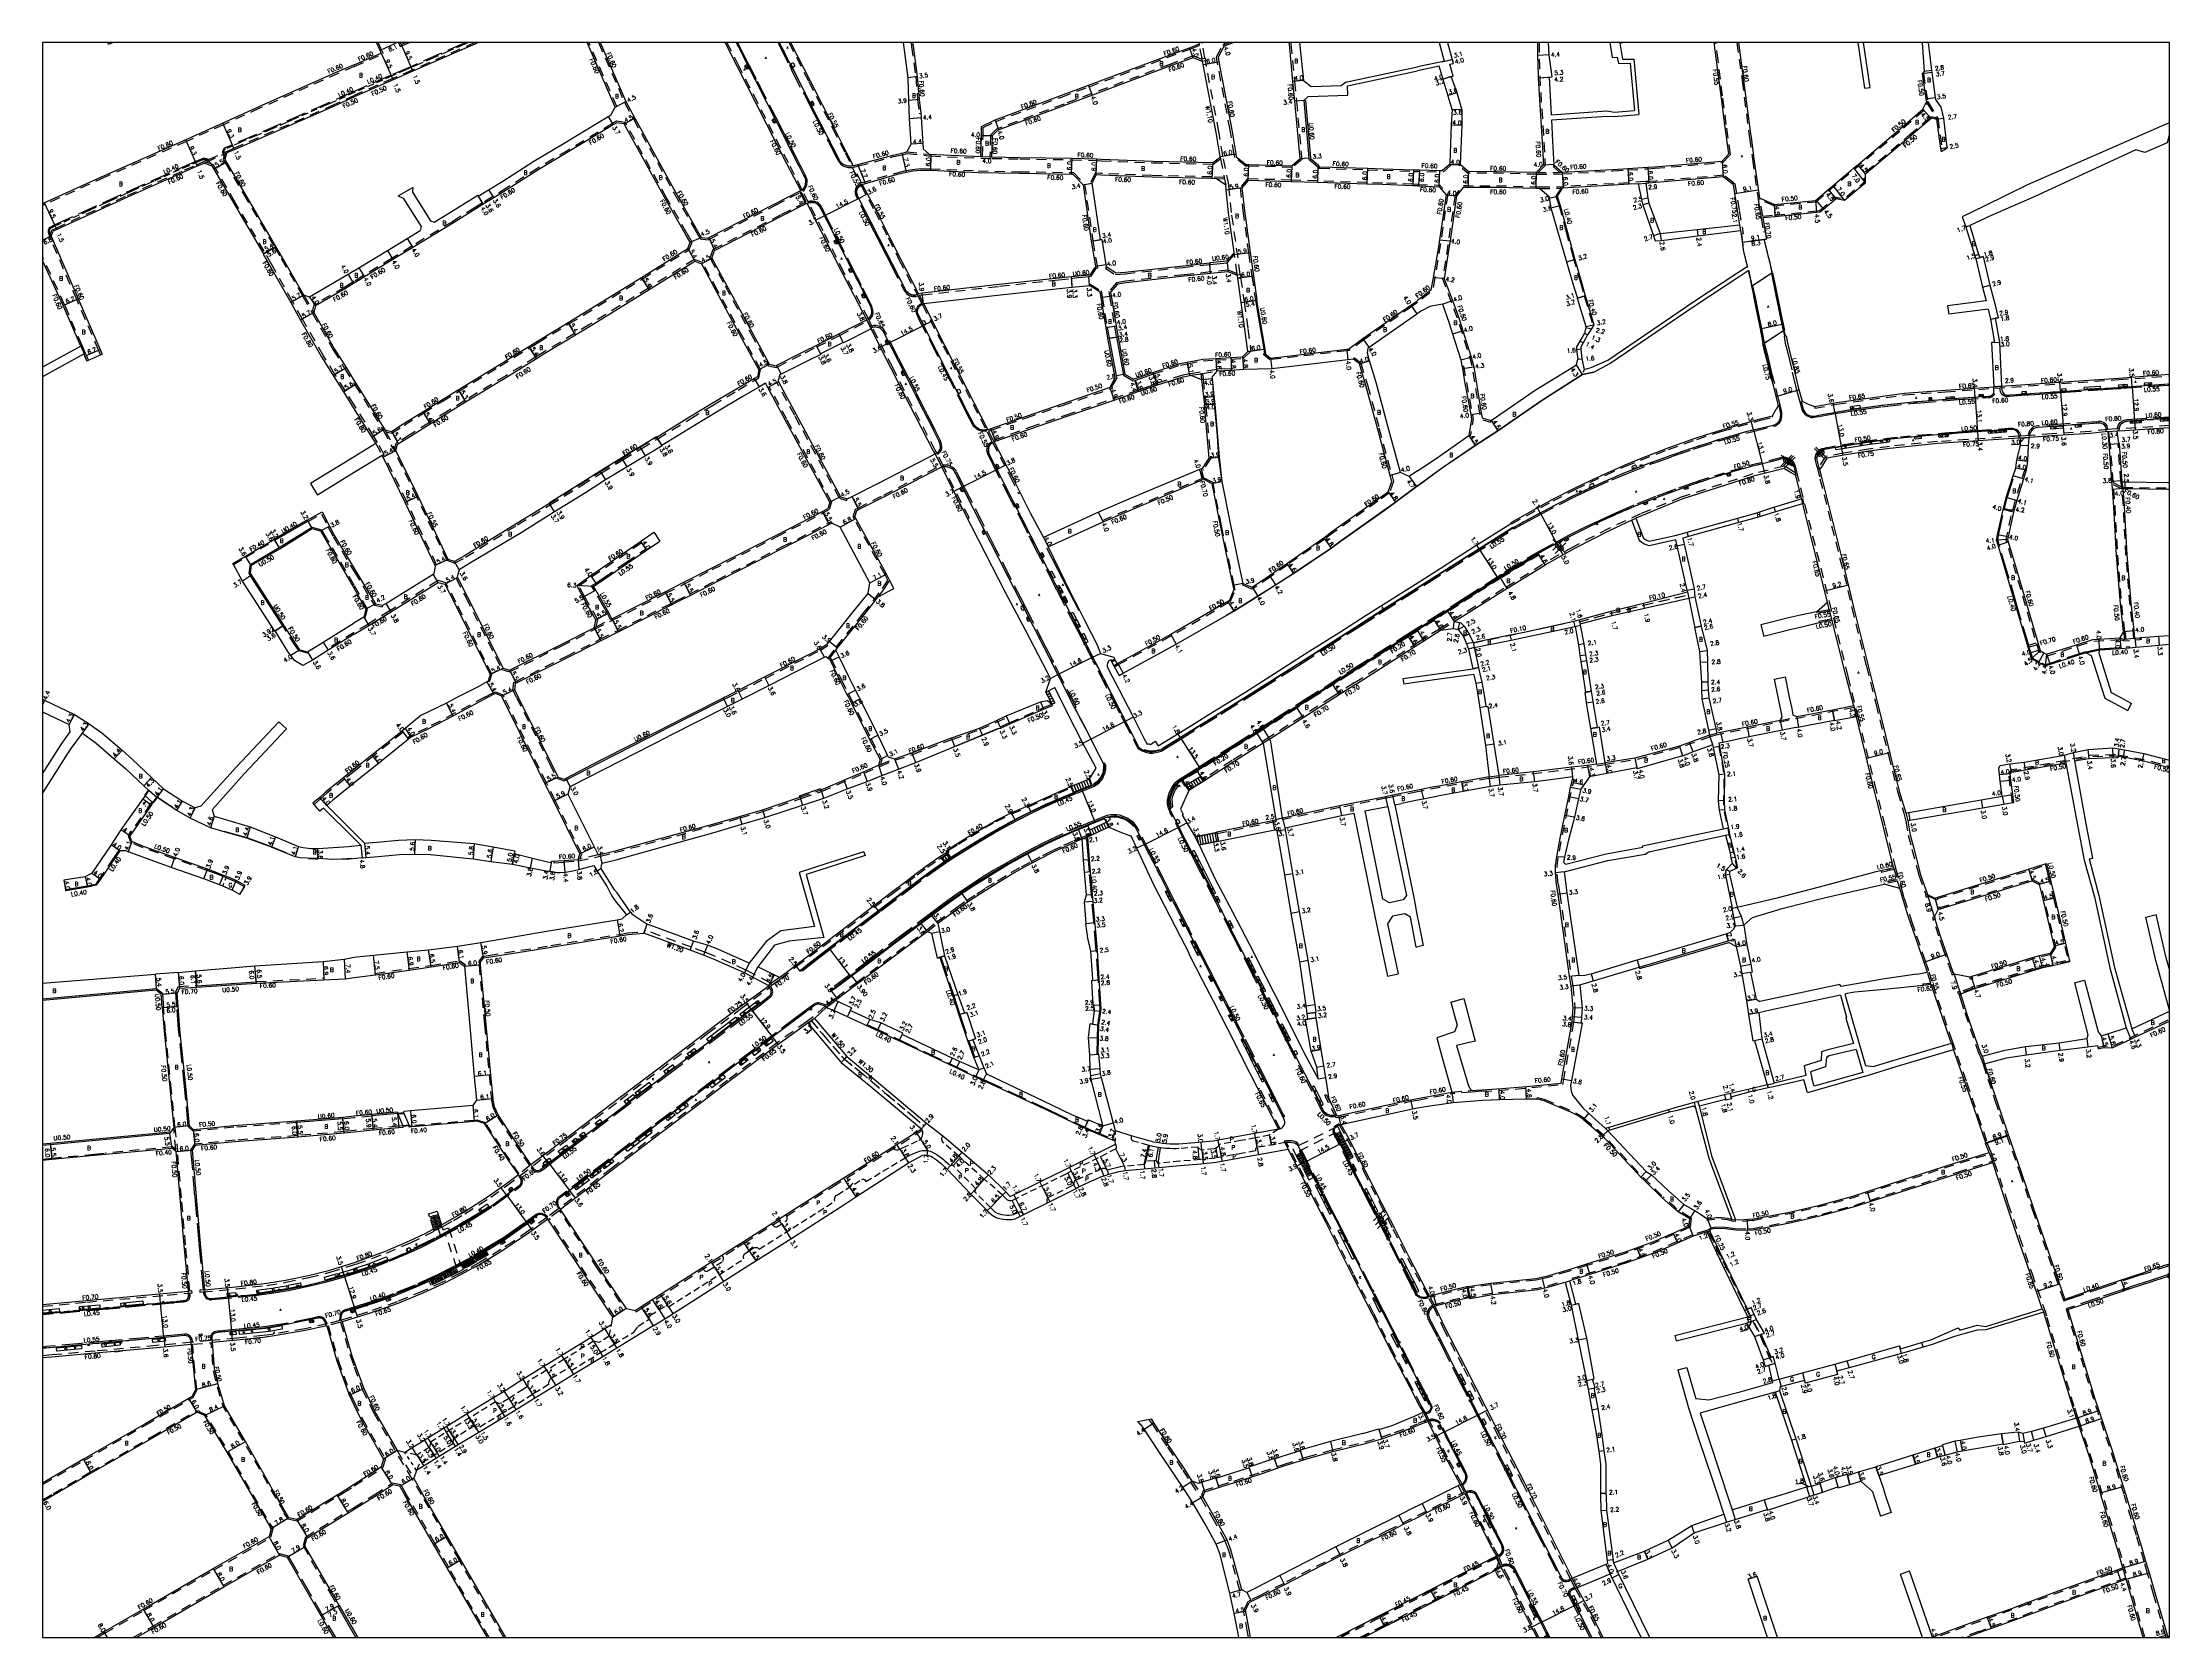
# Model space of a CAD drawing. Header units: metres. Extents: x -2400 to -1600, y -109800 to -109200.
import ezdxf

# ---------------------------------------------------------------- set-up
doc = ezdxf.new("R2010")
doc.units = ezdxf.units.M
doc.header["$LTSCALE"] = 2.5
doc.header["$PDMODE"] = 35
doc.header["$PDSIZE"] = 2
for name, pattern in [('2212000', [2.5, 1.5, -1]), ('2213000', [1.5, 1, -0.5]), ('2227000', [2.5, 2, -0.5]), ('2232000', [2.5, 1.5, -1]), ('2233000', [4, 3, -1]), ('6301000', [1, 0.5, -0.5])]:
    doc.linetypes.add(name, pattern=pattern)
doc.layers.get('0').update_dxf_attribs({"color": 150, "lineweight": 30})
for name, color, linetype in [('2101000', 177, 'Continuous'), ('2101001', 1, 'Continuous'), ('2102000', 191, 'Continuous'), ('2102001', 191, 'Continuous'), ('2203000', 5, 'Continuous'), ('2211000', 10, '2212000'), ('2211100', 8, 'Continuous'), ('2213000', 6, '2213000'), ('2214000', 6, 'Continuous'), ('2214110', 1, 'Continuous'), ('2214120', 2, 'Continuous'), ('2214990', 7, 'Continuous'), ('2227000', 3, '2227000'), ('2227100', 7, 'Continuous'), ('2231000', 162, 'Continuous'), ('2232000', 4, '2232000'), ('2233000', 62, '2233000'), ('2235000', 7, 'Continuous'), ('2236000', 3, 'Continuous'), ('2236100', 96, 'Continuous'), ('2238000', 11, 'Continuous'), ('2239000', 3, 'Continuous'), ('5107000', 24, '2232000'), ('6131000', 26, '613227'), ('6132000', 1, '6132000'), ('6165200', 3, 'Continuous'), ('9107000', 111, 'Continuous'), ('9109230', 202, 'Continuous'), ('9201100', 215, 'Continuous'), ('9201500', 222, 'Continuous'), ('9201600', 215, 'Continuous'), ('9202100', 82, 'Continuous'), ('9202200', 155, '6301000'), ('9203500', 155, 'Continuous'), ('9301100', 77, 'Continuous'), ('9302100', 196, 'Continuous'), ('999', 7, 'Continuous')]:
    doc.layers.add(name, color=color, linetype=linetype)
doc.styles.add('Dm_Anotation', font='txt.shx', dxfattribs={"bigfont": 'pscdm.shx'})
doc.linetypes.add('6132000', pattern='A,1e-07,[100,DM.shx,S=0.25,R=0,X=0,Y=0],0.05,[100,DM.shx,S=0.2,R=0,X=0,Y=0],0.05,[100,DM.shx,S=0.15,R=0,X=0,Y=0],0.05,[100,DM.shx,S=0.1,R=0,X=0,Y=0],0.05,[100,DM.shx,S=0.05,R=0,X=0,Y=0],4.8', length=5)
doc.linetypes.add('613227', pattern='A,3.5,[1,dmdr.shx,S=0.15,R=0,X=0,Y=0],0,[1,dmdr.shx,S=0.075,R=0,X=0,Y=0],1.5', length=5)

# ---------------------------------------------------------------- blocks, each defined once
blk = doc.blocks.new('223900')
blk.add_lwpolyline([(-0.2, -0.4), (-0.4, -0.3), (-0.5, -0.3), (-0.5, -0.2), (-0.4, 0), (-0.5, 0.2), (-0.5, 0.3), (-0.4, 0.3), (-0.2, 0.4), (0, 0.5), (0, 0.5), (0, 0.5), (0.2, 0.4), (0.4, 0.3), (0.5, 0.3), (0.5, 0.2), (0.4, 0), (0.5, -0.2), (0.5, -0.3), (0.4, -0.3), (0.2, -0.4), (0, -0.5), (0, -0.5), (0, -0.5)], close=True)
blk = doc.blocks.new('223800')
blk.add_circle((0, 0), 0.75)

msp = doc.modelspace()

# ---------------------------------------------------------------- linework, layer by layer
at = {"layer": '2101000'}
for points in [[(-2375.16, -109200.77), (-2375.48, -109200)], [(-2373.45, -109200), (-2375.16, -109200.77)], [(-2282.76, -109208.36), (-2272.57, -109203.95), (-2273.04, -109202.97), (-2274.38, -109200)], [(-2236.02, -109200), (-2236.26, -109200.1), (-2260.74, -109210.82), (-2268.08, -109213.99), (-2282.76, -109220.48)], [(-2265.49, -109200), (-2265.15, -109200.74), (-2263.45, -109200)], [(-2252.69, -109267.54), (-2247.49, -109264.42), (-2236.32, -109257.45), (-2236.11, -109257.79), (-2232.2, -109255.38), (-2226.92, -109252.13), (-2215.2, -109244.65), (-2203.8, -109237.92), (-2187.18, -109227.83), (-2186.29, -109227.28), (-2184.55, -109224.37), (-2195.12, -109200)], [(-2190.22, -109200), (-2180.58, -109222.23), (-2177.24, -109228.45), (-2161.84, -109256.52), (-2154.23, -109269.79), (-2152.27, -109273.31), (-2149.78, -109273.55), (-2149.44, -109273.38), (-2124.58, -109260.64), (-2115.33, -109255.91), (-2114.82, -109255.65)], [(-2114.82, -109255.65), (-2120.01, -109245.57), (-2131.54, -109222.97), (-2138.63, -109209.1), (-2143.26, -109200)], [(-2118.69, -109200), (-2111.32, -109214.41), (-2102.39, -109231.97), (-2097.68, -109241.19), (-2095.15, -109246.33)], [(-2095.15, -109246.33), (-2093.28, -109245.84), (-2080.03, -109242.35), (-2076.79, -109241.6), (-2074.84, -109241.12), (-2073.23, -109238.24), (-2073.89, -109228.53), (-2074.15, -109221.75), (-2074.43, -109213.24), (-2075.88, -109201.81), (-2076.15, -109200)], [(-2072.71, -109200), (-2072.51, -109201.38), (-2070.96, -109212.75), (-2070.26, -109221.46), (-2069.69, -109226.6), (-2069.5, -109228.25), (-2068.7, -109239.94)], [(-2066.55, -109242.04), (-2047.02, -109242.89), (-2046.82, -109235.13), (-2046.79, -109231.57), (-2041.69, -109229.1), (-2016.99, -109219.98), (-2006.51, -109216.05), (-1977.29, -109205.1), (-1968.61, -109201.96), (-1964.87, -109200.48), (-1964.96, -109200)], [(-1951.84, -109200), (-1955.16, -109201.23), (-1955.67, -109201.43), (-1957.84, -109205.48), (-1957.52, -109207.21), (-1952.69, -109232.79), (-1951.18, -109241.9), (-1951.01, -109242.94), (-1947.22, -109245.87), (-1946.31, -109245.9), (-1930.1, -109246.36), (-1926.99, -109243.68), (-1928.95, -109222.12), (-1929.66, -109214.62), (-1931, -109200.57), (-1931.06, -109200)], [(-1927.16, -109200), (-1925.68, -109214.24)], [(-1871.5, -109200), (-1869.81, -109206.34), (-1869.41, -109207.79), (-1869.4, -109207.83)], [(-1765.67, -109241.91), (-1767.24, -109230.94), (-1768.61, -109220.08), (-1770.32, -109206.73), (-1771.21, -109200)], [(-1762.05, -109200), (-1760.15, -109214.31), (-1757.54, -109234.32), (-1757.35, -109235.66), (-1756.28, -109243.81), (-1754.12, -109258.49)], [(-2282.76, -109208.36), (-2289.01, -109211.06), (-2318.62, -109224.19), (-2332.23, -109230.38), (-2346.16, -109236.64), (-2376.86, -109250.14), (-2399.21, -109260.31), (-2400, -109260.65)], [(-1866.18, -109225.05), (-1867.91, -109218.87), (-1870.14, -109212.8), (-1869.37, -109212.6), (-1870.71, -109208.11), (-1869.4, -109207.83)], [(-2282.76, -109285.83), (-2285.08, -109287.24), (-2288.07, -109289.05), (-2299.62, -109295.74), (-2301.7, -109295.02), (-2309.7, -109280.96), (-2312.19, -109276.75), (-2323.95, -109256.66), (-2330.78, -109244.86), (-2331.36, -109243.87), (-2330.65, -109241.47), (-2330.5, -109241.41), (-2327.8, -109240.23), (-2291.25, -109224.28), (-2282.76, -109220.48)], [(-1925.56, -109221.81), (-1923.71, -109243.36), (-1923.69, -109243.9), (-1920.29, -109246.7), (-1919.58, -109246.7), (-1901.65, -109247.27), (-1895.69, -109247.46), (-1884.32, -109247.89), (-1882.77, -109247.95)], [(-1869.78, -109225.22), (-1870.12, -109231.02), (-1870.67, -109245.24), (-1870.74, -109245.86)], [(-1866.18, -109225.05), (-1866.12, -109231.14), (-1866.74, -109245.91)], [(-2268.71, -109346.29), (-2264.33, -109343.44), (-2257.01, -109338.89), (-2249.96, -109334.5), (-2243.61, -109330.63), (-2228.29, -109321.29), (-2217.09, -109314.32), (-2213.88, -109312.32), (-2202.33, -109305.33), (-2196.74, -109301.94), (-2174.67, -109288.36), (-2157.28, -109277.49), (-2156.37, -109275.16), (-2158.13, -109272.03), (-2165.77, -109258.71), (-2180.92, -109231.11), (-2181.2, -109230.59), (-2183.98, -109230.22), (-2185.31, -109231.02), (-2201.98, -109241.02), (-2213.32, -109247.72), (-2225.01, -109255.18), (-2230.31, -109258.45), (-2234.22, -109260.86), (-2236.99, -109262.56), (-2245.38, -109267.82), (-2260.77, -109277.14), (-2268.22, -109281.67), (-2278.89, -109288.15), (-2282.76, -109290.51)], [(-2339.08, -109245.35), (-2341.81, -109246.53), (-2346.34, -109248.48), (-2367.79, -109258.07), (-2394.66, -109270.32), (-2396.04, -109270.98)], [(-2339.08, -109245.35), (-2336.26, -109246.38), (-2335.54, -109247.62), (-2328.68, -109259.47), (-2316.85, -109279.48), (-2317.02, -109279.58), (-2314.61, -109283.75), (-2306.66, -109297.83), (-2302.92, -109304.41), (-2295.07, -109318.21), (-2290.69, -109325.26), (-2286.79, -109331.35), (-2282.76, -109337.88)], [(-2091.66, -109253.35), (-2078.37, -109249.55), (-2075.2, -109248.73), (-2072.66, -109248.31), (-2069.59, -109247.99), (-2066.06, -109248.06), (-2048.06, -109248.86), (-2032.57, -109249.19), (-2012.96, -109249.5), (-2012.49, -109249.51), (-2008.62, -109253.56), (-2005.51, -109274.72), (-2003.95, -109284.11), (-2003.79, -109285.03)], [(-1996.42, -109286.69), (-1992.76, -109286.37), (-1970.99, -109283.97), (-1960.92, -109282.92), (-1960.88, -109283.51), (-1954.38, -109282.83), (-1951.63, -109279.8), (-1953.85, -109264.03), (-1954.73, -109255.5), (-1954.92, -109253.71), (-1958.46, -109251.27), (-1960.19, -109251.18), (-1982.64, -109250.6), (-2001.96, -109249.86), (-2003.69, -109249.81), (-2005.28, -109252.93), (-2002.16, -109274.15), (-2001.57, -109274.04), (-2000, -109283.46), (-1999.84, -109284.43)], [(-2091.66, -109253.35), (-2086.47, -109263.15), (-2081.36, -109273.27), (-2077.33, -109281.33), (-2070.5, -109294.48)], [(-1882.77, -109253.95), (-1884.55, -109253.88), (-1896.04, -109253.45), (-1901.84, -109253.27), (-1920.49, -109252.69), (-1930.3, -109252.36), (-1946.48, -109251.9), (-1948.88, -109254.71), (-1947.91, -109263.19), (-1945.78, -109279), (-1944.49, -109287.76), (-1943.21, -109296.92), (-1943.8, -109297), (-1940.65, -109315.4), (-1940.42, -109316.91), (-1938.12, -109318.72), (-1909.46, -109315.38), (-1908.77, -109315.3), (-1903.38, -109311.38), (-1885.32, -109298.82), (-1883.24, -109297.38), (-1882.77, -109297.02)], [(-1764.1, -109253.37), (-1762.54, -109263.27), (-1761.64, -109268.6)], [(-2112.45, -109260.5), (-2112.87, -109260.71), (-2121.99, -109265.38), (-2147.17, -109278.28), (-2147.37, -109278.38), (-2148.31, -109280.91), (-2148.22, -109281.09), (-2142.73, -109291.26), (-2133.07, -109309.14), (-2126.75, -109320.71), (-2126.58, -109321.04), (-2124.14, -109321.57), (-2123.82, -109321.41), (-2113.35, -109316.14), (-2109.04, -109313.97), (-2100.44, -109309.61), (-2089.98, -109304.32), (-2089.92, -109304.29)], [(-2089.92, -109304.29), (-2099.11, -109286.79), (-2106.96, -109271.17), (-2112.45, -109260.5)], [(-1752.88, -109265.86), (-1751.66, -109273.48), (-1751.6, -109273.97), (-1752.43, -109274.18), (-1752.17, -109275.38), (-1751.32, -109278.95), (-1750.51, -109282.08), (-1750.28, -109282.91), (-1749.58, -109286.74)], [(-2396.74, -109272.86), (-2386.55, -109296.47), (-2378.35, -109315.52), (-2377.59, -109317.28)], [(-2282.76, -109285.83), (-2280.97, -109284.74), (-2270.3, -109278.25), (-2262.85, -109273.72), (-2257.95, -109270.68)], [(-1761.32, -109270.71), (-1761.03, -109272.1)], [(-1761.03, -109272.1), (-1760.23, -109278.73), (-1758.85, -109284.25)], [(-1675.02, -109268.81), (-1671.78, -109279.69), (-1671.12, -109280.81)], [(-2385.64, -109314.27), (-2392.25, -109298.92), (-2400, -109282.05)], [(-2266.47, -109351.14), (-2261.54, -109348.07), (-2254.16, -109343.47), (-2247.13, -109339.1), (-2240.85, -109335.16), (-2225.44, -109325.87), (-2214.24, -109318.9), (-2211.03, -109316.91), (-2199.54, -109309.95), (-2193.93, -109306.56), (-2171.81, -109292.94), (-2154.69, -109282.23), (-2152.18, -109283.22), (-2146.63, -109293.52), (-2137.04, -109311.25), (-2130.59, -109323.08), (-2131.05, -109325.74), (-2132.19, -109326.39), (-2138.64, -109330.21), (-2148.32, -109335.98), (-2156.61, -109340.99), (-2168.9, -109348.54), (-2169, -109348.37), (-2175.25, -109352.11), (-2182.09, -109356.28), (-2190.22, -109361.23), (-2197.74, -109366), (-2209.46, -109373.28), (-2209.36, -109373.45), (-2221.65, -109380.9), (-2241.26, -109393.15), (-2245.06, -109395.23)], [(-2282.76, -109290.51), (-2283, -109290.65), (-2286.04, -109292.5), (-2297.38, -109299.05), (-2297.97, -109301.59), (-2290.16, -109315.31), (-2285.85, -109322.25), (-2282.76, -109327.21)], [(-2003.79, -109285.03), (-2005.76, -109288.05), (-2006.41, -109288.14), (-2012.89, -109288.77), (-2012.92, -109288.17), (-2017.86, -109288.65), (-2040.13, -109291.07), (-2069.12, -109294.33), (-2070.5, -109294.48)], [(-2068.68, -109298.2), (-2039.66, -109294.94), (-2017.61, -109292.54), (-2012.74, -109292.07), (-2006.2, -109291.43)], [(-2002.34, -109293.75), (-2006.2, -109291.43)], [(-1996.42, -109286.69), (-1999.84, -109284.43)], [(-1989.72, -109327.31), (-1989.18, -109327.13), (-1982.1, -109324.67), (-1982.31, -109324.11), (-1972.15, -109320.74), (-1969.5, -109320.24), (-1963.56, -109319.17), (-1958.53, -109318.82), (-1953.07, -109318.55), (-1948.61, -109318.23), (-1946.59, -109316.22), (-1947.74, -109307.85), (-1949.15, -109297.75), (-1950.43, -109288.59), (-1950.55, -109287.68), (-1954.06, -109286.22), (-1960.64, -109286.91), (-1970.56, -109287.95), (-1992.4, -109290.35), (-1995.7, -109290.92), (-1998.27, -109293.85), (-1998.04, -109295.24), (-1996.14, -109306.7), (-1995.45, -109310.84), (-1996.05, -109310.9), (-1993.41, -109325.1)], [(-1758.47, -109285.78), (-1757.7, -109288.93), (-1757.16, -109291.64), (-1756.76, -109291.56), (-1756.14, -109294.38), (-1754.85, -109301.04), (-1753.48, -109307.64), (-1752.4, -109313.08), (-1753.01, -109313.19), (-1752.38, -109315.97), (-1751.5, -109319.29), (-1750.75, -109322.55), (-1749.9, -109325.88), (-1748.94, -109329.43), (-1747.13, -109336.69), (-1747.88, -109337.97)], [(-1749.58, -109286.74), (-1748.42, -109292.55), (-1746.15, -109303.73), (-1745.17, -109308.32), (-1745.09, -109308.68)], [(-2068.68, -109298.2), (-2060.7, -109313.8), (-2052.37, -109330.23), (-2044.38, -109345.75)], [(-2002.34, -109293.75), (-2001.99, -109295.89), (-2000.09, -109307.36), (-1999.49, -109307.26), (-1998.84, -109311.16), (-1996.21, -109325.35), (-1995.97, -109326.44)], [(-2088.26, -109307.71), (-2098.72, -109313), (-2098.79, -109312.87), (-2107.38, -109317.16), (-2107.29, -109317.34), (-2111.65, -109319.54), (-2122.11, -109324.8), (-2122.84, -109325.19), (-2123.32, -109327.44), (-2123.23, -109327.62), (-2116.55, -109339.99), (-2099.85, -109370.93)], [(-2064.29, -109354.73), (-2064.83, -109353.76), (-2073.51, -109336.86), (-2080.75, -109322.59), (-2088.26, -109307.71)], [(-1882.77, -109361.1), (-1885.89, -109363.2), (-1889.23, -109361.79), (-1893.94, -109344.3), (-1898.38, -109327.88), (-1900.82, -109319.8), (-1901.6, -109316.82), (-1901.34, -109314.84), (-1901.03, -109314.61), (-1883.03, -109302.11), (-1882.77, -109301.92)], [(-1667.33, -109304.01), (-1665.76, -109312.81), (-1666.96, -109312.86)], [(-1745.09, -109308.68), (-1744.72, -109310.42), (-1744.11, -109310.3), (-1743.65, -109312.95), (-1743.02, -109315.63), (-1741.01, -109323.76), (-1739.65, -109329.61), (-1738.17, -109334.87)], [(-1666.96, -109312.86), (-1666.07, -109329.49)], [(-1663.96, -109312.73), (-1663.18, -109329.27)], [(-2383.29, -109319.74), (-2384.05, -109317.97), (-2384.39, -109317.16)], [(-1904.68, -109320.83), (-1906.89, -109319.11), (-1909, -109319.36), (-1937.65, -109322.69), (-1948.27, -109323.02), (-1952.83, -109323.34), (-1958.28, -109323.62), (-1960.14, -109325.85), (-1960.1, -109326.45), (-1959.58, -109333.25), (-1958.16, -109348.01), (-1957.63, -109356.23), (-1956.37, -109365.13), (-1953.23, -109380.96), (-1949.84, -109397.07), (-1948.47, -109403.51)], [(-1945.04, -109404.9), (-1938.46, -109400.49), (-1931.99, -109395.94), (-1918.07, -109386.28), (-1914.62, -109383.75), (-1898.12, -109372.08), (-1893.91, -109369.05), (-1892.48, -109365.1), (-1893.09, -109362.83), (-1897.88, -109345.07), (-1902.22, -109328.99), (-1904.68, -109320.83)], [(-2282.76, -109327.21), (-2282.03, -109328.39), (-2271.25, -109345.73)], [(-2103.89, -109372.9), (-2120.51, -109342.13), (-2127.19, -109329.75), (-2128.03, -109328.12), (-2130.36, -109329.5), (-2136.81, -109333.31), (-2146.44, -109339.05), (-2154.74, -109344.07), (-2167.01, -109351.61), (-2166.9, -109351.78), (-2173.22, -109355.44), (-2180.06, -109359.61), (-2188.19, -109364.56), (-2195.78, -109369.42), (-2207.4, -109376.59), (-2220.02, -109384.48), (-2239.07, -109395.68), (-2243.29, -109398.31), (-2244.07, -109401), (-2243.93, -109401.28), (-2240.28, -109408.38), (-2226.78, -109435.34), (-2224.39, -109436.09), (-2205.18, -109426.55), (-2192.5, -109420.13)], [(-1997.73, -109329.58), (-2016.55, -109336.05), (-2030.05, -109340.68), (-2043.28, -109345.36), (-2044.38, -109345.75)], [(-1987.87, -109331.33), (-1988.05, -109330.76), (-1980.8, -109328.24), (-1980.6, -109328.81), (-1970.98, -109325.73), (-1968.5, -109325.24), (-1968.09, -109325.16), (-1964.09, -109326.74)], [(-1964.09, -109326.74), (-1962.99, -109336.34), (-1963.09, -109336.35), (-1961.26, -109356.38), (-1963.78, -109360.22), (-1964.17, -109360.38)], [(-1960.1, -109326.45), (-1959.43, -109333.14), (-1959.11, -109335.99), (-1957.38, -109356.02), (-1956.37, -109365.13)], [(-1738.17, -109334.87), (-1735.84, -109335.99), (-1733.54, -109336.9), (-1725.22, -109335.36), (-1699.69, -109331.9), (-1684.2, -109330.74), (-1666.07, -109329.49)], [(-1663.18, -109329.27), (-1646.88, -109328.15), (-1619.11, -109326.22), (-1600, -109324.82)], [(-2282.76, -109337.88), (-2276.08, -109348.57), (-2274.67, -109350.83)], [(-2042.12, -109350.15), (-2041.61, -109349.96), (-2028.38, -109345.28), (-2014.97, -109340.69), (-1996.94, -109334.49)], [(-1985.75, -109461.73), (-1984.56, -109463.97), (-1984.22, -109463.82), (-1983.88, -109463.82), (-1983.3, -109464.09), (-1981.45, -109462.87), (-1980.37, -109464.61), (-1968.72, -109457.37), (-1958.3, -109450.91), (-1947.75, -109444.56), (-1934.86, -109436.28), (-1923.26, -109428.82), (-1912.43, -109422.04), (-1902.1, -109415.41), (-1881.55, -109402.5), (-1874.25, -109397.86), (-1868.09, -109393.85), (-1861.82, -109389.85), (-1847.42, -109380.86), (-1847.59, -109380.6), (-1832.11, -109371.94), (-1823.5, -109367.53), (-1818.21, -109364.98), (-1812.27, -109362.19), (-1804.73, -109358.84), (-1799.13, -109356.6), (-1788.56, -109352.51), (-1777.99, -109348.75), (-1768.34, -109345.64), (-1753.95, -109341.55), (-1749.31, -109340.45), (-1747.88, -109337.97)], [(-1623.05, -109346.36), (-1623.05, -109346.36), (-1629.78, -109347.09), (-1644.18, -109348), (-1652.86, -109348.57)], [(-1600, -109344.89), (-1618.59, -109346.14), (-1619.63, -109346.12)], [(-2282.77, -109397.87), (-2274.81, -109411.1), (-2271.97, -109411.67), (-2270.93, -109411.03), (-2253.07, -109399.98), (-2252.68, -109399.74), (-2252.14, -109397.1), (-2252.31, -109396.75), (-2263.54, -109373.02), (-2271.91, -109355.97), (-2272.25, -109355.3)], [(-2245.06, -109395.23), (-2247.43, -109394.44), (-2258.69, -109370.64), (-2267.13, -109353.44)], [(-2097.36, -109371.69), (-2095.49, -109370.73), (-2085.82, -109365.91), (-2066.84, -109356.06), (-2064.29, -109354.73)], [(-2042.12, -109350.15), (-2035.4, -109363.19), (-2028.57, -109376.89), (-2023.53, -109386.14)], [(-1655.85, -109348.82), (-1656.75, -109348.83), (-1675.74, -109350.12), (-1687.14, -109350.89), (-1705.17, -109352.68), (-1713.08, -109353.74), (-1722.49, -109355.24), (-1728.91, -109356.41), (-1730.79, -109359.43)], [(-2085.68, -109408.51), (-2079.8, -109405.39), (-2081.38, -109402.29), (-2082.57, -109399.94), (-2094.04, -109379.11), (-2094.41, -109378.41), (-2093.74, -109376.01), (-2093.06, -109375.67), (-2083.32, -109370.81), (-2061.75, -109359.61)], [(-2020.92, -109439.22), (-2022.17, -109436.68), (-2030.21, -109421.06), (-2037.85, -109406.88), (-2050.43, -109382.2), (-2057.9, -109367.65), (-2061.75, -109359.61)], [(-1964.17, -109360.38), (-1964.76, -109360.63), (-1989.61, -109371.08), (-2002.75, -109376.71), (-2023.53, -109386.14)], [(-1742.25, -109361.86), (-1744.73, -109360.31), (-1744.95, -109360.19), (-1756.42, -109363.07), (-1783.37, -109371.82), (-1798.57, -109378.04), (-1800.63, -109378.99)], [(-1732.71, -109414.21), (-1728.62, -109410.57), (-1734.82, -109385.75), (-1740.53, -109362.94), (-1742.25, -109361.86)], [(-1730.79, -109359.43), (-1731.61, -109360.66), (-1730.77, -109363.98), (-1726.39, -109381.61), (-1723.25, -109394.04), (-1720.28, -109405.96), (-1718.79, -109412.46), (-1713.33, -109434.44), (-1709.83, -109448.55), (-1706.84, -109460.65), (-1705.03, -109467.93), (-1701.61, -109481.64), (-1699.18, -109489.81)], [(-2021.68, -109389.68), (-2001.1, -109380.35), (-1988.08, -109374.77), (-1963.21, -109364.32), (-1960.19, -109365.89), (-1957.05, -109381.75), (-1953.66, -109397.85), (-1952.29, -109404.28), (-1951.92, -109405.86), (-1953.7, -109410), (-1954.14, -109410.25), (-1973.41, -109421.46), (-1975.61, -109422.68), (-1995.5, -109433.6)], [(-1993.47, -109437.28), (-1973.64, -109426.27), (-1951.9, -109413.92), (-1942.84, -109408.24), (-1936.21, -109404.03), (-1929.4, -109399.74), (-1915.35, -109390.24), (-1911.89, -109387.7), (-1895.37, -109376.01), (-1891.1, -109372.95), (-1883.15, -109367.02), (-1882.77, -109366.74)], [(-2282.77, -109422.59), (-2292.55, -109428.64), (-2298.45, -109432.29), (-2302.05, -109434.38), (-2305.28, -109432.48), (-2306.55, -109430.64), (-2307.7, -109429.03), (-2312.5, -109421.34), (-2312.68, -109421.45), (-2324.84, -109402.59), (-2328.21, -109396.38), (-2328.4, -109396.03), (-2323.69, -109393.21), (-2312.79, -109386.87), (-2312.59, -109387.22), (-2300.19, -109380.01), (-2300.4, -109379.66), (-2294.87, -109376.54), (-2292.02, -109381.99), (-2290.15, -109385.58), (-2282.77, -109397.87)], [(-2185.84, -109416.76), (-2165.78, -109406.63), (-2158.78, -109403.06), (-2148.4, -109397.76), (-2123.93, -109385.31), (-2106.67, -109376.42), (-2104.6, -109375.29)], [(-1802.18, -109379.71), (-1810.51, -109383.56), (-1823.82, -109390.38), (-1834.96, -109396.59)], [(-2303.23, -109428.41), (-2304.53, -109426.57), (-2309.2, -109419.22), (-2309.62, -109419.49), (-2321.72, -109400.68), (-2322.34, -109399.73), (-2321.83, -109396.34), (-2310.97, -109390), (-2298.81, -109382.38), (-2298.63, -109382.27), (-2295.06, -109383.33), (-2294.95, -109383.52), (-2295.39, -109383.75), (-2293.29, -109387.35), (-2282.77, -109405.36)], [(-2089.49, -109407.23), (-2088.83, -109403.28), (-2100.04, -109382.31), (-2103.06, -109380.75), (-2104.14, -109381.31), (-2121.37, -109390.18), (-2146.1, -109402.76), (-2156.28, -109407.96), (-2161.38, -109410.59), (-2163.3, -109411.54), (-2183.35, -109421.67), (-2190.01, -109425.04), (-2202.72, -109431.47), (-2221.91, -109441), (-2222.19, -109441.14), (-2222.44, -109443.53), (-2222.25, -109443.9), (-2221.06, -109446.3)], [(-2192.5, -109420.13), (-2191.83, -109417.21), (-2196.66, -109408.69), (-2199.07, -109404.23), (-2193.79, -109400.49), (-2175.12, -109387.7)], [(-1783.07, -109386.48), (-1782.56, -109388.77), (-1780.31, -109398.8), (-1778.78, -109405.54), (-1778.44, -109408.55), (-1776.85, -109416.04), (-1776.12, -109419.51), (-1773.91, -109428.71), (-1773.79, -109433.12), (-1773.61, -109440.64), (-1773.45, -109443.59), (-1773.21, -109446.31)], [(-2185.84, -109416.76), (-2187.03, -109414.52), (-2191.87, -109405.99), (-2192.78, -109404.6), (-2191.52, -109403.78), (-2172.86, -109391)], [(-2021.68, -109389.68), (-2013.46, -109406.82), (-2010.12, -109413.3), (-2008.29, -109416.84), (-2005.61, -109422.15), (-2003.46, -109426.38), (-2002, -109429.79), (-1997.05, -109431.23), (-1996.87, -109431.64), (-1996.29, -109432.86)], [(-1838.02, -109392.53), (-1839.86, -109393.53), (-1849.8, -109399.67), (-1865.67, -109409.81), (-1887.16, -109423.52), (-1907.37, -109436.4), (-1926.16, -109448.37), (-1936.85, -109455.18), (-1952.01, -109464.81), (-1965.15, -109473.18), (-1971.79, -109477.41), (-1971.89, -109477.48), (-1970.36, -109479.71)], [(-1838.02, -109392.53), (-1837.54, -109392.34)], [(-2282.77, -109422.59), (-2277.25, -109419.31), (-2268.96, -109414.22), (-2251.15, -109403.08), (-2248.73, -109403.74), (-2245.03, -109410.79), (-2231.59, -109437.8), (-2232.42, -109440.26)], [(-2282.77, -109405.36), (-2278.44, -109413.22), (-2279.17, -109416.13), (-2282.77, -109418.35)], [(-2143.31, -109446.3), (-2138.44, -109443.8), (-2128.41, -109438.67), (-2112.04, -109430.32), (-2107.65, -109428.08), (-2104.95, -109426.39), (-2103.95, -109425.29), (-2094.03, -109412.93), (-2089.49, -109407.23)], [(-2092.86, -109446.3), (-2094.21, -109443.61), (-2096.84, -109438.38), (-2100.33, -109431.11), (-2101.58, -109428.64), (-2100.92, -109427.75), (-2090.95, -109415.33), (-2085.68, -109408.51)], [(-1817.01, -109446.31), (-1817.36, -109444.05), (-1819.13, -109432.53), (-1819.48, -109430.29), (-1820.13, -109426.2), (-1821.53, -109419.23), (-1821.63, -109418.68), (-1809.63, -109415.56), (-1797.37, -109412.76), (-1780.79, -109409.04)], [(-2303.23, -109428.41), (-2300.34, -109429.22), (-2294.44, -109425.57), (-2282.77, -109418.35)], [(-1823.52, -109419.66), (-1822.2, -109426.52), (-1821.76, -109430.64), (-1821.41, -109432.85), (-1819.59, -109444.41), (-1819.9, -109444.46), (-1819.63, -109446.31)], [(-1718.74, -109449.56), (-1721.62, -109438.62), (-1726.9, -109417.4), (-1731.74, -109418.3)], [(-1908.68, -109437.62), (-1907.08, -109436.65), (-1886.35, -109423.37), (-1882.83, -109421.12), (-1882.77, -109421.08)], [(-1906.2, -109441.5), (-1883.87, -109427.24), (-1882.77, -109426.54)], [(-1861.47, -109427.63), (-1859.89, -109435.12), (-1859.84, -109435.29), (-1859.32, -109437.45), (-1858.67, -109440.64)], [(-2135.42, -109446.3), (-2126.77, -109441.88), (-2110.33, -109433.49), (-2105.87, -109431.21), (-2105.29, -109430.91), (-2104.49, -109431.6), (-2104.03, -109431.99), (-2103.8, -109432.19), (-2103.6, -109432.6), (-2100.09, -109439.94), (-2097.43, -109445.23), (-2096.89, -109446.3)], [(-1997.48, -109433.45), (-1998.1, -109432.22), (-1998.48, -109432.33), (-1998.92, -109432.58), (-1999.41, -109433.47), (-1999.57, -109434.17), (-1999.55, -109434.69), (-1998.99, -109435.89), (-1995.37, -109442.81), (-1995.14, -109443.26), (-1990.17, -109452.96), (-1985.75, -109461.73)], [(-1995.5, -109433.6), (-1995.83, -109433.78)], [(-2232.42, -109440.26), (-2232.89, -109440.49), (-2236.18, -109442.32), (-2243.94, -109446.3)], [(-2003.63, -109472.95), (-2008.74, -109463.58), (-2014.62, -109452.04), (-2019.22, -109442.67)], [(-1908.68, -109437.62), (-1922.25, -109446.31)], [(-1906.2, -109441.5), (-1913.71, -109446.31)], [(-1860.9, -109441.04), (-1860.06, -109446.31)], [(-1858.67, -109440.64), (-1857.6, -109446.25), (-1857.06, -109449.84), (-1856.39, -109449.74)], [(-1776.04, -109443.85), (-1775.9, -109446.31)], [(-2400, -109447.02), (-2399.21, -109447.35), (-2388.01, -109452.74), (-2382.5, -109456.3), (-2377.69, -109459.71)], [(-2400, -109451.83), (-2389.95, -109456.58)], [(-2278.84, -109501.15), (-2274.26, -109500.79), (-2266.09, -109500.06), (-2259.8, -109499.75), (-2253.8, -109500.09), (-2237.64, -109501.29), (-2230.51, -109502.59), (-2222.41, -109504.12), (-2222.58, -109505.11), (-2215.68, -109506.8), (-2210.08, -109508.2), (-2208.66, -109508.41), (-2208.6, -109508.01), (-2203.78, -109507.67), (-2198.55, -109507.3), (-2197.85, -109505.21), (-2207.71, -109485.4), (-2211.01, -109478.76), (-2213.7, -109473.37), (-2227.09, -109446.3)], [(-2243.94, -109446.3), (-2248.03, -109448.51), (-2257.68, -109453.13)], [(-2232.38, -109446.3), (-2245.65, -109453.36), (-2255.09, -109458.36)], [(-2227.09, -109446.3), (-2227.29, -109445.9), (-2229.57, -109444.87), (-2230.24, -109445.19), (-2232.38, -109446.3)], [(-2221.06, -109446.3), (-2208.77, -109470.93), (-2206.09, -109476.31), (-2203.81, -109477.06), (-2203.35, -109476.82), (-2203.07, -109477.35), (-2190.09, -109470.66), (-2166.01, -109458.41)], [(-2143.31, -109446.3), (-2143.99, -109446.6), (-2143.72, -109447.13), (-2166.01, -109458.41)], [(-2135.42, -109446.3), (-2136.8, -109447.01), (-2142.36, -109449.81), (-2164.65, -109461.08)], [(-2096.89, -109446.3), (-2095.76, -109448.55), (-2088.93, -109462.14)], [(-2092.86, -109446.3), (-2092.55, -109446.93), (-2085.81, -109460.56)], [(-2079.56, -109469.41), (-2072.96, -109467.25), (-2058.1, -109461.59), (-2047.55, -109457.88), (-2041.68, -109455.28), (-2037.49, -109453.33), (-2024.65, -109448.02), (-2022, -109447.52), (-2020.31, -109448.93), (-2020.11, -109449.39)], [(-2059.93, -109466.12), (-2056.89, -109464.88), (-2046.42, -109460.55), (-2040.41, -109458.01), (-2039.58, -109457.94), (-2036.17, -109456.36), (-2023.5, -109450.8), (-2020.11, -109449.39)], [(-1922.25, -109446.31), (-1928.35, -109450.2), (-1940.78, -109458.15), (-1943.27, -109459.71), (-1954.61, -109466.91), (-1965.68, -109474.01)], [(-1913.71, -109446.31), (-1925.87, -109454.08), (-1937.95, -109461.81), (-1938.34, -109462.05)], [(-1856.39, -109449.74), (-1854.13, -109463.93), (-1852.24, -109475.76)], [(-2385.02, -109459.78), (-2379.78, -109463.52)], [(-2377.69, -109459.71), (-2370.08, -109466.18), (-2366.14, -109469.68), (-2358.97, -109476.44), (-2354.47, -109480.7), (-2347.34, -109485.38), (-2342.64, -109487.88)], [(-2257.68, -109453.13), (-2263.44, -109457.89), (-2264.79, -109459), (-2276.11, -109468.07)], [(-2255.09, -109458.36), (-2261.33, -109461.28), (-2262.29, -109462.12)], [(-1708.5, -109511.45), (-1703.72, -109510.37), (-1707.55, -109495.17), (-1711.57, -109479), (-1717.73, -109453.64)], [(-2379.78, -109463.52), (-2373, -109469.48), (-2368.67, -109473.28), (-2361.86, -109479.63), (-2360.1, -109481.21)], [(-2262.29, -109462.12), (-2273.6, -109471.19), (-2282.77, -109478.54)], [(-2201.49, -109479.92), (-2188.72, -109473.33), (-2164.65, -109461.08)], [(-2178.88, -109527.1), (-2183.87, -109519.92), (-2184.87, -109518.71), (-2189.86, -109510.75), (-2189.78, -109509.47), (-2189.48, -109508.77), (-2184.2, -109507.47), (-2162.79, -109501.44), (-2147.04, -109497.09), (-2136.91, -109494.09), (-2128.28, -109491.51), (-2114.14, -109486.85), (-2106.18, -109484.22), (-2097.3, -109480.74), (-2089.85, -109477.97), (-2084.33, -109475.7), (-2078.08, -109473.34), (-2071.56, -109470.89), (-2059.93, -109466.12)], [(-2088.93, -109462.14), (-2084.98, -109469.67), (-2085.55, -109471.89)], [(-2085.81, -109460.56), (-2082.21, -109468.27), (-2081.96, -109468.74)], [(-1940.83, -109463.61), (-1952.15, -109470.67), (-1963.24, -109477.91), (-1968.86, -109481.38)], [(-1940.83, -109463.61), (-1936.1, -109492.37)], [(-1938.34, -109462.05), (-1938.17, -109463.12), (-1933.66, -109491.82)], [(-2282.77, -109473.41), (-2286.8, -109476.64), (-2293.4, -109481.93), (-2295.74, -109483.97), (-2298.27, -109486.18)], [(-2276.11, -109468.07), (-2282.77, -109473.41)], [(-2202.43, -109482.77), (-2192.48, -109502.54), (-2190.95, -109505.61), (-2190.41, -109505.49), (-2185.04, -109504.18), (-2173.26, -109500.99), (-2161.62, -109497.82), (-2147.91, -109494.01), (-2137.79, -109491.12), (-2129.22, -109488.66), (-2115.12, -109483.88), (-2115.3, -109483.33), (-2107.36, -109480.64), (-2107.18, -109481.18), (-2098.54, -109477.47), (-2091.2, -109474.31), (-2085.55, -109471.89)], [(-2081.96, -109468.74), (-2079.56, -109469.41)], [(-2006.2, -109477.02), (-2003.63, -109472.95)], [(-1965.68, -109474.01), (-1971.22, -109477.43), (-1969.99, -109479.49)], [(-2361.4, -109483.34), (-2362.33, -109484.46), (-2370.51, -109496.17), (-2374.24, -109501.82), (-2381.51, -109512.48), (-2383.93, -109513.81), (-2391.93, -109515.15)], [(-2361.4, -109483.34), (-2359.98, -109481.31), (-2360.1, -109481.21)], [(-2282.77, -109478.54), (-2284.3, -109479.76), (-2290.83, -109484.99), (-2293.11, -109486.98)], [(-2201.49, -109479.92), (-2202.43, -109482.77)], [(-2115.32, -109549.16), (-2115.19, -109549.33), (-2114.53, -109548.84), (-2107.8, -109543.64), (-2100.45, -109538.01), (-2091.27, -109531.07), (-2085.12, -109526.41), (-2075.8, -109519.36), (-2065.54, -109511.76), (-2062.07, -109509.3), (-2058.44, -109506.85), (-2053.8, -109503.87), (-2047.94, -109500.29), (-2042.38, -109497.04), (-2038.15, -109494.66), (-2033.37, -109492.09), (-2028.5, -109489.57), (-2023.62, -109487.26), (-2018.2, -109484.85), (-2011.06, -109481.92), (-2005.18, -109479.53), (-2005.26, -109479.34)], [(-2115.32, -109549.16), (-2096.09, -109534.54), (-2079.12, -109521.61), (-2073.77, -109517.56), (-2069.91, -109514.66), (-2066.07, -109511.8), (-2061.83, -109508.84), (-2060.95, -109508.27), (-2058.46, -109506.64), (-2057.7, -109506.14), (-2054.07, -109503.81), (-2049.46, -109500.99), (-2044.13, -109497.78), (-2039.95, -109495.39), (-2035.91, -109493.22), (-2031.47, -109490.88), (-2027.52, -109488.85), (-2022.81, -109486.68), (-2018.72, -109484.86), (-2012.73, -109482.38), (-2005.26, -109479.34)], [(-2060.16, -109504.04), (-2059.38, -109503.53), (-2055.71, -109501.18), (-2051.06, -109498.34), (-2045.7, -109495.11), (-2041.45, -109492.68), (-2035.6, -109489.78), (-2029.34, -109487.2), (-2013.17, -109479.86), (-2006.2, -109477.02)], [(-1968.86, -109481.38), (-1971.93, -109488.43), (-1970.98, -109490.41), (-1971.34, -109490.6), (-1966.49, -109498.78)], [(-1969.99, -109479.49), (-1970.36, -109479.71)], [(-1889.54, -109482.6), (-1892.09, -109483.19), (-1894.76, -109483.73), (-1912.1, -109487.19), (-1933.42, -109491.76), (-1933.66, -109491.82)], [(-1882.77, -109481.26), (-1883.26, -109481.36), (-1889.54, -109482.6)], [(-1855.91, -109476.26), (-1866.3, -109478.14), (-1874.84, -109479.7), (-1877.29, -109480.18), (-1881.49, -109481.01), (-1882.77, -109481.26)], [(-1830.53, -109516.69), (-1830.9, -109512.37), (-1830.87, -109509.63), (-1830.46, -109506.28), (-1829.15, -109499.33), (-1827.36, -109490.74), (-1825.95, -109483.64), (-1825.23, -109480.09), (-1824.78, -109478.3), (-1824.48, -109477.12)], [(-2358.47, -109485.95), (-2358.96, -109486.8), (-2366.2, -109497.11), (-2367.13, -109498.48)], [(-2358.47, -109485.95), (-2357.03, -109483.89), (-2356.92, -109483.99)], [(-2350.87, -109487.97), (-2356.92, -109483.99)], [(-2331.67, -109496.87), (-2336.77, -109495.45), (-2344.45, -109491.78), (-2349.53, -109488.85), (-2350.87, -109487.97)], [(-2335.49, -109491.03), (-2321.94, -109495.01), (-2312.43, -109498.83), (-2303.72, -109502.41), (-2301.96, -109502.78), (-2300.06, -109503.05), (-2298.8, -109503.14), (-2297.54, -109503.18), (-2296.14, -109503.16), (-2294.49, -109503.11), (-2284.96, -109502.41), (-2280.27, -109501.93)], [(-2294.28, -109488.01), (-2295.64, -109489.2)], [(-2000.7, -109491.77), (-2006.82, -109494.27), (-2018.54, -109499.31), (-2020.57, -109500.27), (-2023.7, -109501.78), (-2026.84, -109503.4), (-2031.13, -109505.73), (-2036.96, -109509), (-2042.1, -109511.99), (-2046.36, -109514.62), (-2048.39, -109515.89), (-2054.73, -109520.09), (-2059.17, -109523.2), (-2064.66, -109527.29), (-2075.47, -109535.49), (-2087.93, -109544.95), (-2103.41, -109556.69)], [(-1999.73, -109493.32), (-2000.7, -109491.77)], [(-1932.62, -109495.38), (-1911.38, -109490.82), (-1906.72, -109489.89)], [(-1902.66, -109489.08), (-1894.03, -109487.35)], [(-1891.38, -109486.72), (-1888.83, -109486.23)], [(-1882.77, -109485.03), (-1888.83, -109486.23)], [(-2323.82, -109517.13), (-2327.14, -109515.27), (-2329.86, -109514.15), (-2330.74, -109513.78), (-2331.9, -109513.3), (-2334.34, -109512.29), (-2337.96, -109511), (-2350.31, -109506.59), (-2361.99, -109502.42), (-2366.39, -109500.55), (-2367.13, -109498.48)], [(-2308.33, -109504.94), (-2313.9, -109502.66), (-2323.11, -109499.26), (-2331.67, -109496.87)], [(-2103.35, -109556.77), (-2095.77, -109551), (-2070.89, -109532.44), (-2065.58, -109528.41), (-2061.78, -109525.56), (-2058.12, -109522.84), (-2054.2, -109520.11), (-2050.3, -109517.55), (-2046.85, -109515.34), (-2042.4, -109512.62), (-2037.24, -109509.5), (-2033.36, -109507.29), (-2029.53, -109505.23), (-2025.19, -109502.94), (-2021.57, -109501.08), (-2017.19, -109499.07), (-2013.34, -109497.35), (-2010.35, -109496.11)], [(-2063.28, -109531.31), (-2055.9, -109525.93), (-2052.07, -109523.25), (-2048.23, -109520.74), (-2044.84, -109518.56), (-2040.42, -109515.87), (-2035.31, -109512.78), (-2031.52, -109510.61), (-2027.74, -109508.59), (-2023.43, -109506.31), (-2019.9, -109504.5), (-2015.62, -109502.53), (-2011.84, -109500.84), (-2008.9, -109499.62)], [(-2010.35, -109496.11), (-2006.84, -109494.67)], [(-2001.12, -109607.47), (-2001.32, -109606.77), (-2005.53, -109590.13), (-2005.74, -109588.67), (-2005.89, -109586.19), (-2006.02, -109580.82), (-2006.62, -109574.28), (-2005.96, -109569.07), (-2004.98, -109569.26), (-2004.28, -109564.11), (-2004.41, -109562.13), (-2004.81, -109562.15), (-2005.32, -109552.83), (-2004.92, -109552.8), (-2004.96, -109552.29), (-2005.73, -109541.81), (-2006.87, -109536.96), (-2007.63, -109531.38), (-2007.43, -109531.36), (-2008.03, -109523.23), (-2007.35, -109520.64), (-2008.03, -109512.06), (-2008.39, -109507.45), (-2008.9, -109499.62)], [(-2006.86, -109498.78), (-2005.41, -109498.19)], [(-2003.24, -109541.6), (-2005.06, -109520.46), (-2005.84, -109511.89), (-2006.2, -109507.29), (-2006.86, -109498.78)], [(-2006.84, -109494.67), (-2006.16, -109496.33)], [(-1994.19, -109497.13), (-1990.83, -109498.45), (-1990.28, -109499.18), (-1982.15, -109516.73), (-1971.96, -109536.39), (-1968.87, -109542.48), (-1968.97, -109542.53), (-1963.67, -109552.85), (-1959.85, -109560.22), (-1951.22, -109576.99), (-1948.35, -109582.77), (-1935.14, -109608.78)], [(-1966.49, -109498.78), (-1965.69, -109498.63), (-1958.26, -109497.21), (-1958.31, -109496.91), (-1936.1, -109492.37)], [(-1964.95, -109501.85), (-1957.64, -109500.45), (-1936.46, -109496.12)], [(-1922.87, -109579.47), (-1924.9, -109567.52), (-1924.11, -109567.39), (-1924.38, -109565.3), (-1924.73, -109562.38), (-1927.03, -109545.78), (-1930.33, -109527.47), (-1932.74, -109513.08), (-1935.57, -109496.57), (-1936.46, -109496.12)], [(-1916.01, -109597.54), (-1917.34, -109589.31), (-1918.03, -109584.99), (-1919.02, -109578.84), (-1920.95, -109566.87), (-1921.2, -109564.89), (-1920.91, -109564.86), (-1921.37, -109561.86), (-1923.97, -109545.25), (-1927.18, -109526.92), (-1929.69, -109512.55), (-1932.51, -109496.04), (-1932.62, -109495.38)], [(-1698.44, -109492.73), (-1697.55, -109498.04), (-1696.18, -109503.26), (-1693.63, -109513.07), (-1690.95, -109520.44)], [(-2370.93, -109504.06), (-2378.2, -109514.73), (-2379.8, -109517.04), (-2383.08, -109517.72), (-2391.27, -109519.1)], [(-2325.75, -109520.52), (-2328.63, -109518.88), (-2331.35, -109517.75), (-2332.23, -109517.39), (-2333.39, -109516.91), (-2335.74, -109515.94), (-2339.27, -109514.67), (-2351.65, -109510.36), (-2363.32, -109506.08), (-2367.83, -109504.39), (-2368.63, -109504.1), (-2370.93, -109504.06)], [(-2279.78, -109506.7), (-2284.54, -109507.19), (-2290.85, -109507.35), (-2296.49, -109506.96), (-2300.54, -109506.82), (-2303.07, -109506.69), (-2305.01, -109506.3), (-2308.33, -109504.94)], [(-2279.78, -109506.7), (-2278.41, -109506.54), (-2273.8, -109506.17), (-2265.72, -109505.45), (-2260.12, -109505.35), (-2254.16, -109505.48), (-2238.07, -109507.08), (-2231.32, -109508.13), (-2223.27, -109509.05), (-2216.41, -109510.53), (-2210.62, -109511.56), (-2208.18, -109511.91), (-2206.57, -109512.18), (-2205.17, -109512.19), (-2203.47, -109512.06), (-2202.52, -109511.95), (-2201.1, -109511.71), (-2198.28, -109511.09), (-2192.69, -109509.61), (-2191.38, -109511.71), (-2187.67, -109517.64), (-2186.05, -109520.9), (-2184.6, -109522.9), (-2180.31, -109528.2)], [(-2116.83, -109547.17), (-2097.6, -109532.55), (-2080.63, -109519.62), (-2075.28, -109515.56), (-2071.41, -109512.66), (-2067.53, -109509.78), (-2063.23, -109506.77), (-2059.83, -109504.55), (-2060.16, -109504.04)], [(-1964.95, -109501.85), (-1964.94, -109501.86), (-1958.81, -109515.02), (-1956.99, -109518.22), (-1952.41, -109527.05), (-1946.04, -109539.27), (-1939.82, -109551.52), (-1933.85, -109563.32), (-1925.64, -109579.67), (-1920.2, -109589.79)], [(-1828.79, -109591.43), (-1828.47, -109589.83), (-1824.69, -109568.41), (-1824.47, -109566.41), (-1824.22, -109563.12), (-1825.03, -109554.89), (-1825.63, -109551.39), (-1829.91, -109520.35), (-1830.53, -109516.69)], [(-1694.96, -109550.42), (-1691.01, -109549.75), (-1692.39, -109545.69), (-1695.61, -109536.22), (-1697.51, -109530.75), (-1698.23, -109528.63), (-1700.29, -109522.04), (-1701.42, -109518.27), (-1707.31, -109516.65)], [(-2281.84, -109543.9), (-2275.49, -109543.3), (-2262.95, -109542.1), (-2254.77, -109541.32), (-2243.91, -109540), (-2235.11, -109538.51), (-2209.66, -109534.18), (-2183.9, -109529.97), (-2182.03, -109529.67), (-2180.31, -109528.2)], [(-2178.88, -109527.1), (-2178.23, -109527.88), (-2172.53, -109531.66)], [(-2134.26, -109546.36), (-2146.03, -109541.08), (-2149.93, -109539.61), (-2155.1, -109538.08), (-2172.53, -109531.66)], [(-2063.28, -109531.31), (-2060.73, -109543.55), (-2055.77, -109558.13), (-2053.25, -109565.12), (-2052.39, -109564.85), (-2049.07, -109574.82), (-2050.11, -109575.17), (-2047.64, -109581.14), (-2045.88, -109585.65), (-2044.97, -109587.95)], [(-1688.4, -109528.93), (-1688.1, -109529.73), (-1688.28, -109529.8), (-1688.14, -109530.18), (-1686.22, -109536.05), (-1684.52, -109541.06), (-1681.47, -109549.75), (-1681.28, -109549.68), (-1681.01, -109550.45)], [(-2234.16, -109544.33), (-2232.28, -109544.03), (-2208.68, -109540.31), (-2182.9, -109536.09), (-2179.73, -109535.58), (-2173.79, -109535.03)], [(-2126.84, -109554.81), (-2135.94, -109549.99), (-2147.56, -109544.78), (-2151.34, -109543.35), (-2156.34, -109541.46), (-2173.79, -109535.03)], [(-2101.74, -109560.32), (-2101.05, -109559.79), (-2093.48, -109554.04), (-2068.6, -109535.48), (-2067.17, -109534.39)], [(-2067.17, -109534.39), (-2065.58, -109534.99), (-2063.48, -109544.49), (-2062.53, -109544.16), (-2057.57, -109558.72), (-2055.35, -109565.78), (-2052.01, -109575.79), (-2049.68, -109581.96), (-2047.83, -109586.45), (-2055.1, -109583.33), (-2057.9, -109582.1), (-2076.6, -109573.12)], [(-1799.44, -109547.83), (-1799.27, -109548.4), (-1794.65, -109547.08), (-1765.68, -109538.62), (-1765.53, -109538.59)], [(-1765.53, -109538.59), (-1762.95, -109540.12)], [(-2348.82, -109549.81), (-2342.5, -109549.28), (-2320.11, -109547.4), (-2294.5, -109545.66), (-2286.59, -109544.82), (-2282.77, -109544.08)], [(-2282.77, -109544.08), (-2281.84, -109543.9)], [(-2282.77, -109551.77), (-2274.78, -109550.76), (-2262.12, -109548.95), (-2253.84, -109547.75), (-2243.11, -109546.05)], [(-2243.11, -109546.05), (-2241.3, -109547.46)], [(-2241.3, -109547.46), (-2239.22, -109569.98), (-2237.64, -109588.94), (-2236.75, -109597.81), (-2238.2, -109599.84)], [(-2234.16, -109544.33), (-2235.42, -109545.89), (-2235.33, -109546.91), (-2233.25, -109569.43), (-2231.56, -109588.4), (-2230.68, -109597.2)], [(-2122.77, -109551.69), (-2130.91, -109547.67)], [(-2122.77, -109551.69), (-2116.83, -109547.17)], [(-2002.93, -109580.63), (-2002.82, -109574.46), (-2002.62, -109569.71), (-2001.8, -109563.7), (-2002.56, -109552.13), (-2003.24, -109541.6)], [(-1821.76, -109554.51), (-1799.44, -109547.83)], [(-1762.95, -109540.12), (-1761.37, -109547.47), (-1759.02, -109560.49), (-1758.27, -109565.61), (-1756.66, -109575.58)], [(-1757.43, -109546.73), (-1756.89, -109549.73), (-1757.59, -109549.82), (-1755.37, -109559.9)], [(-1637.53, -109545.6), (-1637.49, -109545.8), (-1643.78, -109547.32), (-1643.91, -109547.35), (-1647.71, -109548.11), (-1650.24, -109548.8), (-1672.87, -109555.89), (-1673.11, -109555.96), (-1673.63, -109556.12), (-1678.51, -109557.94)], [(-2400, -109553.87), (-2357.5, -109550.44)], [(-2400, -109559.71), (-2357.08, -109555.83), (-2354.92, -109557.64), (-2354.89, -109558.07), (-2354.49, -109563.02), (-2354.99, -109563.06), (-2354.29, -109571.76), (-2351.99, -109594.48), (-2350.67, -109608.12), (-2351.92, -109609.91), (-2352.29, -109610.45)], [(-2348.82, -109549.81), (-2357.5, -109550.44)], [(-2344.7, -109607.54), (-2346.02, -109593.91), (-2348.31, -109571.24), (-2349.01, -109562.6), (-2349.41, -109557.63), (-2348.38, -109555.8)], [(-2348.38, -109555.8), (-2342.08, -109555.37), (-2342.12, -109554.87), (-2319.61, -109553.38)], [(-2319.61, -109553.38), (-2319.56, -109553.87), (-2294.15, -109552.55), (-2286.2, -109552.21), (-2282.77, -109551.77)], [(-2216.31, -109622.12), (-2202.6, -109611.73), (-2183.23, -109597.18), (-2168.07, -109585.69), (-2150.33, -109572.24), (-2138.04, -109563), (-2126.84, -109554.81)], [(-1682.01, -109576.49), (-1682.35, -109575.5), (-1689.59, -109554.42), (-1692.47, -109554.76)], [(-2105.19, -109563.06), (-2109.68, -109567.09)], [(-2105.19, -109563.06), (-2109.68, -109567.09)], [(-2105.19, -109563.06), (-2102.27, -109564.15), (-2088.98, -109570.27), (-2077.82, -109575.53)], [(-2103.35, -109556.77), (-2103.41, -109556.69)], [(-2076.6, -109573.12), (-2076.37, -109572.67), (-2084.62, -109568.79), (-2088.87, -109567.57), (-2096.23, -109564.18), (-2095.73, -109563.09), (-2101.74, -109560.32)], [(-1678.51, -109557.94), (-1677.99, -109559.71)], [(-1677.99, -109559.71), (-1676.38, -109564.77), (-1671.22, -109579.9), (-1671.05, -109580.32), (-1670.48, -109581.32)], [(-2109.68, -109567.09), (-2112.19, -109568.92), (-2123.34, -109576.89), (-2142, -109591.01), (-2152.66, -109599.16), (-2167.78, -109610.55), (-2185.63, -109624.14), (-2205.13, -109638.96)], [(-2112.19, -109568.92), (-2112.05, -109569.09), (-2099.64, -109583.75), (-2089.03, -109592.22), (-2069.4, -109608.71)], [(-2109.68, -109567.09), (-2097.41, -109581.45), (-2087.19, -109589.91), (-2067.53, -109606.49), (-2061.34, -109611.3), (-2059.98, -109612.36), (-2054.04, -109617.46), (-2044.22, -109625.93), (-2037.68, -109632.4), (-2036, -109634.06), (-2023.6, -109628.01), (-2015.9, -109624.15), (-1996.43, -109614.41), (-1996.48, -109613.23)], [(-1997.6, -109612.86), (-2006.48, -109609.12), (-2021.35, -109602.02), (-2046.17, -109590.48), (-2050.28, -109588.64), (-2059.02, -109584.44), (-2077.82, -109575.53)], [(-1920.2, -109589.79), (-1920.7, -109585.42), (-1922.87, -109579.47)], [(-1667.74, -109617.56), (-1669.16, -109614.13), (-1669.04, -109613.91), (-1672.49, -109603.87), (-1676.81, -109591.27), (-1681.18, -109578.85)], [(-1996.45, -109609.35), (-1997.47, -109605.7), (-2001.68, -109589.44), (-2002.01, -109587.95), (-2002.2, -109585.93), (-2002.73, -109580.62), (-2002.93, -109580.63)], [(-1669.51, -109584.16), (-1667.74, -109589.76), (-1665.04, -109597.7), (-1663.32, -109603.06), (-1660.67, -109610.84), (-1655.75, -109624.94), (-1651.08, -109638.63), (-1642.53, -109663.51), (-1639.38, -109672.81)], [(-2044.97, -109587.95), (-2023.61, -109598.08), (-2012.94, -109603.27), (-2006.89, -109605.82), (-2006.63, -109605.28), (-2001.12, -109607.47)], [(-1862.61, -109594.25), (-1858.6, -109593.94)], [(-2266.43, -109602.89), (-2276.17, -109603.77), (-2276.22, -109603.27), (-2282.77, -109603.92)], [(-2266.43, -109602.89), (-2266.42, -109603.04), (-2264.03, -109602.84), (-2264.04, -109602.69)], [(-2238.2, -109599.84), (-2261.52, -109601.93), (-2264.09, -109602.16)], [(-2264.04, -109602.69), (-2264.09, -109602.16)], [(-2216.31, -109622.12), (-2219.49, -109617.46), (-2228.67, -109603.42), (-2230.01, -109600.32), (-2230.68, -109597.2)], [(-1916.01, -109597.54), (-1913.13, -109603.81)], [(-1913.13, -109603.81), (-1912.4, -109603.65), (-1885.4, -109597.72), (-1882.77, -109597.22)], [(-1911.67, -109606.97), (-1884.66, -109601.14), (-1882.77, -109600.79)], [(-2352.29, -109610.45), (-2397.05, -109614.62), (-2397.1, -109614.12), (-2400, -109614.4)], [(-2282.77, -109603.92), (-2287.04, -109604.34), (-2287, -109604.84), (-2304.47, -109606.32), (-2304.52, -109605.82), (-2328.03, -109607.58), (-2343.17, -109608.99), (-2344.7, -109607.54)], [(-2282.77, -109609.91), (-2286.54, -109610.32), (-2304.01, -109611.8), (-2327.52, -109613.56), (-2342.59, -109614.96)], [(-2264.47, -109608.19), (-2265.97, -109608.27), (-2275.62, -109609.14), (-2282.77, -109609.91)], [(-2262.04, -109608), (-2262.1, -109607.6), (-2262.12, -109607.45), (-2262.13, -109607.3), (-2264.52, -109607.5), (-2264.52, -109607.59), (-2264.51, -109607.65), (-2264.47, -109608.19)], [(-2233.7, -109606.7), (-2236.56, -109605.82), (-2237.59, -109605.91), (-2260.91, -109607.9), (-2262.04, -109608)], [(-2221, -109625.89), (-2224.48, -109620.79), (-2233.7, -109606.7)], [(-2174.83, -109675.54), (-2139, -109652.72), (-2136.34, -109651.04), (-2103.18, -109630), (-2093.26, -109623.75), (-2069.4, -109608.71)], [(-1935.14, -109608.78), (-1949.68, -109611.41), (-1959.71, -109613.25), (-1965.02, -109613.76), (-1972.57, -109614.37), (-1973.71, -109614.43), (-1974.65, -109614.42), (-1975.94, -109614.38), (-1977.3, -109614.3), (-1978.73, -109614.17), (-1980.14, -109613.96), (-1981.96, -109613.63), (-1983.71, -109613.21), (-1990.07, -109611.43), (-1996.45, -109609.35)], [(-1911.67, -109606.97), (-1908.94, -109611.88), (-1902.58, -109624.18), (-1896.37, -109636.62), (-1891.51, -109646.07), (-1886.01, -109657), (-1878.25, -109671.69)], [(-2400, -109620.41), (-2396.54, -109620.09), (-2380.55, -109618.6), (-2376.35, -109618.21), (-2351.41, -109615.88)], [(-2345.07, -109669.77), (-2346.68, -109652.38), (-2348.25, -109634.63), (-2349.76, -109617.18), (-2351.41, -109615.88)], [(-2342.59, -109614.96), (-2343.78, -109616.69), (-2342.27, -109634.18), (-2340.71, -109651.85), (-2339.09, -109669.22)], [(-2074.32, -109621.5), (-2068.85, -109618.54), (-2068.09, -109618.47), (-2067.33, -109618.52), (-2066.66, -109618.68), (-2065.93, -109618.96), (-2065.19, -109619.35), (-2064.44, -109619.82), (-2063.69, -109620.36), (-2062.94, -109620.94), (-2062.18, -109621.55), (-2061.81, -109621.85), (-2059.69, -109623.81)], [(-1931.44, -109616.44), (-1948.21, -109619.48), (-1958.58, -109621.38), (-1964.29, -109621.93), (-1972.04, -109622.55), (-1981.64, -109623.44), (-1992.79, -109624.45), (-1994.3, -109624.68), (-1995.65, -109624.96), (-1997.08, -109625.31), (-1999.03, -109625.86), (-2000.41, -109626.28), (-2002.02, -109626.88), (-2003.65, -109627.56), (-2006.26, -109628.72), (-2010.04, -109630.5), (-2011.32, -109631.25), (-2019.87, -109635.54), (-2032.29, -109641.6), (-2034.29, -109642.58), (-2035.32, -109642.86), (-2036.38, -109642.91), (-2037.42, -109642.9), (-2038.38, -109642.82), (-2039.42, -109642.69), (-2040.47, -109642.45), (-2041.61, -109642.02), (-2042.75, -109641.3), (-2043.81, -109640.32), (-2044.66, -109639.42), (-2050.48, -109633.62)], [(-1996.48, -109613.23), (-1997.6, -109612.86)], [(-1931.44, -109616.44), (-1917.41, -109643.61), (-1907.46, -109663.47), (-1899.83, -109678.32), (-1892.42, -109692.94), (-1885.72, -109705.88), (-1882.01, -109712.98), (-1880.52, -109715.42)], [(-2339.09, -109669.22), (-2327.31, -109668.08), (-2315.69, -109666.77), (-2308.66, -109665.64), (-2299.99, -109663.8), (-2291.99, -109661.82), (-2282.31, -109658.84), (-2270.97, -109654.64), (-2261.93, -109650.84), (-2256.05, -109647.98), (-2253.07, -109646.43), (-2252.84, -109646.91), (-2251.09, -109646.42), (-2251.36, -109645.65), (-2249.63, -109644.62), (-2245.86, -109642.48), (-2241.58, -109640), (-2231.87, -109633.78), (-2225.9, -109629.45), (-2221, -109625.89)], [(-2170.26, -109682.71), (-2165.97, -109680.1), (-2134.39, -109659.98), (-2131.74, -109658.3), (-2118.51, -109650.02), (-2098.59, -109637.26), (-2094.07, -109634.3), (-2074.32, -109621.5)], [(-2059.69, -109623.81), (-2050.86, -109633.27), (-2050.48, -109633.62)], [(-1647.8, -109676.38), (-1652.41, -109663.01), (-1656.97, -109649.65), (-1661.33, -109636.96), (-1666.42, -109621.34)], [(-2209.9, -109642.62), (-2216.81, -109647.6), (-2222.54, -109651.59), (-2227.22, -109654.63), (-2235.31, -109659.52), (-2240, -109662.13), (-2242.57, -109663.49), (-2249.26, -109666.95), (-2256.69, -109670.31), (-2266.38, -109674.31), (-2277.57, -109678.27), (-2287.31, -109681.28)], [(-2185.45, -109679.47), (-2195.71, -109664.14), (-2209.9, -109642.62)], [(-2180.38, -109676.26), (-2182.32, -109673.36), (-2190.7, -109660.85), (-2205.13, -109638.96)], [(-1601.06, -109659.82), (-1610.55, -109663.03), (-1622.97, -109667.27), (-1633.37, -109670.79), (-1639.38, -109672.81)], [(-1601.06, -109659.82), (-1600, -109659.46)], [(-1811.89, -109746.3), (-1811.91, -109745.75), (-1811.88, -109734.86), (-1812.57, -109729.64), (-1813.48, -109723), (-1814.85, -109713.89), (-1816.37, -109706.13), (-1815.98, -109706.04), (-1817, -109702.88), (-1816.31, -109702.74), (-1819.08, -109687.42), (-1822.1, -109674.32), (-1823.27, -109674.58), (-1823.27, -109674.57), (-1825.58, -109665.81)], [(-1638.16, -109676.63), (-1626.15, -109672.62), (-1614.03, -109668.53), (-1606.96, -109666.21), (-1600.82, -109664.18), (-1600, -109664.78)], [(-2400, -109674.71), (-2383.46, -109673.18), (-2353.19, -109670.5), (-2345.07, -109669.77)], [(-2177.05, -109676.96), (-2174.83, -109675.54)], [(-1876.31, -109675.32), (-1872.61, -109683.08), (-1864.93, -109698.18), (-1853.01, -109721.59), (-1842.74, -109741.58), (-1834.71, -109757.59), (-1824.68, -109777.73)], [(-2293.12, -109682.78), (-2301.24, -109684.57), (-2312.92, -109686.56), (-2316.87, -109687.11), (-2326.89, -109688.18), (-2336.08, -109689.02)], [(-2293.12, -109682.78), (-2289.33, -109695.92), (-2284.85, -109708.38), (-2284.74, -109708.68), (-2284.6, -109708.97), (-2282.77, -109712.76)], [(-2287.31, -109681.28), (-2283.64, -109694.01), (-2282.77, -109696.43)], [(-2186.01, -109682.42), (-2188.5, -109683.95), (-2193.66, -109687.13), (-2204.67, -109693.91), (-2211.38, -109698.04), (-2220.98, -109703.95), (-2226.39, -109707.45), (-2230.43, -109709.89)], [(-2170.26, -109682.71), (-2184, -109691.16), (-2189.24, -109694.39), (-2200.27, -109701.06), (-2206.96, -109705.19), (-2214.84, -109710.04), (-2221.88, -109714.42), (-2226.15, -109717)], [(-2186.01, -109682.42), (-2185.45, -109679.47)], [(-2180.38, -109676.26), (-2177.05, -109676.96)], [(-1638.16, -109676.63), (-1627.88, -109710.6), (-1626.53, -109714.65), (-1625.53, -109717.63), (-1621.61, -109729.34), (-1617.37, -109743.26), (-1616.44, -109746.31)], [(-2344.05, -109689.77), (-2356.97, -109691), (-2380.18, -109693.09), (-2396.58, -109694.53), (-2400, -109694.83)], [(-2344.05, -109689.77), (-2343.24, -109699.38), (-2342.42, -109706.69)], [(-2312.32, -109746.29), (-2323.72, -109726.28), (-2331.56, -109712.82), (-2334.1, -109704.52), (-2335.37, -109698.66), (-2336.08, -109689.02)], [(-1701.2, -109691.39), (-1693.29, -109689.09)], [(-1692.59, -109690.76), (-1700.71, -109693.12)], [(-2282.77, -109696.43), (-2279.2, -109706.35), (-2274.95, -109715.14), (-2266.67, -109729.65)], [(-2342.42, -109706.69), (-2343.74, -109709.39)], [(-2343.74, -109709.39), (-2344.93, -109710.08), (-2361.54, -109719.7), (-2384.61, -109732.95), (-2400, -109741.91)], [(-2341.89, -109715.25), (-2358.5, -109724.88), (-2381.65, -109738.17), (-2395.61, -109746.29)], [(-2339.14, -109716.44), (-2341.89, -109715.25)], [(-2282.77, -109712.76), (-2280.26, -109717.94), (-2271.7, -109732.92), (-2272.64, -109735.87)], [(-2230.43, -109709.89), (-2240.24, -109715.93)], [(-2339.14, -109716.44), (-2330.66, -109730.26), (-2321.4, -109746.29)], [(-2240.24, -109715.93), (-2263.72, -109730.41), (-2266.67, -109729.65)], [(-2226.15, -109717), (-2235.93, -109722.91), (-2243.67, -109727.57), (-2244.69, -109728.19)], [(-1988.15, -109718.73), (-1987.32, -109719.82), (-1986.99, -109719.63)], [(-1985.66, -109721.65), (-1986.99, -109719.63)], [(-1950.07, -109800), (-1950.3, -109798.57), (-1951.78, -109791.04), (-1953.4, -109783.38), (-1957.17, -109768.42), (-1958.53, -109764.92), (-1962.35, -109758.06), (-1967.38, -109749.31), (-1969.92, -109745.24), (-1974.25, -109738.81), (-1979.84, -109730.47), (-1985.66, -109721.65)], [(-1981.98, -109719.23), (-1982.92, -109717.81)], [(-1903.35, -109723.25), (-1915.54, -109726.3), (-1925.15, -109728.98), (-1927, -109729.56), (-1926.94, -109729.75), (-1934.21, -109732.03), (-1936.65, -109732.88), (-1936.71, -109732.69), (-1942.5, -109734.71), (-1946.2, -109735.91), (-1946.11, -109736.2), (-1952.81, -109738.28), (-1958.66, -109740.14), (-1958.72, -109739.95), (-1965.22, -109742.02), (-1967.58, -109741.2), (-1970.43, -109736.62), (-1976.18, -109728.03), (-1981.98, -109719.23)], [(-1903.35, -109723.25), (-1897.37, -109721.52), (-1897.31, -109721.72), (-1892.35, -109720.28), (-1882.78, -109716.3)], [(-1902.4, -109727.03), (-1896.26, -109725.26), (-1891.26, -109723.51), (-1882.78, -109720.27)], [(-1866.71, -109742.35), (-1872.07, -109732.52), (-1878.84, -109718.71)], [(-1625.75, -109746.31), (-1625.95, -109745.64), (-1630.09, -109732.05), (-1633.97, -109720.45)], [(-2244.69, -109728.19), (-2259.28, -109737.19), (-2260.4, -109740.08)], [(-1963.57, -109747.12), (-1962.84, -109745.25), (-1951.7, -109741.71), (-1941.29, -109738.31), (-1933.08, -109735.45), (-1924.12, -109732.64), (-1914.62, -109729.98), (-1902.4, -109727.03)], [(-2282.77, -109742.29), (-2272.64, -109735.87)], [(-2395.61, -109746.29), (-2399.54, -109748.58), (-2400, -109748.84)], [(-2321.4, -109746.29), (-2314.14, -109758.85), (-2313.96, -109759.14)], [(-2307.38, -109754.95), (-2312.32, -109746.29)], [(-2304.44, -109755.56), (-2289.17, -109746.3), (-2289.16, -109746.3)], [(-2289.16, -109746.3), (-2287.33, -109745.18), (-2282.77, -109742.29)], [(-2282.77, -109751.76), (-2274.14, -109746.3)], [(-2274.14, -109746.3), (-2268.35, -109742.63)], [(-2263.74, -109746.3), (-2265.59, -109743.09), (-2268.35, -109742.63)], [(-2232.68, -109800), (-2247.86, -109773.77), (-2253, -109764.87), (-2263.74, -109746.3)], [(-2256.81, -109746.3), (-2260.4, -109740.08)], [(-2225.74, -109800), (-2242.67, -109770.77), (-2247.81, -109761.87), (-2256.81, -109746.3)], [(-1948.87, -109782.13), (-1952.99, -109767.03), (-1954.43, -109763.32), (-1958.53, -109755.88), (-1963.57, -109747.12)], [(-1855.19, -109765.59), (-1864.93, -109745.81)], [(-1814, -109746.3), (-1813.88, -109752.27), (-1811.3, -109772.13)], [(-1811.89, -109746.3), (-1811.69, -109752.1), (-1809.11, -109771.92)], [(-2304.44, -109755.56), (-2307.38, -109754.95)], [(-2282.11, -109800), (-2288.95, -109788.22), (-2288.43, -109787.92), (-2291.23, -109783.08), (-2301.38, -109765.5), (-2300.63, -109762.6), (-2285.03, -109753.14), (-2283.12, -109751.99), (-2282.77, -109751.76)], [(-1895.5, -109756.89), (-1889.83, -109754.01), (-1883.67, -109750.9), (-1882.78, -109750.45)], [(-1893.78, -109760.33), (-1888.11, -109757.42), (-1882.78, -109754.82)], [(-2380.6, -109800), (-2376.9, -109797.87), (-2362.19, -109789.3), (-2335.76, -109774.07), (-2314.73, -109762.04)], [(-2313.96, -109759.14), (-2314.73, -109762.04)], [(-1895.5, -109756.89), (-1913.49, -109765.91), (-1934.63, -109776.75), (-1943.22, -109781.15), (-1947, -109783.08), (-1948.87, -109782.13)], [(-1893.78, -109760.33), (-1911.75, -109769.32), (-1932.88, -109780.17), (-1941.47, -109784.57), (-1945.24, -109786.51), (-1946.19, -109786.99)], [(-2364.66, -109800), (-2358.16, -109796.21), (-2331.77, -109781.01), (-2310.84, -109769.03)], [(-2310.84, -109769.03), (-2308.02, -109769.79), (-2298.07, -109787.03), (-2290.55, -109800)], [(-1852.98, -109769.34), (-1853.41, -109769.58), (-1877.98, -109782.14), (-1882.87, -109784.61), (-1897.28, -109791.9), (-1912.81, -109799.82), (-1913.16, -109800)], [(-1852.98, -109769.34), (-1855.19, -109765.59)], [(-1851.3, -109773.66), (-1875.9, -109786.25), (-1882.69, -109789.68), (-1895.2, -109796), (-1903.04, -109800)], [(-1848.98, -109777.88), (-1851.3, -109773.66)], [(-1837.86, -109800), (-1840.17, -109795.54), (-1848.98, -109777.88)], [(-1616.21, -109778.11), (-1618.11, -109778.8), (-1641.61, -109787.34), (-1657.87, -109793.4), (-1666.94, -109796.62), (-1669.91, -109797.67), (-1671.51, -109798.24), (-1676.47, -109800)], [(-1947.47, -109789.59), (-1946.19, -109786.99)], [(-1822.84, -109781.29), (-1817.12, -109791.82), (-1813.06, -109800)], [(-1945.62, -109800), (-1945.97, -109797.81), (-1947.47, -109789.59)]]:
    msp.add_lwpolyline(points, dxfattribs=at)
at = {"layer": '2101000', "flags": 128}
for points in [[(-1874.71, -109200), (-1872.83, -109207.04), (-1873.71, -109207.23)], [(-1837.7, -109200), (-1837.67, -109204.83), (-1837.59, -109208.44), (-1837.46, -109212.56), (-1837.42, -109213.26), (-1835.91, -109237.42), (-1835.37, -109246)], [(-1832.46, -109227.14), (-1833.22, -109213), (-1832.13, -109212.93), (-1833.28, -109204.6), (-1833.48, -109200)], [(-1692.99, -109200), (-1692.26, -109210.94)], [(-1690.69, -109200), (-1689.49, -109210.54), (-1689.4, -109211.29), (-1688.12, -109220.64), (-1688, -109221.45)], [(-1869.78, -109225.22), (-1874.63, -109208.95)], [(-1692.26, -109210.94), (-1693.01, -109211.79), (-1691.58, -109221.13), (-1691.41, -109222.37)], [(-1700.33, -109231.69), (-1692.68, -109225.09), (-1691.41, -109222.37)], [(-1688, -109221.45), (-1685.94, -109224.35)], [(-1685.94, -109224.35), (-1684.97, -109228.4), (-1683.78, -109238.51), (-1683.62, -109239.64)], [(-1831.35, -109246.17), (-1831.92, -109237.05), (-1832.35, -109229.14)], [(-1733.17, -109259.39), (-1727.94, -109254.99), (-1726.52, -109253.8), (-1719.81, -109248.16), (-1718.66, -109247.19), (-1717.25, -109245.99), (-1700.33, -109231.69)], [(-1731.35, -109263.73), (-1730.1, -109262.69), (-1725.39, -109258.73), (-1722.22, -109259.33), (-1715.3, -109253.52), (-1714.36, -109252.72), (-1714.3, -109249.39), (-1714.02, -109249.16), (-1697.41, -109235.11)], [(-1697.41, -109235.11), (-1689.54, -109228.32)], [(-1689.54, -109228.32), (-1687.59, -109228.78), (-1686.19, -109238.94), (-1685.9, -109241.09)], [(-2066.55, -109242.04), (-2068.7, -109239.94)], [(-1768.27, -109244.57), (-1765.67, -109241.91)], [(-1870.74, -109245.86), (-1873.52, -109248.3), (-1874.46, -109248.26), (-1882.12, -109247.97), (-1882.77, -109247.95)], [(-1838.21, -109248.95), (-1853.04, -109248.59), (-1863.76, -109248.57), (-1866.74, -109245.91)], [(-1838.21, -109248.95), (-1835.37, -109246)], [(-1831.35, -109246.17), (-1828.36, -109248.82)], [(-1828.36, -109248.82), (-1809.3, -109247.71), (-1803.75, -109247.36), (-1796.24, -109246.88), (-1793.62, -109246.72), (-1768.27, -109244.57)], [(-1764.1, -109253.37), (-1767.81, -109250.56), (-1793.17, -109252.7), (-1795.86, -109252.87), (-1796.91, -109252.94)], [(-1882.77, -109253.95), (-1882.47, -109253.96), (-1874.71, -109254.26), (-1872.08, -109257.27)], [(-1872.08, -109257.27), (-1874.57, -109274.17), (-1875.08, -109277.67), (-1876.91, -109288.38)], [(-1868.1, -109257.69), (-1870.59, -109274.64), (-1871.13, -109278.26), (-1872.74, -109288.88), (-1869.71, -109297.03), (-1867.19, -109303.94), (-1865.75, -109308.43), (-1862.57, -109318.42), (-1861.67, -109321.98), (-1858.85, -109339.32), (-1858.5, -109341.21), (-1855.16, -109342.23)], [(-1836.78, -109254.94), (-1838.25, -109254.95), (-1853.12, -109254.59), (-1863.78, -109254.57), (-1865.61, -109254.56), (-1868.1, -109257.69)], [(-1836.78, -109254.94), (-1833.4, -109257.75)], [(-1833.4, -109257.75), (-1832.62, -109262.21), (-1826.75, -109282.55), (-1824.12, -109291.53), (-1822.69, -109296.12), (-1822.77, -109296.15), (-1819.56, -109306.85), (-1819.46, -109307.2), (-1820.02, -109309.34), (-1821.79, -109312.31), (-1823.01, -109314.42), (-1822.96, -109315.55), (-1822.56, -109319.07)], [(-1828.34, -109254.83), (-1830.34, -109257.82)], [(-1830.34, -109257.82), (-1829.13, -109261.35), (-1823.67, -109281.62), (-1821.05, -109290.59), (-1819.69, -109295.23), (-1819.59, -109295.59), (-1816.47, -109306.24)], [(-1799.81, -109253.12), (-1803.37, -109253.34), (-1808.93, -109253.69), (-1828.34, -109254.83)], [(-1799.81, -109253.12), (-1798.61, -109259.09), (-1798, -109261.1), (-1794.06, -109272.76), (-1793.47, -109274.46), (-1793.26, -109274.63), (-1791.11, -109274.44), (-1777.36, -109272.7), (-1761.32, -109270.71)], [(-1796.91, -109252.94), (-1796.15, -109258.61), (-1795.85, -109260.43), (-1791.51, -109271.87), (-1777.68, -109270.32), (-1761.64, -109268.6)], [(-1748.63, -109260.92), (-1754.12, -109258.49)], [(-1748.63, -109260.92), (-1733.17, -109259.39)], [(-1752.88, -109265.86), (-1748.36, -109265.41), (-1732.68, -109263.87), (-1731.35, -109263.73)], [(-2396.74, -109272.86), (-2396.04, -109270.98)], [(-1676.62, -109269.38), (-1676.06, -109271.04), (-1672.85, -109281.32)], [(-1672.85, -109281.32), (-1670.3, -109291.98), (-1668.94, -109297.19)], [(-1670.06, -109280.5), (-1671.12, -109280.81)], [(-1670.06, -109280.5), (-1667.5, -109291.22), (-1665.65, -109298.34), (-1664.46, -109303.6), (-1665.55, -109303.75)], [(-1876.91, -109288.38), (-1877.77, -109293.14), (-1880.8, -109295.49), (-1882.77, -109297.02)], [(-1873.46, -109298.41), (-1878.24, -109299.31), (-1881.28, -109300.89), (-1882.77, -109301.92)], [(-1873.46, -109298.41), (-1870.97, -109305.23), (-1869.59, -109309.55), (-1866.46, -109319.36), (-1866.08, -109321.67), (-1866.05, -109321.83), (-1865.92, -109322.65), (-1865.1, -109327.54), (-1862.8, -109339.98), (-1862.48, -109341.7), (-1863.54, -109347.8)], [(-1816.47, -109306.24), (-1817.36, -109307.68), (-1818.85, -109309.92), (-1820.54, -109312.97), (-1821.39, -109314.58), (-1821.33, -109315.38), (-1820.99, -109318.94), (-1820.17, -109322.98)], [(-1668.16, -109300.36), (-1667.33, -109304.01)], [(-1665.55, -109303.75), (-1663.96, -109312.73)], [(-1855.16, -109342.23), (-1838.52, -109330.73), (-1823.05, -109321.21)], [(-1823.05, -109321.21), (-1822.56, -109319.07)], [(-1997.73, -109329.58), (-1995.97, -109326.44)], [(-1996.94, -109334.49), (-1987.87, -109331.33)], [(-1993.41, -109325.1), (-1989.72, -109327.31)], [(-1852.57, -109346.03), (-1835.96, -109334.56), (-1820.73, -109324.83)], [(-2271.25, -109345.73), (-2268.71, -109346.29)], [(-1882.77, -109366.74), (-1882.56, -109366.6), (-1873.36, -109359.89), (-1861.11, -109351.59), (-1852.57, -109346.03)], [(-1882.77, -109361.1), (-1875.75, -109356.44), (-1863.54, -109347.8)], [(-1617.25, -109421.59), (-1618.41, -109411.18), (-1619.93, -109392.89), (-1620.88, -109374.77), (-1621.42, -109367.77), (-1621.59, -109365.16), (-1622.69, -109351.05), (-1623.05, -109346.36)], [(-1618.8, -109350.78), (-1619.02, -109350.8), (-1619.63, -109346.12)], [(-2267.13, -109353.44), (-2266.47, -109351.14)], [(-1631.3, -109429.6), (-1633.75, -109430.38), (-1644.9, -109433.95), (-1646.74, -109434.52), (-1649.27, -109433.22), (-1651.87, -109431.86), (-1652.52, -109429.63), (-1657.85, -109411.39), (-1661.34, -109399.41), (-1664.44, -109389.03), (-1664.97, -109387.18), (-1664.61, -109385.22), (-1662.55, -109375.62), (-1661.37, -109371.21), (-1658.81, -109363), (-1657.77, -109360.14), (-1657.41, -109357.03), (-1655.96, -109351.55), (-1655.85, -109348.82)], [(-1652.86, -109348.57), (-1653.06, -109351.67), (-1653.43, -109357.51), (-1653.83, -109360.8), (-1653.83, -109360.81), (-1654.85, -109364.07), (-1657.41, -109372.25), (-1658.35, -109375.74), (-1658.68, -109376.61), (-1660.67, -109385.9), (-1660.88, -109386.98), (-1660.61, -109387.89), (-1657.51, -109398.27), (-1654.01, -109410.26), (-1648.6, -109428.76), (-1647.27, -109429.53), (-1646.17, -109430.15), (-1634.96, -109426.57), (-1628.85, -109424.61), (-1626.47, -109424.44), (-1618.59, -109423.93)], [(-1617.77, -109365.27), (-1618.8, -109350.78)], [(-2099.85, -109370.93), (-2097.36, -109371.69)], [(-1785.95, -109385.46), (-1783.46, -109384.82), (-1781.34, -109384.23), (-1762.35, -109378.92), (-1755.55, -109377.02), (-1748.79, -109374.81), (-1738.05, -109371.56)], [(-1617.77, -109365.27), (-1616.69, -109365.29)], [(-1617.41, -109367.79), (-1616.62, -109367.79), (-1600.68, -109367.96), (-1600, -109367.97)], [(-1612.95, -109424.07), (-1613.28, -109421.14), (-1614.43, -109410.79), (-1615.93, -109392.62), (-1616.89, -109374.51), (-1617.41, -109367.79)], [(-1616.69, -109365.29), (-1600.65, -109365.46), (-1600, -109365.49)], [(-2103.89, -109372.9), (-2104.6, -109375.29)], [(-1737.57, -109373.42), (-1748.18, -109376.5), (-1755.06, -109378.64), (-1761.9, -109380.56), (-1780.89, -109385.87), (-1783.01, -109386.46), (-1783.07, -109386.48)], [(-1781.29, -109406.7), (-1781.43, -109406.06), (-1782.85, -109399.35), (-1785.09, -109389.36), (-1785.59, -109387.12)], [(-1837.35, -109392.66), (-1851.73, -109401.38), (-1871.49, -109413.92), (-1876.68, -109417.21), (-1882.77, -109421.08)], [(-1837.54, -109392.34), (-1837.35, -109392.66)], [(-1948.47, -109403.51), (-1945.04, -109404.9)], [(-1869.02, -109417.8), (-1849.18, -109405.45), (-1834.96, -109396.59)], [(-1861.89, -109425.68), (-1848.12, -109422.87), (-1843.37, -109421.9), (-1824.01, -109417.62), (-1822.03, -109417.18), (-1810, -109413.93), (-1797.83, -109410.88), (-1781.29, -109406.7)], [(-1780.79, -109409.04), (-1779.2, -109416.54), (-1778.46, -109420.05), (-1778.66, -109420.09), (-1776.71, -109429.15), (-1776.55, -109433.26), (-1776.01, -109440.66), (-1776.04, -109443.85)], [(-1869.02, -109417.8), (-1866.9, -109418.21), (-1866.46, -109418.35), (-1865.25, -109419.59), (-1863.37, -109422.56), (-1861.89, -109425.68)], [(-1861.47, -109427.63), (-1847.64, -109424.87), (-1842.94, -109423.86), (-1823.52, -109419.66)], [(-1882.77, -109426.54), (-1880.45, -109425.05), (-1874.22, -109421.1)], [(-1874.22, -109421.1), (-1869.23, -109420.46), (-1867.48, -109420.79), (-1865.51, -109423.5), (-1864.41, -109426.23), (-1863.69, -109428.2), (-1862.06, -109435.62), (-1861.92, -109435.77)], [(-1626.24, -109428.43), (-1618.25, -109427.92), (-1615.08, -109427.66), (-1612.65, -109427.46), (-1603.83, -109426.65), (-1600, -109426.31)], [(-1617.25, -109421.59), (-1618.59, -109423.93)], [(-1612.95, -109424.07), (-1611.17, -109423.93), (-1610.57, -109423.88), (-1604.07, -109423.36), (-1600, -109423.04)], [(-1861.6, -109437.75), (-1861.57, -109437.9), (-1860.9, -109441.04)], [(-1860.06, -109446.31), (-1859.54, -109449.56), (-1857.21, -109464.43), (-1855.91, -109476.26)], [(-1819.63, -109446.31), (-1819.32, -109448.38), (-1818.74, -109452.11), (-1817.77, -109458.07), (-1815.5, -109471.53)], [(-1812.23, -109471.02), (-1814.41, -109457.54), (-1815.1, -109457.65), (-1816.17, -109451.7), (-1816.74, -109448.05), (-1817.01, -109446.31)], [(-1775.9, -109446.31), (-1775.87, -109446.86), (-1773.36, -109458.65), (-1772.94, -109460.61)], [(-1773.21, -109446.31), (-1773.19, -109446.5)], [(-1773.19, -109446.5), (-1770.61, -109458.1), (-1770.24, -109459.86)], [(-1718.74, -109449.56), (-1726.78, -109451.12), (-1740.17, -109453.71)], [(-1746.43, -109455.03), (-1758.8, -109457.53), (-1768.79, -109459.57), (-1770.24, -109459.86)], [(-1740.56, -109457.62), (-1758.06, -109461.16), (-1768.03, -109463.29), (-1769.52, -109463.59)], [(-1740.56, -109457.62), (-1740.52, -109457.85)], [(-1717.73, -109453.64), (-1725.92, -109455.23), (-1725.96, -109455.03), (-1740.52, -109457.85)], [(-1771.77, -109464.23), (-1779.18, -109466.88), (-1783.11, -109468.5), (-1783.17, -109468.31), (-1800.25, -109473.2), (-1800.31, -109472.9), (-1811.55, -109474.96), (-1818.17, -109476.18)], [(-1772.94, -109460.61), (-1780.47, -109463.3), (-1784.3, -109464.68), (-1801.03, -109469.27), (-1812.23, -109471.02)], [(-1767.75, -109495.76), (-1769.17, -109488.75), (-1769.54, -109485.25), (-1769.36, -109475.45), (-1771.54, -109465.23), (-1771.77, -109464.23)], [(-1769.52, -109463.59), (-1769.28, -109464.84), (-1767.28, -109475.21), (-1767.48, -109485.12), (-1767.4, -109488.64), (-1765.89, -109495.62), (-1765.4, -109497.85), (-1763.8, -109504.55), (-1763.35, -109506.48), (-1762.49, -109510.42), (-1762.7, -109510.63), (-1762.79, -109510.71), (-1765.4, -109511.89), (-1765.41, -109512.95), (-1762.55, -109525.29)], [(-1699.18, -109489.81), (-1698.14, -109489.62), (-1670.76, -109484.89), (-1662.86, -109483.52), (-1663.6, -109477.93), (-1663.84, -109475.53), (-1664.16, -109472.9), (-1663.59, -109472.01), (-1660.03, -109471.36), (-1654.58, -109470.74), (-1639.47, -109468.04), (-1636.09, -109467.07), (-1630.61, -109465.99), (-1621.31, -109465.34), (-1618.96, -109465.75), (-1616.92, -109466.11), (-1609.67, -109467.42), (-1600, -109469.94)], [(-1815.5, -109471.53), (-1818.83, -109471.93), (-1824.87, -109472.66), (-1834.05, -109473.76), (-1839.31, -109474.39), (-1852.24, -109475.76)], [(-1658.5, -109485.86), (-1658.91, -109482.9), (-1659.63, -109477.47), (-1659.87, -109475.07), (-1659.37, -109474.44)], [(-1659.37, -109474.44), (-1658.55, -109474.3), (-1654.06, -109473.59), (-1638.93, -109470.99)], [(-1635.54, -109470.22), (-1634.35, -109470.03), (-1630.18, -109469.36), (-1621.17, -109468.94), (-1619.41, -109469.12), (-1619.32, -109468.43), (-1617.34, -109468.77), (-1610.21, -109470.06), (-1600, -109472.73)], [(-1824.47, -109476.24), (-1833.61, -109477.43), (-1838.83, -109478.06), (-1851.79, -109479.43), (-1855.34, -109479.91), (-1865.64, -109481.78), (-1873.87, -109483.28), (-1880.6, -109484.6), (-1882.77, -109485.03)], [(-1818.17, -109476.18), (-1820.28, -109479.26), (-1821.41, -109480.85), (-1822.32, -109484.35), (-1823.82, -109491.39), (-1826.01, -109499.94), (-1827.56, -109506.46), (-1827.91, -109508.39)], [(-1824.47, -109476.24), (-1824.48, -109477.12)], [(-1698.44, -109492.73), (-1697.62, -109492.57), (-1670.25, -109487.84), (-1662.33, -109486.47), (-1659, -109485.94), (-1658.5, -109485.86)], [(-1999.73, -109493.32), (-2006.16, -109496.33)], [(-1998.91, -109495.15), (-2005.41, -109498.19)], [(-1998.91, -109495.15), (-1994.19, -109497.13)], [(-1767.02, -109498.12), (-1765.21, -109504.83), (-1764.93, -109506.7), (-1764.48, -109508.81), (-1766.63, -109511.13), (-1766.97, -109511.74), (-1766.98, -109513.22), (-1764.51, -109525.69)], [(-1827.91, -109508.39), (-1827.55, -109508.74), (-1827.21, -109509), (-1826.97, -109509.07)], [(-1827.61, -109512.03), (-1827.5, -109513.02), (-1826.64, -109519.92), (-1822.15, -109550.97)], [(-1688.17, -109521.82), (-1687.42, -109521.59), (-1653.01, -109511.02), (-1646.7, -109509), (-1646.22, -109508.85), (-1644.61, -109515.63), (-1643.14, -109521.7), (-1639.02, -109538.85), (-1637.53, -109545.6)], [(-1687, -109526.16), (-1686.24, -109525.93), (-1651.66, -109515.32)], [(-1651.66, -109515.32), (-1648.99, -109516.68), (-1647.52, -109522.76), (-1643.33, -109540.19)], [(-1690.95, -109520.44), (-1688.17, -109521.82)], [(-1822.15, -109550.97), (-1819.86, -109550.81), (-1817.5, -109550.31), (-1800.22, -109545.14), (-1795.59, -109543.81), (-1766.67, -109535.36), (-1765.07, -109534.61), (-1763.82, -109533.47), (-1763.17, -109532.3), (-1764.51, -109525.69)], [(-1760.07, -109532.08), (-1760.92, -109528.78), (-1762.55, -109525.29)], [(-1688.4, -109528.93), (-1687, -109526.16)], [(-1760.07, -109532.08), (-1759, -109539.47), (-1757.43, -109546.73)], [(-1644.89, -109542.75), (-1644.92, -109542.76), (-1648.8, -109543.53), (-1651.57, -109544.3), (-1674.28, -109551.4), (-1674.51, -109551.48), (-1675.03, -109551.64)], [(-1643.33, -109540.19), (-1644.89, -109542.75)], [(-1821.76, -109554.51), (-1820.92, -109563.27), (-1821.09, -109566.69), (-1821.31, -109568.83), (-1820.92, -109568.88), (-1824.93, -109590.46), (-1825.31, -109592.39), (-1825.2, -109593.47), (-1825.04, -109594.32)], [(-1675.03, -109551.64), (-1681.01, -109550.45)], [(-1755.37, -109559.9), (-1754.04, -109560.79)], [(-1754.41, -109565.05), (-1753.35, -109574.81)], [(-1669.51, -109584.16), (-1661.3, -109581.97), (-1653.75, -109580.85), (-1641.06, -109579.12), (-1630.64, -109577.83), (-1627.05, -109577.29), (-1626.94, -109578.02), (-1626.85, -109578.61), (-1624.66, -109578.07), (-1621.5, -109578.21), (-1614.47, -109574.95), (-1612.8, -109574.09), (-1600, -109568.13)], [(-1625.68, -109573.69), (-1623.17, -109572.87), (-1616.2, -109570.69)], [(-1614.07, -109571.05), (-1600, -109564.38)], [(-1756.66, -109575.58), (-1756.07, -109575.44), (-1751.24, -109592.09)], [(-1753.35, -109574.81), (-1748.61, -109591.45)], [(-1670.48, -109581.32), (-1661.83, -109579.11), (-1654.15, -109577.72), (-1641.43, -109576.25), (-1631.04, -109574.65)], [(-1882.77, -109597.22), (-1869.94, -109594.81)], [(-1858.6, -109593.94), (-1851.09, -109593.53), (-1841.86, -109592.69), (-1828.79, -109591.43)], [(-1825.04, -109594.32), (-1824.76, -109595.29), (-1824.38, -109596.17), (-1820.6, -109600.78), (-1818.45, -109602.71), (-1812.12, -109608.51)], [(-1751.24, -109592.09), (-1758.4, -109593.9), (-1765.27, -109595.37), (-1767.35, -109595.89), (-1777.33, -109598.39), (-1778.77, -109598.75), (-1785.97, -109600.79), (-1788.45, -109601.52), (-1810.82, -109608.12), (-1812.12, -109608.51)], [(-1748.33, -109592.68), (-1750.91, -109593.27), (-1758.16, -109594.92), (-1764.93, -109596.69), (-1764.75, -109597.38), (-1766.84, -109597.9), (-1766.92, -109597.6), (-1776.88, -109600.14)], [(-1882.77, -109600.79), (-1879.07, -109600.09), (-1869.42, -109598.78)], [(-1869.42, -109598.78), (-1858.3, -109597.93), (-1858.27, -109597.93), (-1851.93, -109597.58)], [(-1851.93, -109597.58), (-1841.89, -109597.31), (-1838.1, -109597.33)], [(-1838.1, -109597.33), (-1837.72, -109597.37)], [(-1837.72, -109597.37), (-1835.31, -109598)], [(-1835.31, -109598), (-1825.91, -109601.98)], [(-1820.38, -109605.14), (-1822.41, -109603.77), (-1825.91, -109601.98)], [(-1778.26, -109600.72), (-1779.04, -109600.12), (-1785.66, -109601.85), (-1788.17, -109602.44), (-1810.51, -109609.18), (-1811.17, -109609.37)], [(-1820.38, -109605.14), (-1813.19, -109611.31), (-1798.83, -109626.85), (-1797.19, -109628.36), (-1790.79, -109634.61)], [(-1811.17, -109609.37), (-1796.77, -109624.68), (-1794.77, -109625.97), (-1788.43, -109632.03)], [(-1756.89, -109642.64), (-1742.92, -109639.96), (-1731.45, -109637.31), (-1719.08, -109633.96), (-1713.73, -109632.23), (-1700.28, -109627.87), (-1680.77, -109621.61), (-1667.74, -109617.56)], [(-1746.72, -109702.81), (-1748.23, -109696.76), (-1748.98, -109694.32), (-1749.74, -109694.56), (-1753.52, -109685.95), (-1752.29, -109685.54), (-1755.27, -109680.44), (-1756.13, -109678.49), (-1757.29, -109675.91), (-1758.64, -109676.5), (-1766.51, -109660.49), (-1767.93, -109657.33), (-1772.89, -109647), (-1772.35, -109646.32), (-1770.41, -109646.05), (-1767.06, -109646.14), (-1763.14, -109646.66), (-1758.68, -109646.81), (-1756.51, -109646.64), (-1742.1, -109643.87), (-1730.48, -109641.19), (-1717.94, -109637.8), (-1712.5, -109636.04), (-1699.05, -109631.68), (-1679.57, -109625.42), (-1666.42, -109621.34)], [(-1780.38, -109642.54), (-1784.78, -109639.88), (-1786.53, -109638.39), (-1790.79, -109634.61)], [(-1778.52, -109639.46), (-1782.66, -109637.1), (-1788.43, -109632.03)], [(-1780.69, -109645.32), (-1780.38, -109642.54)], [(-1764.62, -109642.72), (-1766.26, -109642.35), (-1768.48, -109642.19), (-1770.42, -109642.16), (-1773.76, -109642.58), (-1778.52, -109639.46)], [(-1756.89, -109642.64), (-1761.16, -109643.04), (-1763.17, -109642.89)], [(-1780.69, -109645.32), (-1780.79, -109645.37), (-1794.07, -109651.22), (-1805.13, -109655.2)], [(-1779.18, -109649.03), (-1792.58, -109654.94), (-1803.78, -109658.97)], [(-1773.99, -109647.42), (-1779.18, -109649.03)], [(-1773.99, -109647.42), (-1769.06, -109657.83), (-1767.55, -109661), (-1759.76, -109676.98), (-1758.57, -109679.39)], [(-1805.13, -109655.2), (-1805.18, -109655.22), (-1819.22, -109659.63), (-1826.24, -109661.83), (-1834.33, -109664.2), (-1836.07, -109664.61), (-1838.25, -109665.12), (-1855.31, -109666.81), (-1863.94, -109668.08), (-1864.26, -109668.13), (-1870.1, -109669.46), (-1876.79, -109671.29), (-1878.25, -109671.69)], [(-1803.78, -109658.97), (-1803.85, -109659), (-1817.99, -109663.43), (-1824.49, -109665.47), (-1825.08, -109665.66), (-1825.58, -109665.81)], [(-1876.31, -109675.32), (-1875.63, -109675.12), (-1869.2, -109673.35), (-1863.45, -109672.05), (-1863.02, -109672.49), (-1854.66, -109670.96), (-1837.6, -109669.08), (-1835.06, -109668.48), (-1833.31, -109668.07), (-1828.59, -109666.69), (-1827.31, -109666.31)], [(-1827.31, -109666.31), (-1825.03, -109674.98), (-1822.33, -109688.03), (-1819.25, -109703.35), (-1818.62, -109706.62), (-1817.21, -109714.34), (-1815.56, -109723.33), (-1814.66, -109729.86), (-1813.98, -109734.97), (-1814.01, -109745.77), (-1814, -109746.3)], [(-1759.06, -109681.72), (-1756.08, -109686.82), (-1752.78, -109695.54), (-1752.02, -109698.02), (-1750.79, -109697.61), (-1749.42, -109703.52), (-1749.23, -109704.17)], [(-1634.97, -109717.47), (-1636.36, -109713.3), (-1646.73, -109679.36), (-1647.25, -109677.58)], [(-1746.72, -109702.81), (-1737.97, -109700.49), (-1725.9, -109697.22), (-1721.27, -109695.93), (-1701.52, -109690.23), (-1701.2, -109691.39)], [(-1700.71, -109693.12), (-1720.49, -109698.51), (-1725.15, -109699.82), (-1724.79, -109701.06), (-1724.81, -109701.07), (-1736.94, -109704.36), (-1737.22, -109703.3), (-1746.41, -109705.73)], [(-1748.31, -109707.66), (-1742.18, -109725.78), (-1736.55, -109743.39)], [(-1746.41, -109705.73), (-1746.6, -109707.09)], [(-1746.6, -109707.09), (-1740.47, -109725.22), (-1734.77, -109743.14)], [(-1880.52, -109715.42), (-1882.78, -109716.3)], [(-1878.84, -109718.71), (-1882.78, -109720.27)], [(-1634.97, -109717.47), (-1647.33, -109721.28), (-1651.87, -109722.5), (-1655.1, -109723.3), (-1656.83, -109722.81), (-1663.16, -109723.42), (-1671.23, -109724.56), (-1678.72, -109725.86), (-1680.71, -109726.21), (-1685.38, -109727.5), (-1685.28, -109727.89), (-1688.19, -109728.8), (-1696.54, -109731.42), (-1710.37, -109735.76)], [(-1709.3, -109739.09), (-1695.47, -109734.75), (-1687.19, -109732.16), (-1684.35, -109731.37), (-1679.88, -109730.12), (-1677.94, -109729.78), (-1662.58, -109727.18), (-1662.55, -109727.38), (-1656.34, -109726.18), (-1654.57, -109726.25), (-1654.45, -109726.94), (-1650.99, -109725.76), (-1646.29, -109724.43), (-1633.97, -109720.45)], [(-1734.77, -109743.14), (-1731.37, -109742.13), (-1731.46, -109741.8), (-1725.7, -109739.87), (-1721.24, -109738.56), (-1721.1, -109739.04), (-1716.98, -109737.73)], [(-1716.98, -109737.73), (-1710.37, -109735.76)], [(-1882.78, -109754.82), (-1879.27, -109753.05), (-1865.9, -109746.3)], [(-1882.78, -109750.45), (-1881.08, -109749.59), (-1874.56, -109746.3)], [(-1874.56, -109746.3), (-1867.58, -109742.78), (-1866.71, -109742.35)], [(-1865.9, -109746.3), (-1865.82, -109746.27), (-1864.93, -109745.81)], [(-1864.93, -109745.81), (-1864.68, -109746.3)], [(-1796.2, -109770.55), (-1787.04, -109766.33), (-1778.72, -109760.68), (-1766.65, -109756.66), (-1763.34, -109755.66), (-1751.25, -109751.9), (-1751.19, -109752.09), (-1735.42, -109746.92), (-1733.69, -109746.36), (-1733.52, -109746.31)], [(-1764.49, -109752.03), (-1762.95, -109751.53), (-1752.37, -109748.27), (-1746, -109746.31)], [(-1746, -109746.31), (-1736.55, -109743.39)], [(-1733.52, -109746.31), (-1730.46, -109745.3), (-1724.74, -109743.38), (-1724.63, -109743.77), (-1720.18, -109742.42), (-1716.04, -109741.2)], [(-1617.46, -109773.8), (-1619.14, -109768.04), (-1620.36, -109763.99), (-1625.75, -109746.31)], [(-1616.44, -109746.31), (-1611.84, -109761.41), (-1610.61, -109765.51), (-1608.93, -109771.26), (-1607.64, -109775.7), (-1605.34, -109783.59), (-1600.89, -109799), (-1600.72, -109799.62)], [(-1788.57, -109763.41), (-1779.64, -109757.83), (-1767.61, -109753.61)], [(-1797.43, -109767.49), (-1788.57, -109763.41)], [(-1809.11, -109771.92), (-1797.43, -109767.49)], [(-1807.58, -109775.18), (-1796.2, -109770.55)], [(-1824.68, -109777.73), (-1811.91, -109772.38), (-1811.3, -109772.13)], [(-1822.84, -109781.29), (-1810.37, -109776.07)], [(-1798.7, -109800), (-1810.37, -109776.07)], [(-1795.47, -109800), (-1807.58, -109775.18)], [(-1751.17, -109800), (-1754.95, -109788.71), (-1758.49, -109778.13)], [(-1747.38, -109800), (-1751.54, -109787.56), (-1755.08, -109776.99)], [(-1617.46, -109773.8), (-1619.69, -109774.69), (-1621.52, -109775.35), (-1622.47, -109775.69), (-1643.16, -109783.11), (-1652.52, -109786.6), (-1653.31, -109786.89), (-1659.41, -109789.17), (-1668.56, -109792.42), (-1678.36, -109795.9), (-1689.09, -109799.94)], [(-1609.86, -109800), (-1613.89, -109786.07), (-1616.21, -109778.11)], [(-1600.72, -109799.62), (-1600, -109799.38)]]:
    msp.add_lwpolyline(points, dxfattribs=at)
at = {"layer": '2101000'}
msp.add_lwpolyline([(-1957.07, -109243.07), (-1957.1, -109242.88), (-1958.6, -109233.84), (-1963.41, -109208.32), (-1963.65, -109207.08), (-1967.19, -109205.7), (-1975.77, -109208.8), (-2005.1, -109219.79), (-2015.57, -109223.72), (-2040.3, -109232.85), (-2040.83, -109233.05), (-2042.82, -109235.15), (-2043.02, -109242.99), (-2032.35, -109243.19), (-2012.76, -109243.5), (-2003.49, -109243.81), (-2001.76, -109243.87), (-1982.3, -109244.61), (-1959.86, -109245.19)], close=True, dxfattribs=at)
at = {"layer": '2101001', "flags": 128}
for points in [[(-1685.9, -109241.09), (-1685.43, -109240.79), (-1683.62, -109239.64)], [(-1693.29, -109689.09), (-1692.59, -109690.76)], [(-1988.15, -109718.73), (-1982.92, -109717.81)], [(-1758.49, -109778.13), (-1755.08, -109776.99)]]:
    msp.add_lwpolyline(points, dxfattribs=at)
at = {"layer": '2101001'}
for points in [[(-2383.29, -109319.74), (-2382.74, -109319.5), (-2378.14, -109317.52), (-2377.59, -109317.28)], [(-2295.64, -109489.2), (-2297.87, -109486.63), (-2298.27, -109486.18)], [(-2391.93, -109515.15), (-2391.33, -109518.7), (-2391.27, -109519.1)], [(-2325.75, -109520.52), (-2324.07, -109517.56), (-2323.82, -109517.13)], [(-1985.66, -109721.65), (-1981.98, -109719.23)]]:
    msp.add_lwpolyline(points, dxfattribs=at)
at = {"layer": '2102000', "flags": 128}
for points in [[(-1810.5, -109200), (-1809.55, -109205.67)], [(-1806.71, -109200.21), (-1805.53, -109200)], [(-1806.71, -109200.21), (-1805.67, -109206.2), (-1801.48, -109206.28), (-1799.51, -109227.03)], [(-1714.59, -109217.21), (-1717.07, -109200)], [(-1712.61, -109216.93), (-1715.05, -109200)], [(-1873.71, -109207.23), (-1882.77, -109209.16)], [(-1809.55, -109205.67), (-1807.77, -109205.47), (-1807.25, -109207.85), (-1802.84, -109207.8), (-1801.15, -109225.59)], [(-1832.46, -109227.14), (-1811.6, -109225.65), (-1808.75, -109226.17), (-1801.15, -109225.59)], [(-1832.35, -109229.14), (-1811.57, -109227.65), (-1808.86, -109227.79), (-1799.51, -109227.03)], [(-1600, -109230.21), (-1600.9, -109230.6), (-1653.34, -109253.5), (-1669.38, -109261.46), (-1677.89, -109265.61)], [(-1600.03, -109234.81), (-1600.82, -109237.77)], [(-1600, -109234.79), (-1600.03, -109234.81)], [(-1609.19, -109241.42), (-1612.56, -109240.4), (-1650.84, -109258.08), (-1667.29, -109265.21), (-1675.02, -109268.81)], [(-1600.82, -109237.77), (-1609.19, -109241.42)], [(-1677.89, -109265.61), (-1676.62, -109269.38)], [(-1820.73, -109324.83), (-1816.44, -109323.99), (-1810.51, -109320.77), (-1793.17, -109308.98), (-1778.03, -109298.68), (-1761.88, -109287.99)], [(-1820.17, -109322.98), (-1817.44, -109322.21), (-1811.28, -109319.48), (-1794.68, -109308.2), (-1778.86, -109297.44), (-1762.7, -109286.74)], [(-1762.7, -109286.74), (-1758.85, -109284.24)], [(-1668.94, -109297.19), (-1683.42, -109298.99)], [(-1668.16, -109300.36), (-1682.96, -109302.22)], [(-1861.92, -109435.77), (-1882.77, -109438.59)], [(-1861.6, -109437.75), (-1882.77, -109440.61)], [(-1746.43, -109455.03), (-1745.65, -109453.77), (-1746.05, -109451.72), (-1747.18, -109446.31)], [(-1740.17, -109453.71), (-1741.45, -109453.06), (-1741.95, -109450.59), (-1742.84, -109446.31)], [(-1624.43, -109446.31), (-1624.33, -109446.6), (-1615.65, -109451.24)], [(-1618.51, -109446.31), (-1614.24, -109448.59)], [(-1638.93, -109470.99), (-1634.44, -109495.04), (-1632.06, -109507.6), (-1628.16, -109521.32), (-1622.37, -109548.14), (-1616.2, -109570.69)], [(-1630.12, -109507.13), (-1628.77, -109506.85), (-1631.24, -109493.95), (-1635.54, -109470.22)], [(-1826.97, -109509.07), (-1811.81, -109505.15), (-1798.11, -109502.75), (-1798.24, -109502.17), (-1767.75, -109495.76)], [(-1795.85, -109504.41), (-1767.02, -109498.12)], [(-1827.61, -109512.03), (-1811.17, -109507.77), (-1797.22, -109505.3), (-1795.85, -109504.41)], [(-1630.12, -109507.13), (-1626.6, -109520.92), (-1620.64, -109547.97), (-1614.07, -109571.05)], [(-1762.55, -109525.29), (-1747.48, -109521.8), (-1731.55, -109517.6), (-1710.31, -109511.81), (-1708.5, -109511.45)], [(-1760.07, -109532.08), (-1756.86, -109529.14), (-1745.65, -109525.74), (-1729.87, -109521.77), (-1712.85, -109517.82), (-1707.31, -109516.65)], [(-1882.77, -109529.34), (-1882.61, -109530.27), (-1880.68, -109539.71)], [(-1600, -109563.98), (-1605.05, -109545.3), (-1608.87, -109528.99)], [(-1600, -109548.75), (-1601.17, -109544.32), (-1604.97, -109528.08)], [(-1694.96, -109550.42), (-1707.85, -109552.35), (-1715.57, -109553.72), (-1723.49, -109555.11), (-1723.95, -109554.32), (-1751.05, -109560.16), (-1754.04, -109560.79)], [(-1692.47, -109554.76), (-1707.2, -109556.3), (-1714.15, -109556.85), (-1718.35, -109557.29), (-1721.2, -109557.78), (-1722.08, -109557.97)], [(-1635.67, -109553.72), (-1630.64, -109573.28), (-1631.04, -109574.65)], [(-1631.92, -109552.73), (-1626.82, -109572.11), (-1625.68, -109573.69)], [(-1870.28, -109560.95), (-1867.91, -109569.69), (-1868.94, -109572.18), (-1875.54, -109574.44), (-1873.69, -109581.4), (-1869.94, -109594.81)], [(-1865.38, -109559.62), (-1861.13, -109575.62), (-1868.12, -109577.35), (-1863.63, -109592.45), (-1862.61, -109594.25)], [(-1723.74, -109558.33), (-1750.17, -109564.06), (-1754.41, -109565.05)], [(-1723.74, -109558.33), (-1721.46, -109566.59), (-1721.67, -109566.99), (-1718.82, -109576.57)], [(-1722.08, -109557.97), (-1714.25, -109584.86), (-1711.48, -109585.26)], [(-1718.82, -109576.57), (-1728.47, -109578.96), (-1730.88, -109579.72), (-1730.92, -109582.98), (-1737.42, -109584.95), (-1736.73, -109588.58), (-1748.61, -109591.45)], [(-1717.83, -109578.76), (-1727.97, -109581.19), (-1729.02, -109581.76), (-1729.31, -109585.27), (-1734.99, -109587.23), (-1734.53, -109589.54)], [(-1717.83, -109578.76), (-1715.94, -109585.29), (-1715.27, -109587.5)], [(-1715.27, -109587.5), (-1733.56, -109592.59), (-1734.53, -109589.54)], [(-1737.53, -109590.22), (-1748.33, -109592.68)], [(-1714.84, -109588.92), (-1736.1, -109595.14), (-1737.53, -109590.22)], [(-1778.26, -109600.72), (-1774.58, -109614.37), (-1773.41, -109619.21), (-1772.23, -109622.47), (-1764.62, -109642.72)], [(-1776.88, -109600.14), (-1773.32, -109614.08), (-1772.17, -109618.83), (-1770.99, -109622.08), (-1763.17, -109642.89)], [(-1786.04, -109686.45), (-1758.57, -109679.39)], [(-1785.56, -109688.39), (-1759.06, -109681.72)], [(-1781.57, -109698.39), (-1778.16, -109710.26)], [(-1749.23, -109704.17), (-1762.4, -109708), (-1773.21, -109710.75), (-1778.16, -109710.26)], [(-1748.31, -109707.66), (-1761.94, -109711.47), (-1771.72, -109714.24), (-1776.51, -109715.58)], [(-1770.03, -109746.31), (-1767.61, -109753.61)], [(-1766.37, -109746.31), (-1764.49, -109752.03)], [(-1711.32, -109746.31), (-1708.65, -109754.43)], [(-1706.85, -109746.31), (-1704.63, -109753.05)], [(-1692.88, -109800), (-1701.18, -109776.16)], [(-1689.09, -109799.94), (-1697.78, -109774.98)]]:
    msp.add_lwpolyline(points, dxfattribs=at)
at = {"layer": '2102000'}
for points in [[(-1925.68, -109214.24), (-1922.79, -109216.51), (-1911.48, -109216.18), (-1909.84, -109214.96), (-1882.77, -109209.16)], [(-1925.56, -109221.81), (-1923.91, -109220.27), (-1909.05, -109219.78), (-1909.2, -109216.35), (-1882.77, -109210.7)], [(-1874.63, -109208.95), (-1882.77, -109210.7)], [(-2266.23, -109257.71), (-2264.29, -109258.5), (-2257.63, -109269.23), (-2257.95, -109270.68)], [(-2260.73, -109254.49), (-2260.8, -109256.3), (-2254.13, -109267.03), (-2252.69, -109267.54)], [(-1761.88, -109287.99), (-1758.47, -109285.78)], [(-1758.35, -109285.7), (-1758.35, -109285.7)], [(-2385.64, -109314.27), (-2400, -109322.17)], [(-2384.39, -109317.16), (-2400, -109325.75)], [(-2282.77, -109355.81), (-2299.26, -109365.95)], [(-2274.67, -109350.83), (-2282.77, -109355.81)], [(-2272.25, -109355.3), (-2282.77, -109361.77)], [(-2282.77, -109361.77), (-2296.61, -109370.28)], [(-1785.59, -109387.12), (-1795.69, -109389.29), (-1797.07, -109388.89), (-1797.51, -109388.66), (-1798.89, -109387.71), (-1799.46, -109387.08), (-1802.18, -109379.71)], [(-1800.63, -109378.99), (-1797.98, -109386.18), (-1797.76, -109386.42), (-1796.63, -109387.2), (-1796.44, -109387.3), (-1795.63, -109387.54), (-1785.95, -109385.46)], [(-2175.12, -109387.7), (-2170.02, -109384.21)], [(-2172.86, -109391), (-2167.86, -109387.58)], [(-1732.71, -109414.21), (-1738.72, -109415.4), (-1743.31, -109416.46), (-1753.62, -109419.02)], [(-1731.74, -109418.3), (-1737.74, -109419.79), (-1742.26, -109420.84), (-1752.54, -109423.39)], [(-1997.08, -109434.47), (-1997.48, -109433.45)], [(-1997.08, -109434.47), (-1995.04, -109438.15), (-1993.47, -109437.28)], [(-1996.29, -109432.86), (-1995.83, -109433.78)], [(-1631.3, -109429.6), (-1629.43, -109430.56), (-1624.43, -109446.31)], [(-1626.24, -109428.43), (-1626.5, -109429.58), (-1621.84, -109444.53), (-1618.51, -109446.31)], [(-2021.66, -109446.3), (-2022.63, -109444.43), (-2020.92, -109439.22)], [(-2020.31, -109446.3), (-2021.57, -109443.88), (-2019.22, -109442.67)], [(-1882.77, -109438.59), (-1888.28, -109439.34)], [(-1882.77, -109440.61), (-1888.02, -109441.32)], [(-1747.18, -109446.31), (-1748.59, -109439.52)], [(-1742.84, -109446.31), (-1744.43, -109438.59)], [(-2020.31, -109448.93), (-2021.66, -109446.3)], [(-2019.24, -109448.37), (-2020.31, -109446.3)], [(-2400, -109475.13), (-2392.99, -109464.13), (-2389.56, -109459.31), (-2389.95, -109456.58)], [(-2400, -109482.51), (-2389.55, -109466.11), (-2385.02, -109459.78)], [(-2311.17, -109455.49), (-2327.05, -109472.43), (-2340.42, -109487.3), (-2342.64, -109487.88)], [(-2308.25, -109458.22), (-2324.11, -109475.13), (-2336.23, -109488.59), (-2335.49, -109491.03)], [(-2294.28, -109488.01), (-2282.77, -109499.45)], [(-2293.11, -109486.98), (-2282.77, -109497.25)], [(-1906.72, -109489.89), (-1898.04, -109532.96), (-1894.1, -109551.24)], [(-1902.66, -109489.08), (-1895.99, -109522.17)], [(-1894.03, -109487.35), (-1886.95, -109520.94), (-1888.26, -109522.53), (-1893.32, -109523.59)], [(-1891.38, -109486.72), (-1884.14, -109521.63), (-1882.77, -109529.34)], [(-2282.77, -109497.25), (-2278.84, -109501.15)], [(-2282.77, -109499.45), (-2280.27, -109501.93)], [(-2091.02, -109504.41), (-2104.94, -109508.85), (-2115.41, -109512.22), (-2109.66, -109532.48), (-2122.32, -109534.19), (-2127.77, -109538.15), (-2134.26, -109546.36)], [(-2090.56, -109505.84), (-2104.48, -109510.29), (-2112.8, -109512.96), (-2106.08, -109536.64), (-2119.1, -109538.03), (-2124.71, -109539.51), (-2130.91, -109547.67)], [(-1893.32, -109523.59), (-1895.99, -109522.17)], [(-1892.22, -109528.7), (-1894.11, -109531.48)], [(-1894.11, -109531.48), (-1890.04, -109550.37)], [(-1883.35, -109540.35), (-1885.49, -109528.99), (-1887.63, -109527.78), (-1892.22, -109528.7)], [(-1714.84, -109588.92), (-1702.82, -109585.21), (-1681.18, -109578.85)], [(-1711.48, -109585.26), (-1703.53, -109582.81), (-1682.01, -109576.49)], [(-1693.29, -109689.09), (-1689.79, -109688.07), (-1679.43, -109683.52), (-1678.85, -109684.35), (-1672.36, -109682.5), (-1669.1, -109683), (-1647.8, -109676.38)], [(-1647.25, -109677.58), (-1669, -109684.33), (-1672.25, -109684.34), (-1679.58, -109686.44), (-1681.16, -109686.95), (-1689.18, -109689.76), (-1692.59, -109690.76)], [(-1784.94, -109699.36), (-1780.83, -109713.63), (-1776.94, -109725.48), (-1772, -109740.35), (-1770.03, -109746.31)], [(-1776.51, -109715.58), (-1773.65, -109724.26), (-1768.73, -109739.12), (-1766.37, -109746.31)], [(-1709.3, -109739.09), (-1707.71, -109743.71), (-1706.85, -109746.31)], [(-1716.04, -109741.2), (-1711.72, -109745.09), (-1711.32, -109746.31)]]:
    msp.add_lwpolyline(points, dxfattribs=at)
at = {"layer": '2102001', "flags": 128}
for points in [[(-1714.59, -109217.21), (-1712.61, -109216.93)], [(-1683.42, -109298.99), (-1682.96, -109302.22)], [(-1753.62, -109419.02), (-1752.54, -109423.39)], [(-1748.59, -109439.52), (-1744.43, -109438.59)], [(-1615.65, -109451.24), (-1614.24, -109448.59)], [(-1608.87, -109528.99), (-1604.97, -109528.08)], [(-1880.68, -109539.71), (-1882.77, -109540.22)], [(-1635.67, -109553.72), (-1631.92, -109552.73)], [(-1870.28, -109560.95), (-1865.38, -109559.62)], [(-1786.04, -109686.45), (-1785.56, -109688.39)], [(-1784.94, -109699.36), (-1781.57, -109698.39)], [(-1704.63, -109753.05), (-1708.65, -109754.43)], [(-1701.18, -109776.16), (-1697.78, -109774.98)]]:
    msp.add_lwpolyline(points, dxfattribs=at)
at = {"layer": '2102001'}
for points in [[(-2266.23, -109257.71), (-2260.73, -109254.49)], [(-2299.26, -109365.95), (-2296.61, -109370.28)], [(-2170.02, -109384.21), (-2169.69, -109384.72), (-2168.16, -109387.12), (-2167.86, -109387.58)], [(-1888.28, -109439.34), (-1888.02, -109441.32)], [(-2019.24, -109448.37), (-2020.31, -109448.93)], [(-2311.17, -109455.49), (-2308.25, -109458.22)], [(-2091.02, -109504.41), (-2090.56, -109505.84)], [(-1883.35, -109540.35), (-1882.77, -109540.22)], [(-1894.1, -109551.24), (-1890.04, -109550.37)]]:
    msp.add_lwpolyline(points, dxfattribs=at)
at = {"layer": '2203000'}
for points in [[(-1757.11, -109291.63), (-1756.76, -109291.56), (-1756.14, -109294.38), (-1755.95, -109295.34), (-1754.85, -109301.04), (-1754.62, -109302.16), (-1753.48, -109307.64), (-1752.4, -109313.08), (-1752.75, -109313.14), (-1753.82, -109307.71), (-1754.96, -109302.24), (-1755.19, -109301.11), (-1756.3, -109295.41), (-1756.48, -109294.45)], [(-1745.17, -109308.32), (-1746.15, -109303.73), (-1748.42, -109292.55), (-1749.58, -109286.74), (-1749.25, -109286.67), (-1748.09, -109292.49), (-1745.81, -109303.66), (-1744.83, -109308.25)], [(-2359.98, -109481.31), (-2361.4, -109483.34), (-2361.53, -109483.26), (-2360.1, -109481.21)], [(-2356.92, -109483.99), (-2358.34, -109486.04), (-2358.47, -109485.95), (-2357.03, -109483.89)], [(-2266.42, -109603.04), (-2264.03, -109602.84), (-2264.04, -109602.69), (-2266.43, -109602.89)], [(-2264.51, -109607.65), (-2262.12, -109607.45), (-2262.13, -109607.3), (-2264.52, -109607.5)]]:
    msp.add_lwpolyline(points, close=True, dxfattribs=at)
at = {"layer": '2211000'}
for points in [[(-1912.84, -109607.81), (-1929.77, -109616.11), (-1928.9, -109617.83), (-1928.66, -109618.32), (-1924.27, -109626.55), (-1923.67, -109627.8), (-1922.01, -109626.91), (-1922.6, -109625.66), (-1926.99, -109617.43), (-1927.23, -109616.95), (-1913.59, -109610.06), (-1913.3, -109610.6), (-1909.18, -109618.75), (-1908.55, -109620.02), (-1907.03, -109619.25), (-1907.66, -109617.99), (-1911.82, -109609.82)], [(-2248.49, -109648.12), (-2250.34, -109648.68), (-2251.1, -109646.36), (-2252.73, -109641.36), (-2252.88, -109641.4), (-2251.32, -109646.16), (-2252.8, -109646.62), (-2254.36, -109641.86), (-2254.77, -109640.6), (-2251.6, -109639.58), (-2251.18, -109640.88), (-2249.58, -109645.92), (-2249.37, -109646.59), (-2247.26, -109645.91), (-2242.65, -109660.2), (-2238.13, -109657.55), (-2237.51, -109657.19), (-2233.2, -109654.66), (-2232.37, -109656.08), (-2236.68, -109658.61), (-2237.3, -109658.97), (-2241.82, -109661.62), (-2243.36, -109662.49), (-2248.7, -109665.08), (-2249.3, -109665.38), (-2253.79, -109667.56), (-2254.51, -109666.08), (-2250.02, -109663.9), (-2249.42, -109663.6), (-2244.15, -109661.04)]]:
    msp.add_lwpolyline(points, close=True, dxfattribs=at)
at = {"layer": '2211100'}
for points in [[(-1911.82, -109609.82), (-1913.3, -109610.6)], [(-1911.56, -109610.34), (-1913.06, -109611.08)], [(-1911.33, -109610.78), (-1912.83, -109611.53)], [(-1911.1, -109611.24), (-1912.61, -109611.97)], [(-1910.88, -109611.68), (-1912.38, -109612.43)], [(-1928.5, -109618.61), (-1926.83, -109617.72)], [(-1928.27, -109619.05), (-1926.6, -109618.16)], [(-1928.03, -109619.49), (-1926.36, -109618.61)], [(-1927.8, -109619.93), (-1926.13, -109619.04)], [(-1927.56, -109620.37), (-1925.9, -109619.48)], [(-1910.65, -109612.12), (-1912.16, -109612.86)], [(-1910.43, -109612.56), (-1911.93, -109613.31)], [(-1910.2, -109613.02), (-1911.7, -109613.76)], [(-1909.97, -109613.46), (-1911.48, -109614.21)], [(-1909.74, -109613.9), (-1911.25, -109614.65)], [(-1909.52, -109614.35), (-1911.03, -109615.09)], [(-1909.29, -109614.8), (-1910.8, -109615.54)], [(-1909.06, -109615.24), (-1910.58, -109615.99)], [(-1908.84, -109615.68), (-1910.35, -109616.44)], [(-1908.61, -109616.13), (-1910.13, -109616.88)], [(-1908.39, -109616.56), (-1909.9, -109617.33)], [(-1908.16, -109617.01), (-1909.68, -109617.77)], [(-1907.93, -109617.47), (-1909.45, -109618.22)], [(-1907.7, -109617.92), (-1909.22, -109618.67)], [(-1907.48, -109618.36), (-1909, -109619.11)], [(-1907.25, -109618.81), (-1908.78, -109619.56)], [(-1927.32, -109620.82), (-1925.66, -109619.93)], [(-1927.09, -109621.26), (-1925.42, -109620.37)], [(-1926.85, -109621.7), (-1925.2, -109620.79)], [(-1926.62, -109622.13), (-1924.94, -109621.26)], [(-1926.38, -109622.58), (-1924.71, -109621.7)], [(-1926.15, -109623.01), (-1924.48, -109622.14)], [(-1925.91, -109623.46), (-1924.25, -109622.57)], [(-1925.68, -109623.91), (-1924.01, -109623.01)], [(-1925.44, -109624.34), (-1923.78, -109623.45)], [(-1925.21, -109624.78), (-1923.55, -109623.89)], [(-1924.97, -109625.23), (-1923.3, -109624.34)], [(-1924.74, -109625.67), (-1923.07, -109624.78)], [(-1924.51, -109626.1), (-1922.83, -109625.22)], [(-1924.27, -109626.55), (-1922.6, -109625.66)], [(-2252.88, -109641.4), (-2254.36, -109641.86)], [(-2252.72, -109641.88), (-2254.2, -109642.34)], [(-2252.57, -109642.36), (-2254.05, -109642.81)], [(-2252.41, -109642.83), (-2253.89, -109643.29)], [(-2252.25, -109643.3), (-2253.74, -109643.76)], [(-2252.1, -109643.78), (-2253.58, -109644.24)], [(-2252.73, -109641.36), (-2251.18, -109640.88)], [(-2252.57, -109641.83), (-2251.03, -109641.36)], [(-2252.42, -109642.31), (-2250.88, -109641.83)], [(-2252.26, -109642.78), (-2250.73, -109642.31)], [(-2252.11, -109643.26), (-2250.58, -109642.79)], [(-2251.95, -109643.74), (-2250.43, -109643.26)], [(-2251.8, -109644.21), (-2250.28, -109643.74)], [(-2251.94, -109644.25), (-2253.43, -109644.71)], [(-2251.79, -109644.73), (-2253.27, -109645.19)], [(-2251.63, -109645.21), (-2253.11, -109645.67)], [(-2251.48, -109645.68), (-2252.96, -109646.14)], [(-2251.64, -109644.69), (-2250.13, -109644.22)], [(-2251.49, -109645.16), (-2249.97, -109644.69)], [(-2251.33, -109645.64), (-2249.82, -109645.17)], [(-2251.18, -109646.11), (-2249.67, -109645.65)], [(-2242.01, -109659.82), (-2241.18, -109661.24)], [(-2241.58, -109659.57), (-2240.75, -109660.99)], [(-2241.15, -109659.32), (-2240.32, -109660.74)], [(-2240.72, -109659.06), (-2239.89, -109660.48)], [(-2240.29, -109658.81), (-2239.46, -109660.23)], [(-2239.86, -109658.56), (-2239.02, -109659.98)], [(-2239.42, -109658.31), (-2238.59, -109659.72)], [(-2238.99, -109658.05), (-2238.16, -109659.47)], [(-2238.56, -109657.8), (-2237.72, -109659.22)], [(-2238.13, -109657.55), (-2237.3, -109658.97)], [(-2237.51, -109657.19), (-2236.68, -109658.61)], [(-2237.08, -109656.93), (-2236.25, -109658.35)], [(-2236.65, -109656.68), (-2235.82, -109658.1)], [(-2236.22, -109656.43), (-2235.39, -109657.85)], [(-2235.79, -109656.18), (-2234.96, -109657.59)], [(-2235.36, -109655.92), (-2234.52, -109657.34)], [(-2234.93, -109655.67), (-2234.09, -109657.09)], [(-2234.49, -109655.42), (-2233.66, -109656.84)], [(-2234.06, -109655.16), (-2233.23, -109656.58)], [(-2233.63, -109654.91), (-2232.8, -109656.33)], [(-2254.07, -109665.87), (-2253.35, -109667.34)], [(-2253.62, -109665.65), (-2252.9, -109667.13)], [(-2253.17, -109665.43), (-2252.45, -109666.91)], [(-2252.72, -109665.21), (-2252, -109666.69)], [(-2252.27, -109664.99), (-2251.55, -109666.47)], [(-2251.81, -109664.77), (-2251.1, -109666.25)], [(-2251.37, -109664.55), (-2250.65, -109666.03)], [(-2250.92, -109664.33), (-2250.2, -109665.81)], [(-2250.47, -109664.12), (-2249.75, -109665.6)], [(-2250.02, -109663.9), (-2249.3, -109665.38)], [(-2249.42, -109663.6), (-2248.7, -109665.08)], [(-2248.97, -109663.39), (-2248.25, -109664.87)], [(-2248.52, -109663.17), (-2247.8, -109664.65)], [(-2248.07, -109662.95), (-2247.35, -109664.43)], [(-2247.62, -109662.73), (-2246.9, -109664.21)], [(-2247.17, -109662.51), (-2246.45, -109663.99)], [(-2246.72, -109662.29), (-2246, -109663.77)], [(-2246.27, -109662.07), (-2245.55, -109663.55)], [(-2245.82, -109661.86), (-2245.1, -109663.34)], [(-2245.37, -109661.64), (-2244.65, -109663.12)], [(-2244.92, -109661.42), (-2244.2, -109662.9)], [(-2244.47, -109661.2), (-2243.75, -109662.68)], [(-2242.45, -109660.08), (-2241.61, -109661.5)]]:
    msp.add_lwpolyline(points, dxfattribs=at)
msp.add_lwpolyline([(-2261.39, -109654.23), (-2261.4, -109654.1), (-2261.43, -109653.98), (-2261.49, -109653.86), (-2261.56, -109653.75), (-2261.66, -109653.66), (-2261.76, -109653.58), (-2261.88, -109653.53), (-2262.01, -109653.5), (-2262.14, -109653.48), (-2262.27, -109653.5), (-2262.4, -109653.53), (-2262.51, -109653.58), (-2262.62, -109653.66), (-2262.71, -109653.75), (-2262.79, -109653.86), (-2262.84, -109653.98), (-2262.88, -109654.1), (-2262.89, -109654.23), (-2262.88, -109654.36), (-2262.84, -109654.49), (-2262.79, -109654.61), (-2262.71, -109654.72), (-2262.62, -109654.81), (-2262.51, -109654.88), (-2262.4, -109654.94), (-2262.27, -109654.97), (-2262.14, -109654.98), (-2262.01, -109654.97), (-2261.88, -109654.94), (-2261.76, -109654.88), (-2261.66, -109654.81), (-2261.56, -109654.72), (-2261.49, -109654.61), (-2261.43, -109654.49), (-2261.4, -109654.36)], close=True, dxfattribs=at)
at = {"layer": '2213000'}
for points in [[(-2114.25, -109255.41), (-2113.89, -109255.19), (-2113.51, -109254.69), (-2113.18, -109254), (-2112.97, -109253.25), (-2112.85, -109252.43), (-2112.89, -109251.77), (-2113.06, -109251.18), (-2113.61, -109250), (-2114.97, -109247.29), (-2115.5, -109246.31), (-2115.73, -109245.84), (-2119.35, -109238.71), (-2120.39, -109236.62), (-2123.52, -109230.47), (-2131.88, -109214.11), (-2133.78, -109210.31), (-2135.2, -109207.57), (-2139.03, -109200)], [(-2095.68, -109246.5), (-2095.74, -109246.5), (-2096.26, -109246.5), (-2096.91, -109246.45), (-2097.72, -109246.28), (-2098.38, -109246.04), (-2099, -109245.72), (-2099.47, -109245.33), (-2099.87, -109244.82), (-2100.18, -109244.32), (-2100.76, -109243.25), (-2109.01, -109227.14), (-2111.95, -109221.41), (-2117.82, -109209.76), (-2118.74, -109208.01), (-2122.44, -109200.72), (-2122.8, -109200)], [(-2282.76, -109218.84), (-2291.01, -109222.53)], [(-2268.69, -109212.62), (-2282.76, -109218.84)], [(-2293.38, -109223.58), (-2306.18, -109229.16)], [(-2328.39, -109238.85), (-2331.12, -109240.04), (-2331.3, -109240.12), (-2331.42, -109240.2), (-2331.55, -109240.33), (-2331.65, -109240.51), (-2331.75, -109240.74), (-2331.86, -109241.04), (-2331.9, -109241.3), (-2331.93, -109241.67), (-2331.92, -109242.02), (-2331.88, -109242.41), (-2331.82, -109242.78), (-2331.74, -109243.05), (-2331.63, -109243.32), (-2331.36, -109243.87)], [(-2357.64, -109251.89), (-2346.94, -109247.1), (-2342.65, -109245.26)], [(-2339.93, -109244.09), (-2339.69, -109244.01), (-2339.4, -109243.95), (-2339.2, -109243.94), (-2338.98, -109243.94), (-2338.72, -109243.98), (-2338.48, -109244.03), (-2338.26, -109244.09), (-2337.94, -109244.2), (-2337.64, -109244.4), (-2337.37, -109244.62), (-2337.16, -109244.86), (-2336.95, -109245.1), (-2336.62, -109245.53), (-2336.42, -109245.94), (-2336.26, -109246.38)], [(-2374.08, -109259.29), (-2368.22, -109256.62)], [(-2071.03, -109294.75), (-2071.48, -109294.93), (-2071.87, -109294.98), (-2072.23, -109295), (-2072.57, -109294.98), (-2072.94, -109294.94), (-2073.27, -109294.86), (-2073.64, -109294.69), (-2073.9, -109294.55), (-2074.16, -109294.37), (-2074.42, -109294.18), (-2075.13, -109293.48), (-2075.58, -109292.79), (-2085.29, -109273.73), (-2093.56, -109257.49), (-2093.78, -109256.47), (-2093.78, -109255.82), (-2093.63, -109255.16), (-2093.27, -109254.58), (-2092.76, -109254.14), (-2092.11, -109253.65)], [(-2396.74, -109272.86), (-2397.09, -109272.16), (-2397.2, -109271.9), (-2397.3, -109271.6), (-2397.32, -109271.51), (-2397.35, -109271.17), (-2397.36, -109271.03), (-2397.35, -109270.71), (-2397.34, -109270.6), (-2397.32, -109270.47), (-2397.3, -109270.36), (-2397.27, -109270.26), (-2397.21, -109270.15), (-2397.12, -109270.02), (-2397.05, -109269.94), (-2396.92, -109269.84), (-2395.28, -109268.96), (-2384.22, -109263.91)], [(-2089.41, -109303.83), (-2089.35, -109303.79), (-2088.93, -109303.41), (-2088.4, -109302.82), (-2088.14, -109302.2), (-2088.06, -109301.54), (-2088.11, -109300.87), (-2088.23, -109300.23), (-2088.49, -109299.34), (-2092.38, -109291.67), (-2094.23, -109288), (-2107.59, -109261.8), (-2107.94, -109261.32), (-2108.4, -109260.83), (-2108.96, -109260.52), (-2109.3, -109260.36), (-2109.91, -109260.23), (-2110.52, -109260.18), (-2111.21, -109260.18), (-2111.89, -109260.23)], [(-2045, -109345.76), (-2045.25, -109345.76), (-2045.49, -109345.77), (-2046.19, -109345.77), (-2046.75, -109345.75), (-2047.39, -109345.59), (-2047.98, -109345.29), (-2048.47, -109344.94), (-2049, -109344.49), (-2049.36, -109344.14), (-2049.57, -109343.84), (-2052.05, -109339.05), (-2069.69, -109304.34), (-2070.86, -109301.74), (-2070.84, -109301.05), (-2070.74, -109300.43), (-2070.53, -109299.78), (-2070.16, -109299.26), (-2069.63, -109298.83), (-2069.13, -109298.51)], [(-2063.64, -109354.39), (-2063.61, -109354.37), (-2063.31, -109354.23), (-2062.88, -109353.83), (-2062.51, -109353.26), (-2062.29, -109352.64), (-2062.26, -109351.97), (-2062.35, -109351.34), (-2062.49, -109350.78), (-2062.84, -109349.85), (-2063.34, -109348.8), (-2064.75, -109346.04), (-2066.04, -109343.46), (-2067.7, -109340.2), (-2068.76, -109338.14), (-2071.61, -109332.47), (-2073.69, -109328.51), (-2074.8, -109326.24), (-2083.55, -109309.08), (-2083.86, -109308.54), (-2084.25, -109308.02), (-2084.76, -109307.61), (-2085.3, -109307.35), (-2086.02, -109307.14), (-2086.59, -109307.02), (-2087.23, -109307.05), (-2087.75, -109307.22), (-2087.85, -109307.24)], [(-1738.54, -109334.99), (-1737.7, -109338.11), (-1737.53, -109338.44), (-1737.17, -109339), (-1736.77, -109339.41), (-1736.37, -109339.78), (-1735.99, -109340.02), (-1735.5, -109340.25), (-1734.98, -109340.43), (-1734.56, -109340.52), (-1734.16, -109340.55), (-1733.59, -109340.5), (-1732.91, -109340.37), (-1731.9, -109340.2), (-1729.14, -109339.66), (-1726.8, -109339.26), (-1720.7, -109338.22), (-1720.16, -109338.13), (-1716.1, -109337.51), (-1708.27, -109336.47), (-1697.55, -109335.29), (-1679.44, -109333.81), (-1668.06, -109333.06), (-1667.57, -109332.99), (-1666.98, -109332.74), (-1666.61, -109332.47), (-1666.21, -109332.09), (-1666.06, -109331.67), (-1666, -109331.23), (-1666.02, -109330.77), (-1666.04, -109330.08)], [(-1663.11, -109329.87), (-1663.02, -109330.7), (-1662.94, -109331.11), (-1662.81, -109331.44), (-1662.58, -109331.74), (-1662.27, -109332.13), (-1661.84, -109332.41), (-1661.46, -109332.55), (-1660.98, -109332.6), (-1659.97, -109332.57), (-1655.6, -109332.28), (-1650.65, -109331.93), (-1635.4, -109330.87), (-1623.08, -109330), (-1600.44, -109328.44), (-1600, -109328.41)], [(-1988.5, -109463.46), (-1987.85, -109464.77), (-1987.53, -109465.15), (-1986.99, -109465.56), (-1986.37, -109465.93), (-1985.57, -109466.27), (-1984.52, -109466.62), (-1983.5, -109466.79), (-1982.48, -109466.8), (-1981.3, -109466.64), (-1980.32, -109466.37), (-1979.47, -109466.07), (-1973.33, -109462.34), (-1957.08, -109452.2), (-1942.72, -109443.35), (-1928.27, -109434.13), (-1918.09, -109427.66), (-1905.61, -109419.71), (-1897.62, -109414.63), (-1872.33, -109398.53), (-1846.95, -109382.54), (-1844.99, -109381.42), (-1838.52, -109377.91), (-1829.7, -109373.23), (-1823.57, -109370.2), (-1818.09, -109367.64), (-1809.95, -109363.96), (-1804.45, -109361.67), (-1795.67, -109358.2), (-1787.42, -109355.26), (-1779.28, -109352.45), (-1769.02, -109349.16), (-1758.79, -109346.24), (-1748.94, -109343.95), (-1748.39, -109343.71), (-1747.93, -109343.47), (-1747.57, -109343.21), (-1747.34, -109343), (-1747.04, -109342.7), (-1746.83, -109342.42), (-1746.61, -109342.09), (-1746.45, -109341.73), (-1746.33, -109341.3), (-1746.26, -109340.81), (-1746.2, -109339.92), (-1746.28, -109338.99), (-1746.49, -109338.05), (-1746.59, -109337.56)], [(-1746.59, -109337.56), (-1746.8, -109336.6), (-1747.13, -109336.69)], [(-1656.56, -109348.08), (-1656.62, -109347.59), (-1656.74, -109347.15), (-1656.94, -109346.77), (-1657.18, -109346.49), (-1657.49, -109346.18), (-1657.9, -109345.94), (-1658.32, -109345.74), (-1658.7, -109345.63), (-1659.1, -109345.57), (-1659.7, -109345.55), (-1674.31, -109346.59), (-1682.89, -109347.23), (-1693.11, -109348.05), (-1701.11, -109348.79), (-1705.94, -109349.33), (-1713.69, -109350.35), (-1722.25, -109351.69), (-1729.13, -109352.94), (-1730.48, -109353.27), (-1730.93, -109353.47), (-1731.45, -109353.81), (-1731.83, -109354.2), (-1732.19, -109354.7), (-1732.45, -109355.24), (-1732.61, -109355.82), (-1732.65, -109356.41), (-1732.57, -109357.02), (-1731.95, -109359.67)], [(-1623.73, -109345.64), (-1623.81, -109345.04), (-1623.95, -109344.51), (-1624.36, -109343.98), (-1624.86, -109343.58), (-1625.3, -109343.38), (-1625.91, -109343.23), (-1626.55, -109343.2), (-1639.01, -109344.03), (-1649.47, -109344.82), (-1650.05, -109344.9), (-1650.61, -109345.04), (-1651.12, -109345.32), (-1651.43, -109345.59), (-1651.82, -109346.02), (-1652.05, -109346.39), (-1652.32, -109346.84), (-1652.57, -109347.49), (-1652.71, -109347.82)], [(-1619.06, -109345.37), (-1618.82, -109344.73), (-1618.6, -109344.14), (-1618.38, -109343.75), (-1618.13, -109343.43), (-1617.82, -109343.15), (-1617.44, -109342.88), (-1616.84, -109342.64), (-1615.89, -109342.46), (-1600, -109341.37)], [(-1988.5, -109463.46), (-1993.96, -109452.94), (-1997.85, -109445.32), (-2007.11, -109427.06), (-2010.43, -109420.59), (-2024.99, -109392.11), (-2034.91, -109372.6), (-2041.9, -109358.91), (-2044.02, -109354.56), (-2044.17, -109353.92), (-2044.24, -109353.28), (-2044.21, -109352.64), (-2044.05, -109351.98), (-2043.73, -109351.39), (-2043.26, -109350.92), (-2042.64, -109350.49)], [(-2000.95, -109471.27), (-2002.46, -109468.3), (-2008.75, -109455.96), (-2011.67, -109450.37), (-2023.11, -109427.79), (-2031.48, -109411.32), (-2046.27, -109382.37), (-2056.81, -109361.62), (-2057.12, -109361.11), (-2057.4, -109360.78), (-2057.77, -109360.49), (-2058.15, -109360.26), (-2058.43, -109360.12), (-2058.69, -109360.01), (-2059.11, -109359.86), (-2059.5, -109359.74), (-2059.98, -109359.65), (-2060.41, -109359.62), (-2060.87, -109359.61), (-2060.95, -109359.6)], [(-1838.02, -109392.53), (-1830.72, -109388.48), (-1825.69, -109385.81), (-1819.36, -109382.68), (-1814.2, -109380.24), (-1807.96, -109377.36), (-1799.93, -109373.93), (-1792.51, -109370.98), (-1784.32, -109367.97), (-1779.45, -109366.25), (-1770.86, -109363.43), (-1763.98, -109361.31), (-1756.64, -109359.26), (-1748.97, -109357.32), (-1745.63, -109356.53), (-1745.1, -109356.52), (-1744.52, -109356.51), (-1743.97, -109356.67), (-1743.37, -109356.85), (-1742.86, -109357.1), (-1742.52, -109357.34), (-1742.15, -109357.78), (-1741.87, -109358.12), (-1741.6, -109358.58), (-1741.4, -109359.05), (-1740.79, -109361.55)], [(-1740.79, -109361.55), (-1740.7, -109361.88)], [(-1731.91, -109359.84), (-1731.95, -109359.67)], [(-2005.18, -109479.53), (-2004.26, -109479.11), (-2003.64, -109478.72), (-2003.21, -109478.41), (-2002.8, -109478.06), (-2002.4, -109477.62), (-2002.01, -109477.08), (-2001.53, -109476.21), (-2001.2, -109475.56), (-2001, -109475.05), (-2000.81, -109474.41), (-2000.67, -109473.83), (-2000.56, -109473.08), (-2000.53, -109472.51), (-2000.56, -109472.2), (-2000.77, -109471.61), (-2000.95, -109471.27)], [(-1913.95, -109603.5), (-1913.96, -109603.51), (-1914.28, -109603.59), (-1914.82, -109603.65), (-1915.44, -109603.62), (-1916.15, -109603.44), (-1916.61, -109603.25), (-1917.45, -109602.65), (-1917.66, -109602.45), (-1918.12, -109601.87), (-1919.49, -109599.19), (-1923.73, -109590.91), (-1930.44, -109577.78), (-1938.17, -109562.58), (-1943.24, -109552.62), (-1951.75, -109535.94), (-1958.08, -109523.42), (-1964.95, -109510.03), (-1970.05, -109500.03), (-1975.38, -109489.58), (-1975.72, -109488.79), (-1976.02, -109487.95), (-1976.29, -109487.09), (-1976.35, -109486.03), (-1976.39, -109484.91), (-1976.19, -109483.91), (-1976.01, -109483.38)], [(-1971.89, -109477.48), (-1972.38, -109477.83), (-1972.97, -109478.24), (-1973.39, -109478.63), (-1973.96, -109479.26), (-1974.41, -109479.85), (-1974.93, -109480.71), (-1975.39, -109481.67), (-1975.76, -109482.59), (-1976, -109483.34), (-1976.01, -109483.38)], [(-1989.97, -109493.94), (-1991.39, -109492.83), (-1992.28, -109492.27), (-1993.1, -109491.86), (-1993.95, -109491.53), (-1994.59, -109491.36), (-1995.09, -109491.25), (-1996.1, -109491.07), (-1996.82, -109491.06), (-1998.12, -109491.14), (-1999.59, -109491.38), (-2000.09, -109491.52), (-2000.7, -109491.77)], [(-1935.14, -109608.78), (-1934.18, -109608.56), (-1933.68, -109608.15), (-1933.29, -109607.72), (-1933.01, -109607.29), (-1932.82, -109606.87), (-1932.72, -109606.47), (-1932.71, -109605.95), (-1932.79, -109605.49), (-1932.91, -109605.13), (-1938.01, -109594.96), (-1940.07, -109590.88), (-1948.5, -109574.39), (-1951.63, -109568.23), (-1953.32, -109564.96), (-1954.75, -109562.11), (-1955.49, -109560.62), (-1957.2, -109557.39), (-1959.33, -109553.1), (-1960.78, -109550.36), (-1962.74, -109546.59), (-1963.58, -109544.88), (-1972.07, -109528.25), (-1974.41, -109523.58), (-1977.85, -109516.86), (-1981.68, -109509.35), (-1983.49, -109505.82), (-1988.78, -109495.43), (-1989.16, -109494.8), (-1989.41, -109494.49), (-1989.97, -109493.94)], [(-2215.93, -109622.82), (-2215.57, -109623.36), (-2215.3, -109623.7), (-2215.08, -109623.92), (-2214.81, -109624.06), (-2214.49, -109624.23), (-2214.02, -109624.31), (-2213.56, -109624.28), (-2213.16, -109624.17), (-2212.84, -109624.02), (-2212.56, -109623.84), (-2212.07, -109623.48), (-2206.49, -109619.18), (-2201.48, -109615.38), (-2184.93, -109602.84), (-2165.52, -109588.15), (-2129.59, -109561.06), (-2126.5, -109558.62), (-2126.2, -109558.27), (-2126.01, -109557.85), (-2125.92, -109557.47), (-2125.89, -109557.1), (-2125.91, -109556.83), (-2125.98, -109556.49), (-2126.09, -109556.2), (-2126.51, -109555.45)], [(-2105.51, -109562.48), (-2106, -109562.34), (-2107.61, -109561.86), (-2108.12, -109561.79), (-2108.62, -109561.79), (-2109.05, -109561.91), (-2109.48, -109562.14), (-2109.6, -109562.22), (-2109.99, -109562.49), (-2115.71, -109566.8), (-2139.31, -109584.61), (-2170.67, -109608.35), (-2205.13, -109634.44), (-2205.63, -109634.85), (-2205.86, -109635.09), (-2206.12, -109635.52), (-2206.24, -109635.93), (-2206.26, -109636.4), (-2206.22, -109636.89), (-2206.13, -109637.33), (-2205.54, -109638.44)], [(-2080.34, -109615.6), (-2079.98, -109615.99), (-2079.69, -109616.24), (-2079.28, -109616.38), (-2078.74, -109616.52), (-2078.34, -109616.54), (-2077.9, -109616.44), (-2077.57, -109616.34), (-2076.52, -109615.84), (-2070.34, -109612.96), (-2069.76, -109612.6), (-2069.38, -109612.11), (-2069.09, -109611.57), (-2068.97, -109611.03), (-2068.88, -109610.35), (-2068.91, -109609.78), (-2069.08, -109609.22), (-2069.4, -109608.71)], [(-1996.43, -109614.41), (-1996.14, -109615.14), (-1996.12, -109615.41), (-1996.13, -109615.83), (-1996.26, -109616.23), (-2015.14, -109625.67), (-2022.84, -109629.54), (-2035.23, -109635.58), (-2035.81, -109635.77), (-2036.3, -109635.78), (-2036.66, -109635.67), (-2037.08, -109635.48), (-2038.87, -109633.61), (-2045.76, -109627.64), (-2054.77, -109619.49), (-2055.37, -109618.96), (-2061.24, -109613.78), (-2061.61, -109613.22), (-2061.73, -109612.46), (-2061.57, -109611.78), (-2061.34, -109611.3)], [(-1943.74, -109612.06), (-1949.38, -109613.09), (-1957.52, -109614.58), (-1957.74, -109615.28), (-1958.68, -109616.11), (-1959.3, -109616.23), (-1963.94, -109616.67), (-1964.87, -109616.13), (-1965.44, -109615.5), (-1972.46, -109616.07), (-1973.67, -109616.13), (-1974.68, -109616.12), (-1976.01, -109616.08), (-1977.43, -109616), (-1979.47, -109615.78), (-1980.23, -109615.67), (-1982.31, -109615.29), (-1984.13, -109614.86), (-1989.73, -109613.29), (-1990.13, -109613.02), (-1990.35, -109612.6), (-1990.45, -109612.08), (-1990.41, -109611.31)], [(-1935.14, -109608.78), (-1938.55, -109611.02), (-1943.74, -109612.06)], [(-1878.87, -109671.85), (-1879.34, -109671.96), (-1879.68, -109672.04), (-1880, -109672.11), (-1880.68, -109672.08), (-1881.29, -109671.97), (-1881.82, -109671.8), (-1882.42, -109671.43), (-1882.82, -109671.07), (-1883.21, -109670.46), (-1889.43, -109658.16), (-1900.12, -109637.3), (-1907.08, -109623.62), (-1913.77, -109610.58), (-1913.98, -109610.04), (-1914.07, -109609.49), (-1914, -109608.84), (-1913.73, -109608.22), (-1913.25, -109607.77), (-1912.73, -109607.43), (-1912.27, -109607.16), (-1911.67, -109606.97)], [(-2090.28, -109628.49), (-2075.54, -109619.55)], [(-2075.54, -109619.55), (-2074.66, -109619.08), (-2073.78, -109618.61), (-2072.88, -109618.17), (-2071.97, -109617.75), (-2071.04, -109617.38), (-2070.09, -109617.08), (-2069.11, -109616.86), (-2068.12, -109616.77), (-2067.09, -109616.83), (-2066.15, -109617.05), (-2065.22, -109617.41), (-2064.34, -109617.88), (-2063.49, -109618.41), (-2062.68, -109618.99), (-2061.88, -109619.6), (-2061.11, -109620.23), (-2060.7, -109620.56), (-2058.54, -109622.56)], [(-1932.7, -109613.82), (-1943.08, -109615.7), (-1943.61, -109616.07), (-1943.75, -109616.48), (-1943.81, -109616.95), (-1948.52, -109617.81), (-1958.81, -109619.7), (-1964.44, -109620.24), (-1972.19, -109620.86), (-1980.33, -109621.62), (-1981.14, -109620.59), (-1981.89, -109620.66), (-1984.96, -109620.93), (-1985.67, -109622.1), (-1992.99, -109622.76), (-1994.6, -109623), (-1996.03, -109623.3), (-1997.51, -109623.67), (-1999.49, -109624.22), (-2000.08, -109623.71), (-2000.4, -109623.58), (-2000.84, -109623.56), (-2001.35, -109623.64), (-2001.78, -109623.8), (-2011.29, -109627.99), (-2011.8, -109628.4), (-2012.11, -109628.91), (-2012.08, -109629.73), (-2012.9, -109630.14), (-2020.62, -109634.02), (-2021.91, -109634.65), (-2022.12, -109635.01), (-2022.21, -109635.41), (-2022.21, -109635.84), (-2022.16, -109636.22), (-2022.07, -109636.62)], [(-1932.22, -109613.73), (-1931.95, -109613.67), (-1931.33, -109613.65), (-1930.72, -109613.68), (-1930.04, -109613.75), (-1929.21, -109613.9), (-1928.91, -109613.99), (-1928.55, -109614.15), (-1927.92, -109614.7), (-1914.98, -109640.02), (-1911.94, -109646.06), (-1905.58, -109658.6), (-1900.2, -109669.2), (-1895.97, -109677.48), (-1892.59, -109684.07), (-1885.56, -109697.91), (-1884.43, -109700.13), (-1878.67, -109711.33), (-1877.7, -109713.31), (-1877.76, -109713.74), (-1877.89, -109714.14), (-1878.25, -109714.68), (-1878.78, -109715.12), (-1879.37, -109715.43), (-1879.75, -109715.63)], [(-2339, -109669.94), (-2338.93, -109670.43), (-2338.81, -109670.83), (-2338.71, -109671.13), (-2338.58, -109671.44), (-2338.39, -109671.74), (-2338.12, -109671.99), (-2337.87, -109672.19), (-2337.49, -109672.34), (-2337.05, -109672.45), (-2336.61, -109672.45), (-2336.43, -109672.44), (-2324.33, -109671.32), (-2319.35, -109670.8), (-2313.03, -109669.9), (-2307.72, -109668.96), (-2300.72, -109667.56), (-2293.67, -109665.86), (-2288.33, -109664.35), (-2282.74, -109662.69), (-2277.19, -109660.82), (-2269.81, -109658.03), (-2262.93, -109655.15), (-2257.9, -109652.85), (-2255.35, -109651.58), (-2250.47, -109648.99), (-2243.32, -109645.16), (-2237.7, -109641.79), (-2230.72, -109637.31), (-2220.68, -109629.95), (-2220.28, -109629.55), (-2220.02, -109628.99), (-2219.94, -109628.58), (-2219.92, -109628.28), (-2219.99, -109627.84), (-2220.11, -109627.43), (-2220.69, -109626.44)], [(-2184.98, -109689.66), (-2177.64, -109685.13), (-2175.97, -109682.91), (-2171.82, -109680.27), (-2171.84, -109679.89), (-2171.81, -109679.5), (-2171.37, -109678.79), (-2165.58, -109675.1), (-2165.17, -109675.16), (-2164.82, -109675.32), (-2164.52, -109675.62), (-2136.26, -109657.62), (-2136.35, -109657.07), (-2136.36, -109656.58), (-2136.26, -109656.17), (-2135.97, -109655.65), (-2134.15, -109654.5), (-2132.33, -109653.34), (-2131.68, -109653.28), (-2131.25, -109653.32), (-2130.93, -109653.4), (-2130.41, -109653.9), (-2101.99, -109635.87), (-2102.07, -109635.38), (-2102.06, -109635.12), (-2102.02, -109634.82), (-2101.95, -109634.57), (-2101.85, -109634.29), (-2101.46, -109633.76), (-2100.99, -109633.46), (-2091.85, -109627.7), (-2091.5, -109627.62), (-2091.21, -109627.65), (-2090.94, -109627.76), (-2090.66, -109627.89), (-2090.28, -109628.49)], [(-2058.54, -109622.56), (-2058.16, -109622.34), (-2057.71, -109622.33)], [(-2030.95, -109640.95), (-2031.37, -109640.44), (-2031.74, -109640.17), (-2031.98, -109640.04), (-2032.34, -109639.96), (-2032.65, -109639.97), (-2033.04, -109640.08), (-2034.89, -109640.98), (-2035.59, -109641.17), (-2036.41, -109641.21), (-2037.34, -109641.2), (-2038.21, -109641.13), (-2039.12, -109641.01), (-2039.98, -109640.82), (-2040.85, -109640.49), (-2041.71, -109639.95), (-2042.61, -109639.11), (-2043.44, -109638.23), (-2049.27, -109632.41), (-2048.98, -109631.2), (-2057.45, -109622.46), (-2057.71, -109622.33)], [(-2210.32, -109642.01), (-2210.85, -109641.62), (-2211.4, -109641.29), (-2211.91, -109641.06), (-2212.39, -109640.94), (-2213.02, -109640.9), (-2213.33, -109640.92), (-2213.61, -109641), (-2213.83, -109641.11), (-2214.13, -109641.27), (-2217.36, -109643.66), (-2221.17, -109646.42), (-2226.33, -109649.98), (-2231.24, -109652.96), (-2238.23, -109657.16), (-2245.08, -109660.83), (-2251.84, -109664.27), (-2259.7, -109667.79), (-2267.88, -109671.14), (-2272.73, -109672.98), (-2280.01, -109675.31), (-2286.2, -109677.26), (-2286.63, -109677.44), (-2286.87, -109677.59), (-2287.16, -109677.89), (-2287.36, -109678.16), (-2287.57, -109678.56), (-2287.68, -109678.98), (-2287.74, -109679.49), (-2287.82, -109680.68)], [(-2125.76, -109644.32), (-2125.44, -109644.83), (-2124.93, -109645.31), (-2124.43, -109645.54), (-2123.8, -109645.57), (-2120.29, -109643.34), (-2120.03, -109643), (-2119.96, -109642.74), (-2119.87, -109642.4), (-2119.87, -109641.95), (-2120.1, -109641.44), (-2120.43, -109640.94)], [(-2151.86, -109660.92), (-2151.54, -109661.42), (-2151.02, -109661.95), (-2150.66, -109662.16), (-2150.26, -109662.19), (-2150.01, -109662.15), (-2149.64, -109661.99), (-2144.16, -109658.5), (-2143.96, -109658.18), (-2143.87, -109657.74), (-2143.85, -109657.36), (-2143.91, -109657.05), (-2144.01, -109656.79), (-2144.41, -109656.17)], [(-2345.06, -109670.44), (-2345.04, -109670.98), (-2345.05, -109671.38), (-2345.09, -109671.71), (-2345.17, -109672.01), (-2345.31, -109672.36), (-2345.48, -109672.64), (-2345.67, -109672.84), (-2345.83, -109672.98), (-2346.06, -109673.13), (-2346.25, -109673.22), (-2346.55, -109673.31), (-2347.05, -109673.39), (-2370.88, -109675.62), (-2400, -109678.22)], [(-1876.84, -109675.62), (-1877.15, -109675.82), (-1877.62, -109676.2), (-1878.06, -109676.7), (-1878.37, -109677.26), (-1878.57, -109677.86), (-1878.66, -109678.63), (-1878.49, -109679.62), (-1878.25, -109680.17), (-1873.57, -109689.16), (-1866.96, -109702.42), (-1859.19, -109717.68), (-1851.26, -109733.09), (-1845.21, -109745.15), (-1838.08, -109759.15), (-1829.05, -109776.86), (-1828.56, -109777.74), (-1828.21, -109778.11), (-1827.83, -109778.37), (-1827.36, -109778.45), (-1826.83, -109778.43), (-1826.01, -109778.29), (-1825.34, -109778)], [(-2293.38, -109682.13), (-2293.71, -109681.29), (-2294.05, -109680.73), (-2294.26, -109680.45), (-2294.47, -109680.25), (-2294.76, -109680.04), (-2295.1, -109679.9), (-2295.46, -109679.83), (-2295.82, -109679.81), (-2296.25, -109679.86), (-2296.34, -109679.87), (-2297.73, -109680.18), (-2307.65, -109682.18), (-2314.99, -109683.41), (-2318.57, -109683.86), (-2323.26, -109684.3), (-2330.12, -109684.92), (-2333.04, -109685.21), (-2334.05, -109685.3), (-2334.76, -109685.36), (-2335.11, -109685.48), (-2335.44, -109685.63), (-2335.68, -109685.81), (-2335.91, -109686.05), (-2336.11, -109686.33), (-2336.27, -109686.67), (-2336.38, -109687.17), (-2336.26, -109688.26)], [(-2186.82, -109686.68), (-2186.01, -109682.42)], [(-2344.08, -109689), (-2344.11, -109688.52), (-2344.22, -109688.06), (-2344.38, -109687.7), (-2344.6, -109687.33), (-2344.84, -109687.06), (-2345.13, -109686.81), (-2345.41, -109686.64), (-2345.87, -109686.48), (-2346.22, -109686.43), (-2346.6, -109686.43), (-2350.2, -109686.78), (-2360.04, -109687.69), (-2385.22, -109689.93), (-2400, -109691.27)], [(-2192.77, -109688.58), (-2203.78, -109695.36), (-2210.48, -109699.49), (-2217.49, -109703.8)], [(-2208.65, -109702.47), (-2201.94, -109698.34), (-2201.16, -109699.62), (-2190.18, -109692.85), (-2184.98, -109689.66)], [(-2186.82, -109686.68), (-2190.73, -109689.08), (-2192.77, -109688.58)], [(-2217.57, -109705.61), (-2219.27, -109706.66), (-2224.69, -109710.17), (-2227.28, -109711.73)], [(-2208.65, -109702.47), (-2209.2, -109702.92), (-2209.27, -109703.02), (-2209.3, -109703.07), (-2209.37, -109703.24), (-2209.43, -109703.41), (-2209.47, -109703.53), (-2209.56, -109703.78), (-2209.63, -109704.04), (-2209.65, -109704.17), (-2209.66, -109704.28), (-2209.65, -109704.4), (-2209.63, -109704.52), (-2209.62, -109704.63), (-2209.63, -109704.74), (-2209.66, -109704.84), (-2209.67, -109704.86), (-2215.73, -109708.59), (-2222.75, -109713.08), (-2226.98, -109715.63)], [(-2217.57, -109705.61), (-2217.49, -109705.48), (-2217.42, -109705.29), (-2217.4, -109705.23), (-2217.36, -109705.02), (-2217.34, -109704.81), (-2217.35, -109704.59), (-2217.39, -109704.23), (-2217.49, -109703.8)], [(-2226.98, -109715.63), (-2236.72, -109721.64), (-2237.51, -109720.36), (-2245.2, -109725.1), (-2245.49, -109725.43), (-2245.6, -109725.9), (-2245.64, -109726.47), (-2245.42, -109727), (-2258.45, -109735.03), (-2259.28, -109737.19)], [(-2229.56, -109711.35), (-2239.34, -109717.38)], [(-2229.56, -109711.35), (-2228.45, -109711.92), (-2228.27, -109711.95), (-2228.08, -109711.95), (-2227.93, -109711.92), (-2227.28, -109711.73)], [(-2239.34, -109717.38), (-2254.11, -109726.48), (-2254.11, -109726.84), (-2254.17, -109727.47), (-2254.28, -109727.98), (-2254.51, -109728.49), (-2259.18, -109731.37), (-2263.72, -109730.41)], [(-1866.06, -109742.34), (-1865.9, -109742.21), (-1865.36, -109741.69), (-1865.04, -109741.17), (-1864.78, -109740.59), (-1864.63, -109739.92), (-1864.6, -109739.32), (-1864.8, -109738.68), (-1865.01, -109738.2), (-1866.1, -109736.07), (-1874.57, -109719.57), (-1875.1, -109719.02), (-1875.57, -109718.73), (-1876.12, -109718.51), (-1876.63, -109718.4), (-1877.17, -109718.33), (-1877.61, -109718.36), (-1878.3, -109718.55)], [(-1852.36, -109769.25), (-1852.11, -109769.07), (-1851.62, -109768.64), (-1851.18, -109768.11), (-1850.92, -109767.51), (-1850.83, -109766.82), (-1850.96, -109766.1), (-1851.13, -109765.53), (-1854.05, -109759.73), (-1854.88, -109757.99), (-1856.85, -109754.15), (-1858.25, -109751.53), (-1860.64, -109746.82), (-1861.06, -109746.09), (-1861.45, -109745.77), (-1861.78, -109745.57), (-1862.13, -109745.43), (-1862.57, -109745.32), (-1862.9, -109745.28), (-1863.4, -109745.27), (-1864.02, -109745.41), (-1864.41, -109745.56)], [(-1850.82, -109773.28), (-1850.02, -109772.96), (-1849.55, -109772.89), (-1849.19, -109772.89), (-1848.85, -109772.92), (-1848.47, -109773.01), (-1848.04, -109773.17), (-1847.67, -109773.38), (-1847.17, -109773.75), (-1846.77, -109774.22), (-1836.32, -109794.64), (-1834.55, -109798.15), (-1833.62, -109800)], [(-1817.3, -109800), (-1821.65, -109791.39), (-1825.43, -109783.93), (-1825.47, -109783.44), (-1825.46, -109783.03), (-1825.28, -109782.62), (-1824.91, -109782.23), (-1824.55, -109781.98), (-1824.07, -109781.8), (-1823.49, -109781.58)]]:
    msp.add_lwpolyline(points, dxfattribs=at)
at = {"layer": '2214000'}
for points in [[(-1996.72, -109431.96), (-1997.93, -109432.56)], [(-1996.5, -109432.41), (-1997.7, -109433)], [(-2022.63, -109444.43), (-2021.66, -109446.3)], [(-2021.66, -109446.3), (-2020.31, -109448.93)], [(-2021.57, -109443.88), (-2020.31, -109446.3)], [(-2020.31, -109446.3), (-2019.24, -109448.37)], [(-2013.17, -109479.86), (-2006.2, -109477.02)], [(-2005.26, -109479.34), (-2012.23, -109482.18)], [(-1964.31, -109476.1), (-1969.99, -109479.49)], [(-1963.24, -109477.91), (-1968.86, -109481.38)], [(-1958.26, -109497.21), (-1965.69, -109498.63), (-1966.49, -109498.78)], [(-2059.34, -109505.3), (-2061.82, -109506.93)], [(-2058.46, -109506.64), (-2060.95, -109508.27)], [(-1957.64, -109500.45), (-1964.95, -109501.85)]]:
    msp.add_lwpolyline(points, dxfattribs=at)
at = {"layer": '2214000', "flags": 128}
for points in [[(-1997.48, -109433.45), (-1996.84, -109434.87)], [(-1996.29, -109432.86), (-1995.6, -109434.22)], [(-1999.73, -109493.32), (-2006.16, -109496.33)], [(-1998.91, -109495.15), (-2005.41, -109498.19)]]:
    msp.add_lwpolyline(points, dxfattribs=at)
at = {"layer": '2214110'}
for points in [[(-2022.63, -109444.43), (-2021.57, -109443.88)], [(-2006.2, -109477.02), (-2005.26, -109479.34)], [(-1969.99, -109479.49), (-1968.86, -109481.38)], [(-1999.73, -109493.32), (-1998.91, -109495.15)], [(-1964.95, -109501.85), (-1966.49, -109498.78)], [(-2061.82, -109506.93), (-2060.95, -109508.27)]]:
    msp.add_lwpolyline(points, dxfattribs=at)
at = {"layer": '2214120', "flags": 128}
msp.add_lwpolyline([(-1996.84, -109434.87), (-1995.6, -109434.22)], dxfattribs=at)
at = {"layer": '2214120'}
for points in [[(-2019.24, -109448.37), (-2020.31, -109448.93)], [(-2012.23, -109482.18), (-2013.17, -109479.86)], [(-1964.31, -109476.1), (-1963.24, -109477.91)], [(-2006.16, -109496.33), (-2005.41, -109498.19)], [(-1957.64, -109500.45), (-1958.2, -109497.5), (-1958.26, -109497.21)], [(-2059.34, -109505.3), (-2058.46, -109506.64)]]:
    msp.add_lwpolyline(points, dxfattribs=at)
at = {"layer": '2214990'}
for points in [[(-1997.09, -109434.46), (-1995.85, -109433.73)], [(-2022.62, -109444.46), (-2021.55, -109443.91)], [(-2022.16, -109445.35), (-2021.09, -109444.8)], [(-2021.7, -109446.24), (-2020.63, -109445.68)], [(-2021.24, -109447.12), (-2020.17, -109446.57)], [(-2020.78, -109448.01), (-2019.71, -109447.46)], [(-2020.32, -109448.9), (-2019.25, -109448.35)], [(-2011.98, -109482.08), (-2012.93, -109479.76)], [(-2011.06, -109481.7), (-2012, -109479.38)], [(-2010.13, -109481.32), (-2011.07, -109479.01)], [(-2009.2, -109480.94), (-2010.15, -109478.63)], [(-2008.28, -109480.57), (-2009.22, -109478.25)], [(-2007.35, -109480.19), (-2008.3, -109477.87)], [(-2006.43, -109479.81), (-2007.37, -109477.5)], [(-2005.5, -109479.44), (-2006.44, -109477.12)], [(-1969.73, -109479.33), (-1968.6, -109481.22)], [(-1968.87, -109478.82), (-1967.75, -109480.69)], [(-1968.01, -109478.31), (-1966.9, -109480.17)], [(-1967.15, -109477.8), (-1966.05, -109479.64)], [(-1966.29, -109477.28), (-1965.2, -109479.12)], [(-1965.43, -109476.77), (-1964.35, -109478.59)], [(-1964.57, -109476.26), (-1963.5, -109478.07)], [(-1964.24, -109501.71), (-1964.86, -109498.47)], [(-1963.26, -109501.52), (-1963.88, -109498.28)], [(-1962.28, -109501.34), (-1962.9, -109498.1)], [(-1961.29, -109501.15), (-1961.91, -109497.91)], [(-1960.31, -109500.96), (-1960.93, -109497.72)], [(-1959.33, -109500.77), (-1959.95, -109497.53)], [(-1958.35, -109500.58), (-1958.97, -109497.34)], [(-2060.54, -109508), (-2061.42, -109506.66)], [(-2059.7, -109507.45), (-2060.58, -109506.11)], [(-2058.87, -109506.9), (-2059.74, -109505.57)]]:
    msp.add_lwpolyline(points, dxfattribs=at)
at = {"layer": '2214990', "flags": 128}
for points in [[(-2004.42, -109497.73), (-2005.27, -109495.92)], [(-2003.52, -109497.3), (-2004.37, -109495.49)], [(-2002.61, -109496.88), (-2003.46, -109495.07)], [(-2001.71, -109496.46), (-2002.55, -109494.64)], [(-2000.8, -109496.03), (-2001.65, -109494.22)], [(-1999.9, -109495.61), (-2000.74, -109493.8)], [(-1998.99, -109495.18), (-1999.84, -109493.37)]]:
    msp.add_lwpolyline(points, dxfattribs=at)
at = {"layer": '2227000'}
for points in [[(-2239.76, -109200), (-2261.34, -109209.45), (-2268.69, -109212.62)], [(-2291.01, -109222.53), (-2291.86, -109222.91), (-2293.38, -109223.58)], [(-2306.18, -109229.16), (-2328.39, -109238.85)], [(-2342.65, -109245.26), (-2342.38, -109245.14), (-2339.93, -109244.09)], [(-2384.22, -109263.91), (-2374.08, -109259.29)], [(-2368.22, -109256.62), (-2357.64, -109251.89)], [(-1720.7, -109338.22), (-1720.16, -109338.13), (-1716.1, -109337.51), (-1715.6, -109337.44)], [(-1709.48, -109336.63), (-1708.27, -109336.47), (-1707.68, -109336.4)], [(-1698.47, -109335.39), (-1697.55, -109335.29), (-1694.76, -109335.06)], [(-1763, -109347.44), (-1758.79, -109346.24), (-1756.43, -109345.69)], [(-1748.94, -109343.95), (-1748.39, -109343.71), (-1747.93, -109343.47), (-1747.57, -109343.21), (-1747.34, -109343), (-1747.04, -109342.7), (-1746.83, -109342.42), (-1746.61, -109342.09), (-1746.45, -109341.73), (-1746.33, -109341.3), (-1746.26, -109340.81)], [(-1780.85, -109352.99), (-1779.28, -109352.45), (-1776.33, -109351.5)], [(-1770.74, -109349.71), (-1769.02, -109349.16)], [(-1732.45, -109355.24), (-1732.19, -109354.7), (-1731.83, -109354.2), (-1731.45, -109353.81), (-1730.93, -109353.47)], [(-1754.88, -109358.81), (-1748.97, -109357.32)], [(-1745.1, -109356.52), (-1744.52, -109356.51), (-1743.97, -109356.67), (-1743.37, -109356.85), (-1742.86, -109357.1), (-1742.52, -109357.34), (-1742.15, -109357.78)]]:
    msp.add_lwpolyline(points, dxfattribs=at)
at = {"layer": '2227100'}
for p in [(-1744.05, -109357.2, 8.32), (-1743.43, -109357.47, 8.28), (-1731.55, -109354.73, 8.14), (-1730.95, -109354.2, 8.13), (-1742.78, -109357.99, 8.25), (-1829.94, -109389, 8.53), (-1829.02, -109390.23, 8.55), (-1897.37, -109641.3, 8.21), (-1896.67, -109642.71, 8.22), (-1895.9, -109644.18, 8.22)]:
    msp.add_point(p, dxfattribs=at)
at = {"layer": '2231000'}
for points in [[(-1925.56, -109221.81), (-1924.96, -109221.76), (-1923.11, -109243.33), (-1923.1, -109243.6), (-1919.95, -109246.21), (-1920.29, -109246.7)], [(-1951.63, -109279.8), (-1952.07, -109279.39), (-1954.67, -109282.26), (-1960.92, -109282.92)], [(-2003.79, -109285.03), (-2004.3, -109284.71), (-2006.11, -109287.49), (-2006.48, -109287.54), (-2012.92, -109288.17)], [(-1940.42, -109316.91), (-1939.83, -109316.82), (-1940.06, -109315.3), (-1943.21, -109296.92)], [(-2000.09, -109307.36), (-1999.43, -109311.27), (-1996.8, -109325.47), (-1996.61, -109326.35)], [(-1995.45, -109310.84), (-1992.87, -109324.73)], [(-1989.64, -109326.65), (-1989.36, -109326.56), (-1982.31, -109324.11)], [(-1987.87, -109331.33), (-1980.6, -109328.81)], [(-2300.4, -109379.66), (-2312.79, -109386.87)], [(-2309.2, -109419.22), (-2321.82, -109399.61), (-2321.37, -109396.65), (-2310.72, -109390.43), (-2298.56, -109382.82), (-2295.39, -109383.75)], [(-2143.99, -109446.6), (-2166.29, -109457.87)], [(-2203.35, -109476.82), (-2190.37, -109470.13), (-2166.29, -109457.87)], [(-2342.08, -109555.37), (-2319.56, -109553.87)], [(-2400, -109560.21), (-2357.24, -109556.34)], [(-2357.24, -109556.34), (-2355.41, -109557.89)], [(-2354.99, -109563.06), (-2355.41, -109557.89)], [(-2266.48, -109602.4), (-2276.22, -109603.27)], [(-2266.48, -109602.4), (-2266.43, -109602.89)], [(-2351.92, -109609.91), (-2397.1, -109614.12)], [(-2287.04, -109604.34), (-2304.52, -109605.82)], [(-2288.43, -109787.92), (-2281.42, -109800)]]:
    msp.add_lwpolyline(points, dxfattribs=at)
at = {"layer": '2231000', "flags": 128}
for points in [[(-1998.59, -109329.87), (-1996.61, -109326.35)], [(-1992.87, -109324.73), (-1989.64, -109326.65)]]:
    msp.add_lwpolyline(points, dxfattribs=at)
at = {"layer": '2232000'}
for points in [[(-2282.76, -109209.02), (-2271.76, -109204.26), (-2272.49, -109202.71), (-2273.72, -109200)], [(-2237.27, -109200), (-2260.94, -109210.36), (-2268.28, -109213.54), (-2282.76, -109219.94)], [(-2266.15, -109200), (-2265.45, -109201.53), (-2261.95, -109200)], [(-2184.55, -109224.37), (-2184.01, -109224.08), (-2194.47, -109200)], [(-2190.88, -109200), (-2181.12, -109222.5), (-2177.76, -109228.74), (-2162.36, -109256.82), (-2154.75, -109270.09), (-2152.64, -109273.87), (-2149.66, -109274.16), (-2149.17, -109273.91), (-2124.3, -109261.17), (-2115.05, -109256.44), (-2114.56, -109256.19)], [(-2052.07, -109379.02), (-2051.51, -109378.73), (-2057.35, -109367.36), (-2061.09, -109359.31), (-2063.64, -109354.39), (-2064.19, -109353.41), (-2072.96, -109336.58), (-2080.19, -109322.31), (-2087.82, -109307.32), (-2089.32, -109304), (-2098.56, -109286.51), (-2106.41, -109270.88), (-2111.89, -109260.23), (-2114.27, -109255.37), (-2119.45, -109245.3), (-2130.98, -109222.69), (-2138.08, -109208.82), (-2142.56, -109200)], [(-2119.28, -109200), (-2111.79, -109214.64), (-2102.86, -109232.21), (-2098.15, -109241.43), (-2095.44, -109246.98), (-2092.16, -109253.57)], [(-2073.32, -109200), (-2073.1, -109201.47), (-2071.56, -109212.81), (-2070.86, -109221.52), (-2070.28, -109226.67), (-2069.69, -109226.6)], [(-2046.42, -109242.9), (-2046.22, -109235.14), (-2046.19, -109231.94), (-2041.45, -109229.65), (-2016.78, -109220.54), (-2006.3, -109216.61), (-1977.08, -109205.66), (-1968.39, -109202.52), (-1964.76, -109201.08)], [(-1930.45, -109200), (-1930.41, -109200.51), (-1929.07, -109214.57), (-1928.35, -109222.07), (-1926.37, -109243.94), (-1930, -109246.96), (-1946.32, -109246.5), (-1947.43, -109246.47), (-1951.57, -109243.27), (-1951.78, -109242), (-1953.28, -109232.9), (-1958.11, -109207.32), (-1958.47, -109205.39), (-1956.09, -109200.95), (-1955.37, -109200.67), (-1953.57, -109200)], [(-1765.57, -109242.66), (-1765.07, -109242.12), (-1766.68, -109230.87), (-1768.06, -109220.01), (-1769.77, -109206.66), (-1770.64, -109200)], [(-1762.64, -109200), (-1760.74, -109214.38), (-1758.13, -109234.4), (-1757.93, -109235.74), (-1756.86, -109243.89), (-1754.71, -109258.79), (-1754.41, -109260.62), (-1754.23, -109261.82), (-1754.01, -109263.29), (-1753.83, -109264.51), (-1753.59, -109266.02), (-1752.68, -109271.17), (-1752.08, -109271.07)], [(-2282.76, -109209.02), (-2288.76, -109211.61), (-2318.37, -109224.74), (-2331.98, -109230.92), (-2345.91, -109237.19), (-2376.61, -109250.69), (-2398.97, -109260.86), (-2400, -109261.3)], [(-1963.78, -109206.39), (-1967.18, -109205.06), (-1975.98, -109208.24), (-2005.31, -109219.23), (-2015.78, -109223.15), (-2040.51, -109232.29), (-2041.16, -109232.53), (-2043.41, -109234.91), (-2043.62, -109242.97)], [(-2396.52, -109270.55), (-2394.91, -109269.78), (-2368.04, -109257.52), (-2346.58, -109247.93), (-2342.04, -109245.98), (-2339.32, -109244.8), (-2337.53, -109244), (-2332.33, -109241.68), (-2330.85, -109241.02), (-2330.71, -109240.95), (-2327.99, -109239.77), (-2291.45, -109223.83), (-2282.76, -109219.94)], [(-2268.62, -109346.93), (-2264.02, -109343.96), (-2256.69, -109339.4), (-2249.65, -109335.01), (-2243.3, -109331.14), (-2227.98, -109321.8), (-2216.78, -109314.83), (-2213.57, -109312.83), (-2202.02, -109305.84), (-2196.43, -109302.46), (-2174.35, -109288.87), (-2156.79, -109277.9), (-2155.7, -109275.12), (-2157.61, -109271.73), (-2165.25, -109258.42), (-2180.39, -109230.82), (-2180.82, -109230.03), (-2184.1, -109229.6), (-2185.62, -109230.5), (-2202.29, -109240.51), (-2213.64, -109247.21), (-2225.32, -109254.67), (-2230.62, -109257.94), (-2234.54, -109260.35), (-2237.31, -109262.05), (-2245.7, -109267.31), (-2261.08, -109276.62), (-2268.54, -109281.16), (-2279.21, -109287.64), (-2282.76, -109289.81)], [(-2339.08, -109245.35), (-2338.31, -109244.99), (-2331.37, -109241.81), (-2330.65, -109241.47)], [(-2331.37, -109241.81), (-2332.01, -109243.94), (-2331.3, -109245.16), (-2324.47, -109256.97), (-2312.71, -109277.05), (-2310.22, -109281.26), (-2302.22, -109295.31), (-2298.49, -109301.88), (-2290.68, -109315.61), (-2286.36, -109322.57), (-2282.76, -109328.34)], [(-2094.86, -109246.88), (-2093.12, -109246.42), (-2079.89, -109242.93), (-2076.65, -109242.19), (-2074.78, -109241.72), (-2066.79, -109242.58), (-2065.85, -109242.67), (-2047.09, -109243.48), (-2042.96, -109243.59), (-2032.37, -109243.79), (-2012.78, -109244.1), (-2003.51, -109244.41), (-2001.78, -109244.47), (-1982.32, -109245.21), (-1959.67, -109245.79), (-1956.94, -109243.72)], [(-2074.84, -109241.12), (-2066.55, -109242.04)], [(-2047.02, -109242.89), (-2046.42, -109242.9), (-2043.62, -109242.97), (-2043.02, -109242.99)], [(-1828.54, -109249.43), (-1809.26, -109248.3), (-1803.71, -109247.95), (-1796.2, -109247.48), (-1793.57, -109247.32), (-1768, -109245.14), (-1765.57, -109242.66)], [(-2338.31, -109244.99), (-2335.85, -109245.89), (-2328.17, -109259.17), (-2316.33, -109279.18)], [(-2091.93, -109252.8), (-2094.86, -109246.88)], [(-2091.93, -109252.8), (-2078.53, -109248.98), (-2075.33, -109248.14), (-2072.74, -109247.72), (-2069.64, -109247.4), (-2066.08, -109247.46), (-2048.04, -109248.26), (-2032.56, -109248.59), (-2012.94, -109248.9), (-2012.23, -109248.92), (-2008.05, -109253.28), (-2004.91, -109274.63), (-2003.36, -109284.01), (-2003.2, -109284.94), (-2003.79, -109285.03)], [(-1955.5, -109250.83), (-1960.17, -109250.58), (-1982.62, -109250), (-2001.94, -109249.26), (-2004.05, -109249.19), (-2005.9, -109252.83), (-2005.87, -109253.04), (-2005.28, -109252.93)], [(-1955.38, -109251.44), (-1958.46, -109251.27)], [(-1882.77, -109253.35), (-1884.53, -109253.28), (-1896.02, -109252.85), (-1901.82, -109252.67), (-1920.47, -109252.09), (-1930.29, -109251.76), (-1946.75, -109251.29), (-1949.51, -109254.52), (-1948.51, -109263.27), (-1946.37, -109279.08), (-1945.08, -109287.84), (-1943.8, -109297)], [(-1920.29, -109246.7), (-1920.31, -109247.3), (-1919.6, -109247.3), (-1901.67, -109247.87), (-1895.71, -109248.06), (-1884.34, -109248.49), (-1882.77, -109248.55)], [(-1764.22, -109252.53), (-1767.63, -109249.94), (-1793.22, -109252.1), (-1795.9, -109252.27), (-1796.95, -109252.34), (-1803.41, -109252.75), (-1808.97, -109253.1), (-1828.36, -109254.23)], [(-2112.71, -109259.96), (-2114.56, -109256.19)], [(-2092.16, -109253.57), (-2086.99, -109263.41), (-2081.88, -109273.53), (-2077.85, -109281.59), (-2070.81, -109295.18), (-2069.06, -109298.65), (-2061.19, -109314.05), (-2052.87, -109330.48), (-2044.66, -109346.42), (-2042.68, -109350.41), (-2035.95, -109363.47), (-2032.85, -109369.7), (-2032.29, -109369.42)], [(-1764.22, -109252.53), (-1763.42, -109253.1), (-1761.79, -109263.13), (-1760.28, -109271.97), (-1761.03, -109272.1)], [(-1752.96, -109265.36), (-1754.02, -109259.08)], [(-1748.72, -109261.43), (-1754.02, -109259.08)], [(-2112.71, -109259.96), (-2113.14, -109260.18), (-2122.27, -109264.85), (-2147.45, -109277.74), (-2147.85, -109277.96), (-2148.97, -109280.96), (-2148.75, -109281.37), (-2143.26, -109291.54), (-2133.59, -109309.43), (-2127.28, -109320.99), (-2126.98, -109321.57), (-2124.06, -109322.2), (-2123.55, -109321.94), (-2113.08, -109316.68), (-2108.77, -109314.5), (-2100.17, -109310.15), (-2089.71, -109304.85), (-2089.66, -109304.83)], [(-1752.96, -109265.36), (-1748.41, -109264.91), (-1732.72, -109263.37), (-1731.55, -109263.25)], [(-2378.14, -109317.52), (-2378.9, -109315.76), (-2387.1, -109296.71), (-2397.39, -109272.87)], [(-1761.64, -109268.6), (-1761.32, -109270.71)], [(-2382.74, -109319.5), (-2383.5, -109317.73), (-2383.84, -109316.93), (-2385.09, -109314.03), (-2391.7, -109298.68), (-2400, -109280.61)], [(-2282.76, -109336.35), (-2286.11, -109330.92), (-2290.01, -109324.83), (-2294.38, -109317.8), (-2302.23, -109304.01), (-2305.96, -109297.43), (-2313.91, -109283.35), (-2316.33, -109279.18), (-2317.02, -109279.58)], [(-2245, -109395.89), (-2240.96, -109393.66), (-2221.34, -109381.42), (-2209.04, -109373.97), (-2197.31, -109366.67), (-2189.79, -109361.91), (-2181.68, -109356.96), (-2174.84, -109352.79), (-2168.58, -109349.05), (-2156.3, -109341.5), (-2148.01, -109336.49), (-2138.34, -109330.73), (-2131.88, -109326.91), (-2130.51, -109326.12), (-2129.96, -109322.98), (-2136.51, -109310.96), (-2146.1, -109293.23), (-2151.75, -109282.75), (-2154.75, -109281.56), (-2172.12, -109292.43), (-2194.25, -109306.04), (-2199.85, -109309.43), (-2211.35, -109316.4), (-2214.56, -109318.39), (-2225.75, -109325.36), (-2241.17, -109334.65), (-2247.45, -109338.59), (-2254.48, -109342.96), (-2261.85, -109347.55), (-2266.4, -109350.39), (-2266.97, -109350.71)], [(-1999.84, -109284.43), (-2000.17, -109284.94), (-1996.57, -109287.31), (-1992.7, -109286.96), (-1970.92, -109284.57), (-1960.88, -109283.51)], [(-2282.76, -109289.81), (-2283.32, -109290.14), (-2286.34, -109291.98), (-2297.91, -109298.66), (-2298.4, -109300.82)], [(-2070.22, -109295.05), (-2069.05, -109294.92), (-2040.07, -109291.67), (-2017.8, -109289.24), (-2012.89, -109288.77)], [(-2006.2, -109291.43), (-2005.89, -109290.91), (-2001.8, -109293.38), (-2001.39, -109295.79), (-1999.49, -109307.26)], [(-1950.61, -109287.01), (-1953.97, -109285.6), (-1960.71, -109286.31), (-1970.62, -109287.35), (-1992.48, -109289.75), (-1996.01, -109290.36), (-1998.91, -109293.67), (-1998.63, -109295.34), (-1996.73, -109306.8), (-1996.05, -109310.9)], [(-2301.7, -109295.02), (-2298.4, -109300.82), (-2297.97, -109301.59)], [(-2070.22, -109295.05), (-2068.68, -109298.2)], [(-1882.77, -109297.76), (-1883.18, -109298.07), (-1884.97, -109299.31), (-1903.03, -109311.87), (-1908.54, -109315.88), (-1909.39, -109315.98), (-1938.3, -109319.34), (-1940.8, -109317.38), (-1940.42, -109316.91)], [(-2089.66, -109304.83), (-2088.26, -109307.71)], [(-2385.64, -109314.27), (-2384.39, -109317.16)], [(-1982.1, -109324.67), (-1972, -109321.32), (-1969.4, -109320.83), (-1963.49, -109319.77), (-1958.49, -109319.42), (-1953.04, -109319.15), (-1948.35, -109318.81), (-1945.61, -109316.09)], [(-1952.83, -109323.34), (-1952.86, -109322.74), (-1958.35, -109323.02), (-1968.19, -109324.57), (-1968.61, -109324.66), (-1971.13, -109325.15), (-1980.8, -109328.24)], [(-1968.09, -109325.16), (-1964.28, -109324.56), (-1963.69, -109324.47), (-1958.28, -109323.62)], [(-1906.89, -109319.11), (-1906.52, -109318.64), (-1904.16, -109320.48), (-1901.65, -109328.82), (-1897.3, -109344.91), (-1892.51, -109362.67), (-1891.85, -109365.13), (-1893.41, -109369.43), (-1897.77, -109372.57), (-1914.27, -109384.23), (-1917.72, -109386.77), (-1931.65, -109396.43), (-1938.12, -109400.98), (-1944.97, -109405.58)], [(-2282.76, -109328.34), (-2282.49, -109328.78), (-2271.91, -109345.8), (-2267.66, -109353.73)], [(-2103.25, -109372.83), (-2119.99, -109341.85), (-2126.66, -109329.47), (-2127.19, -109329.75)], [(-2100.26, -109371.43), (-2117.08, -109340.28), (-2123.76, -109327.9), (-2123.23, -109327.62)], [(-2044.15, -109346.19), (-2043.12, -109345.83), (-2029.89, -109341.15), (-2016.38, -109336.52), (-1997.58, -109330.06)], [(-1964.28, -109324.56), (-1964.09, -109326.74)], [(-1963.69, -109324.47), (-1963.49, -109326.67), (-1962.33, -109336.89), (-1962.44, -109336.9), (-1960.64, -109356.53), (-1963.38, -109360.71), (-1964.02, -109360.98)], [(-1733.54, -109336.9), (-1733.42, -109337.55), (-1725.12, -109336.01), (-1699.62, -109332.56), (-1684.16, -109331.39), (-1665.6, -109330.04), (-1646.84, -109328.74), (-1619.07, -109326.81), (-1600, -109325.42)], [(-1663.18, -109329.27), (-1666.07, -109329.49)], [(-2274.67, -109350.83), (-2272.25, -109355.3), (-2271.72, -109355.01), (-2271.54, -109354.92), (-2273.96, -109350.45), (-2275.4, -109348.15), (-2282.76, -109336.35)], [(-2042.39, -109349.6), (-2041.85, -109349.41), (-2028.58, -109344.72), (-2015.17, -109340.12), (-1997.14, -109333.92)], [(-2271.25, -109345.73), (-2271.02, -109346.2), (-2267.68, -109352.43), (-2267.13, -109353.44)], [(-2270.9, -109346.42), (-2268.62, -109346.93)], [(-2042.39, -109349.6), (-2044.15, -109346.19)], [(-1847.42, -109380.86), (-1847.29, -109381.07), (-1831.84, -109372.43), (-1823.25, -109368.04), (-1817.97, -109365.49), (-1812.03, -109362.7), (-1804.51, -109359.36), (-1798.92, -109357.13), (-1788.37, -109353.04), (-1777.8, -109349.29), (-1768.17, -109346.18), (-1753.81, -109342.1), (-1749.17, -109340.99), (-1749.31, -109340.45)], [(-1732.47, -109359.78), (-1733.09, -109357.11), (-1733.18, -109356.43), (-1733.13, -109355.73), (-1732.94, -109355.05), (-1732.64, -109354.43), (-1732.24, -109353.86), (-1731.79, -109353.4), (-1731.18, -109353.01), (-1730.65, -109352.77), (-1729.26, -109352.43), (-1722.33, -109351.21), (-1713.76, -109349.87), (-1706, -109348.84), (-1701.16, -109348.31), (-1693.15, -109347.57), (-1682.93, -109346.74), (-1680.38, -109346.55)], [(-1600, -109344.11), (-1618.66, -109345.38), (-1619.75, -109345.35), (-1623.11, -109345.57), (-1629.83, -109346.3), (-1644.23, -109347.21), (-1652.3, -109347.8), (-1655.97, -109348.04), (-1656.8, -109348.09), (-1675.79, -109349.39), (-1687.2, -109350.15), (-1705.25, -109351.95), (-1713.19, -109353.01), (-1722.61, -109354.52), (-1729.36, -109355.74), (-1731.78, -109359.64)], [(-1623.05, -109346.36), (-1619.63, -109346.12)], [(-2252.31, -109396.75), (-2251.77, -109396.49), (-2263, -109372.76), (-2271.37, -109355.7), (-2271.72, -109355.01)], [(-2245.01, -109395.83), (-2247.82, -109394.88), (-2259.19, -109370.88), (-2267.62, -109353.7)], [(-2267.54, -109352.69), (-2266.97, -109350.71)], [(-2209.36, -109373.45), (-2197.63, -109366.16), (-2190.11, -109361.4), (-2181.99, -109356.45), (-2175.15, -109352.28), (-2168.9, -109348.54)], [(-2064.29, -109354.73), (-2062.02, -109359.08)], [(-1652.86, -109348.57), (-1655.85, -109348.82)], [(-2084.04, -109405.42), (-2082.07, -109402.26), (-2083.1, -109400.22), (-2094.57, -109379.39), (-2095.06, -109378.48), (-2094.25, -109375.59), (-2093.33, -109375.13), (-2083.59, -109370.27), (-2062.02, -109359.08)], [(-1995.83, -109433.78), (-1995.6, -109434.22), (-1995.26, -109434.04), (-1973.16, -109421.9), (-1953.31, -109410.35), (-1951.4, -109405.91), (-1951.8, -109404.17), (-1953.17, -109397.75), (-1956.56, -109381.65), (-1959.75, -109365.55), (-1963.19, -109363.77), (-1988.27, -109374.31)], [(-1964.82, -109360.66), (-1963.99, -109364.1)], [(-1964.17, -109360.38), (-1963.33, -109363.83)], [(-1741.12, -109361.62), (-1744.32, -109359.61), (-1744.84, -109359.33), (-1756.64, -109362.29), (-1783.64, -109371.07), (-1798.89, -109377.3), (-1810.86, -109382.83), (-1824.2, -109389.67), (-1835.32, -109395.99)], [(-1776.71, -109364.82), (-1771.02, -109362.95), (-1764.12, -109360.82), (-1756.77, -109358.77), (-1749.09, -109356.83), (-1745.69, -109356.02), (-1744.98, -109356.01), (-1744.45, -109356.01), (-1743.83, -109356.19), (-1743.19, -109356.38), (-1742.6, -109356.67), (-1742.18, -109356.97), (-1741.76, -109357.46), (-1741.46, -109357.83), (-1741.15, -109358.36), (-1740.93, -109358.9), (-1740.3, -109361.44)], [(-1740.7, -109361.88), (-1741.12, -109361.62)], [(-1740.3, -109361.44), (-1734.19, -109385.59), (-1727.99, -109410.41), (-1726.39, -109416.61), (-1720.95, -109438.45), (-1717.19, -109453.57), (-1710.97, -109478.85), (-1706.96, -109495.02), (-1703.03, -109510.56), (-1700.92, -109517.98), (-1699.76, -109521.87), (-1697.69, -109528.45), (-1696.98, -109530.57), (-1695.08, -109536.03), (-1691.86, -109545.51), (-1690.48, -109549.57), (-1689.08, -109554.25), (-1681.85, -109575.33), (-1676.31, -109591.1), (-1671.99, -109603.69), (-1668.46, -109613.95), (-1668.5, -109614.18), (-1667.17, -109617.37), (-1665.85, -109621.14), (-1660.71, -109636.75), (-1656.35, -109649.43), (-1651.79, -109662.8), (-1647.12, -109676.34), (-1646.64, -109677.51)], [(-1732.47, -109359.78), (-1731.42, -109364.14), (-1727.04, -109381.77), (-1723.9, -109394.2), (-1720.93, -109406.11), (-1719.44, -109412.61), (-1713.98, -109434.6), (-1710.48, -109448.71), (-1707.48, -109460.81), (-1705.67, -109468.09), (-1702.25, -109481.8), (-1699.83, -109489.94)], [(-1731.91, -109359.84), (-1731.78, -109359.64)], [(-2100.26, -109371.43), (-2097.54, -109372.27), (-2097.36, -109371.69)], [(-1617.89, -109367.24), (-1621.06, -109365.68)], [(-2300.19, -109380.01), (-2300.09, -109380.18), (-2295.11, -109377.37), (-2292.55, -109382.27), (-2290.68, -109385.87), (-2282.77, -109399.04)], [(-2243.93, -109401.28), (-2244.46, -109401.55), (-2240.82, -109408.66), (-2227.2, -109435.84), (-2224.34, -109436.74), (-2204.91, -109427.08), (-2192.23, -109420.67), (-2185.56, -109417.3), (-2165.51, -109407.17), (-2158.5, -109403.59), (-2148.13, -109398.3), (-2123.65, -109385.85), (-2106.39, -109376.95), (-2104.1, -109375.7)], [(-2001.1, -109380.35), (-2001.34, -109379.81), (-1988.31, -109374.22)], [(-1988.08, -109374.77), (-1988.31, -109374.22)], [(-1802.18, -109379.71), (-1800.63, -109378.99)], [(-2328.21, -109396.38), (-2323.48, -109393.56), (-2312.59, -109387.22)], [(-2282.77, -109404.17), (-2292.78, -109387.05), (-2294.86, -109383.47), (-2294.95, -109383.52)], [(-2221.73, -109446.3), (-2222.79, -109444.17), (-2223.05, -109443.64), (-2222.75, -109440.75), (-2222.18, -109440.46), (-2202.99, -109430.93), (-2190.29, -109424.5), (-2183.63, -109421.14), (-2163.57, -109411), (-2161.66, -109410.06), (-2156.55, -109407.42), (-2146.37, -109402.23), (-2121.64, -109389.65), (-2104.41, -109380.77), (-2103.34, -109380.22), (-2103.06, -109380.75)], [(-2191.8, -109419.78), (-2191.19, -109417.11), (-2196.13, -109408.4), (-2198.29, -109404.41), (-2193.45, -109400.98), (-2174.78, -109388.2), (-2175.12, -109387.7)], [(-1837.35, -109392.66), (-1837.24, -109392.83), (-1851.62, -109401.55), (-1871.38, -109414.09), (-1876.57, -109417.38), (-1882.67, -109421.25), (-1882.72, -109421.28), (-1886.25, -109423.54), (-1906.97, -109436.82), (-1908.57, -109437.79), (-1921.88, -109446.31)], [(-2282.77, -109399.04), (-2275.19, -109411.64), (-2272.09, -109412.26), (-2271.97, -109411.67)], [(-2232.42, -109440.26), (-2231.83, -109440.39), (-2230.94, -109437.76), (-2244.49, -109410.52), (-2248.32, -109403.23), (-2251.24, -109402.44), (-2269.27, -109413.71), (-2277.56, -109418.8), (-2282.77, -109421.88)], [(-2083.57, -109405.79), (-2081.38, -109402.29)], [(-1948.47, -109403.51), (-1948.69, -109404.07), (-1944.97, -109405.58)], [(-1869.4, -109417.21), (-1849.55, -109404.86), (-1835.32, -109395.99)], [(-2279.17, -109416.13), (-2278.59, -109416.28), (-2277.8, -109413.14), (-2282.77, -109404.17)], [(-2104.49, -109431.6), (-2101.39, -109427.37), (-2091.42, -109414.95), (-2084.04, -109405.42)], [(-2085.68, -109408.51), (-2083.57, -109405.79)], [(-1727.92, -109413.33), (-1728.62, -109410.57)], [(-2300.34, -109429.22), (-2299.95, -109429.85), (-2303.53, -109428.84), (-2304.94, -109426.85), (-2309.62, -109419.49)], [(-2192.5, -109420.13), (-2191.8, -109419.78), (-2186.33, -109417.01), (-2185.84, -109416.76)], [(-1728.5, -109413.5), (-1732.71, -109414.21)], [(-1732.71, -109414.21), (-1732.58, -109414.73)], [(-1728.37, -109414), (-1732.58, -109414.73)], [(-1726.9, -109417.4), (-1727.77, -109413.95)], [(-2282.77, -109421.88), (-2292.86, -109428.13), (-2292.55, -109428.64)], [(-2142, -109446.3), (-2138.16, -109444.34), (-2128.13, -109439.2), (-2111.76, -109430.86), (-2107.35, -109428.6), (-2104.56, -109426.86), (-2104.95, -109426.39)], [(-1906.58, -109440.91), (-1884.25, -109426.65), (-1882.77, -109425.71)], [(-2104.03, -109431.99), (-2103.68, -109431.51), (-2101.58, -109428.64)], [(-2103.68, -109431.51), (-2103.31, -109431.82), (-2099.55, -109439.68), (-2096.89, -109444.96), (-2096.22, -109446.3)], [(-1906.58, -109440.91), (-1915.01, -109446.31)], [(-2233.69, -109446.3), (-2244.91, -109452.33), (-2255.36, -109457.82)], [(-2233.69, -109446.3), (-2230.5, -109444.65), (-2229.58, -109444.21), (-2226.84, -109445.44), (-2226.55, -109446.03), (-2226.42, -109446.3)], [(-2197.87, -109507.15), (-2197.21, -109505.16), (-2207.17, -109485.13), (-2210.48, -109478.5), (-2213.16, -109473.11), (-2226.42, -109446.3)], [(-2221.73, -109446.3), (-2209.31, -109471.2), (-2206.52, -109476.8), (-2203.76, -109477.71), (-2203.07, -109477.35)], [(-2143.72, -109447.13), (-2142, -109446.3)], [(-2096.22, -109446.3), (-2088.4, -109461.86)], [(-2039.58, -109457.94), (-2039.79, -109457.49), (-2036.37, -109455.9), (-2023.7, -109450.34), (-2020.31, -109448.93)], [(-1921.88, -109446.31), (-1928.24, -109450.37), (-1940.67, -109458.32), (-1943.16, -109459.88), (-1954.5, -109467.07), (-1965.57, -109474.18)], [(-1915.01, -109446.31), (-1926.25, -109453.49), (-1938.32, -109461.22), (-1952.53, -109470.08), (-1963.6, -109477.31), (-1963.24, -109477.91)], [(-1717.73, -109453.64), (-1718.6, -109450.14)], [(-2264.41, -109459.48), (-2264.45, -109459.5), (-2275.26, -109468.16)], [(-2264.41, -109459.48), (-2264.79, -109459)], [(-2255.36, -109457.82), (-2261.61, -109460.84), (-2262.67, -109461.65)], [(-2079.37, -109469.98), (-2072.76, -109467.81), (-2057.89, -109462.15), (-2047.33, -109458.44), (-2041.43, -109455.82), (-2037.25, -109453.88), (-2037.49, -109453.33)], [(-2262.67, -109461.65), (-2262.29, -109462.12)], [(-2088.4, -109461.86), (-2084.34, -109469.59), (-2084.86, -109471.61)], [(-1938.34, -109462.05), (-1940.83, -109463.61)], [(-2282.77, -109474.18), (-2286.43, -109477.11), (-2293.01, -109482.39), (-2295.34, -109484.42), (-2297.87, -109486.63)], [(-2275.26, -109468.16), (-2282.77, -109474.18)], [(-2106.99, -109481.75), (-2090.96, -109474.86), (-2085.04, -109472.31)], [(-2085.55, -109471.89), (-2084.86, -109471.61), (-2079.56, -109469.41)], [(-2085.04, -109472.31), (-2079.37, -109469.98)], [(-1965.57, -109474.18), (-1971.11, -109477.6)], [(-2115.12, -109483.88), (-2107.18, -109481.18)], [(-2114.36, -109484.26), (-2106.99, -109481.75)], [(-2059.44, -109504.05), (-2059.17, -109503.87), (-2055.5, -109501.52), (-2050.86, -109498.68), (-2045.5, -109495.45), (-2041.27, -109493.03), (-2035.43, -109490.15), (-2029.18, -109487.57), (-2013.02, -109480.23), (-2013.17, -109479.86)], [(-1889.41, -109483.18), (-1891.96, -109483.77), (-1894.64, -109484.31), (-1911.97, -109487.78), (-1933.29, -109492.35), (-1933.53, -109492.4)], [(-1882.77, -109481.87), (-1889.41, -109483.18)], [(-2358.85, -109485.61), (-2359.38, -109486.53), (-2366.61, -109496.83), (-2367.68, -109498.41)], [(-2358.85, -109485.61), (-2358.47, -109485.95)], [(-2297.87, -109486.63), (-2298.27, -109486.18)], [(-2207.7, -109507.95), (-2207.66, -109508.55), (-2203.74, -109508.27), (-2198.46, -109507.89), (-2190.27, -109506.08), (-2184.89, -109504.76), (-2173.11, -109501.57), (-2161.47, -109498.39), (-2147.74, -109494.59), (-2137.63, -109491.69), (-2129.04, -109489.24), (-2114.36, -109484.26)], [(-1933.53, -109492.4), (-1933.66, -109491.82)], [(-1699.83, -109489.94), (-1699.09, -109492.9)], [(-1699.18, -109489.81), (-1698.44, -109492.73)], [(-2324.07, -109517.56), (-2327.35, -109515.73), (-2330.05, -109514.61), (-2330.93, -109514.24), (-2332.09, -109513.77), (-2334.52, -109512.76), (-2338.12, -109511.47), (-2350.48, -109507.06), (-2362.17, -109502.89), (-2366.79, -109500.93), (-2367.68, -109498.41)], [(-2102.11, -109559.84), (-2101.41, -109559.31), (-2093.84, -109553.56), (-2068.96, -109535), (-2067.54, -109533.91), (-2063.64, -109530.83), (-2056.25, -109525.44), (-2052.41, -109522.76), (-2048.56, -109520.24), (-2045.16, -109518.05), (-2040.74, -109515.35), (-2035.61, -109512.26), (-2031.81, -109510.09), (-2028.02, -109508.06), (-2023.71, -109505.78), (-2020.17, -109503.96), (-2015.87, -109501.99), (-2012.08, -109500.29), (-2009.23, -109499.11), (-2007.18, -109498.27), (-2005.63, -109497.63), (-2005.41, -109498.19)], [(-2008.9, -109499.62), (-2006.86, -109498.78)], [(-1958.2, -109497.5), (-1958.26, -109497.21)], [(-1958.2, -109497.5), (-1937.1, -109493.19)], [(-1937.1, -109493.19), (-1935.98, -109492.96)], [(-1936.1, -109492.37), (-1935.98, -109492.96)], [(-1699.09, -109492.9), (-1698.2, -109498.21), (-1696.82, -109503.43), (-1694.27, -109513.25), (-1691.58, -109520.62)], [(-2190.95, -109505.61), (-2198.55, -109507.3)], [(-2116.47, -109547.65), (-2097.24, -109533.03), (-2080.27, -109520.1), (-2074.92, -109516.04), (-2071.05, -109513.14), (-2067.18, -109510.26), (-2062.89, -109507.27), (-2059, -109504.72), (-2059.66, -109503.72)], [(-1703.72, -109510.37), (-1702.39, -109514.93), (-1707.44, -109516.09)], [(-1701.42, -109518.27), (-1702.24, -109515.44), (-1707.32, -109516.6)], [(-2324.07, -109517.56), (-2323.82, -109517.13)], [(-1829.93, -109516.61), (-1829.32, -109520.26), (-1825.03, -109551.3), (-1824.43, -109554.9), (-1823.61, -109563.11), (-1823.88, -109566.46), (-1824.09, -109568.5), (-1827.88, -109589.94), (-1828.28, -109591.98)], [(-1707.44, -109516.09), (-1707.32, -109516.6)], [(-1690.79, -109521.01), (-1688.13, -109522.29), (-1688.03, -109522.27)], [(-2067.17, -109534.39), (-2063.28, -109531.31)], [(-1681.9, -109549.9), (-1685.01, -109541.22), (-1686.71, -109536.22), (-1688.77, -109529.98)], [(-2234.49, -109543.78), (-2232.38, -109543.43), (-2208.78, -109539.71), (-2182.99, -109535.5), (-2179.8, -109534.98), (-2173.56, -109534.41)], [(-2274.83, -109550.17), (-2262.2, -109548.35), (-2253.93, -109547.16), (-2242.95, -109545.41)], [(-2250.32, -109645.03), (-2249.93, -109645.7), (-2249.24, -109645.29), (-2245.47, -109643.15), (-2241.18, -109640.67), (-2231.43, -109634.42), (-2225.44, -109630.08), (-2220.35, -109626.18), (-2202.14, -109612.34), (-2182.78, -109597.78), (-2167.61, -109586.3), (-2149.87, -109572.85), (-2137.58, -109563.61), (-2126.4, -109555.37), (-2125.52, -109554.52), (-2122.37, -109552.22), (-2116.47, -109547.65)], [(-2242.95, -109545.41), (-2240.93, -109546.99)], [(-2240.93, -109546.99), (-2241.3, -109547.46)], [(-2234.49, -109543.78), (-2235.95, -109545.59)], [(-2235.95, -109545.59), (-2235.82, -109546.96), (-2233.74, -109569.48), (-2232.06, -109588.45), (-2231.18, -109597.28)], [(-1637.53, -109545.6), (-1643.83, -109547.12), (-1647.76, -109547.91), (-1650.3, -109548.61), (-1673.2, -109555.78), (-1673.95, -109556.01), (-1678.6, -109557.61)], [(-2350.02, -109557.29), (-2348.81, -109555.13)], [(-2348.81, -109555.13), (-2342.13, -109554.67)], [(-2342.13, -109554.67), (-2342.12, -109554.87)], [(-2319.61, -109553.28), (-2294.18, -109551.95)], [(-2319.61, -109553.28), (-2319.61, -109553.38)], [(-2294.18, -109551.95), (-2294.15, -109552.55)], [(-2274.83, -109550.17), (-2274.78, -109550.76)], [(-2122.77, -109551.69), (-2125.88, -109553.92), (-2126.23, -109554.29), (-2126.84, -109554.81)], [(-1692.81, -109554.16), (-1689.78, -109553.8), (-1691.01, -109549.75)], [(-1692.81, -109554.16), (-1692.47, -109554.76)], [(-1674.1, -109555.54), (-1678.76, -109557.13)], [(-2350.18, -109608.08), (-2351.49, -109594.43), (-2353.79, -109571.72), (-2354.49, -109563.02)], [(-2349.41, -109557.63), (-2349.85, -109557.39), (-2350.02, -109557.29)], [(-2102.11, -109559.84), (-2105.59, -109562.54), (-2110.08, -109566.57)], [(-2105.19, -109563.06), (-2101.74, -109560.32)], [(-1679.21, -109557.81), (-1678.56, -109559.9), (-1676.94, -109564.95), (-1671.78, -109580.11), (-1671.6, -109580.53), (-1671.03, -109581.53)], [(-1678.6, -109557.61), (-1678.51, -109557.94)], [(-2110.08, -109566.57), (-2112.6, -109568.4), (-2123.73, -109576.36), (-2142.41, -109590.49), (-2153.06, -109598.63), (-2168.18, -109610.03), (-2186.03, -109623.61), (-2206.34, -109639.05), (-2210.37, -109642.05), (-2217.19, -109647.07), (-2222.9, -109651.05), (-2227.57, -109654.07), (-2235.64, -109658.95), (-2240.31, -109661.55), (-2242.88, -109662.92), (-2249.55, -109666.36), (-2256.95, -109669.71), (-2266.61, -109673.7), (-2277.77, -109677.65), (-2288.15, -109680.77), (-2292.83, -109682.01), (-2301.37, -109683.86), (-2313.03, -109685.84), (-2316.96, -109686.4), (-2326.96, -109687.46), (-2336.97, -109688.33), (-2343.67, -109688.96), (-2357.04, -109690.17), (-2380.25, -109692.28), (-2396.65, -109693.71), (-2400, -109694.01)], [(-1929.97, -109578.69), (-1930.5, -109578.96), (-1924.26, -109591.18), (-1920.02, -109599.46), (-1918.65, -109602.13), (-1918.14, -109601.83)], [(-1682.01, -109576.49), (-1681.18, -109578.85)], [(-2098.32, -109582.39), (-2097.41, -109581.45)], [(-1671.03, -109581.53), (-1670.07, -109584.36)], [(-1670.07, -109584.36), (-1668.3, -109589.95), (-1665.6, -109597.88), (-1663.88, -109603.25), (-1661.23, -109611.03), (-1656.31, -109625.13), (-1651.64, -109638.83), (-1643.09, -109663.7), (-1639.8, -109673.4), (-1639.24, -109673.21), (-1639.38, -109672.81)], [(-1934.51, -109608.63), (-1942.19, -109593.51), (-1942.75, -109593.78)], [(-1912.87, -109604.36), (-1913.46, -109604.49), (-1917.3, -109596.76), (-1917.71, -109595.98), (-1917.15, -109595.7)], [(-1917.15, -109595.7), (-1913.13, -109603.81)], [(-2276.16, -109603.86), (-2276.17, -109603.77)], [(-2216.7, -109622.44), (-2219.9, -109617.74), (-2229.12, -109603.65), (-2230.49, -109600.47), (-2231.18, -109597.28)], [(-1912.87, -109604.36), (-1912.27, -109604.23), (-1885.28, -109598.3), (-1882.77, -109597.83)], [(-2349.76, -109617.18), (-2349.83, -109616.49), (-2350.67, -109608.12)], [(-2350.18, -109608.08), (-2349.28, -109616.92)], [(-2304.47, -109606.32), (-2327.99, -109608.08), (-2343.35, -109609.5), (-2345.18, -109607.78)], [(-2345.18, -109607.78), (-2344.7, -109607.54)], [(-2282.77, -109609.31), (-2286.59, -109609.72), (-2304.06, -109611.2), (-2327.57, -109612.96), (-2342.8, -109614.37)], [(-2286.99, -109604.94), (-2287, -109604.84)], [(-2282.77, -109604.52), (-2286.99, -109604.94)], [(-2276.16, -109603.86), (-2282.77, -109604.52)], [(-2264.52, -109607.59), (-2266.02, -109607.68), (-2275.68, -109608.54), (-2282.77, -109609.31)], [(-2233.44, -109606.36), (-2236.52, -109605.42), (-2237.62, -109605.51), (-2260.94, -109607.5), (-2262.1, -109607.6)], [(-2220.69, -109625.64), (-2224.15, -109620.57), (-2233.44, -109606.36)], [(-2174.51, -109676.05), (-2138.68, -109653.23), (-2136.02, -109651.54), (-2102.86, -109630.5), (-2092.94, -109624.25), (-2069.08, -109609.22), (-2069.4, -109608.71)], [(-1912.27, -109607.16), (-1909.49, -109612.16), (-1903.13, -109624.45), (-1896.91, -109636.89), (-1892.06, -109646.34), (-1886.55, -109657.27), (-1878.55, -109672.45), (-1876.84, -109675.62), (-1873.25, -109683.4), (-1865.56, -109698.51), (-1853.65, -109721.91), (-1843.38, -109741.91), (-1835.35, -109757.91), (-1825.3, -109778.08), (-1823.47, -109781.63)], [(-2397.05, -109614.62), (-2400, -109614.9)], [(-2400, -109620.01), (-2396.58, -109619.69), (-2380.59, -109618.2)], [(-2380.59, -109618.2), (-2376.38, -109617.81)], [(-2351.15, -109615.45), (-2376.38, -109617.81)], [(-2351.15, -109615.45), (-2351.41, -109615.88)], [(-2349.83, -109616.49), (-2351.15, -109615.45)], [(-2344.57, -109669.73), (-2346.18, -109652.34), (-2347.75, -109634.58), (-2349.28, -109616.92)], [(-2342.8, -109614.37), (-2342.59, -109614.96)], [(-1837.19, -109800), (-1839.66, -109795.27), (-1848.46, -109777.62), (-1850.76, -109773.42), (-1852.36, -109769.25), (-1854.67, -109765.32), (-1864.41, -109745.56), (-1866.19, -109742.09), (-1871.55, -109732.26), (-1878.21, -109718.73), (-1879.78, -109715.54), (-1881.5, -109712.72), (-1885.2, -109705.61), (-1891.91, -109692.68), (-1899.31, -109678.06), (-1906.94, -109663.21), (-1916.89, -109643.35), (-1932.22, -109613.73), (-1932.7, -109613.82), (-1931.44, -109616.44)], [(-1666.58, -109620.87), (-1667.57, -109618.03)], [(-2216.7, -109622.44), (-2220.69, -109625.64)], [(-1773.2, -109646.58), (-1772.62, -109645.86), (-1770.43, -109645.55), (-1767.02, -109645.64), (-1763.11, -109646.16), (-1758.69, -109646.31), (-1756.56, -109646.14), (-1742.2, -109643.38), (-1730.6, -109640.71), (-1718.08, -109637.32), (-1712.66, -109635.56), (-1699.21, -109631.2), (-1679.72, -109624.94), (-1666.58, -109620.87)], [(-2205.61, -109639.33), (-2209.43, -109642.25)], [(-2184.95, -109679.14), (-2195.21, -109663.81), (-2209.43, -109642.25)], [(-2182.82, -109673.69), (-2191.2, -109661.18), (-2205.61, -109639.33)], [(-2339.09, -109669.22), (-2340.85, -109669.38), (-2340.79, -109670.11), (-2339.8, -109670.02), (-2327.23, -109668.85), (-2315.58, -109667.55), (-2308.52, -109666.4), (-2299.81, -109664.56), (-2291.78, -109662.57), (-2282.06, -109659.57), (-2270.68, -109655.37), (-2261.61, -109651.55), (-2255.7, -109648.68), (-2253.43, -109647.49), (-2252.74, -109647.13), (-2252.84, -109646.91)], [(-1805.02, -109655.7), (-1819.07, -109660.1), (-1826.1, -109662.31), (-1834.2, -109664.69), (-1835.96, -109665.1), (-1838.17, -109665.62), (-1855.25, -109667.31), (-1863.89, -109668.58), (-1864.17, -109668.62), (-1869.98, -109669.94), (-1876.65, -109671.77), (-1878.01, -109672.15)], [(-1600, -109660.09), (-1600.87, -109660.39), (-1610.33, -109663.64), (-1610.55, -109663.03)], [(-1600.32, -109664.02), (-1600.82, -109664.18)], [(-2400, -109675.41), (-2383.39, -109673.88), (-2353.13, -109671.2), (-2343.74, -109670.32), (-2343.82, -109669.66), (-2344.57, -109669.73)], [(-2182.82, -109673.69), (-2182.32, -109673.36)], [(-1878.01, -109672.15), (-1876.55, -109674.87)], [(-2287.89, -109681.43), (-2292.54, -109682.63)], [(-2292.54, -109682.63), (-2288.76, -109695.73), (-2284.28, -109708.18), (-2284.19, -109708.45), (-2284.06, -109708.7), (-2282.77, -109711.38)], [(-2287.89, -109681.43), (-2284.21, -109694.19), (-2282.77, -109698.21)], [(-2184.95, -109679.14), (-2185.45, -109679.47)], [(-2177.05, -109676.96), (-2176.73, -109677.46), (-2174.51, -109676.05)], [(-1647.8, -109676.38), (-1647.25, -109677.58)], [(-1634.4, -109717.28), (-1635.79, -109713.12), (-1646.16, -109679.19), (-1646.64, -109677.51)], [(-2343.55, -109689.72), (-2336.58, -109689.06)], [(-2282.77, -109698.21), (-2279.75, -109706.59), (-2275.48, -109715.42), (-2267.17, -109729.98)], [(-2282.77, -109711.38), (-2279.73, -109717.66), (-2271.05, -109732.85), (-2272.13, -109736.26)], [(-1879.12, -109718.18), (-1880.52, -109715.42)], [(-1982.65, -109719.67), (-1983.77, -109717.96)], [(-1982.65, -109719.67), (-1976.85, -109728.47), (-1971.1, -109737.05), (-1968.26, -109741.62)], [(-1902.54, -109726.45), (-1896.44, -109724.69), (-1891.47, -109722.95), (-1882.78, -109719.62)], [(-1879.12, -109718.18), (-1882.78, -109719.62)], [(-2260.92, -109740.38), (-2267.17, -109729.98)], [(-2266.67, -109729.65), (-2260.4, -109740.08)], [(-1963.98, -109746.51), (-1963.3, -109744.77), (-1951.89, -109741.14), (-1941.48, -109737.74), (-1933.26, -109734.88), (-1924.29, -109732.06), (-1914.78, -109729.4), (-1902.54, -109726.45)], [(-2282.77, -109743), (-2272.13, -109736.26)], [(-2304.33, -109756.19), (-2288.86, -109746.81), (-2288.01, -109746.3)], [(-2288.01, -109746.3), (-2287.01, -109745.69), (-2282.77, -109743)], [(-2282.77, -109751.05), (-2275.26, -109746.3)], [(-2275.26, -109746.3), (-2268.48, -109742)], [(-2263.04, -109746.3), (-2265.21, -109742.54), (-2268.48, -109742)], [(-2231.98, -109800), (-2247.34, -109773.47), (-2252.48, -109764.57), (-2263.04, -109746.3)], [(-2257.5, -109746.3), (-2260.92, -109740.38)], [(-2226.44, -109800), (-2243.19, -109771.07), (-2248.33, -109762.17), (-2257.5, -109746.3)], [(-1968.26, -109741.62), (-1964.26, -109747.51)], [(-1967.58, -109741.2), (-1963.57, -109747.12)], [(-1949.64, -109782.34), (-1953.75, -109767.28), (-1955.16, -109763.66), (-1959.22, -109756.27), (-1964.26, -109747.51)], [(-1882.78, -109754.14), (-1867.23, -109746.3), (-1866.09, -109745.73), (-1865.2, -109745.28)], [(-1865.2, -109745.28), (-1866.71, -109742.35)], [(-1601.24, -109800), (-1601.46, -109799.16), (-1605.92, -109783.76), (-1608.21, -109775.9), (-1609.49, -109771.48), (-1611.18, -109765.68), (-1612.42, -109761.58), (-1617.07, -109746.31)], [(-2304.33, -109756.19), (-2307.77, -109755.49)], [(-2301.15, -109762.21), (-2283.44, -109751.48), (-2282.77, -109751.05)], [(-1894.06, -109759.8), (-1888.38, -109756.88), (-1882.78, -109754.14)], [(-2379.39, -109800), (-2376.6, -109798.39), (-2361.89, -109789.82), (-2335.46, -109774.59), (-2314.21, -109762.44)], [(-2301.15, -109762.21), (-2302.02, -109765.59), (-2291.75, -109783.38), (-2288.95, -109788.22)], [(-1894.06, -109759.8), (-1912.02, -109768.78), (-1933.15, -109779.64), (-1941.74, -109784.04), (-1945.52, -109785.97), (-1946.64, -109786.55), (-1948.25, -109789.8)], [(-2365.85, -109800), (-2358.46, -109795.69), (-2332.07, -109780.49), (-2310.92, -109768.38), (-2310.84, -109769.03)], [(-1852.87, -109769.52), (-1853.32, -109769.75), (-1877.89, -109782.32), (-1882.78, -109784.79), (-1897.19, -109792.08), (-1912.72, -109800)], [(-1852.71, -109769.94), (-1853.12, -109770.15), (-1877.68, -109782.72), (-1882.78, -109785.3)], [(-1851.55, -109773.06), (-1852.71, -109769.94)], [(-1851.39, -109773.48), (-1875.99, -109786.07), (-1882.78, -109789.5), (-1895.29, -109795.82), (-1903.48, -109800)], [(-1882.78, -109788.99), (-1876.19, -109785.67), (-1851.55, -109773.06)], [(-1851.39, -109773.48), (-1851.39, -109773.48), (-1851.39, -109773.48)], [(-1851.39, -109773.48), (-1851.39, -109773.48)], [(-1824.68, -109777.73), (-1822.84, -109781.29)], [(-1949.64, -109782.34), (-1948.87, -109782.13)], [(-1911.73, -109800), (-1896.99, -109792.48), (-1882.78, -109785.3)], [(-1823.47, -109781.63), (-1817.7, -109792.12), (-1813.78, -109800)], [(-1946.43, -109800), (-1946.75, -109797.95), (-1948.25, -109789.8), (-1947.47, -109789.59)], [(-1904.47, -109800), (-1895.49, -109795.42), (-1882.78, -109788.99)]]:
    msp.add_lwpolyline(points, dxfattribs=at)
at = {"layer": '2232000', "flags": 128}
for points in [[(-1837.1, -109200), (-1837.07, -109204.82), (-1836.99, -109208.43), (-1836.86, -109212.53), (-1836.82, -109213.22), (-1835.31, -109237.38), (-1834.75, -109246.22)], [(-1693.01, -109211.79), (-1692.52, -109211.72)], [(-1692.52, -109211.72), (-1691.09, -109221.06), (-1690.94, -109222.14)], [(-1700.01, -109232.07), (-1692.27, -109225.39), (-1691.1, -109222.89)], [(-1697.74, -109234.73), (-1689.67, -109227.78)], [(-1691.1, -109222.89), (-1687.81, -109228.21)], [(-1690.65, -109222.67), (-1687.36, -109227.99)], [(-1689.67, -109227.78), (-1687.81, -109228.21)], [(-1732.97, -109259.88), (-1727.62, -109255.38), (-1726.2, -109254.18), (-1719.49, -109248.55), (-1718.34, -109247.57), (-1716.92, -109246.37), (-1700.01, -109232.07)], [(-1731.55, -109263.25), (-1730.42, -109262.31), (-1725.53, -109258.19), (-1722.36, -109258.79), (-1715.62, -109253.13), (-1714.85, -109252.48), (-1714.79, -109249.16), (-1714.35, -109248.78), (-1697.74, -109234.73)], [(-1687.12, -109228.55), (-1685.7, -109238.87), (-1685.43, -109240.79)], [(-1685.43, -109240.79), (-1685.9, -109241.09)], [(-1870.35, -109246.31), (-1873.31, -109248.91), (-1874.5, -109248.86), (-1882.15, -109248.57), (-1882.77, -109248.55)], [(-1870.35, -109246.31), (-1870.74, -109245.86)], [(-1867.14, -109246.36), (-1866.74, -109245.91)], [(-1837.96, -109249.56), (-1853.04, -109249.19), (-1863.99, -109249.17), (-1867.14, -109246.36)], [(-1838.21, -109248.95), (-1837.38, -109248.95), (-1829.38, -109248.85), (-1828.36, -109248.82)], [(-1837.96, -109249.56), (-1828.54, -109249.43)], [(-1837.38, -109248.95), (-1834.75, -109246.22)], [(-1831.35, -109246.17), (-1831.75, -109246.62), (-1829.24, -109248.84)], [(-1882.77, -109253.35), (-1882.45, -109253.36), (-1874.43, -109253.67), (-1871.45, -109257.09)], [(-1871.45, -109257.09), (-1873.97, -109274.25), (-1874.49, -109277.76), (-1876.32, -109288.49)], [(-1868.67, -109257.44), (-1871.19, -109274.55), (-1871.72, -109278.17), (-1873.36, -109288.94), (-1870.27, -109297.24), (-1867.75, -109304.13), (-1866.32, -109308.61), (-1864.04, -109315.79), (-1863.73, -109316.74), (-1863.14, -109318.59), (-1862.26, -109322.1), (-1859.45, -109339.42), (-1859.03, -109341.67), (-1855.33, -109342.8)], [(-1836.83, -109254.34), (-1838.25, -109254.35), (-1853.11, -109253.99), (-1863.78, -109253.97), (-1865.9, -109253.96), (-1868.67, -109257.44)], [(-1836.83, -109254.34), (-1828.36, -109254.23)], [(-1836.78, -109254.94), (-1828.34, -109254.83)], [(-1799.81, -109253.12), (-1796.91, -109252.94)], [(-1748.72, -109261.43), (-1732.97, -109259.88)], [(-2397.39, -109272.87), (-2396.52, -109270.55)], [(-1876.32, -109288.49), (-1877.22, -109293.47), (-1880.43, -109295.96), (-1882.77, -109297.76)], [(-1819.97, -109295.7), (-1819.59, -109295.59)], [(-1819.97, -109295.7), (-1816.85, -109306.35)], [(-1816.85, -109306.35), (-1816.47, -109306.24)], [(-1865.46, -109321.73), (-1866.05, -109321.83)], [(-1865.46, -109321.73), (-1865.33, -109322.56), (-1864.51, -109327.44), (-1862.21, -109339.87), (-1861.87, -109341.69), (-1862.95, -109347.91)], [(-1997.73, -109329.58), (-1997.58, -109330.06)], [(-1997.14, -109333.92), (-1988.05, -109330.76)], [(-1863.54, -109347.8), (-1862.95, -109347.91)], [(-1855.33, -109342.8), (-1855.16, -109342.23)], [(-2267.13, -109353.44), (-2267.66, -109353.73)], [(-1616.76, -109421.53), (-1617.92, -109411.13), (-1619.43, -109392.86), (-1620.39, -109374.74), (-1620.92, -109367.73), (-1621.04, -109365.91), (-1621.07, -109365.45), (-1621.09, -109365.13), (-1622.19, -109351.01), (-1622.39, -109351.02), (-1622.69, -109351.05)], [(-1619.3, -109350.82), (-1619.02, -109350.8)], [(-1618.3, -109364.98), (-1619.3, -109350.82)], [(-1653.83, -109360.8), (-1654.42, -109360.68), (-1655.43, -109363.91), (-1657.99, -109372.09), (-1658.92, -109375.56), (-1659.11, -109376.06), (-1659.25, -109376.44), (-1661.26, -109385.78), (-1661.5, -109387.01), (-1661.18, -109388.06), (-1658.08, -109398.44), (-1654.59, -109410.42), (-1650.04, -109426), (-1649.92, -109426.39), (-1649.11, -109429.16), (-1647.57, -109430.05), (-1646.24, -109430.81)], [(-1617.79, -109367.96), (-1621.01, -109366.37)], [(-1618.3, -109364.98), (-1618.2, -109364.97), (-1617.8, -109364.94)], [(-1617.8, -109367.83), (-1618.22, -109364.97)], [(-1613.35, -109424.11), (-1613.68, -109421.19), (-1614.83, -109410.83), (-1616.33, -109392.65), (-1617.29, -109374.54), (-1617.8, -109367.83)], [(-1617.41, -109367.79), (-1617.77, -109365.27)], [(-1617.47, -109367.39), (-1616.61, -109367.39), (-1600.67, -109367.56), (-1600, -109367.57)], [(-2103.25, -109372.83), (-2104.1, -109375.7)], [(-1662.16, -109375.71), (-1659.25, -109376.44)], [(-1662.06, -109375.33), (-1659.11, -109376.06)], [(-2245.06, -109395.23), (-2245, -109395.89)], [(-1822, -109417.94), (-1809.97, -109414.69), (-1797.8, -109411.63), (-1781.06, -109407.8), (-1781.03, -109407.9), (-1797.77, -109411.73), (-1809.94, -109414.79), (-1821.97, -109418.04)], [(-1874.59, -109420.51), (-1869.4, -109417.21)], [(-1874.22, -109421.1), (-1869.02, -109417.8)], [(-1861.87, -109425.77), (-1848.1, -109422.97), (-1843.35, -109422), (-1823.99, -109417.72)], [(-1823.99, -109417.72), (-1824.01, -109417.62)], [(-1822, -109417.94), (-1821.97, -109418.04)], [(-1882.77, -109425.71), (-1880.83, -109424.46), (-1874.59, -109420.51)], [(-1861.89, -109425.68), (-1861.87, -109425.77)], [(-1652.96, -109426.7), (-1650.08, -109425.86)], [(-1652.76, -109427.37), (-1649.88, -109426.53)], [(-1646.24, -109430.81), (-1634.77, -109427.14), (-1628.73, -109425.21), (-1626.42, -109425.04), (-1618.67, -109424.54)], [(-1618.67, -109424.54), (-1617.02, -109425.12), (-1612.9, -109424.67)], [(-1618.59, -109423.93), (-1617.28, -109424.39)], [(-1617.28, -109424.39), (-1616.78, -109424.49)], [(-1617.25, -109421.59), (-1616.93, -109424.46)], [(-1616.78, -109424.49), (-1613.35, -109424.11), (-1612.95, -109424.07)], [(-1616.76, -109421.53), (-1616.43, -109424.45)], [(-1612.9, -109424.67), (-1611.13, -109424.53)], [(-1718.6, -109450.14), (-1726.67, -109451.71), (-1740.05, -109454.3), (-1746.31, -109455.62), (-1758.68, -109458.12), (-1768.67, -109460.16), (-1770.12, -109460.45)], [(-1746.43, -109455.03), (-1740.17, -109453.71)], [(-1772.74, -109461.18), (-1780.26, -109463.87), (-1784.12, -109465.25), (-1800.9, -109469.86), (-1812.14, -109471.62)], [(-1772.94, -109460.61), (-1770.24, -109459.86)], [(-1770.12, -109460.45), (-1772.74, -109461.18)], [(-1769.28, -109464.84), (-1769.52, -109464.89), (-1767.53, -109475.23), (-1767.73, -109485.12), (-1767.65, -109488.67), (-1766.14, -109495.67), (-1765.65, -109497.91), (-1764.04, -109504.6), (-1763.59, -109506.54), (-1762.7, -109510.63)], [(-1660.38, -109474.92), (-1659.25, -109473.5), (-1653.89, -109472.66), (-1638.85, -109469.9), (-1635.45, -109469.18), (-1629.81, -109468.11), (-1621.07, -109467.8), (-1619.26, -109467.93)], [(-1855.91, -109476.26), (-1852.24, -109475.76)], [(-1852.18, -109476.36), (-1839.24, -109474.98), (-1833.97, -109474.35), (-1824.8, -109473.26), (-1818.76, -109472.53), (-1815.42, -109472.13)], [(-1815.5, -109471.53), (-1812.23, -109471.02)], [(-1815.42, -109472.13), (-1812.14, -109471.62)], [(-1659, -109485.94), (-1659.41, -109482.97), (-1660.12, -109477.53), (-1660.38, -109474.92)], [(-1659.37, -109474.44), (-1658.98, -109473.96), (-1653.8, -109473.15), (-1638.75, -109470.39), (-1635.36, -109469.67), (-1629.77, -109468.61), (-1621.07, -109468.3), (-1619.32, -109468.43)], [(-1619.26, -109467.93), (-1617.25, -109468.28), (-1610.1, -109469.58), (-1600, -109472.21)], [(-1855.81, -109476.85), (-1866.2, -109478.73), (-1874.73, -109480.29), (-1877.18, -109480.77), (-1881.37, -109481.6), (-1882.77, -109481.87)], [(-1855.81, -109476.85), (-1852.18, -109476.36)], [(-1829.93, -109516.61), (-1830.3, -109512.35), (-1830.27, -109509.67), (-1829.86, -109506.37), (-1828.56, -109499.44), (-1826.77, -109490.86), (-1825.36, -109483.76), (-1824.65, -109480.23), (-1824.2, -109478.45), (-1823.9, -109477.27)], [(-1823.9, -109477.27), (-1824.48, -109477.12)], [(-1687.27, -109522.06), (-1652.86, -109511.5), (-1646.59, -109509.49)], [(-1686.39, -109525.45), (-1651.61, -109514.78)], [(-1651.61, -109514.78), (-1648.56, -109516.34), (-1647.03, -109522.64), (-1642.79, -109540.28)], [(-1646.7, -109509), (-1646.59, -109509.49)], [(-1643.63, -109521.82), (-1639.51, -109538.96), (-1638.13, -109545.23), (-1643.95, -109546.64), (-1647.88, -109547.42), (-1650.44, -109548.13), (-1673.35, -109555.3)], [(-1643.63, -109521.82), (-1643.14, -109521.7)], [(-1644.57, -109543.19), (-1644.82, -109543.25), (-1648.68, -109544.02), (-1651.43, -109544.78), (-1674.13, -109551.88)], [(-1642.79, -109540.28), (-1644.57, -109543.19)], [(-1626.94, -109578.02), (-1624.72, -109577.47), (-1621.62, -109577.61), (-1614.73, -109574.41), (-1613.07, -109573.56), (-1600, -109567.46)], [(-1882.77, -109597.83), (-1869.83, -109595.4)], [(-1869.94, -109594.81), (-1862.61, -109594.25)], [(-1862.56, -109594.85), (-1869.83, -109595.4)], [(-1858.56, -109594.54), (-1862.56, -109594.85)], [(-1858.56, -109594.54), (-1851.05, -109594.13), (-1841.8, -109593.28), (-1828.28, -109591.98)], [(-1837.72, -109597.37), (-1837.63, -109596.87), (-1835.14, -109597.53)], [(-1835.14, -109597.53), (-1825.69, -109601.53)], [(-1820.08, -109604.73), (-1822.15, -109603.34), (-1825.69, -109601.53)], [(-1820.08, -109604.73), (-1812.85, -109610.95), (-1798.45, -109626.53), (-1796.81, -109628.03), (-1790.45, -109634.25)], [(-1756.86, -109643.14), (-1756.83, -109643.14), (-1742.82, -109640.45), (-1731.33, -109637.8), (-1718.94, -109634.44), (-1713.58, -109632.71), (-1700.13, -109628.35), (-1680.62, -109622.08), (-1667.57, -109618.03)], [(-1780.11, -109642.12), (-1784.49, -109639.47), (-1786.2, -109638.01), (-1790.45, -109634.25)], [(-1779.86, -109642.3), (-1780.22, -109645.67), (-1780.5, -109645.78)], [(-1780.11, -109642.12), (-1779.86, -109642.3)], [(-1764.73, -109643.21), (-1766.34, -109642.84), (-1768.5, -109642.69), (-1770.4, -109642.66), (-1773.2, -109643.01), (-1773.7, -109643.08), (-1773.76, -109642.58)], [(-1764.73, -109643.21), (-1763.21, -109643.39)], [(-1764.62, -109642.72), (-1763.17, -109642.89)], [(-1756.86, -109643.14), (-1761.15, -109643.54), (-1763.21, -109643.39)], [(-1780.5, -109645.78), (-1780.59, -109645.83), (-1793.88, -109651.69), (-1805.02, -109655.7)], [(-1779.38, -109648.57), (-1792.77, -109654.47), (-1804.06, -109658.54)], [(-1774.14, -109646.94), (-1779.35, -109648.56), (-1779.38, -109648.57)], [(-1774.14, -109646.94), (-1773.2, -109646.58)], [(-1773.99, -109647.42), (-1773.47, -109647.22), (-1773.23, -109647.13), (-1772.89, -109647)], [(-1773.47, -109647.22), (-1768.43, -109657.56), (-1766.89, -109660.68), (-1758.94, -109676.8), (-1757.73, -109679.2), (-1754.14, -109685.86), (-1749.48, -109697.19), (-1749.24, -109697.1), (-1753.91, -109685.77), (-1757.5, -109679.09), (-1758.72, -109676.69), (-1766.67, -109660.57), (-1768.2, -109657.45), (-1773.23, -109647.13)], [(-1804.06, -109658.54), (-1818.14, -109662.96), (-1824.63, -109664.99)], [(-1876.55, -109674.87), (-1875.76, -109674.64), (-1869.32, -109672.87), (-1863.28, -109671.5), (-1862.85, -109671.95), (-1854.73, -109670.47), (-1837.68, -109668.59), (-1835.17, -109667.99), (-1833.44, -109667.59), (-1828.73, -109666.21), (-1828.59, -109666.69)], [(-1824.63, -109664.99), (-1824.49, -109665.47)], [(-1638.73, -109676.8), (-1638.16, -109676.63)], [(-1638.73, -109676.8), (-1628.45, -109710.78), (-1627.1, -109714.84), (-1626.1, -109717.82), (-1622.18, -109729.52), (-1617.95, -109743.44), (-1617.07, -109746.31)], [(-1633.97, -109720.45), (-1634.97, -109717.47)], [(-1634.4, -109717.28), (-1633.4, -109720.26)], [(-1625.12, -109746.31), (-1625.38, -109745.47), (-1629.52, -109731.87), (-1633.4, -109720.26)], [(-1609.24, -109800), (-1613.31, -109785.9), (-1618.56, -109767.87), (-1619.78, -109763.82), (-1625.12, -109746.31)], [(-1616.35, -109777.63), (-1618.28, -109778.33), (-1641.78, -109786.87), (-1658.04, -109792.93), (-1667.11, -109796.15), (-1670.08, -109797.2)], [(-1622.44, -109776.21), (-1642.99, -109783.58), (-1652.08, -109786.97)], [(-1622.47, -109775.69), (-1622.05, -109775.79), (-1621.73, -109775.68), (-1621.52, -109775.35)], [(-1622.44, -109776.21), (-1622.02, -109776.31), (-1621.4, -109776.1), (-1621.19, -109775.76)], [(-1617.32, -109774.28), (-1619.52, -109775.16), (-1621.19, -109775.76)], [(-1616.21, -109778.11), (-1616.35, -109777.63), (-1617.32, -109774.28), (-1617.46, -109773.8)], [(-1653.36, -109787.45), (-1659.24, -109789.64), (-1668.39, -109792.89), (-1678.19, -109796.37), (-1687.82, -109800)], [(-1653.36, -109787.45), (-1652.93, -109787.72), (-1652.17, -109787.43), (-1652.08, -109786.97)], [(-1653.31, -109786.89), (-1652.88, -109787.16), (-1652.61, -109787.06), (-1652.52, -109786.6)], [(-1689.24, -109800), (-1689.09, -109799.94)], [(-1671.68, -109797.77), (-1676.99, -109799.66), (-1677.91, -109800)], [(-1671.68, -109797.77), (-1670.08, -109797.2)], [(-1600.72, -109799.62), (-1600.62, -109800)]]:
    msp.add_lwpolyline(points, dxfattribs=at)
at = {"layer": '2232000', "color": 2}
for points in [[(-2400, -109742.48), (-2399.75, -109742.34), (-2384.36, -109733.38), (-2361.29, -109720.14), (-2344.68, -109710.51), (-2343.36, -109709.75), (-2341.91, -109706.78), (-2342.74, -109699.33), (-2343.55, -109689.72)], [(-2400, -109748.27), (-2399.79, -109748.15), (-2395.86, -109745.86), (-2381.9, -109737.74), (-2358.75, -109724.44), (-2341.93, -109714.7), (-2341.7, -109714.8)]]:
    msp.add_lwpolyline(points, dxfattribs=at)
at = {"layer": '2232000', "color": 2, "flags": 128}
for points in [[(-2309.01, -109753.11), (-2312.75, -109746.54), (-2324.15, -109726.53), (-2332.02, -109713.02), (-2334.59, -109704.65), (-2335.86, -109698.74), (-2336.58, -109689.06)], [(-2341.01, -109715.09), (-2338.79, -109716.04), (-2330.23, -109730.01), (-2320.96, -109746.04), (-2313.91, -109758.25)], [(-2308.7, -109753.86), (-2307.77, -109755.49)], [(-2313.44, -109758.84), (-2313.32, -109759.05), (-2314.21, -109762.44)]]:
    msp.add_lwpolyline(points, dxfattribs=at)
at = {"layer": '2233000'}
for points in [[(-2240.76, -109200), (-2261.5, -109209.08), (-2268.85, -109212.26), (-2282.76, -109218.4)], [(-2138.16, -109200.66), (-2138.5, -109200)], [(-2132.35, -109212.1), (-2133.36, -109210.1), (-2134.78, -109207.35), (-2137.83, -109201.33)], [(-2123.36, -109200), (-2122.88, -109200.94), (-2119.18, -109208.24), (-2118.26, -109209.99), (-2118.24, -109210.04), (-2118.35, -109210.09), (-2113.87, -109218.97), (-2113.76, -109218.91)], [(-2282.76, -109218.4), (-2292.02, -109222.55), (-2328.55, -109238.48), (-2331.28, -109239.67), (-2331.5, -109239.77), (-2331.68, -109239.9), (-2331.87, -109240.09), (-2332.01, -109240.33), (-2332.12, -109240.59), (-2332.25, -109240.94), (-2332.3, -109241.25), (-2332.34, -109241.66), (-2332.33, -109241.68)], [(-2120.33, -109235.68), (-2123.1, -109230.26), (-2131.45, -109213.9), (-2131.97, -109212.87)], [(-2113.29, -109219.85), (-2112.39, -109221.64), (-2109.45, -109227.37), (-2104.58, -109236.88)], [(-2397.29, -109272.63), (-2397.46, -109272.33), (-2397.58, -109272.04), (-2397.69, -109271.7), (-2397.71, -109271.57), (-2397.75, -109271.2), (-2397.76, -109271.03), (-2397.75, -109270.69), (-2397.74, -109270.55), (-2397.72, -109270.4), (-2397.69, -109270.26), (-2397.64, -109270.11), (-2397.56, -109269.95), (-2397.44, -109269.78), (-2397.33, -109269.64), (-2397.14, -109269.5), (-2395.46, -109268.6), (-2368.38, -109256.25), (-2347.1, -109246.73), (-2342.54, -109244.78), (-2340.08, -109243.71), (-2339.79, -109243.62), (-2339.45, -109243.55), (-2339.21, -109243.54), (-2338.95, -109243.54), (-2338.65, -109243.58), (-2338.38, -109243.64), (-2338.13, -109243.71), (-2337.77, -109243.84), (-2337.53, -109244)], [(-2114, -109255.93), (-2113.54, -109255.51), (-2113.1, -109254.94), (-2112.74, -109254.16), (-2112.51, -109253.35), (-2112.37, -109252.45), (-2112.42, -109251.69), (-2112.61, -109251.01), (-2113.18, -109249.79), (-2114.55, -109247.07), (-2115.08, -109246.09), (-2115.31, -109245.62), (-2118.93, -109238.5), (-2119.96, -109236.41)], [(-2104.22, -109237.58), (-2101.2, -109243.49), (-2100.61, -109244.57), (-2100.28, -109245.11), (-2099.83, -109245.68), (-2099.27, -109246.13), (-2098.58, -109246.49), (-2097.86, -109246.76), (-2096.98, -109246.95), (-2096.27, -109247), (-2095.58, -109246.98), (-2095.36, -109246.98)], [(-2106.93, -109262.04), (-2107.18, -109261.55), (-2107.56, -109261.01), (-2108.1, -109260.44), (-2108.74, -109260.09), (-2109.15, -109259.9), (-2109.84, -109259.76), (-2110.5, -109259.7), (-2111.25, -109259.7), (-2112.09, -109259.81)], [(-2088.77, -109267.96), (-2094.02, -109257.65), (-2094.27, -109256.53), (-2094.27, -109255.76), (-2094.09, -109254.97), (-2093.64, -109254.26), (-2093.06, -109253.75), (-2092.34, -109253.21)], [(-2103.21, -109269.34), (-2106.54, -109262.8)], [(-2093.48, -109288.42), (-2093.8, -109287.79), (-2102.82, -109270.09)], [(-2083.74, -109277.83), (-2085.72, -109273.95), (-2088.38, -109268.71)], [(-2083.37, -109278.56), (-2081.66, -109281.93), (-2081.73, -109281.97), (-2076.08, -109293.08), (-2075.58, -109293.84), (-2074.95, -109294.49), (-2074.39, -109294.94), (-2073.79, -109295.31), (-2073.29, -109295.47), (-2072.76, -109295.55), (-2072.24, -109295.58), (-2071.58, -109295.5), (-2070.78, -109295.23)], [(-2089.19, -109304.3), (-2088.6, -109303.76), (-2087.99, -109303.08), (-2087.67, -109302.33), (-2087.58, -109301.55), (-2087.64, -109300.81), (-2087.76, -109300.12), (-2088.04, -109299.17), (-2091.95, -109291.46), (-2093.13, -109289.12)], [(-2071.01, -109302.48), (-2071.31, -109301.83), (-2071.28, -109301.01), (-2071.17, -109300.32), (-2070.93, -109299.58), (-2070.48, -109298.95), (-2069.88, -109298.47), (-2069.34, -109298.12)], [(-2082.98, -109309), (-2083.07, -109308.82), (-2083.4, -109308.24), (-2083.86, -109307.63), (-2084.47, -109307.14), (-2085.1, -109306.84), (-2085.89, -109306.61), (-2086.55, -109306.47), (-2087.29, -109306.51), (-2088.09, -109306.73)], [(-2058.6, -109327.12), (-2070.08, -109304.53), (-2070.65, -109303.28)], [(-2077.99, -109318.78), (-2082.62, -109309.72)], [(-1746.14, -109337.42), (-1748.41, -109328.42), (-1749.38, -109324.86), (-1750.22, -109321.54), (-1750.97, -109318.29), (-1751.85, -109314.97), (-1752.28, -109313.05), (-1752.4, -109313.08)], [(-1744.72, -109310.42), (-1744.96, -109310.46), (-1744.48, -109313.11), (-1743.83, -109315.83), (-1741.83, -109323.96), (-1740.46, -109329.82), (-1739.02, -109335.14)], [(-2067.97, -109338.47), (-2068.27, -109337.89), (-2071.12, -109332.22), (-2073.2, -109328.26), (-2074.31, -109326), (-2077.64, -109319.47)], [(-2044.77, -109346.21), (-2045.45, -109346.2), (-2046.2, -109346.2), (-2046.81, -109346.19), (-2047.55, -109346), (-2048.21, -109345.67), (-2048.74, -109345.29), (-2049.3, -109344.82), (-2049.7, -109344.42), (-2049.95, -109344.06), (-2052.44, -109339.25), (-2058.18, -109327.95)], [(-1643.86, -109332.02), (-1650.61, -109332.49), (-1655.56, -109332.84), (-1660.11, -109333.19), (-1661.01, -109333.22), (-1661.6, -109333.15), (-1662.12, -109332.96), (-1662.75, -109332.51), (-1663.06, -109332.12), (-1663.35, -109331.74), (-1663.53, -109331.28), (-1663.63, -109330.8), (-1663.72, -109329.91)], [(-1619.07, -109330.28), (-1623.04, -109330.56), (-1635.36, -109331.43), (-1643.09, -109331.96)], [(-1600, -109328.97), (-1600.4, -109328.99), (-1618.45, -109330.24)], [(-2063.41, -109354.89), (-2062.99, -109354.65), (-2062.44, -109354.16), (-2062.01, -109353.51), (-2061.75, -109352.74), (-2061.72, -109351.95), (-2061.81, -109351.24), (-2061.97, -109350.62), (-2062.33, -109349.63), (-2062.86, -109348.55), (-2064.27, -109345.79), (-2065.55, -109343.22), (-2067.21, -109339.95), (-2067.62, -109339.16)], [(-1769.11, -109349.78), (-1768.85, -109349.7), (-1758.63, -109346.78), (-1748.76, -109344.38), (-1748.19, -109344.14), (-1747.68, -109343.87), (-1747.27, -109343.58), (-1747.01, -109343.34), (-1746.69, -109343.01), (-1746.44, -109342.69), (-1746.2, -109342.31), (-1746.01, -109341.9), (-1745.87, -109341.39), (-1745.79, -109340.86), (-1745.73, -109339.92), (-1745.82, -109338.92), (-1746.03, -109337.95), (-1746.14, -109337.42)], [(-1739.02, -109335.14), (-1738.17, -109338.29), (-1737.97, -109338.69), (-1737.56, -109339.31), (-1737.12, -109339.77), (-1736.68, -109340.18), (-1736.23, -109340.46), (-1735.68, -109340.71), (-1735.11, -109340.91), (-1734.63, -109341.02), (-1734.16, -109341.05), (-1733.52, -109340.99), (-1732.83, -109340.86), (-1731.81, -109340.69), (-1729.05, -109340.16), (-1726.63, -109339.74), (-1720.07, -109338.66), (-1716.02, -109338.04), (-1708.2, -109337), (-1697.5, -109335.83), (-1695.89, -109335.69)], [(-1695.18, -109335.64), (-1679.4, -109334.34), (-1670.1, -109333.73)], [(-1669.2, -109333.67), (-1668.01, -109333.59), (-1667.43, -109333.52), (-1666.71, -109333.21), (-1666.27, -109332.88), (-1665.81, -109332.45), (-1665.72, -109332.33), (-1666.16, -109332.03)], [(-1679.42, -109346.48), (-1674.34, -109346.1), (-1660.46, -109345.11)], [(-1659.74, -109345.06), (-1659.7, -109345.06), (-1658.99, -109345.1), (-1658.61, -109345.15), (-1658.14, -109345.28), (-1657.67, -109345.51), (-1657.19, -109345.79), (-1656.82, -109346.15), (-1656.53, -109346.5), (-1656.28, -109346.98), (-1656.14, -109347.5), (-1656.07, -109348.05)], [(-1627.39, -109342.67), (-1639.05, -109343.45), (-1649.53, -109344.24), (-1650.16, -109344.32), (-1650.83, -109344.48), (-1651.46, -109344.83), (-1651.85, -109345.17), (-1652.29, -109345.66), (-1652.58, -109346.11), (-1652.83, -109346.66), (-1653.05, -109347.38), (-1653.2, -109347.86)], [(-1623.11, -109345.57), (-1623.22, -109344.93), (-1623.41, -109344.19), (-1623.91, -109343.54), (-1624.54, -109343.04), (-1625.09, -109342.79), (-1625.82, -109342.6), (-1626.62, -109342.62)], [(-1619.75, -109345.35), (-1619.43, -109344.61), (-1619.16, -109343.88), (-1618.9, -109343.41), (-1618.59, -109343.01), (-1618.2, -109342.66), (-1617.73, -109342.34), (-1617.01, -109342.04), (-1615.97, -109341.85), (-1600, -109340.75)], [(-2040.91, -109361.97), (-2042.35, -109359.14), (-2044.49, -109354.73), (-2044.66, -109354), (-2044.75, -109353.29), (-2044.7, -109352.57), (-2044.52, -109351.8), (-2044.13, -109351.09), (-2043.58, -109350.53), (-2042.87, -109350.03)], [(-1794.33, -109358.32), (-1787.22, -109355.79), (-1779.09, -109352.98), (-1769.81, -109350.01)], [(-2052.81, -109368.14), (-2056.28, -109361.31), (-2056.63, -109360.76), (-2056.97, -109360.34), (-2057.42, -109359.98), (-2057.86, -109359.73), (-2058.17, -109359.57), (-2058.47, -109359.44), (-2058.91, -109359.28), (-2059.35, -109359.15), (-2059.9, -109359.04), (-2060.38, -109359.01), (-2060.9, -109359.01), (-2061.23, -109359.03)], [(-2029.8, -109383.77), (-2035.36, -109372.83), (-2040.52, -109362.73)], [(-1846.08, -109382.7), (-1844.71, -109381.92), (-1838.25, -109378.41), (-1829.44, -109373.73), (-1823.32, -109370.71), (-1817.85, -109368.15), (-1809.72, -109364.47), (-1804.23, -109362.19), (-1795.47, -109358.73), (-1795, -109358.56)], [(-1652.13, -109429.53), (-1652.81, -109427.23), (-1652.92, -109426.84), (-1657.47, -109411.27), (-1660.96, -109399.29), (-1664.06, -109388.92), (-1664.56, -109387.16), (-1664.22, -109385.3), (-1662.16, -109375.71), (-1662.06, -109375.33), (-1660.99, -109371.32), (-1658.42, -109363.11), (-1658.81, -109363)], [(-2041.41, -109390.54), (-2045.72, -109382.1), (-2052.43, -109368.9)], [(-1976.63, -109483.85), (-1976.47, -109483.21), (-1976.22, -109482.42), (-1975.84, -109481.47), (-1975.37, -109480.48), (-1974.81, -109479.57), (-1974.34, -109478.94), (-1973.74, -109478.29), (-1973.28, -109477.86), (-1972.66, -109477.42), (-1972.06, -109477), (-1965.41, -109472.77), (-1952.28, -109464.4), (-1937.12, -109454.77), (-1926.42, -109447.95), (-1907.63, -109435.98), (-1887.43, -109423.1), (-1865.93, -109409.4), (-1850.06, -109399.26), (-1840.11, -109393.11), (-1838.25, -109392.09), (-1830.96, -109388.04), (-1825.92, -109385.36), (-1819.58, -109382.23), (-1814.42, -109379.78), (-1808.17, -109376.9), (-1800.12, -109373.47), (-1792.69, -109370.51), (-1784.49, -109367.49), (-1779.62, -109365.77), (-1777.63, -109365.12)], [(-2018.97, -109404.98), (-2025.44, -109392.33), (-2029.45, -109384.45)], [(-1988.93, -109463.73), (-1988.28, -109465.05), (-1987.88, -109465.52), (-1987.27, -109465.98), (-1986.6, -109466.38), (-1985.75, -109466.75), (-1984.64, -109467.11), (-1983.54, -109467.3), (-1982.45, -109467.31), (-1981.19, -109467.14), (-1980.17, -109466.86), (-1979.25, -109466.53), (-1973.06, -109462.78), (-1956.81, -109452.63), (-1942.45, -109443.78), (-1928, -109434.56), (-1917.82, -109428.09), (-1905.34, -109420.14), (-1897.34, -109415.06), (-1872.05, -109398.96), (-1846.67, -109383.03)], [(-2186.33, -109417.01), (-2187.51, -109414.78), (-2192.34, -109406.27), (-2193.54, -109404.43), (-2191.83, -109403.32), (-2173.17, -109390.55), (-2172.86, -109391)], [(-2030.73, -109411.46), (-2030.94, -109411.04), (-2041.02, -109391.31)], [(-2008.12, -109426.18), (-2010.87, -109420.82), (-2018.61, -109405.68)], [(-2020.15, -109432.26), (-2022.56, -109427.51), (-2030.36, -109412.19)], [(-1729.18, -109417.32), (-1731.85, -109417.83)], [(-1731.85, -109417.83), (-1731.74, -109418.3)], [(-1727.03, -109416.9), (-1728.67, -109417.22)], [(-2007.8, -109426.81), (-2007.55, -109427.29), (-1998.3, -109445.54), (-1994.4, -109453.17), (-1988.93, -109463.73)], [(-2011.69, -109450.33), (-2011.15, -109450.06), (-2019.78, -109433.01)], [(-2113.24, -109548.44), (-2107.51, -109544.01), (-2100.16, -109538.39), (-2090.99, -109531.44), (-2084.83, -109526.78), (-2075.52, -109519.74), (-2065.27, -109512.14), (-2061.8, -109509.68), (-2058.18, -109507.25), (-2053.56, -109504.27), (-2047.7, -109500.69), (-2042.15, -109497.45), (-2037.93, -109495.07), (-2033.16, -109492.5), (-2028.3, -109489.99), (-2023.42, -109487.69), (-2018.01, -109485.29), (-2010.89, -109482.35), (-2004.74, -109479.87), (-2004.03, -109479.53), (-2003.38, -109479.12), (-2002.91, -109478.79), (-2002.46, -109478.4), (-2002.03, -109477.92), (-2001.6, -109477.34), (-2001.1, -109476.44), (-2000.76, -109475.76), (-2000.54, -109475.21), (-2000.34, -109474.54), (-2000.2, -109473.92), (-2000.09, -109473.13), (-2000.05, -109472.51), (-2000.09, -109472.1), (-2000.33, -109471.42), (-2000.54, -109471.02)], [(-1968.49, -109504.25), (-1970.52, -109500.27), (-1975.79, -109489.77), (-1976.14, -109488.96), (-1976.45, -109488.1), (-1976.73, -109487.17), (-1976.8, -109486.05), (-1976.83, -109484.87), (-1976.63, -109483.85)], [(-1989.52, -109493.6), (-1991.07, -109492.38), (-1992.01, -109491.79), (-1992.88, -109491.35), (-1993.78, -109491.01), (-1994.46, -109490.82), (-1994.98, -109490.71), (-1996.05, -109490.53), (-1996.84, -109490.51), (-1998.18, -109490.59), (-1999.72, -109490.84), (-2000.27, -109491.01), (-2007.04, -109493.76), (-2018.77, -109498.81), (-2020.81, -109499.77), (-2023.95, -109501.29), (-2027.1, -109502.92), (-2031.39, -109505.25), (-2037.23, -109508.53), (-2042.39, -109511.52), (-2046.65, -109514.15), (-2048.69, -109515.43), (-2055.04, -109519.63), (-2059.49, -109522.76), (-2064.99, -109526.85), (-2075.8, -109535.05), (-2088.26, -109544.52), (-2102.87, -109555.59), (-2102.53, -109556.02)], [(-2002.93, -109580.63), (-2003.33, -109580.63), (-2003.22, -109574.45), (-2003.02, -109569.67), (-2002.2, -109563.69), (-2002.96, -109552.16), (-2003.64, -109541.63), (-2005.46, -109520.49), (-2006.24, -109511.93), (-2006.6, -109507.32), (-2007.25, -109498.94)], [(-1969.21, -109532.69), (-1971.59, -109528.01), (-1973.93, -109523.34), (-1977.38, -109516.62), (-1981.21, -109509.1), (-1983.01, -109505.57), (-1988.31, -109495.17), (-1988.73, -109494.49), (-1989.02, -109494.13), (-1989.52, -109493.6)], [(-2371.26, -109503.83), (-2378.53, -109514.5), (-2380.04, -109516.68), (-2383.16, -109517.33), (-2391.33, -109518.7)], [(-2371.26, -109503.83), (-2370.93, -109504.06)], [(-1957.14, -109526.41), (-1958.54, -109523.65), (-1965.4, -109510.27), (-1968.13, -109504.92)], [(-1708.5, -109511.45), (-1708.36, -109512.04)], [(-1708.36, -109512.04), (-1705.73, -109511.44)], [(-1705.2, -109511.32), (-1703.55, -109510.95)], [(-2391.33, -109518.7), (-2391.27, -109519.1)], [(-1944.66, -109550.97), (-1952.2, -109536.17), (-1956.79, -109527.1)], [(-1956.73, -109557.15), (-1958.87, -109552.87), (-1960.32, -109550.12), (-1962.28, -109546.35), (-1963.12, -109544.65), (-1968.87, -109533.39)], [(-2062.53, -109544.16), (-2062.15, -109544.04), (-2057.19, -109558.59), (-2054.97, -109565.66), (-2051.64, -109575.66), (-2049.31, -109581.81), (-2049.68, -109581.96)], [(-2216.36, -109623.14), (-2215.99, -109623.67), (-2215.7, -109624.05), (-2215.39, -109624.35), (-2215.05, -109624.53), (-2214.66, -109624.74), (-2214.04, -109624.84), (-2213.47, -109624.81), (-2212.97, -109624.67), (-2212.58, -109624.48), (-2212.26, -109624.28), (-2211.75, -109623.9), (-2206.17, -109619.6), (-2201.16, -109615.8), (-2184.61, -109603.26), (-2165.2, -109588.57), (-2129.26, -109561.48), (-2126.13, -109559.01), (-2125.74, -109558.56), (-2125.51, -109558.02), (-2125.39, -109557.55), (-2125.36, -109557.11), (-2125.38, -109556.76), (-2125.47, -109556.34), (-2125.61, -109555.96), (-2126.11, -109555.09)], [(-1932.5, -109574.85), (-1938.63, -109562.81), (-1943.69, -109552.86), (-1944.33, -109551.62)], [(-2345.18, -109607.78), (-2346.51, -109593.96), (-2348.81, -109571.28), (-2349.51, -109562.64), (-2349.92, -109557.52), (-2349.85, -109557.39)], [(-2105.03, -109562.15), (-2105.86, -109561.88), (-2107.51, -109561.39), (-2108.09, -109561.3), (-2108.69, -109561.3), (-2109.23, -109561.46), (-2109.71, -109561.71), (-2109.88, -109561.82), (-2110.27, -109562.1), (-2116, -109566.41), (-2139.6, -109584.23), (-2170.96, -109607.96), (-2205.43, -109634.06), (-2205.95, -109634.5), (-2206.25, -109634.8), (-2206.56, -109635.33), (-2206.72, -109635.84), (-2206.75, -109636.42), (-2206.7, -109636.95), (-2206.6, -109637.48), (-2205.96, -109638.76)], [(-1936.7, -109596.41), (-1937.55, -109594.72), (-1939.61, -109590.64), (-1948.04, -109574.15), (-1951.17, -109568), (-1952.86, -109564.73), (-1954.29, -109561.88), (-1955.03, -109560.39), (-1956.41, -109557.78)], [(-2089.91, -109569.84), (-2089.75, -109569.48), (-2088.81, -109569.91), (-2077.64, -109575.17), (-2058.85, -109584.08), (-2050.11, -109588.28), (-2046.01, -109590.12), (-2021.18, -109601.66), (-2006.31, -109608.76), (-1997.46, -109612.49), (-1996.35, -109612.85), (-1996.48, -109613.23)], [(-1930.43, -109578.92), (-1930.89, -109578.01), (-1932.13, -109575.58)], [(-1933.21, -109603.36), (-1936.35, -109597.11)], [(-1917.67, -109603.13), (-1917.78, -109603.05), (-1918.04, -109602.79), (-1918.56, -109602.15), (-1918.58, -109602.09)], [(-1913.71, -109603.97), (-1914.19, -109604.1), (-1914.81, -109604.16), (-1915.52, -109604.13), (-1916.31, -109603.93), (-1916.86, -109603.71), (-1917.04, -109603.58)], [(-1913.85, -109611.37), (-1914.17, -109610.76), (-1914.4, -109610.16), (-1914.51, -109609.5), (-1914.42, -109608.73), (-1914.09, -109607.97), (-1913.52, -109607.43), (-1912.95, -109607.06), (-1912.48, -109606.8), (-1912.44, -109606.78), (-1912.27, -109607.16)], [(-2342.8, -109614.37), (-2344.29, -109616.55), (-2342.76, -109634.23), (-2341.2, -109651.9), (-2339.59, -109669.26), (-2339.09, -109669.22)], [(-1928.2, -109613.74), (-1928.26, -109613.68), (-1928.73, -109613.49), (-1929.08, -109613.38), (-1929.96, -109613.22), (-1930.68, -109613.14), (-1931.33, -109613.11), (-1932.28, -109613.14), (-1932.95, -109613.3), (-1932.7, -109613.82)], [(-1918.62, -109631.97), (-1927.61, -109614.34)], [(-1904.11, -109630.4), (-1907.46, -109623.82), (-1913.52, -109612.01)], [(-2339.47, -109669.98), (-2339.4, -109670.54), (-2339.26, -109670.97), (-2339.15, -109671.3), (-2339, -109671.66), (-2338.76, -109672.04), (-2338.43, -109672.35), (-2338.1, -109672.6), (-2337.64, -109672.79), (-2337.12, -109672.93), (-2336.6, -109672.93), (-2336.39, -109672.92), (-2324.28, -109671.79), (-2319.29, -109671.27), (-2312.95, -109670.37), (-2307.63, -109669.43), (-2300.62, -109668.02), (-2293.55, -109666.31), (-2288.2, -109664.81), (-2282.59, -109663.14), (-2277.03, -109661.27), (-2269.64, -109658.47), (-2262.74, -109655.58), (-2257.7, -109653.28), (-2255.14, -109652), (-2250.24, -109649.41), (-2243.09, -109645.57), (-2237.45, -109642.19), (-2230.46, -109637.71), (-2220.36, -109630.31), (-2219.89, -109629.83), (-2219.56, -109629.14), (-2219.47, -109628.64), (-2219.44, -109628.26), (-2219.53, -109627.73), (-2219.68, -109627.24), (-2220.34, -109626.17)], [(-1909.4, -109650.14), (-1911.57, -109645.87), (-1914.61, -109639.83), (-1918.27, -109632.66)], [(-1894.15, -109649.88), (-1900.5, -109637.5), (-1903.77, -109631.08)], [(-2209.97, -109641.75), (-2210.61, -109641.27), (-2211.2, -109640.91), (-2211.77, -109640.66), (-2212.32, -109640.52), (-2213.02, -109640.48), (-2213.4, -109640.51), (-2213.76, -109640.6), (-2214.03, -109640.73), (-2214.35, -109640.91), (-2217.61, -109643.32), (-2221.41, -109646.07), (-2226.56, -109649.63), (-2231.46, -109652.6), (-2238.44, -109656.8), (-2245.27, -109660.46), (-2252.02, -109663.89), (-2259.87, -109667.41), (-2268.03, -109670.75), (-2270.87, -109671.82), (-2272.87, -109672.58), (-2280.15, -109674.91), (-2286.36, -109676.88), (-2286.82, -109677.07), (-2287.14, -109677.27), (-2287.48, -109677.62), (-2287.71, -109677.94), (-2287.96, -109678.41), (-2288.09, -109678.9), (-2288.16, -109679.45), (-2288.25, -109680.8)], [(-1899.77, -109669.14), (-1899.83, -109669.01), (-1905.21, -109658.41), (-1909.03, -109650.87)], [(-1884.79, -109668.3), (-1889.81, -109658.35), (-1893.8, -109650.58)], [(-1610.41, -109663.43), (-1622.83, -109667.67), (-1633.23, -109671.18), (-1639.24, -109673.21)], [(-1600.48, -109663.52), (-1601.07, -109663.72), (-1607.12, -109665.71), (-1614.2, -109668.03), (-1617.21, -109669.05)], [(-2351.33, -109674.24), (-2370.84, -109676.06), (-2375.12, -109676.45)], [(-2344.57, -109670.39), (-2344.57, -109670.95), (-2344.58, -109671.39), (-2344.62, -109671.8), (-2344.71, -109672.15), (-2344.88, -109672.58), (-2345.1, -109672.93), (-2345.34, -109673.19), (-2345.55, -109673.37), (-2345.83, -109673.55), (-2346.08, -109673.67), (-2346.42, -109673.76), (-2347, -109673.83), (-2350.64, -109674.17)], [(-1889.83, -109688.59), (-1892.22, -109683.88), (-1895.59, -109677.29), (-1899.37, -109669.9)], [(-1878.67, -109672.22), (-1879.2, -109672.37), (-1879.58, -109672.46), (-1879.97, -109672.54), (-1880.72, -109672.51), (-1881.39, -109672.39), (-1882, -109672.19), (-1882.68, -109671.78), (-1883.15, -109671.35), (-1883.59, -109670.67), (-1884.43, -109669)], [(-1877.11, -109675.12), (-1878.01, -109675.79), (-1878.52, -109676.37), (-1878.89, -109677.03), (-1879.13, -109677.73), (-1879.23, -109678.65), (-1879.03, -109679.79), (-1878.75, -109680.41), (-1875.01, -109687.61)], [(-1617.75, -109669.23), (-1626.32, -109672.13), (-1638.88, -109676.34), (-1638.73, -109676.8)], [(-2376.02, -109676.53), (-2400, -109678.67)], [(-2292.92, -109682.03), (-2293.29, -109681.09), (-2293.66, -109680.47), (-2293.91, -109680.14), (-2294.17, -109679.88), (-2294.53, -109679.63), (-2294.96, -109679.45), (-2295.4, -109679.36), (-2295.84, -109679.34), (-2296.3, -109679.39), (-2296.42, -109679.4), (-2297.83, -109679.72), (-2307.74, -109681.72), (-2315.06, -109682.95), (-2318.62, -109683.39), (-2323.3, -109683.83), (-2330.16, -109684.45), (-2333.08, -109684.74), (-2334.1, -109684.83), (-2334.86, -109684.9), (-2335.28, -109685.04), (-2335.68, -109685.22), (-2335.99, -109685.46), (-2336.28, -109685.75), (-2336.52, -109686.1), (-2336.71, -109686.51), (-2336.86, -109687.14), (-2336.73, -109688.31)], [(-1638.73, -109676.8), (-1638.16, -109676.63)], [(-2399.67, -109690.67), (-2400, -109690.7)], [(-2374.79, -109688.44), (-2385.27, -109689.37), (-2398.88, -109690.6)], [(-2343.53, -109688.95), (-2343.58, -109688.43), (-2343.7, -109687.89), (-2343.89, -109687.45), (-2344.16, -109687), (-2344.47, -109686.67), (-2344.81, -109686.37), (-2345.17, -109686.15), (-2345.74, -109685.95), (-2346.19, -109685.88), (-2346.63, -109685.89), (-2350.25, -109686.24), (-2360.08, -109687.15), (-2374.11, -109688.38)], [(-1879.62, -109708.58), (-1884.05, -109699.94), (-1885.19, -109697.72), (-1889.48, -109689.27)], [(-1874.64, -109688.32), (-1874.07, -109689.41), (-1867.46, -109702.67), (-1863.31, -109710.68)], [(-1879.57, -109716.05), (-1879.12, -109715.78), (-1878.52, -109715.45), (-1877.94, -109714.96), (-1877.5, -109714.3), (-1877.34, -109713.78), (-1877.3, -109713.17), (-1878.3, -109711.15), (-1879.24, -109709.31)], [(-1862.95, -109711.37), (-1862.92, -109711.44), (-1859.63, -109717.9), (-1858.15, -109720.77)], [(-1869.85, -109727.76), (-1874.2, -109719.3), (-1874.81, -109718.67), (-1875.37, -109718.32), (-1875.99, -109718.07), (-1876.55, -109717.95), (-1877.16, -109717.87), (-1877.69, -109717.91), (-1878.49, -109718.16)], [(-1857.78, -109721.49), (-1851.7, -109733.31), (-1850.03, -109736.64)], [(-1865.86, -109742.72), (-1865.62, -109742.58), (-1865, -109741.98), (-1864.63, -109741.39), (-1864.34, -109740.73), (-1864.17, -109739.98), (-1864.14, -109739.26), (-1864.37, -109738.52), (-1864.59, -109738), (-1865.7, -109735.86), (-1869.46, -109728.51)], [(-1849.7, -109737.29), (-1845.64, -109745.37), (-1839.76, -109756.92)], [(-1853.62, -109759.52), (-1854.45, -109757.78), (-1856.42, -109753.93), (-1857.83, -109751.31), (-1860.22, -109746.59), (-1860.69, -109745.77), (-1861.17, -109745.37), (-1861.57, -109745.14), (-1861.98, -109744.97), (-1862.48, -109744.85), (-1862.87, -109744.8), (-1863.42, -109744.79), (-1864.13, -109744.92), (-1864.65, -109745.1)], [(-1852.2, -109769.67), (-1851.82, -109769.45), (-1851.28, -109768.97), (-1850.77, -109768.36), (-1850.46, -109767.64), (-1850.35, -109766.81), (-1850.5, -109765.99), (-1850.69, -109765.35), (-1853.28, -109760.2)], [(-1839.42, -109757.6), (-1838.51, -109759.37), (-1829.48, -109777.09), (-1829.44, -109777.17)], [(-2310.92, -109768.38), (-2307.63, -109769.28), (-2297.55, -109786.73), (-2289.86, -109800)], [(-1851, -109772.81), (-1850.17, -109772.45), (-1849.59, -109772.36), (-1849.17, -109772.36), (-1848.77, -109772.39), (-1848.31, -109772.5), (-1847.81, -109772.69), (-1847.38, -109772.93), (-1846.81, -109773.36), (-1846.33, -109773.92), (-1843.23, -109779.99)], [(-1829.02, -109777.91), (-1828.95, -109778.03), (-1828.53, -109778.49), (-1827.91, -109778.85), (-1827.4, -109778.94), (-1826.78, -109778.91), (-1825.87, -109778.76), (-1825.11, -109778.45)], [(-1833.02, -109800), (-1834.08, -109797.91), (-1835.85, -109794.4), (-1842.84, -109780.73)], [(-1825.74, -109784.45), (-1825.93, -109784.07), (-1825.98, -109783.46), (-1825.96, -109782.91), (-1825.71, -109782.33), (-1825.24, -109781.84), (-1824.8, -109781.59), (-1824.31, -109781.39), (-1823.71, -109781.16)], [(-1817.87, -109800), (-1822.1, -109791.62), (-1825.37, -109785.16)]]:
    msp.add_lwpolyline(points, dxfattribs=at)
at = {"layer": '2233000', "flags": 128}
for points in [[(-1828.83, -109254.84), (-1830.79, -109257.77)], [(-1830.79, -109257.77), (-1829.51, -109261.47), (-1824.05, -109281.73), (-1821.43, -109290.7), (-1820.07, -109295.34), (-1819.97, -109295.7)], [(-1623.05, -109346.36), (-1622.76, -109346.34)], [(-1622.39, -109351.02), (-1622.76, -109346.34)], [(-1626.27, -109428.03), (-1618.28, -109427.52), (-1615.11, -109427.26)], [(-1615.11, -109427.26), (-1615.08, -109427.66)], [(-1652.13, -109429.53), (-1651.53, -109431.59), (-1649.09, -109432.87)], [(-1631.42, -109429.22), (-1633.87, -109430), (-1645.02, -109433.56), (-1646.7, -109434.09), (-1649.09, -109432.87)], [(-1631.42, -109429.22), (-1626.27, -109428.03)], [(-1631.3, -109429.6), (-1626.24, -109428.43)], [(-1646.59, -109509.49), (-1645.1, -109515.74), (-1643.63, -109521.82)]]:
    msp.add_lwpolyline(points, dxfattribs=at)
at = {"layer": '2235000'}
for points in [[(-2138.59, -109200.87), (-2138.16, -109200.66), (-2137.83, -109201.33), (-2138.25, -109201.54)], [(-1963.84, -109206.02), (-1962.76, -109205.82), (-1962.68, -109205.81), (-1962.48, -109206.87), (-1962.57, -109206.88), (-1963.65, -109207.08), (-1963.78, -109206.39)], [(-2132.78, -109212.32), (-2132.35, -109212.1), (-2131.97, -109212.87), (-2132.39, -109213.08)], [(-2112.85, -109219.62), (-2113.29, -109219.85), (-2113.76, -109218.91), (-2113.32, -109218.69)], [(-2120.76, -109235.89), (-2120.33, -109235.68), (-2119.96, -109236.41), (-2120.39, -109236.62)], [(-2103.78, -109237.35), (-2104.22, -109237.58), (-2104.58, -109236.88), (-2104.14, -109236.64)], [(-2107.36, -109262.26), (-2106.93, -109262.04), (-2106.54, -109262.8), (-2106.97, -109263.02)], [(-2087.95, -109268.5), (-2088.38, -109268.71), (-2088.77, -109267.96), (-2088.34, -109267.74)], [(-2103.63, -109269.56), (-2103.21, -109269.34), (-2102.82, -109270.09), (-2103.25, -109270.31)], [(-2082.94, -109278.34), (-2083.37, -109278.56), (-2083.74, -109277.83), (-2083.31, -109277.61)], [(-2093.91, -109288.64), (-2093.48, -109288.42), (-2093.13, -109289.12), (-2093.56, -109289.34)], [(-1950.59, -109287.39), (-1950.55, -109287.38), (-1949.46, -109287.24), (-1949.42, -109287.24), (-1949.26, -109288.43), (-1949.34, -109288.44), (-1950.43, -109288.59), (-1950.55, -109287.68)], [(-2070.25, -109303.09), (-2070.65, -109303.28), (-2071.01, -109302.48), (-2070.61, -109302.29)], [(-2083.47, -109309.25), (-2082.98, -109309), (-2082.62, -109309.72), (-2083.1, -109309.96)], [(-2078.48, -109319.03), (-2077.99, -109318.78), (-2077.64, -109319.47), (-2078.12, -109319.72)], [(-2057.79, -109327.75), (-2058.18, -109327.95), (-2058.6, -109327.12), (-2058.21, -109326.92)], [(-1643.13, -109331.41), (-1643.09, -109331.96), (-1643.86, -109332.02), (-1643.9, -109331.46)], [(-1618.49, -109329.68), (-1618.45, -109330.24), (-1619.07, -109330.28), (-1619.11, -109329.73)], [(-2068.46, -109338.72), (-2067.97, -109338.47), (-2067.62, -109339.16), (-2068.11, -109339.41)], [(-1695.22, -109335.1), (-1695.18, -109335.64), (-1695.89, -109335.69), (-1695.93, -109335.16)], [(-1669.23, -109333.13), (-1669.2, -109333.67), (-1670.1, -109333.73), (-1670.14, -109333.19)], [(-1680.34, -109347.04), (-1680.38, -109346.55), (-1679.42, -109346.48), (-1679.38, -109346.97)], [(-1660.42, -109345.6), (-1660.46, -109345.11), (-1659.74, -109345.06), (-1659.7, -109345.55)], [(-1627.35, -109343.26), (-1627.39, -109342.67), (-1626.62, -109342.62), (-1626.58, -109343.21)], [(-1769.11, -109349.78), (-1769.81, -109350.01), (-1769.99, -109349.47), (-1769.28, -109349.24)], [(-2040.07, -109362.5), (-2040.52, -109362.73), (-2040.91, -109361.97), (-2040.46, -109361.75)], [(-1799.04, -109358.93), (-1798.51, -109358.72), (-1798.36, -109359.11), (-1798.88, -109359.32)], [(-1794.33, -109358.32), (-1795, -109358.56), (-1795.19, -109358.03), (-1794.52, -109357.79)], [(-2053.36, -109368.42), (-2052.81, -109368.14), (-2052.43, -109368.9), (-2052.97, -109369.18)], [(-1821.92, -109368.8), (-1821.38, -109368.55), (-1821.2, -109368.94), (-1821.74, -109369.19)], [(-1793.22, -109371.95), (-1793.86, -109372.21), (-1794.05, -109371.73), (-1793.41, -109371.48)], [(-1777.47, -109365.6), (-1777.63, -109365.12), (-1776.71, -109364.82), (-1776.55, -109365.3)], [(-2029.35, -109383.54), (-2029.84, -109383.79), (-2029.49, -109384.47), (-2029, -109384.22)], [(-1846.95, -109382.54), (-1846.36, -109382.21), (-1846.08, -109382.7), (-1846.67, -109383.03)], [(-1815.01, -109381.26), (-1815.47, -109381.48), (-1815.66, -109381.07), (-1815.21, -109380.86)], [(-2041.96, -109390.82), (-2041.41, -109390.54), (-2041.02, -109391.31), (-2041.56, -109391.58)], [(-2030.73, -109411.46), (-2031.27, -109411.74), (-2030.9, -109412.46), (-2030.36, -109412.19)], [(-2018.16, -109405.46), (-2018.68, -109405.72), (-2019.04, -109405.02), (-2018.52, -109404.75)], [(-1729.08, -109417.81), (-1729.18, -109417.32), (-1728.67, -109417.22), (-1728.57, -109417.71)], [(-1728.35, -109414.09), (-1728.5, -109413.47), (-1727.92, -109413.33), (-1727.77, -109413.95)], [(-2007.36, -109426.57), (-2007.89, -109426.85), (-2008.22, -109426.23), (-2007.68, -109425.95)], [(-2020.7, -109432.54), (-2020.15, -109432.26), (-2019.78, -109433.01), (-2020.32, -109433.29)], [(-1967.68, -109504.68), (-1968.22, -109504.96), (-1968.56, -109504.29), (-1968.02, -109504.02)], [(-1705.33, -109510.74), (-1705.2, -109511.32), (-1705.73, -109511.44), (-1705.86, -109510.86)], [(-1691.72, -109520.66), (-1691.49, -109521.46), (-1690.72, -109521.24), (-1690.95, -109520.44)], [(-1956.33, -109526.87), (-1956.91, -109527.16), (-1957.26, -109526.47), (-1956.68, -109526.18)], [(-1688.4, -109528.93), (-1689.14, -109529.2), (-1688.84, -109530.01), (-1688.1, -109529.73)], [(-1969.68, -109532.93), (-1969.12, -109532.64), (-1968.77, -109533.34), (-1969.33, -109533.62)], [(-2114.53, -109548.84), (-2114.25, -109549.22), (-2113.24, -109548.44), (-2113.53, -109548.07)], [(-1943.87, -109551.39), (-1944.39, -109551.65), (-1944.72, -109551), (-1944.2, -109550.74)], [(-1681.28, -109549.68), (-1681.97, -109549.92), (-1681.71, -109550.68), (-1681.01, -109550.45)], [(-2110.68, -109563.73), (-2111.05, -109564.01), (-2111.27, -109563.71), (-2110.9, -109563.43)], [(-2103.66, -109556.32), (-2103.17, -109555.95), (-2102.84, -109556.39), (-2103.33, -109556.76)], [(-1957.2, -109557.39), (-1956.73, -109557.15), (-1956.41, -109557.78), (-1956.87, -109558.02)], [(-1678.86, -109556.84), (-1678.6, -109557.61), (-1679.36, -109557.86), (-1679.62, -109557.09)], [(-2138.53, -109567.53), (-2138.83, -109567.13), (-2138.26, -109566.7), (-2137.95, -109567.1)], [(-1931.67, -109575.35), (-1932.19, -109575.61), (-1932.56, -109574.88), (-1932.04, -109574.62)], [(-2158.13, -109581.82), (-2157.67, -109581.48), (-2157.44, -109581.79), (-2157.9, -109582.14)], [(-2177.01, -109596.09), (-2176.61, -109595.79), (-2176.37, -109596.1), (-2176.78, -109596.4)], [(-2149.55, -109593.09), (-2149.98, -109593.42), (-2150.21, -109593.11), (-2149.78, -109592.78)], [(-1937.16, -109596.64), (-1936.7, -109596.41), (-1936.35, -109597.11), (-1936.81, -109597.34)], [(-1933.67, -109603.59), (-1933.21, -109603.36), (-1932.87, -109604.02), (-1933.34, -109604.26)], [(-1916.74, -109603.16), (-1917.14, -109603.71), (-1917.76, -109603.27), (-1917.37, -109602.71)], [(-2171.45, -109609.19), (-2171.07, -109608.9), (-2170.71, -109609.37), (-2171.09, -109609.66)], [(-1913.14, -109611.82), (-1913.63, -109612.07), (-1913.96, -109611.43), (-1913.47, -109611.18)], [(-2198.88, -109612.67), (-2198.41, -109612.31), (-2198.18, -109612.61), (-2198.65, -109612.97)], [(-1927.92, -109614.7), (-1927.52, -109614.24), (-1928.15, -109613.69), (-1928.55, -109614.15)], [(-2211.97, -109622.53), (-2211.52, -109622.18), (-2211.23, -109622.56), (-2211.68, -109622.91)], [(-2189.78, -109623.48), (-2190.21, -109623.8), (-2190.41, -109623.54), (-2189.98, -109623.22)], [(-1919, -109632.16), (-1918.62, -109631.97), (-1918.27, -109632.66), (-1918.65, -109632.85)], [(-1903.73, -109630.2), (-1904.15, -109630.41), (-1903.8, -109631.1), (-1903.38, -109630.89)], [(-2242.02, -109643.77), (-2241.61, -109643.52), (-2241.44, -109643.81), (-2241.85, -109644.05)], [(-2214.05, -109641.85), (-2214.38, -109642.1), (-2214.58, -109641.84), (-2214.24, -109641.59)], [(-1909.78, -109650.33), (-1909.4, -109650.14), (-1909.03, -109650.87), (-1909.41, -109651.06)], [(-1893.41, -109650.38), (-1893.94, -109650.65), (-1894.3, -109649.96), (-1893.77, -109649.69)], [(-2277.2, -109660.62), (-2277.34, -109660.25), (-2276.97, -109660.11), (-2276.83, -109660.48)], [(-2375.11, -109676.51), (-2376.01, -109676.59), (-2376.07, -109675.9), (-2375.18, -109675.82)], [(-2354.72, -109673.58), (-2354.34, -109673.55), (-2354.31, -109673.88), (-2354.69, -109673.92)], [(-2350.64, -109674.22), (-2351.33, -109674.28), (-2351.38, -109673.68), (-2350.69, -109673.61)], [(-2326.66, -109670.93), (-2327.09, -109670.97), (-2327.06, -109671.38), (-2326.62, -109671.34)], [(-2277.77, -109675.23), (-2278.3, -109675.4), (-2278.43, -109675), (-2277.9, -109674.83)], [(-1900.14, -109669.32), (-1899.65, -109669.07), (-1899.26, -109669.84), (-1899.75, -109670.09)], [(-1884.05, -109668.81), (-1884.57, -109669.07), (-1884.93, -109668.37), (-1884.4, -109668.1)], [(-1617.81, -109669.04), (-1617.58, -109669.73), (-1617.04, -109669.55), (-1617.27, -109668.86)], [(-2399.62, -109691.23), (-2399.67, -109690.67), (-2398.88, -109690.6), (-2398.83, -109691.16)], [(-2382.32, -109690.19), (-2382.78, -109690.23), (-2382.8, -109689.95), (-2382.35, -109689.91)], [(-2374.06, -109688.94), (-2374.11, -109688.38), (-2374.79, -109688.44), (-2374.74, -109689)], [(-2370.31, -109688.84), (-2370.28, -109689.24), (-2370.72, -109689.27), (-2370.76, -109688.88)], [(-2340.05, -109686.57), (-2340.98, -109686.57), (-2341.05, -109685.85), (-2340.12, -109685.76)], [(-1890.2, -109688.78), (-1889.71, -109688.53), (-1889.36, -109689.21), (-1889.85, -109689.46)], [(-1874.14, -109688.06), (-1874.71, -109688.36), (-1875.08, -109687.64), (-1874.51, -109687.35)], [(-1879.99, -109708.77), (-1879.53, -109708.54), (-1879.16, -109709.26), (-1879.61, -109709.5)], [(-1862.52, -109711.15), (-1863, -109711.39), (-1863.35, -109710.7), (-1862.87, -109710.46)], [(-1857.34, -109721.27), (-1857.83, -109721.52), (-1858.2, -109720.79), (-1857.72, -109720.54)], [(-1870.26, -109727.97), (-1869.76, -109727.72), (-1869.38, -109728.46), (-1869.88, -109728.72)], [(-1849.27, -109737.07), (-1849.8, -109737.34), (-1850.13, -109736.7), (-1849.59, -109736.42)], [(-1854.05, -109759.73), (-1853.57, -109759.49), (-1853.22, -109760.18), (-1853.7, -109760.42)], [(-1838.98, -109757.38), (-1839.48, -109757.63), (-1839.82, -109756.95), (-1839.32, -109756.7)], [(-1828.59, -109777.67), (-1829.02, -109777.91), (-1829.44, -109777.17), (-1829.01, -109776.93)], [(-1843.7, -109780.23), (-1843.23, -109779.99), (-1842.84, -109780.73), (-1843.32, -109780.97)], [(-1824.92, -109784.93), (-1825.37, -109785.16), (-1825.74, -109784.45), (-1825.28, -109784.22)]]:
    msp.add_lwpolyline(points, close=True, dxfattribs=at)
at = {"layer": '2235000', "flags": 128}
for points in [[(-1690.84, -109222.09), (-1690.58, -109222.63), (-1690.65, -109222.67), (-1691.15, -109222.91), (-1691.41, -109222.37), (-1690.94, -109222.14)], [(-1687.29, -109227.95), (-1687.36, -109227.99), (-1687.81, -109228.21), (-1687.85, -109228.23), (-1687.59, -109228.78), (-1687.12, -109228.55), (-1687.02, -109228.5)], [(-1610.57, -109423.88), (-1611.17, -109423.93), (-1611.13, -109424.53), (-1610.53, -109424.48)], [(-1687.42, -109521.59), (-1687.27, -109522.06), (-1687.16, -109522.42), (-1687.92, -109522.65), (-1688.17, -109521.82)], [(-1686.5, -109525.1), (-1686.39, -109525.45), (-1686.24, -109525.93), (-1687, -109526.16), (-1687.25, -109525.33)], [(-1674.28, -109551.4), (-1674.13, -109551.88), (-1674.02, -109552.23), (-1674.77, -109552.47), (-1675.03, -109551.64), (-1674.51, -109551.48)], [(-1673.46, -109554.95), (-1673.35, -109555.3), (-1673.2, -109555.78), (-1673.95, -109556.01), (-1674.1, -109555.54), (-1674.21, -109555.18)]]:
    msp.add_lwpolyline(points, close=True, dxfattribs=at)
at = {"layer": '2235000'}
msp.add_lwpolyline([(-1600, -109663.06), (-1600.57, -109663.25), (-1600.32, -109664.02), (-1600, -109663.91)], dxfattribs=at)
at = {"layer": '2235000', "color": 2}
for points in [[(-2341.89, -109715.25), (-2341.6, -109714.57), (-2340.91, -109714.86), (-2341.2, -109715.55)], [(-2309.27, -109753.26), (-2308.87, -109753.96), (-2308.18, -109753.56), (-2308.57, -109752.87)], [(-2314.34, -109758.5), (-2313.7, -109758.12), (-2313.31, -109758.76), (-2313.96, -109759.14)]]:
    msp.add_lwpolyline(points, close=True, dxfattribs=at)
at = {"layer": '2236000'}
for points in [[(-2134.39, -109209.65), (-2135, -109209.96), (-2135.34, -109209.84), (-2135.81, -109208.97), (-2135.68, -109208.61), (-2135.08, -109208.3)], [(-2118.56, -109207.96), (-2117.91, -109207.63), (-2117.56, -109207.75), (-2117.13, -109208.69), (-2117.19, -109209.04), (-2117.82, -109209.37)], [(-2110.5, -109223.84), (-2109.86, -109223.51), (-2109.73, -109223.21), (-2110.21, -109222.28), (-2110.55, -109222.2), (-2111.18, -109222.52)], [(-2124.04, -109229.97), (-2124.67, -109230.3), (-2125.02, -109230.18), (-2125.54, -109229.21), (-2125.44, -109228.94), (-2124.75, -109228.59)], [(-2100.78, -109275.56), (-2101.38, -109275.87), (-2101.75, -109275.76), (-2102.2, -109274.82), (-2102.1, -109274.5), (-2101.48, -109274.19)], [(-2096.78, -109285.48), (-2096.65, -109285.14), (-2096.04, -109284.87), (-2095.32, -109286.27), (-2095.93, -109286.54), (-2096.28, -109286.41)], [(-2090.46, -109295.88), (-2091.02, -109296.16), (-2091.41, -109296.04), (-2091.88, -109295.09), (-2091.77, -109294.78), (-2091.17, -109294.47)], [(-2069.22, -109304.81), (-2068.57, -109304.55), (-2068.31, -109304.64), (-2067.83, -109305.59), (-2067.9, -109305.91), (-2068.51, -109306.21)], [(-2083, -109312.56), (-2082.55, -109313.45), (-2082.19, -109313.58), (-2081.59, -109313.27), (-2082.31, -109311.87), (-2082.9, -109312.18)], [(-2077.01, -109324.28), (-2076.59, -109325.14), (-2076.22, -109325.3), (-2075.63, -109324.96), (-2076.35, -109323.55), (-2076.95, -109323.88)], [(-2056.06, -109330.71), (-2055.4, -109330.39), (-2055.11, -109330.51), (-2054.63, -109331.51), (-2054.71, -109331.74), (-2055.35, -109332.1)], [(-1689.29, -109334.5), (-1689.36, -109333.74), (-1689.58, -109333.56), (-1690.36, -109333.62), (-1690.54, -109333.83), (-1690.48, -109334.6)], [(-2040.21, -109359.76), (-2040.65, -109358.87), (-2041.02, -109358.77), (-2041.61, -109359.08), (-2040.92, -109360.44), (-2040.35, -109360.15)], [(-1800.32, -109359.89), (-1800.6, -109359.18), (-1800.93, -109359.05), (-1802.06, -109359.5), (-1802.21, -109359.82), (-1801.93, -109360.53)], [(-1765.1, -109362.82), (-1764.94, -109362.5), (-1765.14, -109361.81), (-1766.58, -109362.24), (-1766.37, -109362.93), (-1766.06, -109363.11)], [(-2053.37, -109368.72), (-2054.03, -109369.06), (-2054.33, -109368.95), (-2054.79, -109368.07), (-2054.67, -109367.68), (-2054.06, -109367.37)], [(-1816.34, -109366.7), (-1816.65, -109366), (-1817.02, -109365.9), (-1817.97, -109366.33), (-1818.14, -109366.68), (-1817.83, -109367.37)], [(-1782.09, -109368.19), (-1782.39, -109368.04), (-1782.58, -109367.5), (-1781.25, -109367.03), (-1781.06, -109367.58), (-1781.22, -109367.87)], [(-2032.63, -109374.54), (-2033.11, -109373.63), (-2033.55, -109373.5), (-2034.1, -109373.79), (-2033.39, -109375.19), (-2032.76, -109374.88)], [(-1797.28, -109373.9), (-1797.59, -109373.77), (-1797.8, -109373.23), (-1796.49, -109372.71), (-1796.28, -109373.25), (-1796.43, -109373.55)], [(-2046.15, -109384.92), (-2045.79, -109384.99), (-2045.2, -109384.69), (-2045.83, -109383.46), (-2046.42, -109383.77), (-2046.55, -109384.08)], [(-2024.09, -109392.02), (-2024.67, -109392.32), (-2023.94, -109393.77), (-2023.35, -109393.47), (-2023.25, -109393.11), (-2023.71, -109392.18)], [(-2031.6, -109413.46), (-2031.2, -109413.6), (-2030.62, -109413.33), (-2031.34, -109411.91), (-2031.93, -109412.19), (-2032.06, -109412.49)], [(-2029.19, -109417.7), (-2028.56, -109417.37), (-2029.26, -109416), (-2029.81, -109416.27), (-2029.94, -109416.59), (-2029.47, -109417.61)], [(-2008.19, -109424.55), (-2007.68, -109424.29), (-2007.33, -109424.35), (-2006.82, -109425.29), (-2006.94, -109425.57), (-2007.51, -109425.87)], [(-1973.72, -109492.53), (-1973.1, -109492.21), (-1972.74, -109492.36), (-1972.23, -109493.31), (-1972.38, -109493.67), (-1972.98, -109493.98)], [(-1960.38, -109551.71), (-1960.72, -109551.09), (-1960.73, -109551.08), (-1960.74, -109551.07), (-1960.75, -109551.06), (-1960.76, -109551.05), (-1960.78, -109551.05), (-1960.8, -109551.04), (-1960.82, -109551.04), (-1960.84, -109551.04), (-1960.86, -109551.05), (-1961.34, -109551.3), (-1961.35, -109551.31), (-1961.37, -109551.32), (-1961.38, -109551.34), (-1961.39, -109551.36), (-1961.39, -109551.38), (-1961.4, -109551.39), (-1961.4, -109551.41), (-1961.39, -109551.43), (-1961.39, -109551.45), (-1961.07, -109552.06), (-1961.03, -109552.1), (-1961, -109552.12), (-1960.97, -109552.13), (-1960.94, -109552.13), (-1960.87, -109552.12), (-1960.44, -109551.89), (-1960.41, -109551.86), (-1960.38, -109551.82), (-1960.38, -109551.8), (-1960.37, -109551.77), (-1960.38, -109551.73)], [(-1960.5, -109553.12), (-1960.82, -109552.5), (-1960.82, -109552.49), (-1960.83, -109552.47), (-1960.83, -109552.45), (-1960.82, -109552.43), (-1960.82, -109552.41), (-1960.81, -109552.4), (-1960.8, -109552.38), (-1960.78, -109552.37), (-1960.77, -109552.36), (-1960.29, -109552.11), (-1960.27, -109552.1), (-1960.25, -109552.1), (-1960.23, -109552.1), (-1960.21, -109552.1), (-1960.19, -109552.11), (-1960.18, -109552.12), (-1960.17, -109552.13), (-1960.16, -109552.14), (-1960.15, -109552.15), (-1959.81, -109552.76), (-1959.81, -109552.79), (-1959.8, -109552.83), (-1959.81, -109552.86), (-1959.81, -109552.88), (-1959.84, -109552.92), (-1959.87, -109552.95), (-1960.3, -109553.18), (-1960.37, -109553.19), (-1960.4, -109553.19), (-1960.43, -109553.18), (-1960.46, -109553.16)], [(-1935.33, -109566.2), (-1935.99, -109566.54), (-1936.74, -109565.06), (-1936.16, -109564.77), (-1935.79, -109564.84), (-1935.27, -109565.84)], [(-1929.37, -109579.53), (-1928.74, -109579.22), (-1928.46, -109579.33), (-1927.95, -109580.31), (-1928.04, -109580.61), (-1928.66, -109580.92)], [(-2196.56, -109609.88), (-2196.54, -109609.88), (-2196.52, -109609.88), (-2196.51, -109609.89), (-2195.83, -109610.77), (-2195.83, -109610.8), (-2195.83, -109610.81), (-2195.83, -109610.83), (-2197.28, -109611.93), (-2197.3, -109611.93), (-2197.32, -109611.93), (-2197.34, -109611.92), (-2198.03, -109611.03), (-2198.03, -109611.02), (-2198.02, -109611.01), (-2198.01, -109610.99)], [(-2199.59, -109612.18), (-2199.57, -109612.18), (-2199.55, -109612.18), (-2199.54, -109612.18), (-2198.87, -109613.07), (-2198.86, -109613.1), (-2198.86, -109613.11), (-2198.86, -109613.13), (-2200.08, -109614.05), (-2200.1, -109614.05), (-2200.12, -109614.05), (-2200.14, -109614.04), (-2200.83, -109613.16), (-2200.83, -109613.15), (-2200.82, -109613.13), (-2200.81, -109613.11)], [(-2222.94, -109631.37), (-2223.36, -109630.8), (-2223.73, -109630.74), (-2224.59, -109631.36), (-2224.65, -109631.7), (-2224.21, -109632.3)], [(-2202.27, -109632.53), (-2201.56, -109633.46), (-2202.65, -109634.28), (-2203.35, -109633.35)], [(-2215.66, -109642.64), (-2214.96, -109643.57), (-2216.18, -109644.49), (-2216.89, -109643.55)], [(-2226.65, -109650.39), (-2226.03, -109651.38), (-2227.33, -109652.19), (-2227.95, -109651.18)], [(-2261.44, -109654.25), (-2261.74, -109653.61), (-2262.09, -109653.47), (-2263.06, -109653.91), (-2263.18, -109654.23), (-2262.87, -109654.9)], [(-2385, -109675.47), (-2386.22, -109675.58), (-2386.23, -109675.59), (-2386.24, -109675.6), (-2386.25, -109675.61), (-2386.16, -109676.76), (-2386.15, -109676.78), (-2386.14, -109676.79), (-2386.12, -109676.8), (-2384.89, -109676.69), (-2384.86, -109676.68), (-2384.84, -109676.67), (-2384.83, -109676.65), (-2384.91, -109675.55), (-2384.93, -109675.51), (-2384.96, -109675.49)], [(-2269.44, -109671.94), (-2269.02, -109673.02), (-2270.44, -109673.57), (-2270.87, -109672.48)], [(-2299.14, -109681.65), (-2299.5, -109681.47), (-2299.64, -109680.76), (-2298.15, -109680.46), (-2298.01, -109681.23), (-2298.26, -109681.52)], [(-2282.75, -109676.37), (-2282.39, -109677.48), (-2283.84, -109677.96), (-2284.2, -109676.83)], [(-2329.32, -109685.09), (-2329.22, -109685.04), (-2327.43, -109684.88), (-2327.36, -109684.89), (-2327.3, -109684.95), (-2327.24, -109685.03), (-2327.16, -109685.85), (-2327.18, -109685.93), (-2327.23, -109686), (-2327.31, -109686.04), (-2329.13, -109686.22), (-2329.25, -109686.19), (-2329.33, -109686.12), (-2329.37, -109686.02), (-2329.44, -109685.28), (-2329.41, -109685.18)]]:
    msp.add_lwpolyline(points, close=True, dxfattribs=at)
at = {"layer": '2236100'}
for points in [[(-1653.72, -109331.92), (-1653.75, -109331.44), (-1653.78, -109331.38), (-1653.81, -109331.36), (-1653.85, -109331.34), (-1653.9, -109331.34), (-1655.36, -109331.42), (-1655.4, -109331.44), (-1655.44, -109331.48), (-1655.48, -109331.54), (-1655.49, -109331.62), (-1655.46, -109332.05)], [(-1638.85, -109330.88), (-1638.88, -109330.4), (-1638.92, -109330.34), (-1638.95, -109330.32), (-1638.99, -109330.3), (-1639.04, -109330.3), (-1640.49, -109330.37), (-1640.53, -109330.4), (-1640.57, -109330.44), (-1640.61, -109330.5), (-1640.62, -109330.58), (-1640.59, -109331)], [(-1625.91, -109329.97), (-1625.94, -109329.49), (-1625.98, -109329.43), (-1626.01, -109329.41), (-1626.04, -109329.39), (-1626.1, -109329.39), (-1631.99, -109329.78), (-1632.03, -109329.81), (-1632.07, -109329.84), (-1632.11, -109329.9), (-1632.12, -109329.98), (-1632.09, -109330.41)], [(-1615.77, -109329.27), (-1615.81, -109328.79), (-1615.84, -109328.73), (-1615.87, -109328.7), (-1615.91, -109328.68), (-1619.08, -109328.87), (-1619.12, -109328.9), (-1619.16, -109328.94), (-1619.2, -109329), (-1619.21, -109329.08), (-1619.18, -109329.5)], [(-1606.59, -109328.64), (-1606.62, -109328.15), (-1606.66, -109328.09), (-1606.69, -109328.07), (-1606.73, -109328.05), (-1609.36, -109328.2), (-1609.4, -109328.23), (-1609.44, -109328.26), (-1609.48, -109328.33), (-1609.49, -109328.4), (-1609.46, -109328.83)], [(-1716.23, -109337.41), (-1716.36, -109336.66), (-1716.6, -109336.49), (-1719.91, -109337.01), (-1720.08, -109337.23), (-1719.95, -109337.98)], [(-1683.95, -109334.06), (-1683.99, -109333.6), (-1683.97, -109333.53), (-1683.93, -109333.48), (-1683.88, -109333.44), (-1683.82, -109333.41), (-1681.07, -109333.2), (-1681.02, -109333.21), (-1680.97, -109333.25), (-1680.94, -109333.29), (-1680.91, -109333.33), (-1680.87, -109333.81)], [(-1669.91, -109333.06), (-1669.94, -109332.57), (-1669.98, -109332.51), (-1670.01, -109332.49), (-1670.05, -109332.47), (-1670.1, -109332.47), (-1671.55, -109332.55), (-1671.59, -109332.57), (-1671.63, -109332.61), (-1671.67, -109332.67), (-1671.68, -109332.75), (-1671.65, -109333.18)], [(-1686.4, -109348.6), (-1686.68, -109348.34), (-1686.73, -109347.67), (-1683.23, -109347.39), (-1683.18, -109348.09), (-1683.41, -109348.35)], [(-1661.36, -109345.8), (-1661.32, -109346.38), (-1661.54, -109346.63), (-1667.75, -109347.07), (-1668.01, -109346.85), (-1668.05, -109346.28)], [(-1644.69, -109344.64), (-1644.69, -109345.17), (-1644.67, -109345.26), (-1644.62, -109345.32), (-1640.02, -109344.96), (-1639.97, -109344.91), (-1639.95, -109344.82), (-1639.95, -109344.28)], [(-1635.46, -109343.98), (-1635.46, -109344.51), (-1635.44, -109344.6), (-1635.39, -109344.65), (-1633.15, -109344.5), (-1633.1, -109344.44), (-1633.08, -109344.35), (-1633.07, -109343.82)], [(-1614.78, -109342.51), (-1614.79, -109343.04), (-1614.76, -109343.13), (-1614.71, -109343.19), (-1610.58, -109342.9), (-1610.53, -109342.84), (-1610.51, -109342.75), (-1610.51, -109342.22)], [(-1705.42, -109350.2), (-1705.21, -109349.91), (-1705.27, -109349.39), (-1713.67, -109350.48), (-1722.22, -109351.83), (-1725.67, -109352.44), (-1725.59, -109352.95), (-1725.29, -109353.14), (-1722.09, -109352.6), (-1713.56, -109351.26)], [(-1693.4, -109348.22), (-1693.34, -109349), (-1695.46, -109349.16), (-1695.72, -109348.97), (-1695.76, -109348.43)], [(-1827, -109387.58), (-1827.32, -109387.49), (-1827.59, -109386.97), (-1826.35, -109386.31), (-1826.08, -109386.83), (-1826.19, -109387.14)], [(-2020.95, -109399.15), (-2020.45, -109398.92), (-2020.43, -109398.92), (-2020.4, -109398.92), (-2020.37, -109398.92), (-2020.35, -109398.94), (-2020.33, -109398.95), (-2020.32, -109398.97), (-2019.19, -109401.06), (-2019.18, -109401.09), (-2019.18, -109401.14), (-2019.19, -109401.17), (-2019.2, -109401.21), (-2019.22, -109401.23), (-2019.23, -109401.24), (-2019.74, -109401.46), (-2019.76, -109401.47), (-2019.79, -109401.47), (-2019.81, -109401.46), (-2019.83, -109401.45), (-2019.85, -109401.44), (-2019.86, -109401.43), (-2020.99, -109399.23), (-2020.99, -109399.22), (-2020.99, -109399.2), (-2020.99, -109399.19), (-2020.98, -109399.17), (-2020.97, -109399.16)], [(-2016.28, -109406.93), (-2016.81, -109407.21), (-2016.84, -109407.22), (-2016.87, -109407.22), (-2016.9, -109407.22), (-2016.93, -109407.21), (-2016.96, -109407.19), (-2016.97, -109407.17), (-2018.25, -109404.7), (-2018.26, -109404.68), (-2018.26, -109404.66), (-2018.26, -109404.63), (-2018.25, -109404.61), (-2018.24, -109404.59), (-2018.23, -109404.56), (-2018.21, -109404.55), (-2017.69, -109404.28), (-2017.67, -109404.27), (-2017.64, -109404.26), (-2017.6, -109404.27), (-2017.56, -109404.3), (-2017.55, -109404.32), (-2017.54, -109404.35), (-2016.25, -109406.82), (-2016.24, -109406.84), (-2016.24, -109406.86), (-2016.25, -109406.89), (-2016.26, -109406.91), (-2016.27, -109406.92)], [(-2015.59, -109408.39), (-2016.06, -109408.63), (-2016.09, -109408.67), (-2016.11, -109408.72), (-2016.12, -109408.77), (-2016.12, -109408.82), (-2015.21, -109410.63), (-2015.19, -109410.66), (-2015.17, -109410.7), (-2015.12, -109410.72), (-2015.07, -109410.73), (-2015.01, -109410.72), (-2014.58, -109410.5), (-2014.53, -109410.47), (-2014.49, -109410.42), (-2014.47, -109410.37), (-2014.46, -109410.32), (-2014.46, -109410.25), (-2015.38, -109408.44), (-2015.41, -109408.42), (-2015.47, -109408.4), (-2015.53, -109408.39)], [(-2008.26, -109422.38), (-2007.52, -109423.88), (-2007.5, -109423.92), (-2007.5, -109423.96), (-2007.5, -109424.01), (-2007.52, -109424.05), (-2007.54, -109424.09), (-2007.57, -109424.13), (-2008.04, -109424.36), (-2008.07, -109424.37), (-2008.1, -109424.36), (-2008.14, -109424.36), (-2008.18, -109424.34), (-2008.21, -109424.31), (-2008.23, -109424.29), (-2008.25, -109424.24), (-2009, -109422.75), (-2009.01, -109422.73), (-2009.01, -109422.71), (-2009.01, -109422.69), (-2009.01, -109422.66), (-2009, -109422.63), (-2008.98, -109422.61), (-2008.96, -109422.59), (-2008.4, -109422.32), (-2008.38, -109422.31), (-2008.36, -109422.32), (-2008.33, -109422.33), (-2008.3, -109422.34), (-2008.28, -109422.36)], [(-1974.85, -109487.47), (-1975.12, -109484.75), (-1974.92, -109483.7), (-1974.2, -109481.83), (-1973.82, -109481.09), (-1972.66, -109479.62), (-1972.65, -109479.61), (-1972.65, -109479.6), (-1972.65, -109479.59), (-1972.66, -109479.58), (-1972.67, -109479.57), (-1973.18, -109479.16), (-1973.2, -109479.15), (-1973.21, -109479.14), (-1973.23, -109479.14), (-1973.26, -109479.14), (-1973.28, -109479.15), (-1973.3, -109479.16), (-1974.49, -109480.66), (-1974.92, -109481.5), (-1975.69, -109483.48), (-1975.92, -109484.72), (-1975.64, -109487.56), (-1975.64, -109487.58), (-1975.63, -109487.59), (-1975.62, -109487.61), (-1975.6, -109487.62), (-1975.58, -109487.63), (-1975.57, -109487.62), (-1974.9, -109487.56), (-1974.89, -109487.54), (-1974.87, -109487.53), (-1974.86, -109487.51), (-1974.85, -109487.49)], [(-1987.55, -109500.03), (-1988.26, -109498.58), (-1988.26, -109498.56), (-1988.26, -109498.54), (-1988.26, -109498.53), (-1988.26, -109498.51), (-1988.26, -109498.49), (-1988.25, -109498.47), (-1988.23, -109498.45), (-1988.22, -109498.44), (-1988.21, -109498.43), (-1987.73, -109498.18), (-1987.71, -109498.17), (-1987.69, -109498.17), (-1987.67, -109498.17), (-1987.65, -109498.18), (-1987.63, -109498.18), (-1987.62, -109498.19), (-1987.6, -109498.2), (-1987.59, -109498.21), (-1987.58, -109498.23), (-1986.87, -109499.67), (-1986.86, -109499.69), (-1986.86, -109499.73), (-1986.86, -109499.77), (-1986.87, -109499.79), (-1986.89, -109499.83), (-1986.93, -109499.86), (-1987.36, -109500.09), (-1987.42, -109500.1), (-1987.45, -109500.09), (-1987.49, -109500.08), (-1987.51, -109500.07)], [(-1965.25, -109507.51), (-1965.62, -109507.7), (-1965.69, -109507.72), (-1965.74, -109507.71), (-1965.81, -109507.69), (-1965.86, -109507.66), (-1965.9, -109507.6), (-1967.54, -109504.39), (-1967.55, -109504.37), (-1967.55, -109504.34), (-1967.54, -109504.3), (-1967.52, -109504.26), (-1967.5, -109504.24), (-1967.04, -109504.01), (-1967.01, -109503.99), (-1966.98, -109503.98), (-1966.94, -109503.98), (-1966.9, -109503.99), (-1966.87, -109504), (-1966.84, -109504.03), (-1965.2, -109507.24), (-1965.18, -109507.3), (-1965.18, -109507.36), (-1965.19, -109507.41), (-1965.21, -109507.47)], [(-1959.35, -109520.28), (-1958.78, -109519.99), (-1958.76, -109519.98), (-1958.75, -109519.97), (-1958.75, -109519.95), (-1958.74, -109519.93), (-1958.74, -109519.92), (-1958.75, -109519.9), (-1964.87, -109507.88), (-1964.91, -109507.82), (-1964.94, -109507.8), (-1964.99, -109507.78), (-1965.04, -109507.77), (-1965.08, -109507.78), (-1965.12, -109507.8), (-1965.54, -109508.01), (-1965.56, -109508.02), (-1965.58, -109508.05), (-1965.59, -109508.08), (-1965.6, -109508.12), (-1965.61, -109508.15), (-1965.6, -109508.19), (-1965.59, -109508.22), (-1959.46, -109520.24), (-1959.44, -109520.26), (-1959.42, -109520.28), (-1959.39, -109520.28), (-1959.37, -109520.28)], [(-1975.87, -109523.01), (-1977.62, -109519.51), (-1977.62, -109519.5), (-1977.63, -109519.48), (-1977.63, -109519.46), (-1977.62, -109519.44), (-1977.62, -109519.42), (-1977.61, -109519.4), (-1977.6, -109519.39), (-1977.58, -109519.37), (-1977.57, -109519.36), (-1977.09, -109519.11), (-1977.07, -109519.11), (-1977.05, -109519.1), (-1977.03, -109519.11), (-1977.01, -109519.11), (-1976.99, -109519.12), (-1976.98, -109519.12), (-1976.96, -109519.14), (-1976.96, -109519.15), (-1976.95, -109519.16), (-1975.19, -109522.65), (-1975.18, -109522.68), (-1975.18, -109522.72), (-1975.18, -109522.75), (-1975.19, -109522.77), (-1975.21, -109522.81), (-1975.25, -109522.84), (-1975.68, -109523.07), (-1975.74, -109523.08), (-1975.78, -109523.08), (-1975.81, -109523.07), (-1975.83, -109523.05)], [(-1957.08, -109523.1), (-1957.97, -109521.34), (-1958.02, -109521.26), (-1958.08, -109521.22), (-1958.14, -109521.2), (-1958.2, -109521.21), (-1958.67, -109521.42), (-1958.71, -109521.5), (-1958.72, -109521.57), (-1958.71, -109521.63), (-1958.67, -109521.7), (-1957.78, -109523.46)], [(-1970.29, -109532.18), (-1970.28, -109532.21), (-1970.28, -109532.25), (-1970.28, -109532.28), (-1970.29, -109532.3), (-1970.32, -109532.34), (-1970.35, -109532.37), (-1970.78, -109532.6), (-1970.84, -109532.61), (-1970.88, -109532.61), (-1970.91, -109532.6), (-1970.93, -109532.58), (-1970.97, -109532.54), (-1972.24, -109530.08), (-1972.24, -109530.07), (-1972.24, -109530.05), (-1972.25, -109530.03), (-1972.24, -109530.01), (-1972.24, -109529.99), (-1972.23, -109529.98), (-1972.22, -109529.96), (-1972.2, -109529.95), (-1972.19, -109529.94), (-1971.71, -109529.69), (-1971.69, -109529.68), (-1971.67, -109529.68), (-1971.65, -109529.68), (-1971.63, -109529.68), (-1971.61, -109529.69), (-1971.6, -109529.7), (-1971.58, -109529.71), (-1971.57, -109529.72), (-1971.56, -109529.73)], [(-1952.75, -109533.18), (-1952.18, -109532.89), (-1952.16, -109532.88), (-1952.15, -109532.86), (-1952.13, -109532.84), (-1952.11, -109532.81), (-1952.1, -109532.78), (-1952.1, -109532.74), (-1952.1, -109532.72), (-1952.11, -109532.69), (-1953.23, -109530.47), (-1953.25, -109530.45), (-1953.26, -109530.43), (-1953.28, -109530.42), (-1953.3, -109530.41), (-1953.32, -109530.4), (-1953.34, -109530.4), (-1953.36, -109530.4), (-1953.38, -109530.4), (-1953.4, -109530.41), (-1953.95, -109530.69), (-1953.96, -109530.69), (-1953.97, -109530.71), (-1953.99, -109530.72), (-1954, -109530.75), (-1954.01, -109530.78), (-1954.02, -109530.8), (-1954.02, -109530.83), (-1954.01, -109530.85), (-1954, -109530.88), (-1952.87, -109533.12), (-1952.86, -109533.14), (-1952.85, -109533.15), (-1952.83, -109533.17), (-1952.81, -109533.17), (-1952.79, -109533.18), (-1952.77, -109533.18)], [(-1965.49, -109543.34), (-1968.06, -109538.16), (-1968.07, -109538.15), (-1968.07, -109538.13), (-1968.07, -109538.11), (-1968.07, -109538.09), (-1968.06, -109538.07), (-1968.05, -109538.06), (-1968.04, -109538.04), (-1968.03, -109538.03), (-1968.01, -109538.02), (-1967.53, -109537.77), (-1967.51, -109537.76), (-1967.49, -109537.76), (-1967.47, -109537.76), (-1967.45, -109537.76), (-1967.43, -109537.77), (-1967.42, -109537.78), (-1967.41, -109537.79), (-1967.4, -109537.8), (-1967.39, -109537.81), (-1964.81, -109542.99), (-1964.8, -109543.01), (-1964.8, -109543.05), (-1964.8, -109543.08), (-1964.81, -109543.1), (-1964.83, -109543.14), (-1964.87, -109543.17), (-1965.3, -109543.4), (-1965.36, -109543.41), (-1965.39, -109543.41), (-1965.43, -109543.4), (-1965.45, -109543.38)], [(-1944.13, -109550.07), (-1943.66, -109549.84), (-1943.63, -109549.82), (-1943.61, -109549.76), (-1943.6, -109549.72), (-1943.61, -109549.68), (-1946.23, -109544.39), (-1946.24, -109544.37), (-1946.25, -109544.37), (-1946.28, -109544.36), (-1946.3, -109544.35), (-1946.32, -109544.36), (-1946.84, -109544.61), (-1946.85, -109544.62), (-1946.86, -109544.63), (-1946.87, -109544.64), (-1946.88, -109544.66), (-1946.88, -109544.68), (-1946.88, -109544.69), (-1946.88, -109544.71), (-1944.24, -109550.03), (-1944.23, -109550.04), (-1944.2, -109550.06), (-1944.16, -109550.08)], [(-1940.57, -109557.09), (-1940.05, -109556.82), (-1940.01, -109556.8), (-1939.99, -109556.76), (-1939.98, -109556.73), (-1939.99, -109556.69), (-1940.01, -109556.67), (-1942.69, -109551.4), (-1942.72, -109551.36), (-1942.76, -109551.32), (-1942.8, -109551.31), (-1942.85, -109551.3), (-1942.89, -109551.31), (-1943.32, -109551.53), (-1943.36, -109551.58), (-1943.39, -109551.63), (-1943.4, -109551.69), (-1943.39, -109551.74), (-1943.38, -109551.78), (-1940.7, -109557.03), (-1940.67, -109557.08), (-1940.62, -109557.1), (-1940.6, -109557.1)], [(-2130.97, -109560.33), (-2130.94, -109560.33), (-2130.92, -109560.33), (-2130.24, -109561.22), (-2130.23, -109561.25), (-2130.23, -109561.26), (-2130.24, -109561.28), (-2136.92, -109566.32), (-2136.93, -109566.32), (-2136.95, -109566.31), (-2136.97, -109566.3), (-2137.66, -109565.42), (-2137.66, -109565.41), (-2137.66, -109565.39), (-2137.65, -109565.37)], [(-1956.77, -109560.4), (-1957.42, -109559.13), (-1957.43, -109559.12), (-1957.43, -109559.1), (-1957.43, -109559.08), (-1957.43, -109559.06), (-1957.42, -109559.04), (-1957.41, -109559.03), (-1957.4, -109559.01), (-1957.39, -109559), (-1957.37, -109558.99), (-1956.9, -109558.74), (-1956.88, -109558.73), (-1956.86, -109558.73), (-1956.83, -109558.73), (-1956.82, -109558.73), (-1956.8, -109558.74), (-1956.79, -109558.75), (-1956.77, -109558.76), (-1956.76, -109558.77), (-1956.75, -109558.78), (-1956.09, -109560.04), (-1956.08, -109560.06), (-1956.08, -109560.1), (-1956.08, -109560.14), (-1956.09, -109560.16), (-1956.11, -109560.2), (-1956.15, -109560.23), (-1956.58, -109560.45), (-1956.64, -109560.47), (-1956.67, -109560.46), (-1956.71, -109560.45), (-1956.73, -109560.44)], [(-1938.6, -109559.44), (-1938.62, -109559.41), (-1938.64, -109559.39), (-1938.68, -109559.36), (-1938.72, -109559.36), (-1938.76, -109559.36), (-1939.23, -109559.59), (-1939.27, -109559.62), (-1939.29, -109559.67), (-1939.3, -109559.73), (-1939.29, -109559.79), (-1936.78, -109564.76), (-1936.74, -109564.82), (-1936.7, -109564.86), (-1936.64, -109564.89), (-1936.59, -109564.9), (-1936.53, -109564.89), (-1936.16, -109564.68), (-1936.11, -109564.63), (-1936.08, -109564.56), (-1936.07, -109564.49), (-1936.09, -109564.41)], [(-2139.31, -109566.63), (-2139.29, -109566.62), (-2139.26, -109566.63), (-2138.59, -109567.52), (-2138.58, -109567.54), (-2138.58, -109567.56), (-2138.58, -109567.57), (-2149.41, -109575.74), (-2149.43, -109575.74), (-2149.44, -109575.73), (-2149.46, -109575.72), (-2150.15, -109574.84), (-2150.15, -109574.83), (-2150.15, -109574.81), (-2150.14, -109574.79)], [(-1953.87, -109566), (-1953.87, -109565.99), (-1953.87, -109565.97), (-1953.87, -109565.95), (-1953.87, -109565.93), (-1953.87, -109565.91), (-1953.86, -109565.9), (-1953.84, -109565.88), (-1953.83, -109565.87), (-1953.82, -109565.86), (-1953.34, -109565.61), (-1953.32, -109565.6), (-1953.3, -109565.6), (-1953.28, -109565.6), (-1953.26, -109565.6), (-1953.24, -109565.61), (-1953.23, -109565.62), (-1953.21, -109565.63), (-1953.2, -109565.64), (-1953.19, -109565.65), (-1952.16, -109567.68), (-1952.15, -109567.7), (-1952.14, -109567.74), (-1952.15, -109567.78), (-1952.16, -109567.8), (-1952.18, -109567.84), (-1952.21, -109567.87), (-1952.65, -109568.1), (-1952.71, -109568.11), (-1952.74, -109568.1), (-1952.77, -109568.09), (-1952.8, -109568.08), (-1952.84, -109568.04)], [(-1931.01, -109575.49), (-1930.74, -109575.35), (-1930.66, -109575.23), (-1930.62, -109575.11), (-1930.63, -109574.98), (-1930.68, -109574.88), (-1933.44, -109569.54), (-1933.55, -109569.38), (-1933.63, -109569.32), (-1933.76, -109569.27), (-1933.85, -109569.27), (-1934.15, -109569.42), (-1934.21, -109569.52), (-1934.24, -109569.64), (-1934.22, -109569.78), (-1934.16, -109569.91), (-1931.4, -109575.25), (-1931.33, -109575.35), (-1931.24, -109575.43), (-1931.15, -109575.47)], [(-2154.91, -109578.39), (-2154.89, -109578.38), (-2154.86, -109578.39), (-2154.18, -109579.28), (-2154.18, -109579.3), (-2154.18, -109579.32), (-2154.18, -109579.33), (-2156.73, -109581.26), (-2156.75, -109581.26), (-2156.76, -109581.25), (-2156.78, -109581.24), (-2157.47, -109580.36), (-2157.47, -109580.35), (-2157.47, -109580.33), (-2157.46, -109580.31)], [(-2132.91, -109580.03), (-2132.97, -109580.09), (-2132.98, -109580.18), (-2132.96, -109580.25), (-2132.44, -109580.93), (-2132.37, -109580.97), (-2132.29, -109580.99), (-2132.19, -109580.97), (-2129.9, -109579.21), (-2129.85, -109579.15), (-2129.84, -109579.06), (-2129.86, -109578.99), (-2130.38, -109578.32), (-2130.46, -109578.28), (-2130.54, -109578.26), (-2130.61, -109578.28)], [(-2128.41, -109576.73), (-2128.39, -109576.64), (-2128.34, -109576.58), (-2126.05, -109574.85), (-2125.97, -109574.83), (-2125.89, -109574.85), (-2125.82, -109574.89), (-2125.31, -109575.57), (-2125.28, -109575.64), (-2125.3, -109575.72), (-2125.35, -109575.79), (-2127.64, -109577.52), (-2127.72, -109577.54), (-2127.8, -109577.52), (-2127.87, -109577.48), (-2128.38, -109576.8)], [(-2162.31, -109585.47), (-2165.56, -109587.91), (-2165.57, -109587.91), (-2165.59, -109587.91), (-2165.61, -109587.89), (-2166.3, -109587.01), (-2166.3, -109587), (-2166.3, -109586.99), (-2166.29, -109586.97), (-2163.04, -109584.52), (-2163.02, -109584.51), (-2162.99, -109584.52), (-2162.32, -109585.41), (-2162.31, -109585.43), (-2162.31, -109585.45)], [(-2137.86, -109583.95), (-2137.85, -109583.87), (-2137.8, -109583.8), (-2135.51, -109582.08), (-2135.43, -109582.05), (-2135.35, -109582.07), (-2135.28, -109582.11), (-2134.77, -109582.79), (-2134.74, -109582.87), (-2134.76, -109582.95), (-2134.81, -109583.01), (-2137.1, -109584.74), (-2137.18, -109584.77), (-2137.26, -109584.75), (-2137.33, -109584.71), (-2137.84, -109584.03)], [(-1944.99, -109581.84), (-1940.55, -109590.57), (-1940.54, -109590.59), (-1940.54, -109590.63), (-1940.54, -109590.66), (-1940.55, -109590.68), (-1940.58, -109590.72), (-1940.61, -109590.75), (-1941.04, -109590.98), (-1941.1, -109590.99), (-1941.14, -109590.99), (-1941.17, -109590.98), (-1941.19, -109590.96), (-1941.23, -109590.92), (-1945.66, -109582.19), (-1945.66, -109582.18), (-1945.67, -109582.16), (-1945.67, -109582.14), (-1945.67, -109582.12), (-1945.66, -109582.1), (-1945.65, -109582.09), (-1945.64, -109582.07), (-1945.62, -109582.06), (-1945.61, -109582.05), (-1945.13, -109581.8), (-1945.11, -109581.79), (-1945.09, -109581.79), (-1945.07, -109581.79), (-1945.05, -109581.79), (-1945.03, -109581.8), (-1945.02, -109581.81), (-1945.01, -109581.82), (-1945, -109581.83)], [(-2177.9, -109595.75), (-2177.87, -109595.75), (-2177.87, -109595.75), (-2177.85, -109595.75), (-2177.17, -109596.64), (-2177.16, -109596.66), (-2177.16, -109596.68), (-2177.17, -109596.7), (-2180.45, -109599.19), (-2180.47, -109599.18), (-2180.49, -109599.18), (-2180.51, -109599.17), (-2181.19, -109598.29), (-2181.2, -109598.28), (-2181.19, -109598.26), (-2181.18, -109598.24)], [(-2171.93, -109591.24), (-2171.91, -109591.23), (-2171.88, -109591.24), (-2171.21, -109592.13), (-2171.2, -109592.15), (-2171.2, -109592.17), (-2171.2, -109592.19), (-2176.23, -109595.99), (-2176.25, -109595.99), (-2176.26, -109595.99), (-2176.28, -109595.97), (-2176.97, -109595.09), (-2176.97, -109595.08), (-2176.97, -109595.06), (-2176.96, -109595.04)], [(-2143.27, -109589.33), (-2143.22, -109589.26), (-2143.21, -109589.18), (-2143.23, -109589.1), (-2143.74, -109588.42), (-2143.82, -109588.38), (-2143.9, -109588.36), (-2143.97, -109588.39), (-2148.9, -109592.11), (-2148.95, -109592.17), (-2148.96, -109592.26), (-2148.94, -109592.33), (-2148.43, -109593.01), (-2148.36, -109593.05), (-2148.28, -109593.07), (-2148.2, -109593.05)], [(-1937.94, -109595.57), (-1936.69, -109598.05), (-1936.68, -109598.07), (-1936.67, -109598.11), (-1936.68, -109598.15), (-1936.69, -109598.17), (-1936.71, -109598.21), (-1936.74, -109598.24), (-1937.18, -109598.47), (-1937.24, -109598.48), (-1937.27, -109598.47), (-1937.3, -109598.46), (-1937.33, -109598.45), (-1937.37, -109598.41), (-1938.61, -109595.92), (-1938.62, -109595.91), (-1938.62, -109595.89), (-1938.62, -109595.87), (-1938.62, -109595.85), (-1938.61, -109595.83), (-1938.6, -109595.81), (-1938.59, -109595.8), (-1938.58, -109595.78), (-1938.56, -109595.77), (-1938.08, -109595.53), (-1938.06, -109595.52), (-1938.04, -109595.52), (-1938.02, -109595.52), (-1938, -109595.52), (-1937.99, -109595.53), (-1937.97, -109595.54), (-1937.96, -109595.55), (-1937.95, -109595.56)], [(-1918.73, -109599.75), (-1918.34, -109599.53), (-1918.32, -109599.51), (-1918.29, -109599.47), (-1918.27, -109599.43), (-1918.26, -109599.37), (-1918.27, -109599.32), (-1918.28, -109599.28), (-1921.61, -109592.77), (-1921.67, -109592.69), (-1921.75, -109592.65), (-1921.84, -109592.62), (-1921.91, -109592.63), (-1922.27, -109592.85), (-1922.33, -109592.93), (-1922.35, -109592.98), (-1922.35, -109593.05), (-1922.33, -109593.1), (-1922.32, -109593.14), (-1918.99, -109599.64), (-1918.95, -109599.7), (-1918.88, -109599.74), (-1918.8, -109599.76)], [(-2165.39, -109604.6), (-2165.34, -109604.56), (-2162.95, -109602.74), (-2162.87, -109602.72), (-2162.79, -109602.74), (-2162.72, -109602.78), (-2162.2, -109603.46), (-2162.18, -109603.53), (-2162.2, -109603.62), (-2162.25, -109603.68), (-2164.64, -109605.5), (-2164.73, -109605.51), (-2164.8, -109605.5), (-2164.87, -109605.46), (-2165.41, -109604.7), (-2165.41, -109604.65)], [(-2161.98, -109602.01), (-2162.03, -109602.08), (-2162.04, -109602.16), (-2162.02, -109602.24), (-2161.51, -109602.91), (-2161.43, -109602.96), (-2161.35, -109602.97), (-2161.28, -109602.95), (-2157.2, -109599.87), (-2157.15, -109599.8), (-2157.13, -109599.72), (-2157.16, -109599.64), (-2157.67, -109598.96), (-2157.74, -109598.92), (-2157.82, -109598.9), (-2157.9, -109598.93)], [(-2189.6, -109606.11), (-2191.38, -109607.46), (-2191.4, -109607.46), (-2191.42, -109607.46), (-2191.44, -109607.45), (-2192.13, -109606.57), (-2192.13, -109606.56), (-2192.13, -109606.54), (-2192.11, -109606.52), (-2190.33, -109605.16), (-2190.31, -109605.16), (-2190.29, -109605.16), (-2190.28, -109605.17), (-2189.6, -109606.05), (-2189.6, -109606.08), (-2189.6, -109606.09)], [(-2179.97, -109617.07), (-2180.05, -109617.05), (-2180.12, -109617.01), (-2180.66, -109616.25), (-2180.66, -109616.21), (-2180.63, -109616.15), (-2180.59, -109616.11), (-2171.67, -109609.36), (-2171.6, -109609.34), (-2171.52, -109609.35), (-2171.44, -109609.39), (-2170.93, -109610.07), (-2170.91, -109610.15), (-2170.92, -109610.23), (-2170.97, -109610.3), (-2179.89, -109617.05)], [(-2209.46, -109619.69), (-2209.44, -109619.68), (-2209.42, -109619.69), (-2209.41, -109619.69), (-2208.73, -109620.58), (-2208.72, -109620.6), (-2208.72, -109620.62), (-2208.73, -109620.64), (-2210.98, -109622.37), (-2211, -109622.37), (-2211.02, -109622.37), (-2211.04, -109622.35), (-2211.72, -109621.47), (-2211.72, -109621.46), (-2211.72, -109621.44), (-2211.71, -109621.42)], [(-2202.97, -109614.74), (-2202.95, -109614.74), (-2202.93, -109614.74), (-2202.92, -109614.74), (-2202.25, -109615.63), (-2202.24, -109615.66), (-2202.24, -109615.67), (-2202.24, -109615.69), (-2205.27, -109617.99), (-2205.28, -109617.99), (-2205.3, -109617.98), (-2205.32, -109617.97), (-2206.01, -109617.09), (-2206.01, -109617.08), (-2206.01, -109617.06), (-2206, -109617.04)], [(-2199.05, -109631.54), (-2199.13, -109631.57), (-2199.21, -109631.55), (-2199.28, -109631.51), (-2199.81, -109630.77), (-2199.82, -109630.71), (-2199.79, -109630.66), (-2199.75, -109630.61), (-2195.19, -109627.18), (-2195.11, -109627.15), (-2195.03, -109627.17), (-2194.96, -109627.21), (-2194.45, -109627.89), (-2194.43, -109627.97), (-2194.44, -109628.05), (-2194.49, -109628.11)], [(-2190.75, -109623.8), (-2190.68, -109623.78), (-2190.6, -109623.8), (-2190.52, -109623.84), (-2190.01, -109624.52), (-2189.99, -109624.6), (-2190, -109624.68), (-2190.06, -109624.74), (-2193.25, -109627.15), (-2193.33, -109627.17), (-2193.4, -109627.15), (-2193.47, -109627.11), (-2194.01, -109626.38), (-2194.01, -109626.32), (-2193.99, -109626.26), (-2193.94, -109626.21)], [(-2186.01, -109620.22), (-2185.94, -109620.19), (-2185.86, -109620.21), (-2185.79, -109620.25), (-2185.27, -109620.93), (-2185.25, -109621.01), (-2185.26, -109621.09), (-2185.32, -109621.15), (-2188.51, -109623.56), (-2188.59, -109623.58), (-2188.66, -109623.57), (-2188.74, -109623.53), (-2189.27, -109622.79), (-2189.27, -109622.73), (-2189.25, -109622.68), (-2189.21, -109622.62)], [(-1905.78, -109624.25), (-1905.77, -109624.23), (-1906.97, -109621.92), (-1906.98, -109621.9), (-1906.99, -109621.89), (-1907.01, -109621.89), (-1907.02, -109621.89), (-1907.5, -109622.14), (-1907.51, -109622.15), (-1907.53, -109622.17), (-1907.53, -109622.19), (-1907.53, -109622.21), (-1906.34, -109624.52), (-1906.33, -109624.53), (-1906.32, -109624.53), (-1906.31, -109624.53)], [(-1915.23, -109640.23), (-1920.49, -109629.7), (-1920.5, -109629.69), (-1920.51, -109629.68), (-1920.53, -109629.66), (-1920.54, -109629.66), (-1920.56, -109629.65), (-1920.58, -109629.65), (-1920.6, -109629.64), (-1920.62, -109629.65), (-1920.64, -109629.65), (-1921.12, -109629.9), (-1921.13, -109629.91), (-1921.14, -109629.93), (-1921.16, -109629.94), (-1921.17, -109629.96), (-1921.17, -109629.98), (-1921.18, -109630), (-1921.17, -109630.02), (-1921.17, -109630.04), (-1921.17, -109630.05), (-1915.91, -109640.59), (-1915.87, -109640.63), (-1915.84, -109640.65), (-1915.81, -109640.66), (-1915.78, -109640.66), (-1915.72, -109640.65), (-1915.28, -109640.42), (-1915.25, -109640.39), (-1915.23, -109640.35), (-1915.22, -109640.33), (-1915.22, -109640.3), (-1915.22, -109640.26)], [(-1897.84, -109639.4), (-1901.88, -109631.4), (-1901.91, -109631.36), (-1901.97, -109631.3), (-1902.05, -109631.27), (-1902.12, -109631.26), (-1902.21, -109631.29), (-1902.53, -109631.44), (-1902.58, -109631.49), (-1902.62, -109631.56), (-1902.65, -109631.63), (-1902.65, -109631.7), (-1902.65, -109631.73), (-1898.58, -109639.78), (-1898.53, -109639.84), (-1898.47, -109639.88), (-1898.38, -109639.92), (-1898.29, -109639.93), (-1898.24, -109639.93), (-1897.98, -109639.8), (-1897.92, -109639.75), (-1897.87, -109639.69), (-1897.83, -109639.6), (-1897.82, -109639.5)], [(-2232.84, -109637.02), (-2232.81, -109637.02), (-2232.8, -109637.02), (-2232.79, -109637.02), (-2232.19, -109637.97), (-2232.18, -109637.99), (-2232.18, -109638.01), (-2232.19, -109638.02), (-2235.21, -109639.97), (-2235.23, -109639.96), (-2235.25, -109639.96), (-2235.27, -109639.94), (-2235.88, -109639.01), (-2235.88, -109639), (-2235.87, -109638.98), (-2235.86, -109638.96)], [(-1911.96, -109646.65), (-1906.65, -109657.22), (-1906.64, -109657.24), (-1906.63, -109657.28), (-1906.64, -109657.31), (-1906.64, -109657.33), (-1906.67, -109657.37), (-1906.7, -109657.4), (-1907.14, -109657.63), (-1907.2, -109657.64), (-1907.23, -109657.64), (-1907.26, -109657.63), (-1907.29, -109657.61), (-1907.33, -109657.57), (-1912.63, -109647), (-1912.64, -109646.99), (-1912.64, -109646.97), (-1912.64, -109646.95), (-1912.64, -109646.93), (-1912.63, -109646.91), (-1912.62, -109646.89), (-1912.61, -109646.88), (-1912.6, -109646.86), (-1912.58, -109646.85), (-1912.11, -109646.61), (-1912.08, -109646.6), (-1912.06, -109646.6), (-1912.04, -109646.6), (-1912.02, -109646.6), (-1912.01, -109646.61), (-1911.99, -109646.62), (-1911.98, -109646.63), (-1911.97, -109646.64)], [(-1894.85, -109645.53), (-1895.27, -109645.73), (-1895.31, -109645.76), (-1895.33, -109645.79), (-1895.35, -109645.85), (-1895.35, -109645.92), (-1895.32, -109645.97), (-1893.57, -109649.4), (-1893.53, -109649.45), (-1893.49, -109649.49), (-1893.44, -109649.51), (-1893.39, -109649.53), (-1893.33, -109649.52), (-1892.97, -109649.32), (-1892.95, -109649.3), (-1892.92, -109649.27), (-1892.9, -109649.23), (-1892.89, -109649.17), (-1892.89, -109649.11), (-1892.91, -109649.06), (-1894.67, -109645.63), (-1894.71, -109645.59), (-1894.75, -109645.56), (-1894.81, -109645.54)], [(-2277.34, -109660.67), (-2282.43, -109662.38), (-2282.44, -109662.38), (-2282.46, -109662.37), (-2282.47, -109662.35), (-2282.84, -109661.29), (-2282.83, -109661.28), (-2282.83, -109661.27), (-2282.81, -109661.25), (-2277.72, -109659.54), (-2277.7, -109659.54), (-2277.69, -109659.55), (-2277.68, -109659.55), (-2277.33, -109660.62), (-2277.33, -109660.64), (-2277.33, -109660.66)], [(-2270.62, -109656.85), (-2270.6, -109656.85), (-2270.58, -109656.85), (-2270.57, -109656.86), (-2270.18, -109657.91), (-2270.18, -109657.93), (-2270.19, -109657.95), (-2270.2, -109657.96), (-2276.67, -109660.42), (-2276.68, -109660.41), (-2276.7, -109660.4), (-2276.71, -109660.38), (-2277.11, -109659.34), (-2277.11, -109659.33), (-2277.11, -109659.32), (-2277.09, -109659.3)], [(-1883.18, -109669.72), (-1883.13, -109669.82), (-1883.07, -109669.9), (-1882.99, -109669.96), (-1882.92, -109669.99), (-1882.84, -109670.02), (-1882.75, -109670.02), (-1882.48, -109669.88), (-1882.41, -109669.77), (-1882.38, -109669.69), (-1882.37, -109669.58), (-1882.39, -109669.47), (-1882.45, -109669.37), (-1888.51, -109657.65), (-1888.53, -109657.62), (-1888.56, -109657.58), (-1888.62, -109657.55), (-1888.71, -109657.53), (-1888.79, -109657.54), (-1889.2, -109657.78), (-1889.24, -109657.84), (-1889.25, -109657.9), (-1889.25, -109657.95), (-1889.24, -109658), (-1889.23, -109658.02)], [(-2308.3, -109667.66), (-2308.27, -109667.66), (-2308.26, -109667.67), (-2308.25, -109667.68), (-2308.07, -109668.78), (-2308.07, -109668.81), (-2308.08, -109668.82), (-2308.09, -109668.83), (-2312.74, -109669.65), (-2312.75, -109669.64), (-2312.77, -109669.63), (-2312.78, -109669.61), (-2312.98, -109668.51), (-2312.98, -109668.5), (-2312.97, -109668.49), (-2312.95, -109668.47)], [(-2302.83, -109667.78), (-2307.33, -109668.69), (-2307.35, -109668.68), (-2307.36, -109668.67), (-2307.38, -109668.65), (-2307.6, -109667.56), (-2307.6, -109667.55), (-2307.59, -109667.53), (-2307.57, -109667.52), (-2303.06, -109666.61), (-2303.04, -109666.62), (-2303.02, -109666.63), (-2303.02, -109666.63), (-2302.8, -109667.73), (-2302.81, -109667.76), (-2302.82, -109667.77)], [(-2289.04, -109663.11), (-2289.01, -109663.11), (-2289, -109663.12), (-2288.99, -109663.13), (-2288.69, -109664.2), (-2288.7, -109664.23), (-2288.7, -109664.24), (-2288.71, -109664.26), (-2293.6, -109665.64), (-2293.62, -109665.63), (-2293.63, -109665.62), (-2293.64, -109665.6), (-2293.95, -109664.52), (-2293.95, -109664.52), (-2293.94, -109664.5), (-2293.92, -109664.48)], [(-2283.25, -109661.4), (-2283.23, -109661.4), (-2283.22, -109661.41), (-2283.21, -109661.42), (-2282.9, -109662.49), (-2282.9, -109662.51), (-2282.91, -109662.53), (-2282.92, -109662.54), (-2288, -109664.05), (-2288.02, -109664.05), (-2288.03, -109664.04), (-2288.05, -109664.02), (-2288.37, -109662.95), (-2288.37, -109662.94), (-2288.36, -109662.92), (-2288.34, -109662.91)], [(-2378.48, -109676.11), (-2384.33, -109676.64), (-2384.37, -109676.63), (-2384.4, -109676.61), (-2384.41, -109676.59), (-2384.52, -109675.52), (-2384.5, -109675.48), (-2384.47, -109675.45), (-2384.44, -109675.42), (-2378.59, -109674.9), (-2378.56, -109674.92), (-2378.53, -109674.94), (-2378.5, -109674.98), (-2378.41, -109676.05), (-2378.42, -109676.08), (-2378.44, -109676.1)], [(-2362.23, -109674.62), (-2370.4, -109675.39), (-2370.44, -109675.38), (-2370.47, -109675.36), (-2370.48, -109675.34), (-2370.59, -109674.27), (-2370.57, -109674.23), (-2370.54, -109674.2), (-2370.51, -109674.18), (-2362.34, -109673.41), (-2362.31, -109673.43), (-2362.28, -109673.45), (-2362.25, -109673.49), (-2362.16, -109674.56), (-2362.17, -109674.59), (-2362.19, -109674.61)], [(-2327.42, -109670.21), (-2327.4, -109670.22), (-2327.39, -109670.23), (-2327.38, -109670.24), (-2327.28, -109671.35), (-2327.29, -109671.38), (-2327.3, -109671.39), (-2327.31, -109671.4), (-2330.39, -109671.69), (-2330.4, -109671.68), (-2330.41, -109671.67), (-2330.42, -109671.64), (-2330.53, -109670.53), (-2330.53, -109670.52), (-2330.52, -109670.51), (-2330.5, -109670.5)], [(-2313.54, -109669.78), (-2319.25, -109670.59), (-2319.26, -109670.58), (-2319.27, -109670.57), (-2319.28, -109670.54), (-2319.45, -109669.44), (-2319.45, -109669.43), (-2319.44, -109669.42), (-2319.42, -109669.4), (-2313.71, -109668.59), (-2313.68, -109668.6), (-2313.67, -109668.61), (-2313.66, -109668.62), (-2313.51, -109669.72), (-2313.52, -109669.75), (-2313.53, -109669.76)], [(-2326.07, -109685.72), (-2326.03, -109685.8), (-2325.96, -109685.87), (-2325.86, -109685.89), (-2323.14, -109685.64), (-2318.42, -109685.2), (-2314.8, -109684.74), (-2309.83, -109683.92), (-2309.77, -109683.89), (-2309.7, -109683.81), (-2309.68, -109683.73), (-2309.81, -109682.93), (-2309.89, -109682.85), (-2309.97, -109682.79), (-2310.05, -109682.79), (-2314.96, -109683.61), (-2318.54, -109684.05), (-2323.24, -109684.5), (-2325.98, -109684.74), (-2326.06, -109684.79), (-2326.12, -109684.87), (-2326.14, -109684.97)], [(-2394.68, -109692.12), (-2394.77, -109691.21), (-2394.74, -109691.12), (-2394.67, -109691.05), (-2394.6, -109691.01), (-2385.57, -109690.2), (-2385.47, -109690.22), (-2385.38, -109690.27), (-2385.32, -109690.36), (-2385.24, -109691.17), (-2385.27, -109691.25), (-2385.34, -109691.32), (-2385.43, -109691.36), (-2394.5, -109692.27), (-2394.58, -109692.24), (-2394.64, -109692.19)], [(-2370.9, -109688.89), (-2370.78, -109690.06), (-2377.56, -109690.74), (-2377.68, -109689.5)], [(-2353.88, -109687.36), (-2353.76, -109688.52), (-2358.55, -109689), (-2358.67, -109687.8)], [(-1892.08, -109685.87), (-1889.64, -109690.6), (-1889.63, -109690.61), (-1889.63, -109690.63), (-1889.63, -109690.65), (-1889.64, -109690.67), (-1889.66, -109690.68), (-1890.15, -109690.95), (-1890.16, -109690.95), (-1890.17, -109690.96), (-1890.19, -109690.96), (-1890.2, -109690.96), (-1890.22, -109690.95), (-1890.23, -109690.95), (-1890.24, -109690.94), (-1890.25, -109690.93), (-1890.26, -109690.92), (-1890.27, -109690.91), (-1892.73, -109686.19), (-1892.73, -109686.18), (-1892.74, -109686.16), (-1892.74, -109686.15), (-1892.74, -109686.13), (-1892.73, -109686.12), (-1892.72, -109686.11), (-1892.72, -109686.1), (-1892.7, -109686.09), (-1892.2, -109685.83), (-1892.18, -109685.82), (-1892.17, -109685.82), (-1892.15, -109685.82), (-1892.14, -109685.82), (-1892.12, -109685.83), (-1892.11, -109685.83), (-1892.1, -109685.84), (-1892.09, -109685.85)], [(-1887.17, -109696.91), (-1887.16, -109696.92), (-1887.15, -109696.93), (-1887.14, -109696.94), (-1887.13, -109696.95), (-1887.12, -109696.95), (-1887.1, -109696.96), (-1887.09, -109696.96), (-1887.07, -109696.96), (-1887.06, -109696.95), (-1887.05, -109696.95), (-1886.55, -109696.67), (-1886.54, -109696.66), (-1886.53, -109696.64), (-1886.53, -109696.61), (-1886.54, -109696.6), (-1888.11, -109693.51), (-1888.11, -109693.5), (-1888.12, -109693.49), (-1888.13, -109693.48), (-1888.15, -109693.47), (-1888.16, -109693.47), (-1888.18, -109693.46), (-1888.19, -109693.46), (-1888.21, -109693.47), (-1888.22, -109693.47), (-1888.73, -109693.73), (-1888.74, -109693.75), (-1888.75, -109693.76), (-1888.76, -109693.77), (-1888.76, -109693.78), (-1888.76, -109693.8), (-1888.76, -109693.81), (-1888.76, -109693.83), (-1888.76, -109693.84)], [(-1880.05, -109710.89), (-1883.66, -109703.92), (-1883.66, -109703.9), (-1883.67, -109703.89), (-1883.67, -109703.87), (-1883.66, -109703.86), (-1883.66, -109703.85), (-1883.65, -109703.83), (-1883.65, -109703.82), (-1883.63, -109703.81), (-1883.13, -109703.55), (-1883.11, -109703.54), (-1883.1, -109703.54), (-1883.08, -109703.54), (-1883.07, -109703.54), (-1883.05, -109703.55), (-1883.04, -109703.56), (-1883.03, -109703.57), (-1883.02, -109703.58), (-1883.01, -109703.59), (-1879.42, -109710.58), (-1879.42, -109710.59), (-1879.42, -109710.61), (-1879.42, -109710.62), (-1879.42, -109710.63), (-1879.43, -109710.65), (-1879.44, -109710.66), (-1879.93, -109710.93), (-1879.95, -109710.93), (-1879.96, -109710.94), (-1879.97, -109710.94), (-1879.99, -109710.94), (-1880, -109710.93), (-1880.02, -109710.93), (-1880.03, -109710.92), (-1880.04, -109710.91), (-1880.05, -109710.9)], [(-1864.7, -109704.64), (-1864.67, -109704.57), (-1864.66, -109704.53), (-1864.66, -109704.45), (-1866.33, -109701.08), (-1866.42, -109701), (-1866.52, -109700.99), (-1867.03, -109701.26), (-1867.09, -109701.33), (-1867.1, -109701.4), (-1865.41, -109704.83), (-1865.35, -109704.88), (-1865.31, -109704.89), (-1865.24, -109704.91)], [(-1861.71, -109710.24), (-1861.68, -109710.2), (-1861.67, -109710.15), (-1861.67, -109710.08), (-1863.06, -109707.37), (-1863.13, -109707.33), (-1863.21, -109707.33), (-1863.31, -109707.37), (-1863.74, -109707.58), (-1863.83, -109707.63), (-1863.88, -109707.69), (-1863.89, -109707.78), (-1862.5, -109710.49), (-1862.45, -109710.53), (-1862.4, -109710.55), (-1862.35, -109710.55)], [(-1874.53, -109721.72), (-1875.2, -109720.46), (-1875.21, -109720.44), (-1875.21, -109720.43), (-1875.21, -109720.41), (-1875.21, -109720.4), (-1875.21, -109720.38), (-1875.2, -109720.37), (-1875.19, -109720.36), (-1875.18, -109720.35), (-1874.67, -109720.09), (-1874.66, -109720.08), (-1874.64, -109720.08), (-1874.63, -109720.08), (-1874.61, -109720.08), (-1874.6, -109720.09), (-1874.58, -109720.1), (-1874.57, -109720.11), (-1874.56, -109720.12), (-1874.55, -109720.13), (-1873.9, -109721.4), (-1873.89, -109721.42), (-1873.89, -109721.43), (-1873.9, -109721.45), (-1873.9, -109721.47), (-1873.91, -109721.48), (-1873.92, -109721.49), (-1874.41, -109721.75), (-1874.42, -109721.76), (-1874.43, -109721.76), (-1874.45, -109721.76), (-1874.46, -109721.76), (-1874.48, -109721.76), (-1874.49, -109721.75), (-1874.5, -109721.74), (-1874.51, -109721.74), (-1874.52, -109721.73)], [(-1857.02, -109719.66), (-1856.98, -109719.61), (-1856.96, -109719.56), (-1856.96, -109719.5), (-1857.75, -109717.89), (-1857.78, -109717.85), (-1857.85, -109717.82), (-1857.91, -109717.81), (-1857.98, -109717.83), (-1858.4, -109718.02), (-1858.46, -109718.07), (-1858.49, -109718.12), (-1858.51, -109718.19), (-1858.5, -109718.24), (-1857.71, -109719.85), (-1857.66, -109719.89), (-1857.61, -109719.9), (-1857.54, -109719.91)], [(-1866.6, -109735.59), (-1867.23, -109735.9), (-1867.56, -109735.78), (-1868.03, -109734.83), (-1867.85, -109734.51), (-1867.3, -109734.24)], [(-1847.08, -109739.25), (-1847.04, -109739.14), (-1847.03, -109739.06), (-1847.04, -109738.99), (-1848.93, -109735.24), (-1849.05, -109735.16), (-1849.23, -109735.18), (-1849.57, -109735.31), (-1849.7, -109735.45), (-1849.71, -109735.6), (-1847.81, -109739.34), (-1847.76, -109739.39), (-1847.69, -109739.42), (-1847.58, -109739.45)], [(-1855.57, -109758.78), (-1857.93, -109754.26), (-1857.94, -109754.25), (-1857.94, -109754.23), (-1857.94, -109754.22), (-1857.94, -109754.2), (-1857.93, -109754.19), (-1857.93, -109754.18), (-1857.92, -109754.17), (-1857.91, -109754.16), (-1857.4, -109753.9), (-1857.39, -109753.89), (-1857.37, -109753.89), (-1857.35, -109753.89), (-1857.34, -109753.89), (-1857.32, -109753.9), (-1857.31, -109753.9), (-1857.3, -109753.91), (-1857.29, -109753.92), (-1857.28, -109753.94), (-1854.94, -109758.47), (-1854.94, -109758.48), (-1854.94, -109758.5), (-1854.94, -109758.52), (-1854.95, -109758.54), (-1854.96, -109758.55), (-1855.45, -109758.82), (-1855.46, -109758.82), (-1855.48, -109758.83), (-1855.49, -109758.83), (-1855.51, -109758.83), (-1855.52, -109758.82), (-1855.54, -109758.82), (-1855.55, -109758.81), (-1855.56, -109758.8), (-1855.56, -109758.79)], [(-1837.95, -109792.02), (-1840.15, -109787.69), (-1840.16, -109787.67), (-1840.17, -109787.66), (-1840.18, -109787.65), (-1840.19, -109787.65), (-1840.21, -109787.64), (-1840.22, -109787.64), (-1840.24, -109787.64), (-1840.25, -109787.64), (-1840.27, -109787.65), (-1840.77, -109787.91), (-1840.79, -109787.92), (-1840.79, -109787.93), (-1840.8, -109787.94), (-1840.81, -109787.95), (-1840.81, -109787.97), (-1840.81, -109787.98), (-1840.8, -109788), (-1840.8, -109788.01), (-1838.58, -109792.34), (-1838.57, -109792.34), (-1838.57, -109792.35), (-1838.56, -109792.36), (-1838.55, -109792.37), (-1838.53, -109792.37), (-1838.52, -109792.38), (-1838.5, -109792.38), (-1838.49, -109792.38), (-1838.47, -109792.37), (-1838.46, -109792.37), (-1837.97, -109792.1), (-1837.96, -109792.09), (-1837.95, -109792.07), (-1837.95, -109792.06), (-1837.95, -109792.04), (-1837.95, -109792.03)], [(-1822.91, -109786.88), (-1822.84, -109786.78), (-1822.82, -109786.7), (-1822.82, -109786.62), (-1823.94, -109784.4), (-1824.01, -109784.35), (-1824.11, -109784.34), (-1824.18, -109784.36), (-1824.6, -109784.59), (-1824.66, -109784.64), (-1824.71, -109784.73), (-1824.71, -109784.82), (-1823.59, -109787.03), (-1823.53, -109787.08), (-1823.45, -109787.11), (-1823.32, -109787.11)], [(-1821.39, -109790), (-1821.35, -109789.93), (-1821.34, -109789.84), (-1821.33, -109789.77), (-1822.33, -109787.75), (-1822.4, -109787.71), (-1822.45, -109787.7), (-1822.52, -109787.71), (-1822.94, -109787.91), (-1822.99, -109787.96), (-1823.02, -109788.01), (-1823.03, -109788.09), (-1822.04, -109790.11), (-1821.98, -109790.15), (-1821.9, -109790.19), (-1821.82, -109790.2)]]:
    msp.add_lwpolyline(points, close=True, dxfattribs=at)
for points in [[(-1603.4, -109341.73), (-1603.41, -109342.26), (-1603.38, -109342.35), (-1603.33, -109342.41), (-1600.75, -109342.22), (-1600, -109342.17)], [(-1600, -109341.5), (-1603.4, -109341.73)], [(-2012.31, -109414.58), (-2009.73, -109419.62), (-2009.71, -109419.65), (-2009.71, -109419.69), (-2009.72, -109419.74), (-2009.74, -109419.78), (-2009.77, -109419.81), (-2010.25, -109420.05), (-2010.29, -109420.06), (-2010.33, -109420.06), (-2010.37, -109420.05), (-2010.41, -109420.02), (-2010.43, -109419.97), (-2013.01, -109414.93), (-2013.04, -109414.88), (-2013.05, -109414.81), (-2013.05, -109414.75), (-2013.03, -109414.7), (-2013, -109414.64), (-2012.95, -109414.6), (-2012.58, -109414.41), (-2012.51, -109414.4), (-2012.43, -109414.43), (-2012.36, -109414.48), (-2012.32, -109414.54), (-2012.31, -109414.58)], [(-1948.5, -109574.88), (-1948.51, -109574.86), (-1948.52, -109574.85), (-1948.54, -109574.84), (-1948.55, -109574.83), (-1948.57, -109574.83), (-1948.58, -109574.82), (-1948.61, -109574.82), (-1948.63, -109574.82), (-1948.65, -109574.83), (-1949.12, -109575.08), (-1949.14, -109575.09), (-1949.15, -109575.1), (-1949.16, -109575.12), (-1949.17, -109575.14), (-1949.18, -109575.16), (-1949.18, -109575.18), (-1949.18, -109575.2), (-1949.18, -109575.21), (-1949.17, -109575.23)], [(-1949.17, -109575.23), (-1945.91, -109581.75), (-1945.87, -109581.79), (-1945.84, -109581.8), (-1945.81, -109581.82), (-1945.78, -109581.82), (-1945.72, -109581.81), (-1945.28, -109581.58), (-1945.25, -109581.55), (-1945.22, -109581.51), (-1945.22, -109581.49), (-1945.21, -109581.45), (-1945.22, -109581.41), (-1945.23, -109581.39), (-1948.5, -109574.88)], [(-1899.68, -109672.48), (-1897.18, -109677.47), (-1897.14, -109677.51), (-1897.11, -109677.52), (-1897.08, -109677.53), (-1897.05, -109677.54), (-1896.98, -109677.53), (-1896.55, -109677.3), (-1896.52, -109677.27), (-1896.49, -109677.23), (-1896.49, -109677.21), (-1896.48, -109677.17), (-1896.49, -109677.13), (-1896.49, -109677.11), (-1899, -109672.14), (-1899.01, -109672.12), (-1899.02, -109672.11), (-1899.04, -109672.1), (-1899.05, -109672.09), (-1899.07, -109672.09), (-1899.09, -109672.08), (-1899.11, -109672.08), (-1899.13, -109672.08), (-1899.15, -109672.09), (-1899.63, -109672.34)], [(-1899.63, -109672.34), (-1899.64, -109672.35), (-1899.65, -109672.36), (-1899.67, -109672.38), (-1899.68, -109672.4), (-1899.68, -109672.42), (-1899.68, -109672.44), (-1899.68, -109672.46), (-1899.68, -109672.48)], [(-2400, -109676.82), (-2393.82, -109676.26), (-2393.79, -109676.28), (-2393.76, -109676.31), (-2393.73, -109676.34), (-2393.64, -109677.42), (-2393.65, -109677.44), (-2393.67, -109677.46), (-2393.71, -109677.48)], [(-2393.71, -109677.48), (-2400, -109678.04)], [(-1834.7, -109800), (-1834.87, -109799.66), (-1834.88, -109799.64), (-1834.88, -109799.63), (-1834.88, -109799.62), (-1834.88, -109799.6), (-1834.87, -109799.59), (-1834.87, -109799.58), (-1834.86, -109799.56), (-1834.85, -109799.55), (-1834.34, -109799.29), (-1834.33, -109799.29), (-1834.31, -109799.28), (-1834.29, -109799.28), (-1834.28, -109799.29), (-1834.26, -109799.29), (-1834.25, -109799.3), (-1834.24, -109799.31), (-1834.23, -109799.32), (-1834.22, -109799.33), (-1833.89, -109800)]]:
    msp.add_lwpolyline(points, dxfattribs=at)
at = {"layer": '5107000'}
for points in [[(-1963.84, -109206.02), (-1964.76, -109201.08), (-1964.87, -109200.48)], [(-1962.76, -109205.82), (-1963.78, -109200.34), (-1963.85, -109200)], [(-1949.46, -109287.24), (-1952.76, -109263.9), (-1953.63, -109255.39), (-1953.83, -109253.54), (-1955.99, -109242.87), (-1956.02, -109242.7), (-1957.52, -109233.64), (-1962.33, -109208.12), (-1962.57, -109206.88)], [(-1957.07, -109243.07), (-1956.94, -109243.72), (-1955.5, -109250.83), (-1955.38, -109251.44), (-1954.92, -109253.71)], [(-1950.55, -109287.38), (-1950.61, -109287.01), (-1951.63, -109279.8)], [(-1949.34, -109288.44), (-1948.06, -109297.59), (-1946.65, -109307.7), (-1945.5, -109316.07), (-1945.61, -109316.09), (-1946.59, -109316.22)], [(-2126.84, -109554.81), (-2126.28, -109553.75), (-2135.41, -109548.91), (-2147.1, -109543.67), (-2150.92, -109542.23), (-2155.93, -109540.33), (-2173.37, -109533.91), (-2173.56, -109534.41), (-2173.79, -109535.03)], [(-2109.68, -109567.09), (-2110.82, -109568.06), (-2098.46, -109582.53), (-2098.32, -109582.39), (-2088.03, -109590.91), (-2068.37, -109607.49), (-2067.53, -109606.49)]]:
    msp.add_lwpolyline(points, dxfattribs=at)
at = {"layer": '6131000'}
for points in [[(-1756.87, -109291.74), (-1754.15, -109305.23), (-1752.56, -109313.11)], [(-1752.71, -109313.53), (-1752.31, -109315.51), (-1749.34, -109327.44)], [(-2010.09, -109413.82), (-2013.8, -109406.55), (-2022.18, -109390.23)], [(-1997.06, -109431.16), (-1996.74, -109431.87), (-1996.27, -109432.85)], [(-2372.82, -109692.49), (-2369.97, -109692.22)], [(-1878.38, -109712.43), (-1882.49, -109704.46)]]:
    msp.add_lwpolyline(points, dxfattribs=at)
at = {"layer": '6132000'}
for points in [[(-1847.01, -109382.48), (-1868.17, -109395.84), (-1882.18, -109404.75), (-1895.68, -109413.33), (-1904.65, -109419.1), (-1928.21, -109434.12), (-1948.24, -109446.79), (-1969.36, -109459.83), (-1978.88, -109465.66)], [(-1971.57, -109477.39), (-1965.08, -109473.26), (-1951.95, -109464.89), (-1936.79, -109455.26), (-1926.1, -109448.44), (-1907.3, -109436.47), (-1887.1, -109423.6), (-1882.27, -109420.48), (-1865.6, -109409.89), (-1858.65, -109405.45), (-1849.73, -109399.75), (-1840.01, -109393.67)], [(-2059.97, -109466.03), (-2056.93, -109464.78), (-2046.45, -109460.46), (-2040.45, -109457.92)], [(-2005.21, -109479.44), (-2020.21, -109485.66), (-2026.81, -109488.66), (-2030.95, -109490.76), (-2036.71, -109493.79), (-2039.79, -109495.48), (-2044.25, -109498.02), (-2047.15, -109499.72), (-2053.74, -109503.72), (-2059.22, -109507.27), (-2064.91, -109511.11), (-2076.01, -109519.4), (-2085.42, -109526.58), (-2103.44, -109540.25), (-2112.82, -109547.36)], [(-2350.81, -109487.88), (-2356.86, -109483.9)], [(-2308.3, -109504.85), (-2313.86, -109502.57), (-2323.08, -109499.16), (-2331.64, -109496.77)], [(-2102.44, -109556.22), (-2087.83, -109545.15), (-2075.37, -109535.68), (-2064.56, -109527.49), (-2059.07, -109523.39), (-2054.63, -109520.28), (-2048.29, -109516.08), (-2046.27, -109514.81), (-2042.01, -109512.18), (-2036.86, -109509.2), (-2031.03, -109505.93), (-2026.74, -109503.59), (-2023.6, -109501.98), (-2020.47, -109500.46), (-2018.44, -109499.5), (-2006.73, -109494.46), (-2000.6, -109491.97)], [(-2296.42, -109507.19), (-2297.62, -109507.16), (-2299.46, -109507.07), (-2300.01, -109507.03)], [(-2291.19, -109507.2), (-2288.91, -109507.13)], [(-2287.58, -109507.1), (-2283.6, -109506.86)], [(-1907.74, -109621.93), (-1911.57, -109614.46)], [(-1920.93, -109628.84), (-1924.56, -109621.67)], [(-2282.83, -109676.57), (-2279.82, -109675.62), (-2272.53, -109673.28), (-2267.67, -109671.45), (-2259.49, -109668.09), (-2251.62, -109664.57), (-2244.85, -109661.13), (-2238, -109657.45), (-2231, -109653.25), (-2226.09, -109650.27), (-2220.92, -109646.7), (-2217.11, -109643.94), (-2215.14, -109642.48)], [(-2235.67, -109640.21), (-2243.23, -109644.83), (-2246.82, -109646.76), (-2251.98, -109649.53)], [(-2252.43, -109649.75), (-2260.41, -109653.7)]]:
    msp.add_lwpolyline(points, dxfattribs=at)
at = {"layer": '6165200'}
for points in [[(-1760.89, -109272.2), (-1760.4, -109276.32)], [(-1750.9, -109280.02), (-1752.14, -109275.1)], [(-1760.04, -109279.03), (-1758.64, -109284.67)], [(-1749.41, -109286.31), (-1750.3, -109282.37), (-1750.86, -109280.2)], [(-1758.36, -109285.67), (-1757, -109291.46)], [(-1746.03, -109303.31), (-1746.48, -109301.24), (-1748.38, -109292.04), (-1749.42, -109286.71)], [(-1745.1, -109308.01), (-1745.8, -109304.89)], [(-1744.44, -109310.3), (-1744.85, -109308.61)], [(-1954.84, -109415.48), (-1951.95, -109413.83), (-1942.89, -109408.15), (-1936.26, -109403.95), (-1929.45, -109399.66), (-1915.41, -109390.16), (-1911.95, -109387.61), (-1895.43, -109375.93), (-1891.16, -109372.87), (-1883.21, -109366.94), (-1882.77, -109366.62)], [(-1985.58, -109466.01), (-1983.65, -109466.51), (-1981.72, -109466.43), (-1979.74, -109465.97)], [(-2000.91, -109471.95), (-2001.1, -109474.44), (-2001.95, -109476.26), (-2003.1, -109477.81), (-2004.66, -109479.03)], [(-1975.45, -109488.44), (-1975.72, -109487.51), (-1975.88, -109486.57), (-1975.88, -109485.83), (-1975.81, -109484.62), (-1975.58, -109483.46), (-1975.39, -109482.92)], [(-1971.7, -109477.78), (-1971.95, -109477.95), (-1972.54, -109478.37), (-1972.96, -109478.76), (-1973.53, -109479.38), (-1973.98, -109479.97), (-1974.5, -109480.84), (-1974.96, -109481.8), (-1975.33, -109482.71), (-1975.39, -109482.92)], [(-1990.27, -109494.17), (-1991.54, -109493.17), (-1992.43, -109492.6), (-1993.26, -109492.19), (-1994.1, -109491.87), (-1994.74, -109491.7), (-1995.24, -109491.59), (-1996.26, -109491.41), (-1996.98, -109491.4), (-1998.28, -109491.48), (-1999.75, -109491.71)], [(-1990.27, -109494.17), (-1989.47, -109494.9)], [(-1915.11, -109640.46), (-1916.46, -109637.75), (-1917.84, -109635.11), (-1919.2, -109632.41), (-1920.49, -109629.76)], [(-1846.27, -109775.75), (-1846.73, -109774.89)], [(-1837.66, -109792.64), (-1838.59, -109790.9), (-1839.48, -109789.1), (-1840.38, -109787.31)], [(-1833.91, -109800), (-1833.96, -109799.9), (-1834.43, -109798.97)]]:
    msp.add_lwpolyline(points, dxfattribs=at)
at = {"layer": '6165200', "flags": 128}
msp.add_lwpolyline([(-1882.77, -109366.62), (-1882.62, -109366.51), (-1873.42, -109359.81), (-1861.16, -109351.51), (-1852.63, -109345.95), (-1836.02, -109334.48), (-1820.77, -109324.74), (-1816.47, -109323.89)], dxfattribs=at)
at = {"layer": '9107000'}
for points in [[(-2114.82, -109255.65), (-2114.25, -109255.41), (-2113.89, -109255.19), (-2113.51, -109254.69), (-2113.18, -109254), (-2112.97, -109253.25), (-2112.85, -109252.43), (-2112.89, -109251.77), (-2113.06, -109251.18), (-2113.61, -109250), (-2114.97, -109247.29), (-2115.5, -109246.31), (-2115.73, -109245.84), (-2119.35, -109238.71), (-2120.39, -109236.62), (-2123.52, -109230.47), (-2131.88, -109214.11), (-2133.78, -109210.31), (-2135.2, -109207.57), (-2139.03, -109200)], [(-2095.15, -109246.33), (-2095.68, -109246.5), (-2095.74, -109246.5), (-2096.26, -109246.5), (-2096.91, -109246.45), (-2097.72, -109246.28), (-2098.38, -109246.04), (-2099, -109245.72), (-2099.47, -109245.33), (-2099.87, -109244.82), (-2100.18, -109244.32), (-2100.76, -109243.25), (-2109.01, -109227.14), (-2111.95, -109221.41), (-2117.82, -109209.76), (-2118.74, -109208.01), (-2122.44, -109200.72), (-2122.8, -109200)], [(-2091.66, -109253.35), (-2092.11, -109253.65), (-2092.76, -109254.14), (-2093.27, -109254.58), (-2093.63, -109255.16), (-2093.78, -109255.82), (-2093.78, -109256.47), (-2093.56, -109257.49), (-2085.29, -109273.73), (-2075.58, -109292.79), (-2075.13, -109293.48), (-2074.42, -109294.18), (-2074.16, -109294.37), (-2073.9, -109294.55), (-2073.64, -109294.69), (-2073.27, -109294.86), (-2072.94, -109294.94), (-2072.57, -109294.98), (-2072.23, -109295), (-2071.87, -109294.98), (-2071.48, -109294.93), (-2071.03, -109294.75), (-2070.5, -109294.48)], [(-2112.45, -109260.5), (-2111.89, -109260.23), (-2111.21, -109260.18), (-2110.52, -109260.18), (-2109.91, -109260.23), (-2109.3, -109260.36), (-2108.96, -109260.52), (-2108.4, -109260.83), (-2107.94, -109261.32), (-2107.59, -109261.8), (-2094.23, -109288), (-2092.38, -109291.67), (-2088.49, -109299.34), (-2088.23, -109300.23), (-2088.11, -109300.87), (-2088.06, -109301.54), (-2088.14, -109302.2), (-2088.4, -109302.82), (-2088.93, -109303.41), (-2089.35, -109303.79), (-2089.41, -109303.83), (-2090, -109304.14)], [(-2044.38, -109345.75), (-2045, -109345.76), (-2045.25, -109345.76), (-2045.49, -109345.77), (-2046.19, -109345.77), (-2046.75, -109345.75), (-2047.39, -109345.59), (-2047.98, -109345.29), (-2048.47, -109344.94), (-2049, -109344.49), (-2049.36, -109344.14), (-2049.57, -109343.84), (-2052.05, -109339.05), (-2069.69, -109304.34), (-2070.86, -109301.74), (-2070.84, -109301.05), (-2070.74, -109300.43), (-2070.53, -109299.78), (-2070.16, -109299.26), (-2069.63, -109298.83), (-2069.13, -109298.51), (-2068.68, -109298.2)], [(-2064.29, -109354.73), (-2063.64, -109354.39), (-2063.61, -109354.37), (-2063.31, -109354.23), (-2062.88, -109353.83), (-2062.51, -109353.26), (-2062.29, -109352.64), (-2062.26, -109351.97), (-2062.35, -109351.34), (-2062.49, -109350.78), (-2062.84, -109349.85), (-2063.34, -109348.8), (-2064.75, -109346.04), (-2066.04, -109343.46), (-2067.7, -109340.2), (-2068.76, -109338.14), (-2071.61, -109332.47), (-2073.69, -109328.51), (-2074.8, -109326.24), (-2083.55, -109309.08), (-2083.86, -109308.54), (-2084.25, -109308.02), (-2084.76, -109307.61), (-2085.3, -109307.35), (-2086.02, -109307.14), (-2086.59, -109307.02), (-2087.23, -109307.05), (-2087.75, -109307.22), (-2087.85, -109307.24), (-2088.39, -109307.45), (-2088.26, -109307.71)], [(-1738.54, -109334.99), (-1737.7, -109338.11), (-1737.53, -109338.44), (-1737.17, -109339), (-1736.77, -109339.41), (-1736.37, -109339.78), (-1735.99, -109340.02), (-1735.5, -109340.25), (-1734.98, -109340.43), (-1734.56, -109340.52), (-1734.16, -109340.55), (-1733.59, -109340.5), (-1732.91, -109340.37), (-1731.9, -109340.2), (-1729.14, -109339.66), (-1726.8, -109339.26), (-1720.7, -109338.22), (-1720.16, -109338.13), (-1716.1, -109337.51), (-1708.27, -109336.47), (-1697.55, -109335.29), (-1679.44, -109333.81), (-1668.06, -109333.06), (-1667.57, -109332.99), (-1666.98, -109332.74), (-1666.61, -109332.47), (-1666.21, -109332.09), (-1666.06, -109331.67), (-1666, -109331.23), (-1666.02, -109330.77), (-1666.04, -109330.08), (-1666.07, -109329.49)], [(-1663.18, -109329.27), (-1663.11, -109329.87), (-1663.02, -109330.7), (-1662.94, -109331.11), (-1662.81, -109331.44), (-1662.58, -109331.74), (-1662.27, -109332.13), (-1661.84, -109332.41), (-1661.46, -109332.55), (-1660.98, -109332.6), (-1659.97, -109332.57), (-1655.6, -109332.28), (-1650.65, -109331.93), (-1635.4, -109330.87), (-1623.08, -109330), (-1600.44, -109328.44), (-1600, -109328.41)], [(-1988.5, -109463.46), (-1987.85, -109464.77), (-1987.53, -109465.15), (-1986.99, -109465.56), (-1986.37, -109465.93), (-1985.57, -109466.27), (-1984.52, -109466.62), (-1983.5, -109466.79), (-1982.48, -109466.8), (-1981.3, -109466.64), (-1980.32, -109466.37), (-1979.47, -109466.07), (-1973.33, -109462.34), (-1957.08, -109452.2), (-1942.72, -109443.35), (-1928.27, -109434.13), (-1918.09, -109427.66), (-1905.61, -109419.71), (-1897.62, -109414.63), (-1872.33, -109398.53), (-1846.95, -109382.54), (-1844.99, -109381.42), (-1838.52, -109377.91), (-1829.7, -109373.23), (-1823.57, -109370.2), (-1818.09, -109367.64), (-1809.95, -109363.96), (-1804.45, -109361.67), (-1795.67, -109358.2), (-1787.42, -109355.26), (-1779.28, -109352.45), (-1769.02, -109349.16), (-1758.79, -109346.24), (-1748.94, -109343.95), (-1748.39, -109343.71), (-1747.93, -109343.47), (-1747.57, -109343.21), (-1747.34, -109343), (-1747.04, -109342.7), (-1746.83, -109342.42), (-1746.61, -109342.09), (-1746.45, -109341.73), (-1746.33, -109341.3), (-1746.26, -109340.81), (-1746.2, -109339.92), (-1746.28, -109338.99), (-1746.49, -109338.05), (-1746.59, -109337.56)], [(-1746.59, -109337.56), (-1746.8, -109336.6), (-1747.13, -109336.69)], [(-1656.51, -109348.83), (-1656.56, -109348.08), (-1656.62, -109347.59), (-1656.74, -109347.15), (-1656.94, -109346.77), (-1657.18, -109346.49), (-1657.49, -109346.18), (-1657.9, -109345.94), (-1658.32, -109345.74), (-1658.7, -109345.63), (-1659.1, -109345.57), (-1659.7, -109345.55), (-1674.31, -109346.59), (-1682.89, -109347.23), (-1693.11, -109348.05), (-1701.11, -109348.79), (-1705.94, -109349.33), (-1713.69, -109350.35), (-1722.25, -109351.69), (-1729.13, -109352.94), (-1730.48, -109353.27), (-1730.93, -109353.47), (-1731.45, -109353.81), (-1731.83, -109354.2), (-1732.19, -109354.7), (-1732.45, -109355.24), (-1732.61, -109355.82), (-1732.65, -109356.41), (-1732.57, -109357.02), (-1731.95, -109359.67)], [(-1623.64, -109346.42), (-1623.73, -109345.64), (-1623.81, -109345.04), (-1623.95, -109344.51), (-1624.36, -109343.98), (-1624.86, -109343.58), (-1625.3, -109343.38), (-1625.91, -109343.23), (-1626.55, -109343.2), (-1639.01, -109344.03), (-1649.47, -109344.82), (-1650.05, -109344.9), (-1650.61, -109345.04), (-1651.12, -109345.32), (-1651.43, -109345.59), (-1651.82, -109346.02), (-1652.05, -109346.39), (-1652.32, -109346.84), (-1652.57, -109347.49), (-1652.71, -109347.82), (-1652.86, -109348.57)], [(-1600, -109341.37), (-1615.89, -109342.46), (-1616.84, -109342.64), (-1617.44, -109342.88), (-1617.82, -109343.15), (-1618.13, -109343.43), (-1618.38, -109343.75), (-1618.6, -109344.14), (-1618.82, -109344.73), (-1619.06, -109345.37), (-1619.1, -109346.13)], [(-2042.12, -109350.15), (-2042.64, -109350.49), (-2043.26, -109350.92), (-2043.73, -109351.39), (-2044.05, -109351.98), (-2044.21, -109352.64), (-2044.24, -109353.28), (-2044.17, -109353.92), (-2044.02, -109354.56), (-2041.9, -109358.91), (-2034.91, -109372.6), (-2024.99, -109392.11), (-2010.43, -109420.59), (-2007.11, -109427.06), (-1997.85, -109445.32), (-1993.96, -109452.94), (-1988.5, -109463.46)], [(-2000.95, -109471.27), (-2002.46, -109468.3), (-2008.75, -109455.96), (-2011.67, -109450.37), (-2023.11, -109427.79), (-2031.48, -109411.32), (-2046.27, -109382.37), (-2056.81, -109361.62), (-2057.12, -109361.11), (-2057.4, -109360.78), (-2057.77, -109360.49), (-2058.15, -109360.26), (-2058.43, -109360.12), (-2058.69, -109360.01), (-2059.11, -109359.86), (-2059.5, -109359.74), (-2059.98, -109359.65), (-2060.41, -109359.62), (-2060.87, -109359.61), (-2060.95, -109359.6), (-2061.75, -109359.61)], [(-1838.02, -109392.53), (-1830.72, -109388.48), (-1825.69, -109385.81), (-1819.36, -109382.68), (-1814.2, -109380.24), (-1807.96, -109377.36), (-1799.93, -109373.93), (-1792.51, -109370.98), (-1784.32, -109367.97), (-1779.45, -109366.25), (-1770.86, -109363.43), (-1763.98, -109361.31), (-1756.64, -109359.26), (-1748.97, -109357.32), (-1745.63, -109356.53), (-1745.1, -109356.52), (-1744.52, -109356.51), (-1743.97, -109356.67), (-1743.37, -109356.85), (-1742.86, -109357.1), (-1742.52, -109357.34), (-1742.15, -109357.78), (-1741.87, -109358.12), (-1741.6, -109358.58), (-1741.4, -109359.05), (-1740.79, -109361.55)], [(-1740.79, -109361.55), (-1740.7, -109361.88), (-1740.45, -109362.92), (-1740.53, -109362.94)], [(-1731.95, -109359.67), (-1731.91, -109359.84), (-1731.71, -109360.68), (-1731.61, -109360.66)], [(-2005.18, -109479.53), (-2004.26, -109479.11), (-2003.64, -109478.72), (-2003.21, -109478.41), (-2002.8, -109478.06), (-2002.4, -109477.62), (-2002.01, -109477.08), (-2001.53, -109476.21), (-2001.2, -109475.56), (-2001, -109475.05), (-2000.81, -109474.41), (-2000.67, -109473.83), (-2000.56, -109473.08), (-2000.53, -109472.51), (-2000.56, -109472.2), (-2000.77, -109471.61), (-2000.95, -109471.27)], [(-1913.4, -109603.22), (-1913.95, -109603.5), (-1913.96, -109603.51), (-1914.28, -109603.59), (-1914.82, -109603.65), (-1915.44, -109603.62), (-1916.15, -109603.44), (-1916.61, -109603.25), (-1917.45, -109602.65), (-1917.66, -109602.45), (-1918.12, -109601.87), (-1919.49, -109599.19), (-1923.73, -109590.91), (-1930.44, -109577.78), (-1938.17, -109562.58), (-1943.24, -109552.62), (-1951.75, -109535.94), (-1958.08, -109523.42), (-1964.95, -109510.03), (-1970.05, -109500.03), (-1975.38, -109489.58), (-1975.72, -109488.79), (-1976.02, -109487.95), (-1976.29, -109487.09), (-1976.35, -109486.03), (-1976.39, -109484.91), (-1976.19, -109483.91), (-1976.01, -109483.38)], [(-1971.89, -109477.48), (-1972.38, -109477.83), (-1972.97, -109478.24), (-1973.39, -109478.63), (-1973.96, -109479.26), (-1974.41, -109479.85), (-1974.93, -109480.71), (-1975.39, -109481.67), (-1975.76, -109482.59), (-1976, -109483.34), (-1976.01, -109483.38)], [(-1989.97, -109493.94), (-1991.39, -109492.83), (-1992.28, -109492.27), (-1993.1, -109491.86), (-1993.95, -109491.53), (-1994.59, -109491.36), (-1995.09, -109491.25), (-1996.1, -109491.07), (-1996.82, -109491.06), (-1998.12, -109491.14), (-1999.59, -109491.38), (-2000.09, -109491.52), (-2000.7, -109491.77)], [(-1935.14, -109608.78), (-1934.18, -109608.56), (-1933.68, -109608.15), (-1933.29, -109607.72), (-1933.01, -109607.29), (-1932.82, -109606.87), (-1932.72, -109606.47), (-1932.71, -109605.95), (-1932.79, -109605.49), (-1932.91, -109605.13), (-1938.01, -109594.96), (-1940.07, -109590.88), (-1948.5, -109574.39), (-1951.63, -109568.23), (-1953.32, -109564.96), (-1954.75, -109562.11), (-1955.49, -109560.62), (-1957.2, -109557.39), (-1959.33, -109553.1), (-1960.78, -109550.36), (-1962.74, -109546.59), (-1963.58, -109544.88), (-1972.07, -109528.25), (-1974.41, -109523.58), (-1977.85, -109516.86), (-1981.68, -109509.35), (-1983.49, -109505.82), (-1988.78, -109495.43), (-1989.16, -109494.8), (-1989.41, -109494.49), (-1989.97, -109493.94)], [(-2216.31, -109622.12), (-2215.93, -109622.82), (-2215.57, -109623.36), (-2215.3, -109623.7), (-2215.08, -109623.92), (-2214.81, -109624.06), (-2214.49, -109624.23), (-2214.02, -109624.31), (-2213.56, -109624.28), (-2213.16, -109624.17), (-2212.84, -109624.02), (-2212.56, -109623.84), (-2212.07, -109623.48), (-2206.49, -109619.18), (-2201.48, -109615.38), (-2184.93, -109602.84), (-2165.52, -109588.15), (-2129.59, -109561.06), (-2126.5, -109558.62), (-2126.2, -109558.27), (-2126.01, -109557.85), (-2125.92, -109557.47), (-2125.89, -109557.1), (-2125.91, -109556.83), (-2125.98, -109556.49), (-2126.09, -109556.2), (-2126.51, -109555.45), (-2126.84, -109554.81)], [(-2105.19, -109563.06), (-2105.06, -109562.97), (-2105.51, -109562.48), (-2106, -109562.34), (-2107.61, -109561.86), (-2108.12, -109561.79), (-2108.62, -109561.79), (-2109.05, -109561.91), (-2109.48, -109562.14), (-2109.6, -109562.22), (-2109.99, -109562.49), (-2115.71, -109566.8), (-2139.31, -109584.61), (-2170.67, -109608.35), (-2205.13, -109634.44), (-2205.63, -109634.85), (-2205.86, -109635.09), (-2206.12, -109635.52), (-2206.24, -109635.93), (-2206.26, -109636.4), (-2206.22, -109636.89), (-2206.13, -109637.33), (-2205.54, -109638.44), (-2205.13, -109638.96)], [(-1878.25, -109671.69), (-1878.87, -109671.85), (-1879.34, -109671.96), (-1879.68, -109672.04), (-1880, -109672.11), (-1880.68, -109672.08), (-1881.29, -109671.97), (-1881.82, -109671.8), (-1882.42, -109671.43), (-1882.82, -109671.07), (-1883.21, -109670.46), (-1889.43, -109658.16), (-1900.12, -109637.3), (-1907.08, -109623.62), (-1913.77, -109610.58), (-1913.98, -109610.04), (-1914.07, -109609.49), (-1914, -109608.84), (-1913.73, -109608.22), (-1913.25, -109607.77), (-1912.73, -109607.43), (-1912.27, -109607.16), (-1911.67, -109606.97)], [(-1932.7, -109613.82), (-1931.95, -109613.67), (-1931.33, -109613.65), (-1930.72, -109613.68), (-1930.04, -109613.75), (-1929.21, -109613.9), (-1928.91, -109613.99), (-1928.55, -109614.15), (-1927.92, -109614.7), (-1914.98, -109640.02), (-1911.94, -109646.06), (-1905.58, -109658.6), (-1900.2, -109669.2), (-1895.97, -109677.48), (-1892.59, -109684.07), (-1885.56, -109697.91), (-1884.43, -109700.13), (-1878.67, -109711.33), (-1877.7, -109713.31), (-1877.76, -109713.74), (-1877.89, -109714.14), (-1878.25, -109714.68), (-1878.78, -109715.12), (-1879.37, -109715.43), (-1879.75, -109715.63), (-1880.28, -109715.9), (-1880.52, -109715.42)], [(-2339.11, -109669.17), (-2339, -109669.94), (-2338.93, -109670.43), (-2338.81, -109670.83), (-2338.71, -109671.13), (-2338.58, -109671.44), (-2338.39, -109671.74), (-2338.12, -109671.99), (-2337.87, -109672.19), (-2337.49, -109672.34), (-2337.05, -109672.45), (-2336.61, -109672.45), (-2336.43, -109672.44), (-2324.33, -109671.32), (-2319.35, -109670.8), (-2313.03, -109669.9), (-2307.72, -109668.96), (-2300.72, -109667.56), (-2293.67, -109665.86), (-2288.33, -109664.35), (-2282.74, -109662.69), (-2277.19, -109660.82), (-2269.81, -109658.03), (-2262.93, -109655.15), (-2257.9, -109652.85), (-2255.35, -109651.58), (-2250.47, -109648.99), (-2243.32, -109645.16), (-2237.7, -109641.79), (-2230.72, -109637.31), (-2220.68, -109629.95), (-2220.28, -109629.55), (-2220.02, -109628.99), (-2219.94, -109628.58), (-2219.92, -109628.28), (-2219.99, -109627.84), (-2220.11, -109627.43), (-2220.69, -109626.44), (-2221, -109625.89)], [(-2209.9, -109642.62), (-2210.32, -109642.01), (-2210.85, -109641.62), (-2211.4, -109641.29), (-2211.91, -109641.06), (-2212.39, -109640.94), (-2213.02, -109640.9), (-2213.33, -109640.92), (-2213.61, -109641), (-2213.83, -109641.11), (-2214.13, -109641.27), (-2217.36, -109643.66), (-2221.17, -109646.42), (-2226.33, -109649.98), (-2231.24, -109652.96), (-2238.23, -109657.16), (-2245.08, -109660.83), (-2251.84, -109664.27), (-2259.7, -109667.79), (-2267.88, -109671.14), (-2272.73, -109672.98), (-2280.01, -109675.31), (-2286.2, -109677.26), (-2286.63, -109677.44), (-2286.87, -109677.59), (-2287.16, -109677.89), (-2287.36, -109678.16), (-2287.57, -109678.56), (-2287.68, -109678.98), (-2287.74, -109679.49), (-2287.82, -109680.68), (-2287.31, -109681.28)], [(-2400, -109678.22), (-2370.88, -109675.62), (-2347.05, -109673.39), (-2346.55, -109673.31), (-2346.25, -109673.22), (-2346.06, -109673.13), (-2345.83, -109672.98), (-2345.67, -109672.84), (-2345.48, -109672.64), (-2345.31, -109672.36), (-2345.17, -109672.01), (-2345.09, -109671.71), (-2345.05, -109671.38), (-2345.04, -109670.98), (-2345.06, -109670.44), (-2345.07, -109669.77)], [(-1876.31, -109675.32), (-1876.84, -109675.62), (-1877.15, -109675.82), (-1877.62, -109676.2), (-1878.06, -109676.7), (-1878.37, -109677.26), (-1878.57, -109677.86), (-1878.66, -109678.63), (-1878.49, -109679.62), (-1878.25, -109680.17), (-1873.57, -109689.16), (-1866.96, -109702.42), (-1859.19, -109717.68), (-1851.26, -109733.09), (-1845.21, -109745.15), (-1838.08, -109759.15), (-1829.05, -109776.86), (-1828.56, -109777.74), (-1828.21, -109778.11), (-1827.83, -109778.37), (-1827.36, -109778.45), (-1826.83, -109778.43), (-1826.01, -109778.29), (-1825.34, -109778), (-1824.68, -109777.73)], [(-2293.12, -109682.78), (-2293.38, -109682.13), (-2293.71, -109681.29), (-2294.05, -109680.73), (-2294.26, -109680.45), (-2294.47, -109680.25), (-2294.76, -109680.04), (-2295.1, -109679.9), (-2295.46, -109679.83), (-2295.82, -109679.81), (-2296.25, -109679.86), (-2296.34, -109679.87), (-2297.73, -109680.18), (-2307.65, -109682.18), (-2314.99, -109683.41), (-2318.57, -109683.86), (-2323.26, -109684.3), (-2330.12, -109684.92), (-2333.04, -109685.21), (-2334.05, -109685.3), (-2334.76, -109685.36), (-2335.11, -109685.48), (-2335.44, -109685.63), (-2335.68, -109685.81), (-2335.91, -109686.05), (-2336.11, -109686.33), (-2336.27, -109686.67), (-2336.38, -109687.17), (-2336.26, -109688.26), (-2336.08, -109689.02)], [(-2344.05, -109689.77), (-2344.08, -109689), (-2344.11, -109688.52), (-2344.22, -109688.06), (-2344.38, -109687.7), (-2344.6, -109687.33), (-2344.84, -109687.06), (-2345.13, -109686.81), (-2345.41, -109686.64), (-2345.87, -109686.48), (-2346.22, -109686.43), (-2346.6, -109686.43), (-2350.2, -109686.78), (-2360.04, -109687.69), (-2385.22, -109689.93), (-2400, -109691.27)], [(-1878.84, -109718.71), (-1878.3, -109718.55), (-1877.61, -109718.36), (-1877.17, -109718.33), (-1876.63, -109718.4), (-1876.12, -109718.51), (-1875.57, -109718.73), (-1875.1, -109719.02), (-1874.57, -109719.57), (-1866.1, -109736.07), (-1865.01, -109738.2), (-1864.8, -109738.68), (-1864.6, -109739.32), (-1864.63, -109739.92), (-1864.78, -109740.59), (-1865.04, -109741.17), (-1865.36, -109741.69), (-1865.9, -109742.21), (-1866.06, -109742.34), (-1866.56, -109742.64), (-1866.71, -109742.35)], [(-1864.93, -109745.81), (-1864.41, -109745.56), (-1864.02, -109745.41), (-1863.4, -109745.27), (-1862.9, -109745.28), (-1862.57, -109745.32), (-1862.13, -109745.43), (-1861.78, -109745.57), (-1861.45, -109745.77), (-1861.06, -109746.09), (-1860.64, -109746.82), (-1858.25, -109751.53), (-1856.85, -109754.15), (-1854.88, -109757.99), (-1854.05, -109759.73), (-1851.13, -109765.53), (-1850.96, -109766.1), (-1850.83, -109766.82), (-1850.92, -109767.51), (-1851.18, -109768.11), (-1851.62, -109768.64), (-1852.11, -109769.07), (-1852.36, -109769.25), (-1852.87, -109769.52)], [(-1852.87, -109769.52), (-1852.98, -109769.34)], [(-1833.62, -109800), (-1834.55, -109798.15), (-1836.32, -109794.64), (-1846.77, -109774.22), (-1847.17, -109773.75), (-1847.67, -109773.38), (-1848.04, -109773.17), (-1848.47, -109773.01), (-1848.85, -109772.92), (-1849.19, -109772.89), (-1849.55, -109772.89), (-1850.02, -109772.96), (-1850.82, -109773.28), (-1851.39, -109773.48), (-1851.39, -109773.48)], [(-1851.3, -109773.66), (-1851.39, -109773.48)], [(-1822.84, -109781.29), (-1823.49, -109781.58), (-1824.07, -109781.8), (-1824.55, -109781.98), (-1824.91, -109782.23), (-1825.28, -109782.62), (-1825.46, -109783.03), (-1825.47, -109783.44), (-1825.43, -109783.93), (-1821.65, -109791.39), (-1817.3, -109800)]]:
    msp.add_lwpolyline(points, dxfattribs=at)
at = {"layer": '9109230'}
msp.add_lwpolyline([(-1799.44, -109547.83), (-1794.84, -109546.41), (-1765.92, -109537.95), (-1763.56, -109537.26), (-1762.95, -109540.12)], dxfattribs=at)
at = {"layer": '9201100'}
for points in [[(-2266.56, -109200), (-2273.04, -109202.97)], [(-2265.15, -109200.74), (-2261.34, -109209.45)], [(-1967.19, -109205.7), (-1968.61, -109201.96)], [(-1955.61, -109200), (-1955.16, -109201.23)], [(-2272.57, -109203.95), (-2268.69, -109212.62)], [(-2261.34, -109209.45), (-2260.74, -109210.82)], [(-1963.41, -109208.32), (-1957.52, -109207.21)], [(-2268.69, -109212.62), (-2268.08, -109213.99)], [(-2070.96, -109212.75), (-2074.43, -109213.24)], [(-2005.1, -109219.79), (-2006.51, -109216.05)], [(-1925.68, -109214.24), (-1929.66, -109214.62)], [(-2187.18, -109227.83), (-2185.31, -109231.02)], [(-2184.55, -109224.37), (-2180.58, -109222.23)], [(-2070.26, -109221.46), (-2074.15, -109221.75)], [(-1925.56, -109221.81), (-1928.95, -109222.12)], [(-1692.68, -109225.09), (-1689.74, -109228.49)], [(-2328.39, -109238.85), (-2332.23, -109230.38)], [(-2181.2, -109230.59), (-2177.24, -109228.45)], [(-2073.89, -109228.53), (-2069.5, -109228.25)], [(-2042.82, -109235.15), (-2046.82, -109235.13)], [(-2040.3, -109232.85), (-2041.69, -109229.1)], [(-2342.38, -109245.14), (-2346.16, -109236.64)], [(-2327.8, -109240.23), (-2328.39, -109238.85)], [(-2076.79, -109241.6), (-2075.2, -109248.73)], [(-2068.83, -109238), (-2073.23, -109238.24)], [(-2065.82, -109242.07), (-2066.06, -109248.06)], [(-2047.02, -109242.89), (-2043.02, -109242.99)], [(-2012.96, -109249.5), (-2012.76, -109243.5)], [(-2003.69, -109249.81), (-2003.49, -109243.81)], [(-1957.1, -109242.88), (-1951.18, -109241.9)], [(-1926.99, -109243.68), (-1923.71, -109243.36)], [(-1683.62, -109239.64), (-1686.05, -109239.97)], [(-2341.81, -109246.53), (-2342.38, -109245.14)], [(-2335.54, -109247.62), (-2330.78, -109244.86)], [(-2090.42, -109252.99), (-2093.28, -109245.84)], [(-1959.86, -109245.19), (-1960.19, -109251.18)], [(-1946.48, -109251.9), (-1946.31, -109245.9)], [(-1930.1, -109246.36), (-1930.3, -109252.36)], [(-1920.29, -109246.7), (-1920.49, -109252.69)], [(-1901.65, -109247.27), (-1901.84, -109253.27)], [(-1884.32, -109247.89), (-1884.55, -109253.88)], [(-1828.36, -109248.82), (-1828.01, -109254.81)], [(-2234.22, -109260.86), (-2236.32, -109257.45)], [(-2236.11, -109257.79), (-2234.22, -109260.86)], [(-2232.2, -109255.38), (-2230.31, -109258.45)], [(-2112.87, -109260.71), (-2115.33, -109255.91)], [(-2008.62, -109253.56), (-2005.28, -109252.93)], [(-1948.88, -109254.71), (-1954.73, -109255.5)], [(-1725.39, -109258.73), (-1728.28, -109255.28)], [(-2395.28, -109268.96), (-2399.21, -109260.31)], [(-2396.74, -109272.86), (-2400, -109274.3)], [(-2394.66, -109270.32), (-2395.28, -109268.96)], [(-2262.85, -109273.72), (-2260.77, -109277.14)], [(-2156.37, -109275.16), (-2152.27, -109273.31)], [(-2147.17, -109278.28), (-2149.44, -109273.38)], [(-2005.51, -109274.72), (-2001.57, -109274.04)], [(-2005.51, -109274.72), (-2002.16, -109274.15)], [(-2317.02, -109279.58), (-2312.19, -109276.75)], [(-2312.19, -109276.75), (-2316.85, -109279.48)], [(-2270.3, -109278.25), (-2268.22, -109281.67)], [(-2157.28, -109277.49), (-2154.69, -109282.23)], [(-2152.18, -109283.22), (-2148.22, -109281.09)], [(-2003.95, -109284.11), (-2000, -109283.46)], [(-1960.64, -109286.91), (-1960.92, -109282.92)], [(-1960.64, -109286.91), (-1960.88, -109283.51)], [(-1954.38, -109282.83), (-1954.06, -109286.22)], [(-1951.63, -109279.8), (-1945.78, -109279)], [(-1673.21, -109280.16), (-1671.78, -109279.69)], [(-2285.08, -109287.24), (-2283, -109290.65)], [(-2280.97, -109284.74), (-2278.89, -109288.15)], [(-2171.81, -109292.94), (-2174.67, -109288.36)], [(-2012.74, -109292.07), (-2012.92, -109288.17)], [(-2012.74, -109292.07), (-2012.89, -109288.77)], [(-2006.2, -109291.43), (-2006.41, -109288.14)], [(-1950.43, -109288.59), (-1944.49, -109287.76)], [(-2392.25, -109298.92), (-2386.55, -109296.47)], [(-2301.7, -109295.02), (-2306.66, -109297.83)], [(-2299.62, -109295.74), (-2297.38, -109299.05)], [(-2068.68, -109298.2), (-2069.12, -109294.33)], [(-2001.99, -109295.89), (-1998.04, -109295.24)], [(-1949.15, -109297.75), (-1943.21, -109296.92)], [(-1949.15, -109297.75), (-1943.8, -109297)], [(-1885.32, -109298.82), (-1883.03, -109302.11)], [(-2297.97, -109301.59), (-2302.92, -109304.41)], [(-2199.54, -109309.95), (-2202.33, -109305.33)], [(-2088.26, -109307.71), (-2089.98, -109304.32)], [(-1996.14, -109306.7), (-2000.09, -109307.36)], [(-1996.14, -109306.7), (-1999.49, -109307.26)], [(-2384.05, -109317.97), (-2378.35, -109315.52)], [(-2214.24, -109318.9), (-2217.09, -109314.32)], [(-2109.04, -109313.97), (-2107.29, -109317.34)], [(-2109.04, -109313.97), (-2107.38, -109317.16)], [(-2098.72, -109313), (-2100.44, -109309.61)], [(-2100.44, -109309.61), (-2098.79, -109312.87)], [(-1995.45, -109310.84), (-1998.84, -109311.16)], [(-1998.84, -109311.16), (-1996.05, -109310.9)], [(-1946.59, -109316.22), (-1940.65, -109315.4)], [(-1909.46, -109315.38), (-1909, -109319.36)], [(-1901.03, -109314.61), (-1903.38, -109311.38)], [(-2290.69, -109325.26), (-2285.85, -109322.25)], [(-2126.58, -109321.04), (-2130.59, -109323.08)], [(-2122.11, -109324.8), (-2123.82, -109321.41)], [(-1968.5, -109325.24), (-1969.5, -109320.24)], [(-1958.28, -109323.62), (-1958.53, -109318.82)], [(-1953.07, -109318.55), (-1952.83, -109323.34)], [(-1948.61, -109318.23), (-1948.27, -109323.02)], [(-1938.12, -109318.72), (-1937.65, -109322.69)], [(-1904.68, -109320.83), (-1900.82, -109319.8)], [(-2286.79, -109331.35), (-2282.03, -109328.39)], [(-2243.61, -109330.63), (-2240.85, -109335.16)], [(-2130.36, -109329.5), (-2132.19, -109326.39)], [(-2123.23, -109327.62), (-2127.19, -109329.75)], [(-1998.51, -109329.84), (-1996.94, -109334.49)], [(-1993.46, -109324.86), (-1996.21, -109325.35)], [(-1989.18, -109327.13), (-1987.87, -109331.33)], [(-1989.18, -109327.13), (-1988.05, -109330.76)], [(-1980.6, -109328.81), (-1982.31, -109324.11)], [(-1980.8, -109328.24), (-1982.1, -109324.67)], [(-1964.09, -109326.74), (-1960.1, -109326.45)], [(-2257.01, -109338.89), (-2254.16, -109343.47)], [(-2271.39, -109345.5), (-2276.08, -109348.57)], [(-2268.71, -109346.29), (-2266.11, -109350.91)], [(-2041.61, -109349.96), (-2043.28, -109345.36)], [(-2267.08, -109353.55), (-2271.91, -109355.97)], [(-2173.22, -109355.44), (-2175.25, -109352.11)], [(-2166.9, -109351.78), (-2168.9, -109348.54)], [(-2168.9, -109348.54), (-2167.01, -109351.61)], [(-2061.75, -109359.61), (-2064.29, -109354.73)], [(-2190.22, -109361.23), (-2188.19, -109364.56)], [(-2180.06, -109359.61), (-2182.09, -109356.28)], [(-1963.21, -109364.32), (-1964.76, -109360.63)], [(-1889.23, -109361.79), (-1893.09, -109362.83)], [(-1885.89, -109363.2), (-1883.15, -109367.02)], [(-2263.54, -109373.02), (-2258.69, -109370.64)], [(-2093.06, -109375.67), (-2095.49, -109370.73)], [(-1960.19, -109365.89), (-1956.37, -109365.13)], [(-1893.91, -109369.05), (-1891.1, -109372.95)], [(-2300.4, -109379.66), (-2298.81, -109382.38)], [(-2207.4, -109376.59), (-2209.46, -109373.28)], [(-2207.4, -109376.59), (-2209.36, -109373.45)], [(-2104.14, -109381.31), (-2106.67, -109376.42)], [(-2100.04, -109382.31), (-2094.04, -109379.11)], [(-2001.1, -109380.35), (-2002.75, -109376.71)], [(-2310.97, -109390), (-2312.79, -109386.87)], [(-2310.97, -109390), (-2312.59, -109387.22)], [(-2295.39, -109383.75), (-2292.02, -109381.99)], [(-2175.12, -109387.7), (-2172.86, -109391)], [(-2023.53, -109386.14), (-2021.68, -109389.68)], [(-1918.07, -109386.28), (-1915.35, -109390.24)], [(-2321.83, -109396.34), (-2323.69, -109393.21)], [(-2247.43, -109394.44), (-2252.31, -109396.75)], [(-2243.29, -109398.31), (-2245.06, -109395.23)], [(-2321.72, -109400.68), (-2324.84, -109402.59)], [(-2251.15, -109403.08), (-2253.07, -109399.98)], [(-2248.73, -109403.74), (-2243.93, -109401.28)], [(-2191.52, -109403.78), (-2193.79, -109400.49)], [(-2156.28, -109407.96), (-2158.78, -109403.06)], [(-2088.83, -109403.28), (-2082.57, -109399.94)], [(-1948.47, -109403.51), (-1952.29, -109404.28)], [(-1938.46, -109400.49), (-1936.21, -109404.03)], [(-1931.99, -109395.94), (-1929.4, -109399.74)], [(-2274.81, -109411.1), (-2278.44, -109413.22)], [(-2270.93, -109411.03), (-2268.96, -109414.22)], [(-2192.78, -109404.6), (-2199.07, -109404.23)], [(-2191.87, -109405.99), (-2196.66, -109408.69)], [(-2163.3, -109411.54), (-2165.78, -109406.63)], [(-2089.49, -109407.23), (-2086.52, -109409.6)], [(-1954.14, -109410.25), (-1951.9, -109413.92)], [(-1944.96, -109404.85), (-1942.84, -109408.24)], [(-2309.62, -109419.49), (-2312.68, -109421.45)], [(-2312.5, -109421.34), (-2309.2, -109419.22)], [(-2279.17, -109416.13), (-2277.25, -109419.31)], [(-2191.83, -109417.21), (-2187.03, -109414.52)], [(-2185.84, -109416.76), (-2183.35, -109421.67)], [(-2294.44, -109425.57), (-2292.55, -109428.64)], [(-2192.5, -109420.13), (-2190.01, -109425.04)], [(-2103.95, -109425.29), (-2100.92, -109427.75)], [(-1975.61, -109422.68), (-1973.64, -109426.27)], [(-1883.87, -109427.24), (-1886.35, -109423.37)], [(-1880.45, -109425.05), (-1882.83, -109421.12)], [(-2303.23, -109428.41), (-2306.55, -109430.64)], [(-2300.34, -109429.22), (-2298.45, -109432.29)], [(-2231.59, -109437.8), (-2226.78, -109435.34)], [(-2105.87, -109431.21), (-2107.65, -109428.08)], [(-2103.6, -109432.6), (-2100.33, -109431.11)], [(-1995.5, -109433.6), (-1993.47, -109437.28)], [(-1652.52, -109429.63), (-1648.68, -109428.51)], [(-2232.89, -109440.49), (-2230.24, -109445.19)], [(-2222.44, -109443.53), (-2227.29, -109445.9)], [(-2224.39, -109436.09), (-2221.91, -109441)], [(-2138.44, -109443.8), (-2136.8, -109447.01)], [(-2128.41, -109438.67), (-2126.77, -109441.88)], [(-2097.43, -109445.23), (-2094.21, -109443.61)], [(-1914.74, -109441.5), (-1912.26, -109445.37)], [(-2399.21, -109447.35), (-2400, -109449.26)], [(-2248.03, -109448.51), (-2245.65, -109453.36)], [(-2143.99, -109446.6), (-2142.36, -109449.81)], [(-2143.72, -109447.13), (-2142.36, -109449.81)], [(-2095.76, -109448.55), (-2092.55, -109446.93)], [(-2024.65, -109448.02), (-2023.5, -109450.8)], [(-1928.35, -109450.2), (-1925.87, -109454.08)], [(-2389.95, -109456.58), (-2388.01, -109452.74)], [(-2385.02, -109459.78), (-2382.5, -109456.3)], [(-2264.79, -109459), (-2262.29, -109462.12)], [(-2261.33, -109461.28), (-2263.44, -109457.89)], [(-2046.42, -109460.55), (-2047.55, -109457.88)], [(-2039.58, -109457.94), (-2040.97, -109454.95)], [(-2037.49, -109453.33), (-2036.17, -109456.36)], [(-1940.83, -109463.61), (-1943.27, -109459.71)], [(-1938.34, -109462.05), (-1940.78, -109458.15)], [(-2373, -109469.48), (-2370.08, -109466.18)], [(-2088.93, -109462.14), (-2085.81, -109460.56)], [(-2071.56, -109470.89), (-2072.96, -109467.25)], [(-2056.89, -109464.88), (-2058.1, -109461.59)], [(-2276.11, -109468.07), (-2273.6, -109471.19)], [(-2091.2, -109474.31), (-2089.85, -109477.97)], [(-2085.55, -109471.89), (-2084.33, -109475.7)], [(-2084.98, -109469.67), (-2082.21, -109468.27)], [(-2079.56, -109469.41), (-2078.08, -109473.34)], [(-2361.86, -109479.63), (-2358.97, -109476.44)], [(-2356.92, -109483.99), (-2354.47, -109480.7)], [(-2286.8, -109476.64), (-2284.3, -109479.76)], [(-2206.09, -109476.31), (-2211.01, -109478.76)], [(-2202.43, -109482.77), (-2207.71, -109485.4)], [(-2201.49, -109479.92), (-2202.87, -109477.25)], [(-2115.3, -109483.33), (-2114.14, -109486.85)], [(-2106.18, -109484.22), (-2107.18, -109481.18)], [(-2098.54, -109477.47), (-2097.3, -109480.74)], [(-2013.17, -109479.86), (-2012.23, -109482.18)], [(-2006.2, -109477.02), (-2005.26, -109479.34)], [(-1894.03, -109487.35), (-1894.76, -109483.73)], [(-1891.38, -109486.72), (-1892.09, -109483.19)], [(-2362.33, -109484.46), (-2358.96, -109486.8)], [(-2349.53, -109488.85), (-2347.34, -109485.38)], [(-2344.45, -109491.78), (-2342.64, -109487.88)], [(-2335.49, -109491.03), (-2336.77, -109495.45)], [(-2293.11, -109486.98), (-2295.74, -109483.97)], [(-2137.79, -109491.12), (-2136.91, -109494.09)], [(-2129.22, -109488.66), (-2128.28, -109491.51)], [(-2035.6, -109489.78), (-2034.24, -109492.35)], [(-2029.34, -109487.2), (-2028.29, -109489.24)], [(-1933.66, -109491.82), (-1936.1, -109492.37)], [(-1932.62, -109495.38), (-1933.42, -109491.76)], [(-1912.1, -109487.19), (-1911.38, -109490.82)], [(-2367.13, -109498.48), (-2370.51, -109496.17)], [(-2321.94, -109495.01), (-2323.11, -109499.26)], [(-2312.43, -109498.83), (-2313.9, -109502.66)], [(-2259.8, -109499.75), (-2260.12, -109505.35)], [(-2008.9, -109499.62), (-2010.35, -109496.11)], [(-2008.9, -109499.62), (-2006.81, -109499.46)], [(-1972.56, -109495.12), (-1969.56, -109493.59)], [(-1964.95, -109501.85), (-1965.69, -109498.63)], [(-1957.64, -109500.45), (-1958.31, -109496.91)], [(-1958.26, -109497.21), (-1957.64, -109500.45)], [(-1936.46, -109496.12), (-1937.23, -109492.6)], [(-1935.57, -109496.57), (-1932.51, -109496.04)], [(-2370.93, -109504.06), (-2374.24, -109501.82)], [(-2366.39, -109500.55), (-2367.83, -109504.39)], [(-2350.31, -109506.59), (-2351.65, -109510.36)], [(-2303.72, -109502.41), (-2305.01, -109506.3)], [(-2296.49, -109506.96), (-2296.55, -109503.16)], [(-2280.27, -109501.93), (-2279.78, -109506.7)], [(-2278.84, -109501.15), (-2278.41, -109506.54)], [(-2237.64, -109501.29), (-2238.07, -109507.08)], [(-2230.51, -109502.59), (-2231.32, -109508.13)], [(-2222.41, -109504.12), (-2223.27, -109509.05)], [(-2223.27, -109509.05), (-2222.58, -109505.11)], [(-2216.41, -109510.53), (-2215.68, -109506.8)], [(-2203.47, -109512.06), (-2203.78, -109507.67)], [(-2198.55, -109507.3), (-2198.28, -109511.09)], [(-2197.85, -109505.21), (-2192.48, -109502.54)], [(-2189.48, -109508.77), (-2190.29, -109505.46)], [(-2060.16, -109504.04), (-2058.46, -109506.64)], [(-2059.83, -109504.55), (-2058.46, -109506.64)], [(-2029.53, -109505.23), (-2027.74, -109508.59)], [(-2008.39, -109507.45), (-2006.2, -109507.29)], [(-2391.93, -109515.15), (-2391.27, -109519.1)], [(-2383.93, -109513.81), (-2383.08, -109517.72)], [(-2381.51, -109512.48), (-2378.2, -109514.73)], [(-2339.27, -109514.67), (-2337.96, -109511)], [(-2333.39, -109516.91), (-2331.9, -109513.3)], [(-2328.63, -109518.88), (-2327.14, -109515.27)], [(-2208.6, -109508.01), (-2209.15, -109511.77)], [(-2208.66, -109508.41), (-2209.15, -109511.77)], [(-2189.86, -109510.75), (-2191.38, -109511.71)], [(-2008.03, -109512.06), (-2005.84, -109511.89)], [(-1932.74, -109513.08), (-1929.69, -109512.55)], [(-2325.75, -109520.52), (-2323.82, -109517.13)], [(-2054.2, -109520.11), (-2052.07, -109523.25)], [(-2008.03, -109523.23), (-2004.85, -109522.95)], [(-2007.35, -109520.64), (-2005.06, -109520.46)], [(-2183.9, -109529.97), (-2182.9, -109536.09)], [(-2180.31, -109528.2), (-2178.88, -109527.1)], [(-2173.79, -109535.03), (-2172.53, -109531.66)], [(-2087.26, -109524.67), (-2085.74, -109526.66)], [(-2067.17, -109534.39), (-2069.47, -109531.36)], [(-2063.28, -109531.31), (-2065.5, -109528.36)], [(-2007.63, -109531.38), (-2004.14, -109531.08)], [(-2007.43, -109531.36), (-2004.14, -109531.08)], [(-1930.33, -109527.47), (-1927.18, -109526.92)], [(-2234.16, -109544.33), (-2235.11, -109538.51)], [(-2156.34, -109541.46), (-2155.1, -109538.08)], [(-2149.93, -109539.61), (-2151.34, -109543.35)], [(-2065.58, -109534.99), (-2062.64, -109534.38)], [(-2319.56, -109553.87), (-2320.12, -109547.4)], [(-2319.61, -109553.38), (-2320.12, -109547.4)], [(-2294.5, -109545.66), (-2294.15, -109552.55)], [(-2286.59, -109544.82), (-2286.2, -109552.21)], [(-2274.78, -109550.76), (-2275.49, -109543.3)], [(-2262.95, -109542.1), (-2262.12, -109548.95)], [(-2253.84, -109547.75), (-2254.77, -109541.32)], [(-2243.11, -109546.05), (-2243.91, -109540)], [(-2241.3, -109547.46), (-2235.33, -109546.91)], [(-2134.26, -109546.36), (-2135.94, -109549.99)], [(-2130.91, -109547.67), (-2132.97, -109551.56)], [(-2116.83, -109547.17), (-2115.32, -109549.16)], [(-2060.73, -109543.55), (-2063.48, -109544.49)], [(-2062.53, -109544.16), (-2060.73, -109543.55)], [(-2005.73, -109541.81), (-2003.24, -109541.6)], [(-1927.03, -109545.78), (-1923.97, -109545.25)], [(-2357.08, -109555.83), (-2357.47, -109550.44)], [(-2348.38, -109555.8), (-2348.82, -109549.81)], [(-2342.5, -109549.28), (-2342.12, -109554.87)], [(-2342.08, -109555.37), (-2342.5, -109549.28)], [(-2126.84, -109554.81), (-2124.69, -109550.74)], [(-2095.83, -109550.92), (-2093.47, -109554.03)], [(-2005.32, -109552.83), (-2002.53, -109552.65)], [(-2004.92, -109552.8), (-2002.53, -109552.65)], [(-2354.99, -109563.06), (-2349.01, -109562.6)], [(-2349.41, -109557.63), (-2354.89, -109558.07)], [(-2354.49, -109563.02), (-2349.01, -109562.6)], [(-2101.74, -109560.32), (-2105.19, -109563.06)], [(-2103.35, -109556.77), (-2101.05, -109559.79)], [(-2102.27, -109564.15), (-2100.72, -109560.79)], [(-2095.73, -109563.09), (-2097.27, -109566.45)], [(-2055.77, -109558.13), (-2057.57, -109558.72)], [(-2004.81, -109562.15), (-2001.91, -109561.96)], [(-2004.41, -109562.13), (-2001.91, -109561.96)], [(-1924.73, -109562.38), (-1921.37, -109561.86)], [(-2109.68, -109567.09), (-2112.05, -109569.09)], [(-2096.23, -109564.18), (-2097.27, -109566.45)], [(-2088.87, -109567.57), (-2089.91, -109569.84)], [(-2084.62, -109568.79), (-2085.99, -109571.68)], [(-2052.39, -109564.85), (-2055.35, -109565.78)], [(-2053.25, -109565.12), (-2055.35, -109565.78)], [(-2005.96, -109569.07), (-2002.62, -109569.71)], [(-2004.98, -109569.26), (-2002.62, -109569.71)], [(-2004.28, -109564.11), (-2001.9, -109564.44)], [(-1920.95, -109566.87), (-1924.9, -109567.52)], [(-1920.91, -109564.86), (-1924.38, -109565.3)], [(-1924.38, -109565.3), (-1921.2, -109564.89)], [(-1924.11, -109567.39), (-1920.95, -109566.87)], [(-2077.82, -109575.53), (-2076.37, -109572.67)], [(-2077.82, -109575.53), (-2076.6, -109573.12)], [(-2049.07, -109574.82), (-2052.01, -109575.79)], [(-2050.11, -109575.17), (-2052.01, -109575.79)], [(-2006.62, -109574.28), (-2002.82, -109574.46)], [(-1922.87, -109579.47), (-1919.02, -109578.84)], [(-2097.41, -109581.45), (-2099.64, -109583.75)], [(-2057.9, -109582.1), (-2059.02, -109584.44)], [(-2055.1, -109583.33), (-2056.27, -109585.76)], [(-2047.64, -109581.14), (-2049.68, -109581.96)], [(-2047.83, -109586.45), (-2049.05, -109589.19)], [(-2047.83, -109586.45), (-2045.88, -109585.65)], [(-2006.02, -109580.82), (-2002.73, -109580.62)], [(-2006.02, -109580.82), (-2002.93, -109580.63)], [(-2005.89, -109586.19), (-2002.2, -109585.93)], [(-1920.7, -109585.42), (-1918.03, -109584.99)], [(-2231.56, -109588.4), (-2237.64, -109588.94)], [(-2046.17, -109590.48), (-2044.97, -109587.95)], [(-2002.01, -109587.95), (-2005.74, -109588.67)], [(-2001.68, -109589.44), (-2005.53, -109590.13)], [(-1920.2, -109589.79), (-1917.34, -109589.31)], [(-2276.22, -109603.27), (-2275.62, -109609.14)], [(-2276.17, -109603.77), (-2275.62, -109609.14)], [(-2266.43, -109602.89), (-2265.97, -109608.27)], [(-2260.91, -109607.9), (-2261.52, -109601.93)], [(-2238.2, -109599.84), (-2237.59, -109605.91)], [(-2236.75, -109597.81), (-2230.68, -109597.2)], [(-2233.7, -109606.7), (-2228.67, -109603.42)], [(-1911.67, -109606.97), (-1912.4, -109603.65)], [(-1885.4, -109597.72), (-1884.66, -109601.14)], [(-2352.29, -109610.45), (-2351.41, -109615.88)], [(-2344.7, -109607.54), (-2350.67, -109608.12)], [(-2342.59, -109614.96), (-2343.17, -109608.99)], [(-2304.52, -109605.82), (-2304.01, -109611.8)], [(-2304.01, -109611.8), (-2304.47, -109606.32)], [(-2286.54, -109610.32), (-2287.04, -109604.34)], [(-2286.54, -109610.32), (-2287, -109604.84)], [(-2071.45, -109610), (-2069.76, -109612.6)], [(-2069.4, -109608.71), (-2067.53, -109606.49)], [(-2006.63, -109605.28), (-2008.1, -109608.35)], [(-2006.89, -109605.82), (-2008.1, -109608.35)], [(-2001.12, -109607.47), (-2002.52, -109610.79)], [(-2001.12, -109607.47), (-1997.27, -109606.4)], [(-1997.6, -109612.86), (-1996.45, -109609.35)], [(-1943.74, -109612.06), (-1944.04, -109610.39)], [(-1938.55, -109611.02), (-1937.87, -109614.76)], [(-2397.1, -109614.12), (-2396.54, -109620.09)], [(-2397.05, -109614.62), (-2396.54, -109620.09)], [(-2349.76, -109617.18), (-2343.78, -109616.69)], [(-2077.57, -109616.34), (-2078.69, -109614.56)], [(-2077.57, -109616.34), (-2075.54, -109619.55)], [(-2075.54, -109619.55), (-2074.32, -109621.5)], [(-2058.56, -109622.54), (-2055.37, -109618.96)], [(-2057.45, -109622.46), (-2054.77, -109619.49)], [(-2055.37, -109618.96), (-2054.04, -109617.46)], [(-2003.71, -109619.95), (-2004.47, -109618.43)], [(-1999.49, -109624.22), (-2002.04, -109619.12)], [(-1992.99, -109622.76), (-1996.26, -109616.23)], [(-1985.67, -109622.1), (-1983.98, -109614.9)], [(-1984.96, -109620.93), (-1983.57, -109614.99)], [(-1981.14, -109620.59), (-1980.23, -109615.67)], [(-1980.33, -109621.62), (-1979.47, -109615.78)], [(-1965.44, -109615.5), (-1965.06, -109620.29)], [(-1963.94, -109616.67), (-1964.23, -109613.69)], [(-1963.94, -109616.67), (-1963.61, -109620.16)], [(-1958.68, -109616.11), (-1958.05, -109619.56)], [(-1957.52, -109614.58), (-1957.83, -109612.91)], [(-1957.52, -109614.58), (-1956.66, -109619.3)], [(-1956.66, -109619.3), (-1956.35, -109620.97)], [(-1943.08, -109615.7), (-1943.74, -109612.06)], [(-1943.08, -109615.7), (-1942.58, -109618.46)], [(-2096.42, -109630.58), (-2098.61, -109627.11)], [(-2058.56, -109622.54), (-2059.69, -109623.81)], [(-2048.98, -109631.2), (-2045.76, -109627.64)], [(-2045.76, -109627.64), (-2044.22, -109625.93)], [(-2012.08, -109629.73), (-2014.31, -109625.26)], [(-2012.99, -109624.6), (-2013.75, -109623.07)], [(-2011.29, -109627.99), (-2012.99, -109624.6)], [(-2001.78, -109623.8), (-2003.71, -109619.95)], [(-2001.78, -109623.8), (-2000.81, -109626.43)], [(-1999.49, -109624.22), (-1999.03, -109625.86)], [(-1992.99, -109622.76), (-1992.79, -109624.45)], [(-1985.67, -109622.1), (-1985.52, -109623.79)], [(-1981.89, -109620.66), (-1981.64, -109623.44)], [(-1980.33, -109621.62), (-1980.17, -109623.31)], [(-1963.61, -109620.16), (-1963.44, -109621.85)], [(-2096.42, -109630.58), (-2094.07, -109634.3)], [(-2050.86, -109633.27), (-2048.98, -109631.2)], [(-2043.44, -109638.23), (-2038.87, -109633.61)], [(-2038.87, -109633.61), (-2037.68, -109632.4)], [(-2033.04, -109640.08), (-2035.23, -109635.58)], [(-2033.89, -109634.93), (-2034.64, -109633.4)], [(-2030.95, -109640.95), (-2033.89, -109634.93)], [(-2024.11, -109630.16), (-2024.85, -109628.63)], [(-2021.91, -109634.65), (-2024.11, -109630.16)], [(-2021.91, -109634.65), (-2021.17, -109636.18)], [(-2012.08, -109629.73), (-2011.31, -109631.25)], [(-2011.29, -109627.99), (-2010.04, -109630.5)], [(-2122.04, -109644.45), (-2123.17, -109642.68)], [(-2043.44, -109638.23), (-2044.64, -109639.43)], [(-2033.04, -109640.08), (-2032.29, -109641.6)], [(-2134.15, -109654.5), (-2136.34, -109651.04)], [(-2122.04, -109644.45), (-2120.17, -109647.41)], [(-2120.17, -109647.41), (-2118.51, -109650.02)], [(-1773.99, -109647.42), (-1772.89, -109647)], [(-2148.53, -109658.79), (-2147.4, -109660.56)], [(-2134.15, -109654.5), (-2131.74, -109658.3)], [(-2147.4, -109660.56), (-2145.52, -109663.52)], [(-2145.52, -109663.52), (-2143.91, -109666.05)], [(-2171.82, -109680.27), (-2174.83, -109675.54)], [(-2168.12, -109676.72), (-2170.59, -109672.84)], [(-2164.52, -109675.62), (-2167.53, -109670.89)], [(-2164.52, -109675.62), (-2162.91, -109678.15)], [(-2185.45, -109679.47), (-2180.46, -109676.14)], [(-2171.82, -109680.27), (-2170.26, -109682.71)], [(-2168.12, -109676.72), (-2165.97, -109680.1)], [(-2192.77, -109688.58), (-2193.66, -109687.13)], [(-2192.77, -109688.58), (-2190.18, -109692.85)], [(-2188.5, -109683.95), (-2186.82, -109686.68)], [(-2186.82, -109686.68), (-2184.98, -109689.66)], [(-2184.98, -109689.66), (-2184, -109691.16)], [(-2211.38, -109698.04), (-2210.48, -109699.49)], [(-2210.48, -109699.49), (-2208.65, -109702.47)], [(-2203.78, -109695.36), (-2204.67, -109693.91)], [(-2201.94, -109698.34), (-2203.78, -109695.36)], [(-2201.16, -109699.62), (-2200.27, -109701.06)], [(-2190.18, -109692.85), (-2189.24, -109694.39)], [(-2342.42, -109706.69), (-2334.1, -109704.52)], [(-2279.2, -109706.35), (-2284.6, -109708.97)], [(-2226.39, -109707.45), (-2224.65, -109710.14)], [(-2217.57, -109705.61), (-2219.24, -109702.89)], [(-2217.57, -109705.61), (-2215.73, -109708.59)], [(-2208.65, -109702.47), (-2206.96, -109705.19)], [(-2341.89, -109715.25), (-2344.93, -109710.08)], [(-2339.14, -109716.44), (-2331.56, -109712.82)], [(-2229.56, -109711.35), (-2230.43, -109709.89)], [(-2229.56, -109711.35), (-2226.98, -109715.63)], [(-2226.98, -109715.63), (-2226.15, -109717)], [(-2224.65, -109710.14), (-2222.75, -109713.08)], [(-2222.75, -109713.08), (-2221.88, -109714.42)], [(-2215.73, -109708.59), (-2214.84, -109710.04)], [(-2248.04, -109722.74), (-2248.94, -109721.3)], [(-2245.42, -109727), (-2248.04, -109722.74)], [(-2247.03, -109722.12), (-2247.92, -109720.67)], [(-2245.2, -109725.1), (-2247.03, -109722.12)], [(-2239.34, -109717.38), (-2240.24, -109715.93)], [(-2239.34, -109717.38), (-2237.51, -109720.36)], [(-2236.72, -109721.64), (-2239.34, -109717.38)], [(-2237.51, -109720.36), (-2235.93, -109722.91)], [(-2236.72, -109721.64), (-2235.93, -109722.91)], [(-1985.66, -109721.65), (-1981.98, -109719.23)], [(-1897.37, -109721.52), (-1896.26, -109725.26)], [(-1897.31, -109721.72), (-1896.26, -109725.26)], [(-2330.66, -109730.26), (-2323.72, -109726.28)], [(-2266.67, -109729.65), (-2271.7, -109732.92)], [(-2259.18, -109731.37), (-2260.86, -109728.65)], [(-2259.18, -109731.37), (-2257.34, -109734.35)], [(-2254.51, -109728.49), (-2256.19, -109725.77)], [(-2254.11, -109726.48), (-2255, -109725.03)], [(-2254.51, -109728.49), (-2252.67, -109731.47)], [(-2254.11, -109726.48), (-2251.48, -109730.74)], [(-2252.67, -109731.47), (-2251.94, -109732.66)], [(-2251.48, -109730.74), (-2250.75, -109731.93)], [(-2245.42, -109727), (-2244.69, -109728.19)], [(-2245.2, -109725.1), (-2243.67, -109727.57)], [(-1927, -109729.56), (-1925.86, -109733.19)], [(-1926.94, -109729.75), (-1925.86, -109733.19)], [(-1915.54, -109726.3), (-1914.62, -109729.98)], [(-2381.65, -109738.17), (-2384.61, -109732.95)], [(-2268.35, -109742.63), (-2272.64, -109735.87)], [(-2257.34, -109734.35), (-2256.61, -109735.54)], [(-1946.2, -109735.91), (-1945.02, -109739.53)], [(-1946.11, -109736.2), (-1945.02, -109739.53)], [(-1936.71, -109732.69), (-1935.46, -109736.28)], [(-1936.65, -109732.88), (-1935.46, -109736.28)], [(-2399.54, -109748.58), (-2400, -109747.79)], [(-2285.03, -109753.14), (-2289.17, -109746.3)], [(-2265.59, -109743.09), (-2260.4, -109740.08)], [(-1967.58, -109741.2), (-1971.06, -109743.55)], [(-1963.57, -109747.12), (-1967.38, -109749.31)], [(-1962.84, -109745.25), (-1964, -109741.63)], [(-1958.72, -109739.95), (-1957.56, -109743.57)], [(-1958.66, -109740.14), (-1957.56, -109743.57)], [(-2307.38, -109754.95), (-2313.96, -109759.14)], [(-2304.44, -109755.56), (-2300.3, -109762.4)], [(-1888.11, -109757.42), (-1889.83, -109754.01)], [(-2310.84, -109769.03), (-2314.81, -109762.09)], [(-2253, -109764.87), (-2247.81, -109761.87)], [(-1954.43, -109763.32), (-1958.53, -109764.92)], [(-2308.02, -109769.79), (-2301.18, -109765.84)], [(-2247.86, -109773.77), (-2242.67, -109770.77)], [(-1913.49, -109765.91), (-1911.75, -109769.32)], [(-2335.76, -109774.07), (-2331.77, -109781.01)], [(-1934.63, -109776.75), (-1932.88, -109780.17)], [(-1948.87, -109782.13), (-1953.4, -109783.38)], [(-1947, -109783.08), (-1945.24, -109786.51)], [(-1877.98, -109782.14), (-1875.9, -109786.25)], [(-2362.19, -109789.3), (-2358.16, -109796.21)], [(-2288.43, -109787.92), (-2295.26, -109791.88)], [(-2288.95, -109788.22), (-2295.26, -109791.88)], [(-1947.36, -109790.21), (-1951.78, -109791.04)], [(-1897.28, -109791.9), (-1895.2, -109796)], [(-2376.9, -109797.87), (-2375.66, -109800)]]:
    msp.add_lwpolyline(points, dxfattribs=at)
at = {"layer": '9201100', "flags": 128}
for points in [[(-1873.71, -109207.23), (-1869.81, -109206.34)], [(-1872.83, -109207.04), (-1869.81, -109206.34)], [(-1833.28, -109204.6), (-1837.67, -109204.83)], [(-1689.4, -109211.29), (-1693.01, -109211.79)], [(-1689.49, -109210.54), (-1692.26, -109210.94)], [(-1869.37, -109212.6), (-1873.2, -109213.74)], [(-1870.14, -109212.8), (-1873.2, -109213.74)], [(-1867.91, -109218.87), (-1871.36, -109219.9)], [(-1837.42, -109213.26), (-1832.13, -109212.93)], [(-1837.42, -109213.26), (-1833.22, -109213)], [(-1869.78, -109225.22), (-1866.18, -109225.05)], [(-1691.58, -109221.13), (-1688.12, -109220.64)], [(-1870.12, -109231.02), (-1866.12, -109231.14)], [(-1687.59, -109228.78), (-1684.97, -109228.4)], [(-1882.12, -109247.97), (-1882.47, -109253.96)], [(-1874.71, -109254.26), (-1874.46, -109248.26)], [(-1870.74, -109245.86), (-1866.74, -109245.91)], [(-1863.76, -109248.57), (-1863.78, -109254.57)], [(-1838.23, -109248.95), (-1838.25, -109254.95)], [(-1835.37, -109246), (-1831.38, -109245.78)], [(-1803.75, -109247.36), (-1803.37, -109253.34)], [(-1796.24, -109246.88), (-1795.86, -109252.87)], [(-1768.27, -109244.57), (-1767.81, -109250.56)], [(-1714.36, -109252.72), (-1718.66, -109247.19)], [(-1714.3, -109249.39), (-1717.25, -109245.99)], [(-2092.98, -109258.62), (-2105.86, -109265.18)], [(-2092.98, -109258.62), (-2089.77, -109256.92)], [(-1872.08, -109257.27), (-1868.1, -109257.69)], [(-1833.26, -109258.52), (-1830.34, -109257.82)], [(-1799.81, -109253.12), (-1796.91, -109252.94)], [(-1796.15, -109258.61), (-1798.61, -109259.09)], [(-1763.57, -109256.73), (-1754.57, -109255.41)], [(-1733.17, -109259.39), (-1732.76, -109263.87)], [(-1733.04, -109259.28), (-1730.1, -109262.69)], [(-1722.22, -109259.33), (-1726.52, -109253.8)], [(-2105.86, -109265.18), (-2109.17, -109266.88)], [(-1832.62, -109262.21), (-1829.13, -109261.35)], [(-1795.85, -109260.43), (-1798, -109261.1)], [(-1748.63, -109260.92), (-1748.36, -109265.41)], [(-1874.57, -109274.17), (-1870.59, -109274.64)], [(-1791.51, -109271.87), (-1794.06, -109272.76)], [(-1791.51, -109271.87), (-1791.11, -109274.44)], [(-1777.68, -109270.32), (-1777.36, -109272.7)], [(-1761.64, -109268.6), (-1761.32, -109270.71)], [(-1751.6, -109273.97), (-1760.66, -109275.18)], [(-1752.43, -109274.18), (-1760.66, -109275.18)], [(-1676.62, -109269.38), (-1675.02, -109268.81)], [(-1826.75, -109282.55), (-1823.67, -109281.62)], [(-1672.85, -109281.32), (-1670.06, -109280.5)], [(-1672.85, -109281.32), (-1671.12, -109280.81)], [(-1872.74, -109288.88), (-1876.91, -109288.38)], [(-1670.3, -109291.98), (-1667.5, -109291.22)], [(-1873.46, -109298.41), (-1869.71, -109297.03)], [(-1822.77, -109296.15), (-1819.69, -109295.23)], [(-1819.69, -109295.23), (-1822.69, -109296.12)], [(-2081.55, -109313.01), (-2068.62, -109306.44)], [(-2068.62, -109306.44), (-2065.33, -109304.75)], [(-1819.56, -109306.85), (-1816.47, -109306.24)], [(-1819.46, -109307.2), (-1817.36, -109307.68)], [(-1753.48, -109307.64), (-1745.67, -109305.98)], [(-1667.33, -109304.01), (-1664.46, -109303.6)], [(-1667.33, -109304.01), (-1665.55, -109303.75)], [(-2081.55, -109313.01), (-2084.77, -109314.63)], [(-1869.59, -109309.55), (-1865.75, -109308.43)], [(-1821.33, -109315.38), (-1822.96, -109315.55)], [(-1820.54, -109312.97), (-1821.79, -109312.31)], [(-1820.02, -109309.34), (-1818.85, -109309.92)], [(-1666.96, -109312.86), (-1663.96, -109312.73)], [(-1665.76, -109312.81), (-1663.96, -109312.73)], [(-1866.46, -109319.36), (-1862.57, -109318.42)], [(-1865.92, -109322.65), (-1861.67, -109321.98)], [(-1820.73, -109324.83), (-1823.05, -109321.21)], [(-1822.56, -109319.07), (-1820.99, -109318.94)], [(-1748.02, -109333.14), (-1739.34, -109330.71)], [(-1673.09, -109333.39), (-1673.33, -109329.99)], [(-1666.07, -109329.49), (-1663.18, -109329.27)], [(-1640.95, -109331.25), (-1641.2, -109327.75)], [(-1640.95, -109331.25), (-1639.98, -109344.11)], [(-1614.01, -109329.37), (-1614.27, -109325.86)], [(-1614.01, -109329.37), (-1613.12, -109342.27)], [(-1963.31, -109333.58), (-1959.43, -109333.14)], [(-1963.09, -109336.35), (-1959.11, -109335.99)], [(-1959.11, -109335.99), (-1962.99, -109336.34)], [(-1862.8, -109339.98), (-1858.85, -109339.32)], [(-1725.82, -109339.09), (-1726.47, -109335.59)], [(-1725.82, -109339.09), (-1723.49, -109351.92)], [(-1673.09, -109333.39), (-1672.16, -109346.44)], [(-1863.54, -109347.8), (-1861.11, -109351.59)], [(-1855.16, -109342.23), (-1852.57, -109346.03)], [(-1756.43, -109345.69), (-1757.34, -109342.52)], [(-1756.43, -109345.69), (-1753.23, -109358.39)], [(-1672.16, -109346.44), (-1671.93, -109349.87)], [(-1639.98, -109344.11), (-1639.76, -109347.72)], [(-1623.05, -109346.36), (-1619.63, -109346.12)], [(-1613.12, -109342.27), (-1612.89, -109345.76)], [(-1723.49, -109351.92), (-1722.87, -109355.31)], [(-1653.06, -109351.67), (-1655.96, -109351.55)], [(-1655.85, -109348.82), (-1652.86, -109348.57)], [(-1622.69, -109351.05), (-1618.8, -109350.78)], [(-1622.69, -109351.05), (-1619.02, -109350.8)], [(-2053.98, -109367.18), (-2041.05, -109360.58)], [(-2041.05, -109360.58), (-2037.64, -109358.82)], [(-1961.26, -109356.38), (-1957.38, -109356.02)], [(-1753.23, -109358.39), (-1752.31, -109362.04)], [(-1654.85, -109364.07), (-1658.81, -109363)], [(-1653.83, -109360.81), (-1657.77, -109360.14)], [(-1657.41, -109357.03), (-1653.43, -109357.51)], [(-2103.89, -109372.9), (-2099.94, -109370.76)], [(-2053.98, -109367.18), (-2057.27, -109368.87)], [(-1738.05, -109371.56), (-1737.57, -109373.42)], [(-1657.41, -109372.25), (-1661.37, -109371.21)], [(-1617.8, -109364.94), (-1621.59, -109365.16)], [(-1617.41, -109367.79), (-1621.39, -109368.09)], [(-1616.62, -109367.79), (-1616.69, -109365.29)], [(-1836.62, -109376.9), (-1837.66, -109375.04)], [(-1836.62, -109376.9), (-1830.54, -109388.38)], [(-1761.9, -109380.56), (-1762.35, -109378.92)], [(-1748.79, -109374.81), (-1748.18, -109376.5)], [(-1662.55, -109375.62), (-1658.35, -109375.74)], [(-1658.68, -109376.61), (-1662.55, -109375.62)], [(-1780.89, -109385.87), (-1781.34, -109384.23)], [(-1660.88, -109386.98), (-1664.97, -109387.18)], [(-1660.67, -109385.9), (-1664.61, -109385.22)], [(-1859.63, -109390.53), (-1860.55, -109389.06)], [(-1859.63, -109390.53), (-1852.64, -109401.49)], [(-1837.35, -109392.66), (-1834.96, -109396.59)], [(-1830.54, -109388.38), (-1828.1, -109392.76)], [(-1785.09, -109389.36), (-1782.56, -109388.77)], [(-1664.44, -109389.03), (-1660.61, -109387.89)], [(-1851.73, -109401.38), (-1849.18, -109405.45)], [(-1797.37, -109412.76), (-1797.83, -109410.88)], [(-1781.43, -109406.06), (-1778.78, -109405.54)], [(-1781.29, -109406.7), (-1780.79, -109409.04)], [(-1780.79, -109409.04), (-1778.44, -109408.55)], [(-1729.7, -109406.25), (-1720.76, -109404.03)], [(-1876.68, -109417.21), (-1874.22, -109421.1)], [(-1871.49, -109413.92), (-1869.02, -109417.8)], [(-1869.23, -109420.46), (-1869.02, -109417.8)], [(-1867.48, -109420.79), (-1866.9, -109418.21)], [(-1867.48, -109420.79), (-1865.25, -109419.59)], [(-1823.52, -109419.66), (-1824.01, -109417.62)], [(-1823.52, -109419.66), (-1821.53, -109419.23)], [(-1822.03, -109417.18), (-1821.63, -109418.68)], [(-1809.63, -109415.56), (-1810, -109413.93)], [(-1778.66, -109420.09), (-1776.12, -109419.51)], [(-1776.12, -109419.51), (-1778.46, -109420.05)], [(-1863.37, -109422.56), (-1865.51, -109423.5)], [(-1861.89, -109425.68), (-1864.41, -109426.23)], [(-1861.47, -109427.63), (-1863.69, -109428.2)], [(-1861.89, -109425.68), (-1861.47, -109427.63)], [(-1848.12, -109422.87), (-1847.64, -109424.87)], [(-1820.13, -109426.2), (-1822.2, -109426.52)], [(-1634.96, -109426.57), (-1633.75, -109430.38)], [(-1626.24, -109428.43), (-1626.47, -109424.44)], [(-1618.59, -109423.93), (-1618.25, -109427.92)], [(-1617.25, -109421.59), (-1613.28, -109421.14)], [(-1612.95, -109424.07), (-1612.65, -109427.46)], [(-1604.07, -109423.36), (-1603.83, -109426.65)], [(-2018.05, -109437.77), (-2005.02, -109431.17)], [(-2005.02, -109431.17), (-2002, -109429.79)], [(-1859.89, -109435.12), (-1862.06, -109435.62)], [(-1859.84, -109435.29), (-1861.92, -109435.77)], [(-1821.76, -109430.64), (-1819.48, -109430.29)], [(-1821.41, -109432.85), (-1819.13, -109432.53)], [(-1776.71, -109429.15), (-1773.91, -109428.71)], [(-1773.79, -109433.12), (-1776.55, -109433.26)], [(-1648.6, -109428.76), (-1651.87, -109431.86)], [(-1647.27, -109429.53), (-1649.27, -109433.22)], [(-1646.17, -109430.15), (-1646.74, -109434.52)], [(-1646.17, -109430.15), (-1644.9, -109433.95)], [(-2020.92, -109439.22), (-2018.05, -109437.77)], [(-1860.9, -109441.04), (-1858.67, -109440.64)], [(-1773.45, -109443.59), (-1776.04, -109443.85)], [(-1773.61, -109440.64), (-1776.01, -109440.66)], [(-1857.06, -109449.84), (-1859.43, -109450.22)], [(-1819.9, -109444.46), (-1817.36, -109444.05)], [(-1817.36, -109444.05), (-1819.59, -109444.41)], [(-1819.32, -109448.38), (-1816.74, -109448.05)], [(-1775.87, -109446.86), (-1773.19, -109446.5)], [(-1725.96, -109455.03), (-1726.78, -109451.12)], [(-1726.78, -109451.12), (-1725.92, -109455.23)], [(-1718.74, -109449.56), (-1717.73, -109453.64)], [(-2005.66, -109462.01), (-1992.73, -109455.3)], [(-1992.73, -109455.3), (-1989.75, -109453.8)], [(-1814.41, -109457.54), (-1817.77, -109458.07)], [(-1817.77, -109458.07), (-1815.1, -109457.65)], [(-1773.36, -109458.65), (-1770.61, -109458.1)], [(-1768.79, -109459.57), (-1768.03, -109463.29)], [(-1758.8, -109457.53), (-1758.06, -109461.16)], [(-1746.43, -109455.03), (-1745.71, -109458.66)], [(-1740.17, -109453.71), (-1739.45, -109457.65)], [(-2008.74, -109463.58), (-2005.66, -109462.01)], [(-1972, -109461.51), (-1972.95, -109459.99)], [(-1972, -109461.51), (-1964.74, -109472.92)], [(-1854.13, -109463.93), (-1857.21, -109464.43)], [(-1784.3, -109464.68), (-1783.11, -109468.5)], [(-1784.3, -109464.68), (-1783.17, -109468.31)], [(-1779.18, -109466.88), (-1780.47, -109463.3)], [(-1771.77, -109464.23), (-1772.94, -109460.61)], [(-1769.28, -109464.84), (-1771.54, -109465.23)], [(-1713.95, -109469.19), (-1705.25, -109467.03)], [(-1635.54, -109470.22), (-1636.09, -109467.07)], [(-1630.18, -109469.36), (-1630.61, -109465.99)], [(-1621.17, -109468.94), (-1621.31, -109465.34)], [(-1618.96, -109465.75), (-1619.41, -109469.12)], [(-1618.96, -109465.75), (-1619.32, -109468.43)], [(-1616.92, -109466.11), (-1617.34, -109468.77)], [(-1609.67, -109467.42), (-1610.21, -109470.06)], [(-1963.24, -109477.91), (-1965.68, -109474.01)], [(-1852.24, -109475.76), (-1851.79, -109479.43)], [(-1839.31, -109474.39), (-1838.83, -109478.06)], [(-1824.87, -109472.66), (-1824.47, -109476.24)], [(-1818.83, -109471.93), (-1818.17, -109476.18)], [(-1815.5, -109471.53), (-1812.23, -109471.02)], [(-1812.23, -109471.02), (-1811.55, -109474.96)], [(-1801.03, -109469.27), (-1800.25, -109473.2)], [(-1801.03, -109469.27), (-1800.31, -109472.9)], [(-1767.28, -109475.21), (-1769.36, -109475.45)], [(-1659.87, -109475.07), (-1663.84, -109475.53)], [(-1659.37, -109474.44), (-1660.03, -109471.36)], [(-1654.06, -109473.59), (-1654.58, -109470.74)], [(-1638.93, -109470.99), (-1639.47, -109468.04)], [(-2009.06, -109481.1), (-2004.14, -109493.18)], [(-1968.86, -109481.38), (-1971.22, -109477.43)], [(-1881.49, -109481.01), (-1880.6, -109484.6)], [(-1866.3, -109478.14), (-1865.64, -109481.78)], [(-1855.34, -109479.91), (-1855.91, -109476.26)], [(-1825.95, -109483.64), (-1822.32, -109484.35)], [(-1825.23, -109480.09), (-1821.41, -109480.85)], [(-1824.78, -109478.3), (-1820.28, -109479.26)], [(-1663.6, -109477.93), (-1659.63, -109477.47)], [(-1662.86, -109483.52), (-1658.91, -109482.9)], [(-1662.86, -109483.52), (-1662.33, -109486.47)], [(-2000.7, -109491.77), (-1998.91, -109495.15)], [(-1823.82, -109491.39), (-1827.36, -109490.74)], [(-1767.48, -109485.12), (-1769.54, -109485.25)], [(-1767.4, -109488.64), (-1769.17, -109488.75)], [(-1698.14, -109489.62), (-1697.62, -109492.57)], [(-1670.76, -109484.89), (-1670.25, -109487.84)], [(-2006.84, -109494.67), (-2005.41, -109498.19)], [(-1985.56, -109501.75), (-1972.56, -109495.12)], [(-1767.75, -109495.76), (-1765.93, -109495.43)], [(-1767.02, -109498.12), (-1765.4, -109497.85)], [(-1985.56, -109501.75), (-1988.47, -109503.09)], [(-1827.56, -109506.46), (-1830.46, -109506.28)], [(-1763.8, -109504.55), (-1765.21, -109504.83)], [(-1764.93, -109506.7), (-1763.35, -109506.48)], [(-1827.61, -109512.03), (-1830.9, -109512.37)], [(-1765.41, -109512.95), (-1766.98, -109513.22)], [(-1765.4, -109511.89), (-1766.63, -109511.13)], [(-1764.48, -109508.81), (-1762.79, -109510.71)], [(-1653.01, -109511.02), (-1651.66, -109515.32)], [(-1644.61, -109515.63), (-1648.99, -109516.68)], [(-1829.91, -109520.35), (-1826.64, -109519.92)], [(-1688.4, -109528.93), (-1690.95, -109520.44)], [(-1688.17, -109521.82), (-1687, -109526.16)], [(-1647.52, -109522.76), (-1643.14, -109521.7)], [(-1764.51, -109525.69), (-1762.55, -109525.29)], [(-1760.92, -109528.78), (-1763.77, -109529.36)], [(-1766.67, -109535.36), (-1765.92, -109537.95)], [(-1763.17, -109532.3), (-1760.07, -109532.08)], [(-1762.95, -109540.12), (-1759, -109539.47)], [(-1643.4, -109539.86), (-1639.02, -109538.85)], [(-2104.17, -109540.86), (-2096.27, -109551.28)], [(-1800.22, -109545.14), (-1799.44, -109547.83)], [(-1761.37, -109547.47), (-1757.43, -109546.73)], [(-1692.3, -109545.97), (-1683.84, -109543)], [(-1651.57, -109544.3), (-1650.24, -109548.8)], [(-1647.71, -109548.11), (-1648.8, -109543.53)], [(-1644.89, -109542.75), (-1643.78, -109547.32)], [(-1822.15, -109550.97), (-1825.63, -109551.39)], [(-1825.03, -109554.89), (-1821.76, -109554.51)], [(-1817.5, -109550.31), (-1816.77, -109553.02)], [(-1757.59, -109549.82), (-1760.84, -109550.4)], [(-1681.01, -109550.45), (-1678.51, -109557.94)], [(-1674.51, -109551.48), (-1673.11, -109555.96)], [(-2133.28, -109563.84), (-2135.34, -109561.03)], [(-2133.28, -109563.84), (-2125.48, -109574.17)], [(-1820.92, -109563.27), (-1824.22, -109563.12)], [(-1759.02, -109560.49), (-1755.37, -109559.9)], [(-1824.69, -109568.41), (-1820.92, -109568.88)], [(-1824.69, -109568.41), (-1821.31, -109568.83)], [(-1824.47, -109566.41), (-1821.09, -109566.69)], [(-1754.41, -109565.05), (-1758.27, -109565.61)], [(-1616.2, -109570.69), (-1614.47, -109574.95)], [(-1612.8, -109574.09), (-1614.07, -109571.05)], [(-2125.48, -109574.17), (-2123.47, -109576.99)], [(-1756.66, -109575.58), (-1753.35, -109574.81)], [(-1756.07, -109575.44), (-1753.35, -109574.81)], [(-1653.75, -109580.85), (-1654.15, -109577.72)], [(-1641.06, -109579.12), (-1641.43, -109576.25)], [(-1631.04, -109574.65), (-1630.64, -109577.83)], [(-1625.68, -109573.69), (-1624.66, -109578.07)], [(-1623.17, -109572.87), (-1621.5, -109578.21)], [(-1670.48, -109581.32), (-1669.51, -109584.16)], [(-1869.94, -109594.81), (-1869.42, -109598.78)], [(-1851.93, -109597.58), (-1852.15, -109593.59)], [(-1842.25, -109592.72), (-1841.89, -109597.31)], [(-1828.47, -109589.83), (-1824.93, -109590.46)], [(-1765.27, -109595.37), (-1764.75, -109597.38)], [(-1765.27, -109595.37), (-1764.93, -109596.69)], [(-1758.4, -109593.9), (-1758.16, -109594.92)], [(-1751.24, -109592.09), (-1748.61, -109591.45)], [(-1751.24, -109592.09), (-1750.91, -109593.27)], [(-1818.45, -109602.71), (-1820.38, -109605.14)], [(-1788.45, -109601.52), (-1788.17, -109602.44)], [(-1778.77, -109598.75), (-1778.26, -109600.72)], [(-1777.33, -109598.39), (-1776.88, -109600.14)], [(-1767.35, -109595.89), (-1766.84, -109597.9)], [(-1767.35, -109595.89), (-1766.92, -109597.6)], [(-1811.17, -109609.37), (-1813.19, -109611.31)], [(-1810.51, -109609.18), (-1810.82, -109608.12)], [(-1669.16, -109614.13), (-1660.57, -109611.13)], [(-1669.04, -109613.91), (-1660.62, -109610.97)], [(-2209.6, -109621.57), (-2211.78, -109618.69)], [(-2069.76, -109612.6), (-2067.09, -109616.83)], [(-2067.09, -109616.83), (-2067.33, -109618.52)], [(-1924.75, -109620.9), (-1911.87, -109614.29)], [(-1911.87, -109614.29), (-1908.58, -109612.59)], [(-1667.74, -109617.56), (-1666.42, -109621.34)], [(-2209.6, -109621.57), (-2201.78, -109631.9)], [(-1924.75, -109620.9), (-1928.21, -109622.68)], [(-1796.77, -109624.68), (-1798.83, -109626.85)], [(-1794.77, -109625.97), (-1797.19, -109628.36)], [(-2225.53, -109633.51), (-2227.58, -109630.67)], [(-2225.53, -109633.51), (-2217.89, -109644.04)], [(-2201.78, -109631.9), (-2199.6, -109634.76)], [(-1713.73, -109632.23), (-1712.5, -109636.04)], [(-1782.66, -109637.1), (-1784.78, -109639.88)], [(-1780.38, -109642.54), (-1778.52, -109639.46)], [(-1773.76, -109642.58), (-1772.35, -109646.32)], [(-1758.76, -109642.81), (-1758.68, -109646.81)], [(-2217.89, -109644.04), (-2215.83, -109646.9)], [(-1786.67, -109647.96), (-1785.05, -109651.62)], [(-1780.69, -109645.32), (-1779.18, -109649.03)], [(-1819.22, -109659.63), (-1817.99, -109663.43)], [(-1800.27, -109653.45), (-1798.92, -109657.22)], [(-1769.06, -109657.83), (-1767.93, -109657.33)], [(-2286.51, -109663.81), (-2287.55, -109660.45)], [(-2286.51, -109663.81), (-2282.63, -109676.14)], [(-1855.31, -109666.81), (-1854.66, -109670.96)], [(-1836.07, -109664.61), (-1835.06, -109668.48)], [(-1827.31, -109666.31), (-1825.58, -109665.81)], [(-1767.55, -109661), (-1766.51, -109660.49)], [(-1650.05, -109669.86), (-1641.38, -109666.92)], [(-1618.1, -109665.61), (-1616.8, -109669.46)], [(-2355.58, -109674.18), (-2355.88, -109670.74)], [(-2354.36, -109687.17), (-2355.58, -109674.18)], [(-2330.15, -109671.86), (-2330.49, -109668.38)], [(-2330.15, -109671.86), (-2328.97, -109684.82)], [(-1875.63, -109675.12), (-1876.79, -109671.29)], [(-1864.26, -109668.13), (-1863.45, -109672.05)], [(-1863.94, -109668.08), (-1863.02, -109672.49)], [(-1825.03, -109674.98), (-1822.1, -109674.32)], [(-1825.03, -109674.98), (-1823.27, -109674.58)], [(-2282.63, -109676.14), (-2281.58, -109679.51)], [(-1759.76, -109676.98), (-1757.29, -109675.91)], [(-1759.76, -109676.98), (-1758.64, -109676.5)], [(-1759.06, -109681.72), (-1755.27, -109680.44)], [(-1756.13, -109678.49), (-1758.57, -109679.39)], [(-2354.36, -109687.17), (-2354.02, -109690.72)], [(-2328.97, -109684.82), (-2328.65, -109688.34)], [(-1822.33, -109688.03), (-1819.08, -109687.42)], [(-1756.08, -109686.82), (-1752.29, -109685.54)], [(-1756.08, -109686.82), (-1753.52, -109685.95)], [(-1700.71, -109693.12), (-1701.52, -109690.23)], [(-1752.78, -109695.54), (-1748.98, -109694.32)], [(-1752.78, -109695.54), (-1749.74, -109694.56)], [(-1752.02, -109698.02), (-1748.23, -109696.76)], [(-1750.79, -109697.61), (-1748.23, -109696.76)], [(-1725.9, -109697.22), (-1724.79, -109701.06)], [(-1725.9, -109697.22), (-1725.15, -109699.82)], [(-1721.27, -109695.93), (-1720.49, -109698.51)], [(-1819.25, -109703.35), (-1816.31, -109702.74)], [(-1819.25, -109703.35), (-1817, -109702.88)], [(-1818.62, -109706.62), (-1815.98, -109706.04)], [(-1818.62, -109706.62), (-1816.37, -109706.13)], [(-1746.72, -109702.81), (-1749.42, -109703.52)], [(-1748.31, -109707.66), (-1746.6, -109707.09)], [(-1746.72, -109702.81), (-1745.98, -109705.61)], [(-1737.97, -109700.49), (-1736.94, -109704.36)], [(-1737.97, -109700.49), (-1737.22, -109703.3)], [(-1880.52, -109715.42), (-1878.84, -109718.71)], [(-1859.94, -109716.2), (-1856.62, -109714.51)], [(-1817.21, -109714.34), (-1814.85, -109713.89)], [(-1634.97, -109717.47), (-1626.53, -109714.65)], [(-1872.91, -109722.81), (-1876.07, -109724.36)], [(-1872.91, -109722.81), (-1859.94, -109716.2)], [(-1663.16, -109723.42), (-1662.55, -109727.38)], [(-1662.58, -109727.18), (-1663.16, -109723.42)], [(-1656.83, -109722.81), (-1656.34, -109726.18)], [(-1655.1, -109723.3), (-1654.45, -109726.94)], [(-1655.1, -109723.3), (-1654.57, -109726.25)], [(-1650.99, -109725.76), (-1651.87, -109722.5)], [(-1646.29, -109724.43), (-1647.33, -109721.28)], [(-1634.97, -109717.47), (-1633.97, -109720.45)], [(-1633.97, -109720.45), (-1625.53, -109717.63)], [(-1814.66, -109729.86), (-1812.57, -109729.64)], [(-1742.18, -109725.78), (-1740.47, -109725.22)], [(-1695.47, -109734.75), (-1696.54, -109731.42)], [(-1687.19, -109732.16), (-1688.19, -109728.8)], [(-1684.35, -109731.37), (-1685.38, -109727.5)], [(-1685.28, -109727.89), (-1684.35, -109731.37)], [(-1680.71, -109726.21), (-1679.88, -109730.12)], [(-1678.72, -109725.86), (-1677.94, -109729.78)], [(-1721.24, -109738.56), (-1720.18, -109742.42)], [(-1720.18, -109742.42), (-1721.1, -109739.04)], [(-1716.04, -109741.2), (-1716.98, -109737.73)], [(-1709.3, -109739.09), (-1710.37, -109735.76)], [(-1865.82, -109746.27), (-1867.58, -109742.78)], [(-1814.01, -109745.77), (-1811.91, -109745.75)], [(-1736.55, -109743.39), (-1734.77, -109743.14)], [(-1736.55, -109743.39), (-1735.42, -109746.92)], [(-1734.77, -109743.14), (-1733.69, -109746.36)], [(-1731.46, -109741.8), (-1730.46, -109745.3)], [(-1730.46, -109745.3), (-1731.37, -109742.13)], [(-1725.7, -109739.87), (-1724.63, -109743.77)], [(-1725.7, -109739.87), (-1724.74, -109743.38)], [(-1625.95, -109745.64), (-1617.37, -109743.26)], [(-1879.27, -109753.05), (-1881.08, -109749.59)], [(-1813.88, -109752.27), (-1811.69, -109752.1)], [(-1767.61, -109753.61), (-1766.65, -109756.66)], [(-1764.49, -109752.03), (-1763.34, -109755.66)], [(-1752.37, -109748.27), (-1751.19, -109752.09)], [(-1752.37, -109748.27), (-1751.25, -109751.9)], [(-1787.04, -109766.33), (-1788.57, -109763.41)], [(-1778.72, -109760.68), (-1779.64, -109757.83)], [(-1851.3, -109773.66), (-1853.39, -109769.56)], [(-1811.46, -109770.9), (-1809.28, -109770.61)], [(-1796.2, -109770.55), (-1797.43, -109767.49)], [(-1617.46, -109773.8), (-1608.93, -109771.26)], [(-1822.84, -109781.29), (-1824.68, -109777.73)], [(-1810.37, -109776.07), (-1811.91, -109772.38)], [(-1809.63, -109777.58), (-1807.03, -109776.31)], [(-1809.11, -109771.92), (-1807.58, -109775.18)], [(-1758.49, -109778.13), (-1755.08, -109776.99)], [(-1618.11, -109778.8), (-1619.69, -109774.69)], [(-1616.21, -109778.11), (-1607.64, -109775.7)], [(-1836.44, -109794.41), (-1823.46, -109787.82)], [(-1823.46, -109787.82), (-1820.24, -109786.08)], [(-1836.44, -109794.41), (-1839.85, -109796.17)], [(-1666.94, -109796.62), (-1668.56, -109792.42)], [(-1689.09, -109799.94), (-1689.07, -109800)], [(-1604.53, -109800), (-1600.89, -109799)], [(-1600.72, -109799.62), (-1600.62, -109800)]]:
    msp.add_lwpolyline(points, dxfattribs=at)
at = {"layer": '9201600', "flags": 128}
for points in [[(-1654.51, -109348.71), (-1656.78, -109351.24), (-1659.37, -109351.39)], [(-2111.48, -109568.62), (-2110.91, -109571.49), (-2112.63, -109572.94)], [(-1852.3, -109771.7), (-1853.52, -109775.13), (-1852.34, -109777.44)]]:
    msp.add_lwpolyline(points, dxfattribs=at)
at = {"layer": '9201600'}
for points in [[(-1757.23, -109681.1), (-1758.81, -109684.21), (-1761.31, -109685.06)], [(-1735.71, -109743.27), (-1738.08, -109742.05), (-1740.51, -109742.39)]]:
    msp.add_lwpolyline(points, dxfattribs=at)
at = {"layer": '9202200'}
for points in [[(-1752.4, -109313.08), (-1745.17, -109308.32), (-1746.15, -109303.73), (-1748.42, -109292.55), (-1749.58, -109286.74), (-1756.76, -109291.56)], [(-2332.23, -109517.39), (-2330.93, -109514.24)], [(-2109.68, -109567.09), (-2110.82, -109568.06), (-2098.46, -109582.53), (-2098.32, -109582.39), (-2088.03, -109590.91), (-2068.37, -109607.49), (-2067.53, -109606.49)], [(-1996.48, -109613.23), (-1996.45, -109609.35)], [(-2259.28, -109737.19), (-2263.72, -109730.41)]]:
    msp.add_lwpolyline(points, dxfattribs=at)
at = {"layer": '9202200', "flags": 128}
for points in [[(-1820.17, -109322.98), (-1820.73, -109324.83)], [(-1751.24, -109592.09), (-1748.61, -109591.45)], [(-1812.12, -109608.51), (-1811.17, -109609.37)], [(-1758.57, -109679.39), (-1759.06, -109681.72)], [(-1746.72, -109702.81), (-1746.41, -109705.73)], [(-1810.37, -109776.07), (-1807.58, -109775.18)]]:
    msp.add_lwpolyline(points, dxfattribs=at)
at = {"layer": '9301100'}
msp.add_lwpolyline([(-1749.58, -109286.74), (-1756.76, -109291.56), (-1756.14, -109294.38), (-1754.85, -109301.04), (-1753.48, -109307.64), (-1752.4, -109313.08), (-1745.17, -109308.32)], dxfattribs=at)
for points in [[(-2358.47, -109485.95), (-2358.85, -109485.61), (-2361.4, -109483.34), (-2359.98, -109481.31), (-2357.03, -109483.89)], [(-2266.42, -109603.04), (-2264.52, -109607.5), (-2262.13, -109607.3), (-2264.03, -109602.84)]]:
    msp.add_lwpolyline(points, close=True, dxfattribs=at)
at = {"layer": '9302100'}
msp.add_lwpolyline([(-2178.88, -109527.1), (-2183.87, -109519.92), (-2184.87, -109518.71), (-2189.86, -109510.75), (-2191.38, -109511.71), (-2187.67, -109517.64), (-2186.05, -109520.9), (-2184.6, -109522.9), (-2180.31, -109528.2)], close=True, dxfattribs=at)
at = {"layer": '999'}
msp.add_lwpolyline([(-2400, -109800), (-1600, -109800), (-1600, -109200), (-2400, -109200)], close=True, dxfattribs=at)

# ---------------------------------------------------------------- block references
at = {"layer": '2238000', "xscale": 0.5, "yscale": 0.5, "zscale": 0.5}
for p in [(-2135.16, -109209.19, 6.17), (-2110.44, -109222.97, 6.23), (-2124.82, -109229.46, 6.18), (-2101.55, -109275.07, 6.43), (-2096.08, -109285.75, 6.61), (-2091.2, -109295.39, 6.84), (-2082.34, -109312.72, 7.01), (-2076.37, -109324.44, 7.17), (-1617.1, -109328.95, 4.02), (-1607.33, -109328.26, 3.72), (-1670.74, -109332.9, 5.24), (-1685.7, -109347.96, 5.69), (-1683.81, -109347.83, 5.69), (-1663.67, -109346.42, 5.1), (-1643.01, -109345, 4.45), (-1633.94, -109344.18, 4.34), (-1612.61, -109342.84, 3.86), (-1601.96, -109342.05, 3.7), (-1715.95, -109351.26, 6.76), (-1708.27, -109350.02, 6.43), (-2040.88, -109359.57, 8.02), (-1765.87, -109362.42, 7.62), (-2054.13, -109368.21, 8.15), (-1781.88, -109367.59, 7.57), (-2033.33, -109374.31, 8.65), (-1796.96, -109373.24, 7.55), (-2045.94, -109384.26, 8.82), (-1826.51, -109386.91, 7.41), (-2023.92, -109392.89, 9.52), (-2029.29, -109416.9, 10.24), (-2010.35, -109419.25, 10.7), (-1987.55, -109499.14, 10.6), (-1976.4, -109521.06, 9.64), (-1959.93, -109518.47, 9.52), (-1953.04, -109531.84, 9.02), (-1941.64, -109554.32, 8.02), (-2131.26, -109561.31, 6.63), (-2141.07, -109568.98, 6.24), (-1935.99, -109565.56, 7.72), (-2155.65, -109579.99, 6.04), (-2130.95, -109579.21, 6.63), (-2127.45, -109576.74, 6.84), (-1948.56, -109575.62, 7.54), (-2135.32, -109582.67, 6.45), (-1944.94, -109582.78, 7.58), (-1942.58, -109587.41, 7.6), (-2175.34, -109594.7, 5.57), (-2145.12, -109589.93, 6.18), (-1919.35, -109598.1, 7.58), (-2164.26, -109604.27, 5.79), (-2178.11, -109614.71, 5.9), (-2210.26, -109621.05, 5.13), (-2223.89, -109631.66, 5.2), (-2202.68, -109633.25, 5.85), (-2198.68, -109630.61, 5.99), (-2196.78, -109629.21, 5.99), (-1901.57, -109632.98, 7.56), (-2235.2, -109639.4, 5.13), (-2216.1, -109643.56, 5.72), (-1916.32, -109638.83, 7.53), (-2227.09, -109651.13, 5.65), (-1911.75, -109647.95, 7.5), (-1910.29, -109650.86, 7.42), (-2275.25, -109659.56, 5.28), (-2303.96, -109667.68, 5.45), (-2289.58, -109664.19, 5.35), (-2282.01, -109661.46, 5.53), (-1887.34, -109660.8, 7.59), (-2382.43, -109675.71, 5.76), (-2369, -109674.57, 5.57), (-2329.89, -109671.14, 5.59), (-2319.03, -109670.09, 5.76), (-2269.78, -109672.58, 5.39), (-1898.88, -109673.22, 7.59), (-2397.13, -109677.19, 5.92), (-2314.76, -109684.11, 5.71), (-2298.78, -109681.06, 5.46), (-2283.38, -109677.07, 5.34), (-2391.19, -109691.28, 5.81), (-2376.35, -109689.79, 5.86), (-2356.28, -109688.09, 5.82), (-2328.88, -109685.64, 5.55), (-1888.06, -109694.4, 7.69), (-1882.84, -109704.72, 7.64), (-1865.85, -109703.02, 7.68), (-1862.81, -109708.95, 7.65), (-1874.56, -109720.92, 7.74), (-1867.33, -109735.07, 7.77), (-1847.75, -109738.52, 7.69), (-1855.95, -109757.29, 7.83)]:
    msp.add_blockref('223800', p, dxfattribs=at)
at = {"layer": '2239000', "xscale": 0.5, "yscale": 0.5, "zscale": 0.5}
for p in [(-1654.17, -109332.01, 4.85), (-1630.96, -109330.43, 4.1), (-1719.08, -109337.49, 7.12), (-1689.98, -109334.15, 5.8), (-1681.7, -109333.81, 5.61), (-1667, -109346.61, 5.23), (-1665.31, -109346.47, 5.23), (-1662.15, -109346.29, 5.03), (-1614.11, -109342.8, 3.92), (-1611.14, -109342.6, 3.92), (-1600.56, -109341.88, 3.7), (-1721.89, -109352.08, 7.01), (-1712.34, -109350.67, 6.64), (-1706.28, -109349.77, 6.31), (-1801.42, -109360.15, 7.6), (-1817.83, -109367.45, 7.57), (-2017.59, -109405.21, 10.11), (-2016.95, -109406.37, 10.11), (-2015.48, -109409.09, 10.24), (-2015.05, -109409.97, 10.24), (-2011.37, -109417.26, 10.58), (-1966.26, -109506.02, 9.99), (-1963.67, -109511.15, 9.79), (-1977.06, -109519.77, 9.64), (-1975.75, -109522.37, 9.64), (-1957.93, -109522.34, 9.33), (-1971.69, -109530.32, 9.3), (-1970.81, -109531.98, 9.27), (-1967.45, -109538.56, 9.05), (-1966.51, -109540.39, 8.7), (-1965.53, -109542.38, 8.71), (-1946.16, -109545.36, 8.32), (-1945.21, -109547.27, 8.32), (-1960.89, -109551.58, 8.39), (-1960.29, -109552.65, 8.39), (-1944.32, -109549.09, 8.18), (-1942.45, -109552.71, 8.02), (-1940.9, -109555.79, 8.02), (-1956.75, -109559.58, 8.02), (-1938.41, -109560.69, 7.83), (-1937.61, -109562.32, 7.83), (-1936.85, -109563.76, 7.83), (-2136.07, -109564.95, 6.59), (-1953.33, -109566.24, 7.76), (-1952.66, -109567.5, 7.84), (-1933.27, -109570.77, 7.59), (-2148.09, -109574.27, 6.32), (-1947.2, -109578.19, 7.59), (-1932.42, -109572.48, 7.59), (-1931.54, -109574.1, 7.59), (-2164.64, -109586.8, 5.61), (-2137.15, -109583.95, 6.45), (-1946.02, -109580.66, 7.59), (-1943.79, -109584.92, 7.56), (-2147.29, -109591.58, 6.18), (-1941.31, -109589.91, 7.57), (-1921.23, -109594.51, 7.62), (-2179.64, -109597.98, 5.34), (-2160.22, -109601.43, 5.86), (-2158.33, -109599.88, 5.86), (-1937.63, -109596.99, 7.61), (-2197.05, -109611.32, 5.47), (-2191, -109606.8, 5.46), (-2172.95, -109611.03, 5.9), (-2203.95, -109616.48, 5.43), (-2199.9, -109613.43, 5.47), (-2175.65, -109613.07, 5.9), (-2192.86, -109626.16), (-2191.07, -109624.8, 6.12), (-2188.36, -109622.72, 5.99), (-2186.5, -109621.29, 5.99), (-1906.91, -109622.77, 7.65), (-1906.39, -109623.78, 7.65), (-1920.38, -109630.8, 7.53), (-1919.01, -109633.52, 7.53), (-1900.3, -109635.53, 7.6), (-1917.69, -109636.14, 7.53), (-1898.98, -109638.14, 7.6), (-1894.52, -109646.79, 7.71), (-1893.73, -109648.33, 7.71), (-2285.13, -109663.02, 5.56), (-1884.57, -109666.33, 7.65), (-2310.97, -109669.18, 5.71), (-2385.98, -109676.36, 5.86), (-2387.81, -109691.01, 5.81), (-2372.89, -109689.69, 5.86), (-2324.28, -109685.17, 5.71), (-2321.18, -109684.87, 5.71), (-1890.32, -109690.11, 7.58), (-1887.19, -109696.03, 7.7), (-1881.93, -109706.44, 7.68), (-1880.93, -109708.37, 7.64), (-1880.07, -109710.1, 7.64), (-1848.7, -109736.71, 7.69), (-1823.77, -109785.8, 7.89), (-1840.15, -109788.51, 7.89), (-1839.36, -109790, 7.89), (-1838.6, -109791.53, 7.89), (-1822.18, -109789.03, 7.9)]:
    msp.add_blockref('223900', p, dxfattribs=at)

# ---------------------------------------------------------------- texts
at = {"layer": '9201500', "style": 'Dm_Anotation'}
for s, rotation, p in [('8.1', 24.61451, (-2269.45, -109203.48)), ('9.5', 293.64245, (-2263.79, -109203.59)), ('4.0', 290.79016, (-1967.78, -109202.47)), ('4.0', 290.00106, (-1955.78, -109201.88)), ('3.1', 13.03543, (-1868.99, -109205.7)), ('4.4', 3.04609, (-1832.64, -109205.36)), ('9.5', 294.11766, (-2271.19, -109206.79)), ('3.5', 8.07084, (-2070.21, -109213.45)), ('6.0', 10.6835, (-1962.06, -109207.96)), ('4.0', 13.03543, (-1868.56, -109208.04)), ('5.3', 3.57277, (-1831.29, -109212.23)), ('2.8', 8.10326, (-1688.06, -109210.58)), ('3.7', 7.98509, (-1687.75, -109212.75)), ('1.5', 294.11806, (-2268.13, -109215.83)), ('1.5', 293.64441, (-2260.81, -109212.65)), ('4.5', 28.27836, (-2179.63, -109222.63)), ('4.0', 5.45499, (-1929.09, -109214.32)), ('4.0', 16.59664, (-1876.32, -109214.5)), ('3.2', 17.00429, (-1875.81, -109216.17)), ('3.6', 16.59664, (-1870.93, -109219.51)), ('4.2', 3.57277, (-1831.29, -109214.76)), ('3.5', 8.05586, (-1687.36, -109221.34)), ('4.5', 28.30588, (-2180.67, -109230.19)), ('3.9', 4.33383, (-2078.23, -109222.87)), ('4.4', 3.63591, (-2068.85, -109229.01)), ('4.0', 290.54643, (-2005.71, -109220.45)), ('3.4', 5.31877, (-1933.25, -109223.33)), ('3.6', 2.64801, (-1869.38, -109227.16)), ('4.5', 310.78411, (-1693.61, -109227.11)), ('2.7', 8.12507, (-1683.2, -109228.95)), ('9.3', 294.34501, (-2330.75, -109233.02)), ('3.7', 300.33721, (-2185.73, -109231.9)), ('4.0', 359.62429, (-2050.8, -109235.47)), ('4.0', 290.27362, (-2040.91, -109233.5)), ('4.0', 358.26665, (-1869.72, -109230.93)), ('9.3', 293.92976, (-2344.83, -109239.39)), ('1.5', 293.56858, (-2328.11, -109241.12)), ('7.3', 282.58812, (-2076.25, -109243.58)), ('4.4', 3.08404, (-2072.63, -109238.1)), ('6.0', 87.63158, (-2066.11, -109246.66)), ('4.0', 358.54374, (-2046.52, -109245.29)), ('6.0', 9.39823, (-1955.74, -109242.56)), ('3.3', 5.50382, (-1922.22, -109243.76)), ('2.5', 9.17253, (-1682.53, -109239.99)), ('1.5', 292.61346, (-2341.91, -109248.36)), ('5.5', 30.06806, (-2334.6, -109246.96)), ('7.7', 291.79326, (-2092.35, -109247.89)), ('6.0', 88.10098, (-2013.01, -109248.1)), ('6.0', 88.1021, (-2003.75, -109248.4)), ('6.0', 86.85723, (-1960.21, -109249.77)), ('6.0', 88.37212, (-1946.54, -109250.49)), ('6.0', 88.36556, (-1930.44, -109250.95)), ('6.0', 88.11349, (-1920.55, -109251.29)), ('6.0', 88.24071, (-1901.89, -109251.86)), ('6.0', 87.82542, (-1884.6, -109252.48)), ('6.0', 86.69584, (-1880.54, -109252.47)), ('6.0', 87.66492, (-1874.75, -109252.86)), ('4.0', 359.24698, (-1870.34, -109245.76)), ('6.0', 89.75967, (-1863.88, -109253.17)), ('6.0', 89.77082, (-1838.35, -109253.55)), ('4.0', 3.21044, (-1839.12, -109246.75)), ('6.0', 273.35491, (-1828.01, -109250.51)), ('6.0', 273.60875, (-1803.56, -109248.75)), ('6.0', 273.60875, (-1796.05, -109248.27)), ('6.0', 274.41054, (-1768.07, -109245.95)), ('7.0', 307.88255, (-1719.6, -109250.2)), ('4.5', 310.94009, (-1716.74, -109246.42)), ('3.6', 301.63566, (-2230.67, -109259.38)), ('5.4', 297.09791, (-2116.72, -109258.01)), ('14.5', 27.01585, (-2101.14, -109262.49)), ('3.6', 27.90805, (-2089.22, -109257.21)), ('3.4', 10.67077, (-2012.79, -109255.16)), ('5.9', 7.72935, (-1953.4, -109255.22)), ('4.0', 354.02398, (-1871.67, -109257.22)), ('3.0', 13.42142, (-1836.54, -109260.12)), ('2.5', 11.16174, (-1801.44, -109260.17)), ('2.9', 3.60886, (-1795.98, -109255.23)), ('9.1', 8.35931, (-1760.22, -109255.98)), ('4.5', 310.04688, (-1729.33, -109257.18)), ('7.0', 307.90239, (-1725.27, -109255.24)), ('9.5', 294.45346, (-2397.82, -109263.13)), ('4.0', 301.63163, (-2235.3, -109262.33)), ('3.6', 301.63163, (-2233.46, -109261.22)), ('3.7', 27.19896, (-2111.38, -109268.74)), ('3.6', 13.79095, (-1835.47, -109263.73)), ('2.3', 17.10499, (-1801.48, -109263.05)), ('2.1', 278.611, (-1764.52, -109264.55)), ('4.5', 273.5124, (-1748.49, -109261.56)), ('4.5', 275.24062, (-1733.42, -109264.58)), ('4.5', 310.39962, (-1730.08, -109263.64)), ('6.8', 23.79513, (-2399.25, -109276.06)), ('1.5', 294.28725, (-2394.71, -109272.16)), ('5.4', 30.38947, (-2315.91, -109278.56)), ('4.5', 24.40586, (-2152.03, -109273.02)), ('5.4', 294.88613, (-2148.89, -109274.33)), ('3.4', 9.78276, (-2001.35, -109273.5)), ('4.0', 9.78276, (-2001.01, -109275.61)), ('4.0', 353.21382, (-1870.29, -109275.48)), ('2.7', 19.26003, (-1797.3, -109274.78)), ('2.6', 278.84226, (-1791.7, -109274.97)), ('2.4', 277.66797, (-1777.87, -109273.45)), ('9.1', 7.59257, (-1757.27, -109274.47)), ('8.3', 6.90333, (-1757.13, -109276.49)), ('1.7', 19.70403, (-1679.62, -109271.48)), ('5.6', 30.38947, (-2314.92, -109280.64)), ('4.0', 301.2908, (-2268.7, -109282.43)), ('4.0', 301.29771, (-2261.24, -109277.9)), ('5.4', 298.64395, (-2156.66, -109278.41)), ('4.5', 28.33893, (-2151.65, -109282.83)), ('4.0', 9.39023, (-1999.48, -109284.18)), ('5.9', 7.75658, (-1950.3, -109279.51)), ('3.2', 16.88844, (-1822.12, -109281.99)), ('1.5', 18.2326, (-1676.04, -109281.88)), ('1.8', 16.3747, (-1669.63, -109280.65)), ('2.9', 16.3747, (-1668.98, -109282.44)), ('4.0', 301.29028, (-2287.9, -109284.15)), ('4.0', 301.2908, (-2279.37, -109288.91)), ('5.4', 301.99623, (-2174, -109289.24)), ('3.9', 276.40681, (-2070.38, -109290.29)), ('4.0', 273.93223, (-1962.1, -109287.74)), ('3.4', 273.93223, (-1960.06, -109287.69)), ('3.4', 275.46855, (-1954.83, -109286.97)), ('6.0', 7.94441, (-1949.06, -109288.29)), ('4.2', 353.23525, (-1872.34, -109289.73)), ('2.9', 15.2027, (-1666.38, -109291.74)), ('6.2', 23.29215, (-2390.91, -109298.24)), ('5.7', 29.55236, (-2305.62, -109297.13)), ('4.0', 304.02413, (-2299.07, -109295.94)), ('3.9', 272.55318, (-2014.65, -109292.79)), ('3.3', 272.55318, (-2012.57, -109292.73)), ('3.3', 273.6524, (-2007.15, -109292.27)), ('4.0', 9.41982, (-1997.51, -109295.96)), ('6.0', 7.94371, (-1947.78, -109297.45)), ('5.4', 7.94371, (-1947.29, -109299.42)), ('4.0', 304.80323, (-1888.31, -109295.91)), ('4.0', 20.05385, (-1869.06, -109297.65)), ('3.1', 16.62442, (-1826.81, -109296.75)), ('3.2', 16.62442, (-1826.67, -109299.17)), ('5.7', 29.62655, (-2301.88, -109303.7)), ('5.4', 301.18724, (-2201.68, -109306.22)), ('3.8', 296.8386, (-2093.68, -109301.94)), ('14.5', 26.93985, (-2076.8, -109310.31)), ('3.7', 27.10049, (-2064.39, -109304.82)), ('4.0', 9.41119, (-1995.78, -109306.17)), ('3.4', 9.41119, (-1995.36, -109308.31)), ('4.0', 16.29425, (-1865.15, -109309.09)), ('2.2', 347.02098, (-1815.87, -109308.92)), ('3.2', 11.13945, (-1815.23, -109306.36)), ('8.0', 12.04299, (-1750.9, -109306.84)), ('2.9', 7.92234, (-1663.89, -109302.69)), ('1.8', 7.92234, (-1663.48, -109304.76)), ('6.2', 23.29278, (-2382.71, -109317.29)), ('5.4', 301.89289, (-2216.43, -109315.2)), ('3.7', 296.8395, (-2099.85, -109314.82)), ('3.8', 296.8395, (-2097.75, -109313.71)), ('3.6', 26.7813, (-2087.29, -109316.82)), ('3.4', 5.40427, (-1995.1, -109310.7)), ('2.8', 5.40427, (-1994.87, -109312.71)), ('6.0', 7.88536, (-1945.22, -109315.93)), ('4.0', 306.07694, (-1901.44, -109315.41)), ('1.6', 5.84277, (-1826.6, -109316.82)), ('1.4', 332.30602, (-1819.8, -109313.96)), ('1.3', 333.95854, (-1817.63, -109311.4)), ('1.8', 2.57143, (-1663.71, -109312.31)), ('3.0', 2.57143, (-1663.5, -109314.32)), ('5.7', 31.86459, (-2289.68, -109324.52)), ('4.5', 26.98286, (-2130.04, -109322.2)), ('3.8', 297.43133, (-2108.17, -109318.32)), ('3.6', 297.43133, (-2106.23, -109317.48)), ('5.1', 281.41684, (-1969.22, -109321.16)), ('4.8', 272.89203, (-1958.39, -109319.62)), ('4.8', 272.92212, (-1952.93, -109319.34)), ('4.8', 274.01268, (-1948.45, -109319.02)), ('4.0', 276.75301, (-1938.4, -109323.18)), ('4.0', 276.64222, (-1909.75, -109319.85)), ('4.0', 14.93864, (-1904.32, -109320.64)), ('4.0', 13.56919, (-1861.99, -109319.1)), ('4.3', 9.07299, (-1861, -109322.68)), ('4.3', 302.65679, (-1825.37, -109323.02)), ('1.6', 4.51876, (-1819.59, -109319.73)), ('3.5', 274.17606, (-1615.13, -109322.47)), ('5.6', 31.86459, (-2285.82, -109330.63)), ('5.3', 301.37557, (-2242.98, -109331.48)), ('3.6', 300.48094, (-2130.74, -109330.42)), ('4.5', 28.33864, (-2126.67, -109329.36)), ('3.8', 296.69638, (-2122.6, -109325.61)), ('2.8', 10.10342, (-1999.62, -109326.8)), ('4.9', 288.59142, (-1998.14, -109330.62)), ('4.4', 287.31205, (-1990.95, -109328.13)), ('3.8', 287.31205, (-1988.68, -109327.49)), ('3.8', 289.94906, (-1983.88, -109325.82)), ('5.0', 289.94906, (-1981.58, -109324.96)), ('4.0', 4.10246, (-1963.04, -109328.84)), ('3.9', 6.49417, (-1962.7, -109333.26)), ('9.0', 15.66121, (-1744.99, -109332.04)), ('3.4', 273.93529, (-1673.99, -109326.4)), ('2.9', 3.12891, (-1661.84, -109328.04)), ('3.5', 273.96918, (-1642.14, -109324.32)), ('5.4', 301.89148, (-2256.34, -109339.77)), ('3.9', 5.22213, (-1962.34, -109336.03)), ('4.0', 5.22213, (-1962.19, -109338.1)), ('4.0', 9.52891, (-1866.71, -109341.45)), ('3.3', 285.85971, (-1758.96, -109339.16)), ('3.6', 280.5089, (-1728.43, -109332.17)), ('13.1', 274.08109, (-1672.5, -109338.26)), ('12.9', 274.30922, (-1640.35, -109335.87)), ('12.9', 273.93878, (-1613.44, -109334.01)), ('5.6', 33.20047, (-2275.13, -109347.83)), ('5.3', 299.3915, (-2268.11, -109347.16)), ('4.9', 289.93927, (-2042.9, -109346.12)), ('4.6', 304.13475, (-1854.68, -109342.75)), ('13.0', 280.2995, (-1724.73, -109343.67)), ('3.4', 3.94574, (-1622.51, -109348.54)), ('3.5', 273.83463, (-1613.66, -109345.92)), ('5.4', 26.65197, (-2270.97, -109355.39)), ('3.8', 301.67864, (-2167.96, -109353.03)), ('3.6', 301.67864, (-2165.98, -109351.9)), ('3.9', 5.22213, (-1960.61, -109356.07)), ('4.5', 302.76703, (-1863.1, -109348.3)), ('13.1', 284.17635, (-1754.99, -109350.39)), ('3.4', 273.90555, (-1672.13, -109350.23)), ('3.0', 3.3314, (-1659.5, -109351.2)), ('4.0', 353.13177, (-1657, -109356.98)), ('2.9', 357.50777, (-1652.15, -109352.51)), ('3.6', 273.61758, (-1640.6, -109348.31)), ('3.9', 3.90306, (-1618.1, -109352.73)), ('3.7', 3.90306, (-1617.95, -109350.27)), ('3.9', 301.36131, (-2180.41, -109360.58)), ('3.9', 301.36014, (-2173.57, -109356.41)), ('5.5', 297.52013, (-2066.1, -109356.94)), ('14.5', 27.05352, (-2049.24, -109364.48)), ('3.8', 27.25711, (-2036.96, -109359.13)), ('4.0', 292.79423, (-1967.09, -109357.16)), ('3.9', 11.19466, (-1959.87, -109365.72)), ('4.0', 15.07902, (-1888.84, -109361.68)), ('3.8', 284.08862, (-1752.57, -109362.89)), ('3.5', 280.2732, (-1723.1, -109355.98)), ('4.0', 350.33899, (-1657.36, -109360.11)), ('4.1', 344.88771, (-1654.62, -109364.96)), ('2.5', 270.7543, (-1616.96, -109362.16)), ('5.4', 26.13622, (-2262.6, -109372.44)), ('3.9', 301.3603, (-2188.53, -109365.53)), ('4.5', 30.93561, (-2099.2, -109371.13)), ('5.5', 296.14989, (-2094.89, -109371.72)), ('3.7', 27.16205, (-2059.93, -109370.86)), ('4.8', 305.7165, (-1893.36, -109369.64)), ('4.7', 305.70382, (-1886.98, -109365.1)), ('1.9', 284.38835, (-1741.21, -109368.48)), ('4.1', 345.27252, (-1657.18, -109373.14)), ('3.8', 3.29261, (-1625.03, -109365.68)), ('4.0', 4.36309, (-1620.5, -109370.53)), ('3.2', 300.25177, (-2303.03, -109376.63)), ('3.8', 27.54066, (-2291.21, -109382.47)), ('3.7', 302.00813, (-2208.83, -109378.1)), ('3.9', 302.00813, (-2206.67, -109376.73)), ('5.5', 297.38787, (-2105.94, -109377.18)), ('6.8', 28.11434, (-2098.5, -109381.37)), ('2.1', 299.21778, (-1839.62, -109372.44)), ('1.8', 290.03062, (-1748.74, -109377.2)), ('4.0', 345.68222, (-1666.72, -109375.38)), ('4.2', 358.37553, (-1657.88, -109376.55)), ('3.6', 300.19271, (-2316.11, -109384.77)), ('3.2', 300.19271, (-2314.31, -109383.64)), ('4.0', 297.6211, (-2023.26, -109386.45)), ('4.0', 294.40194, (-2001.66, -109381.05)), ('4.8', 304.53131, (-1917.54, -109386.89)), ('1.7', 301.98914, (-1862.91, -109386.52)), ('13.0', 297.93977, (-1834.21, -109380.92)), ('1.7', 285.6256, (-1781.4, -109386.36)), ('1.7', 285.6256, (-1762.58, -109380.79)), ('4.1', 2.86901, (-1669.08, -109388.19)), ('4.0', 350.1981, (-1660.41, -109386.76)), ('3.6', 300.70244, (-2326.34, -109390.38)), ('5.4', 25.33223, (-2251.36, -109396.19)), ('4.0', 304.39552, (-2174.53, -109388.12)), ('13.0', 302.57446, (-1856.9, -109394.34)), ('4.6', 301.24474, (-1836.9, -109393.2)), ('5.0', 299.14151, (-1828.74, -109393.55)), ('2.6', 12.99482, (-1788.05, -109390.99)), ('4.0', 20.68972, (-1668.36, -109391.2)), ('3.7', 31.47616, (-2327.69, -109405.1)), ('5.4', 27.14848, (-2247.8, -109403.15)), ('3.6', 299.88382, (-2243.1, -109399.61)), ('6.3', 356.67199, (-2202.7, -109404.79)), ('4.0', 304.59334, (-2196.27, -109398.2)), ('5.5', 297.02017, (-2158.16, -109404.03)), ('7.1', 28.10938, (-2087.16, -109402.28)), ('3.9', 11.41849, (-1947.35, -109403.65)), ('4.6', 304.29373, (-1931.51, -109396.46)), ('2.4', 282.01197, (-1784.11, -109403.58)), ('9.2', 13.99431, (-1726.53, -109405.21)), ('4.2', 30.31854, (-2273.87, -109410.85)), ('3.7', 301.74085, (-2251.52, -109404.62)), ('5.5', 29.47294, (-2199.3, -109410.95)), ('5.5', 296.81067, (-2165.18, -109407.61)), ('3.8', 321.35445, (-2086.63, -109410.54)), ('4.3', 301.40654, (-1953.76, -109410.67)), ('4.0', 302.09409, (-1943.3, -109409)), ('4.2', 302.36779, (-1936.62, -109404.88)), ('4.8', 302.03495, (-1848.89, -109406.97)), ('2.7', 11.19796, (-1777.59, -109406.12)), ('2.4', 12.01208, (-1777.1, -109409.08)), ('3.8', 301.66389, (-2269.06, -109415.58)), ('5.5', 29.25958, (-2190.87, -109416.56)), ('5.5', 296.80939, (-2185.23, -109417.74)), ('4.6', 302.39328, (-1876.22, -109417.75)), ('4.6', 302.39328, (-1871.03, -109414.46)), ('2.5', 28.20167, (-1863.89, -109419.61)), ('2.3', 23.72684, (-1862.06, -109422.51)), ('2.1', 283.56117, (-1825.54, -109414.54)), ('1.6', 284.72015, (-1823.21, -109413.3)), ('1.7', 282.94436, (-1809.91, -109417.83)), ('1.9', 283.54113, (-1797.67, -109414.93)), ('2.4', 12.94093, (-1775.16, -109418.92)), ('2.6', 12.94093, (-1774.8, -109421.01)), ('3.92', 32.67683, (-2316.73, -109423.73)), ('3.6', 32.68772, (-2315.02, -109425.17)), ('3.7', 301.20897, (-2277.68, -109420.46)), ('5.5', 296.82543, (-2191.89, -109421.11)), ('3.6', 299.54969, (-2109.94, -109425.62)), ('3.9', 320.85778, (-2106.89, -109423.81)), ('3.3', 24.46885, (-2000.96, -109429.62)), ('4.1', 298.78542, (-1974.12, -109427.05)), ('4.6', 302.63969, (-1885.97, -109423.54)), ('4.6', 301.11965, (-1882.1, -109421.85)), ('2.7', 85.60341, (-1870.06, -109425.38)), ('2.6', 77.40529, (-1867.74, -109425.95)), ('2.3', 14.4657, (-1867.35, -109430.1)), ('2.6', 12.32064, (-1860.57, -109424.75)), ('2.1', 283.4473, (-1847.92, -109426.1)), ('2.0', 12.26067, (-1827.38, -109422.71)), ('2.1', 8.73799, (-1818.67, -109426.79)), ('2.8', 9.04244, (-1772.62, -109426.99)), ('4.0', 273.19567, (-1627.43, -109421.15)), ('4.0', 274.82602, (-1620.46, -109424.62)), ('4.0', 6.35716, (-1612.79, -109421.89)), ('3.3', 274.09266, (-1604.43, -109427.19)), ('4.0', 33.86306, (-2308.71, -109433.3)), ('3.6', 301.74022, (-2298.38, -109433.09)), ('3.6', 301.73947, (-2292.91, -109429.57)), ('5.4', 27.06594, (-2230.65, -109437.21)), ('3.6', 24.42222, (-2099.45, -109431.59)), ('14.6', 26.87871, (-2013.25, -109435.06)), ('2.0', 282.16483, (-1860.95, -109427.94)), ('2.2', 12.79512, (-1858.99, -109434.6)), ('2.1', 12.89318, (-1858.31, -109436.82)), ('2.3', 8.74422, (-1818.13, -109430.89)), ('2.3', 8.12495, (-1818.02, -109433.24)), ('2.8', 3.03304, (-1772.17, -109433.84)), ('4.0', 16.29044, (-1655.26, -109430.88)), ('4.5', 40.15911, (-1653.96, -109434.7)), ('4.2', 61.56559, (-1650.01, -109436.51)), ('4.4', 82.59194, (-1646.33, -109437.71)), ('4.0', 288.59214, (-1645.53, -109434.58)), ('4.0', 287.53854, (-1634.39, -109431)), ('3.4', 275.04072, (-1613.39, -109428.22)), ('5.4', 299.37163, (-2232.26, -109441.4)), ('5.4', 26.01992, (-2226.34, -109445.33)), ('5.5', 296.85616, (-2223.79, -109437.07)), ('3.6', 297.10375, (-2140.59, -109441.34)), ('3.6', 297.00939, (-2127.21, -109442.77)), ('3.6', 26.73377, (-2093.32, -109444.05)), ('3.2', 26.84636, (-2024.07, -109441.01)), ('4.2', 299.04095, (-1993.92, -109438.1)), ('4.6', 302.60254, (-1913.99, -109442.21)), ('2.3', 10.27459, (-1856.83, -109439.96)), ('2.3', 9.13435, (-1815.91, -109443.28)), ('2.6', 9.13435, (-1815.43, -109445.64)), ('2.4', 0.50637, (-1772.4, -109441.43)), ('2.6', 5.73947, (-1772.28, -109444.27)), ('4.4', 67.67295, (-2398.36, -109447.4)), ('5.4', 296.0843, (-2247.39, -109449.19)), ('3.0', 296.82562, (-2143.95, -109450.94)), ('3.6', 296.82563, (-2141.83, -109449.98)), ('3.6', 26.69849, (-2094.35, -109449.87)), ('3.0', 292.4546, (-2024.06, -109451.67)), ('3.3', 26.79667, (-1989.25, -109454.15)), ('2.4', 8.90387, (-1855.9, -109450.5)), ('2.6', 7.3069, (-1815.73, -109448.75)), ('2.7', 7.82205, (-1771.65, -109448.59)), ('4.2', 283.99917, (-1720.51, -109450.77)), ('4.3', 63.2316, (-2389.79, -109456.04)), ('4.3', 54.00851, (-2384.78, -109459.27)), ('4.0', 308.71323, (-2267.22, -109456.71)), ('4.0', 301.94404, (-2262.96, -109458.11)), ('3.5', 26.89208, (-2084.87, -109460.97)), ('3.3', 294.90136, (-2039.97, -109458.96)), ('3.3', 293.63541, (-2036.36, -109457.36)), ('14.6', 27.42677, (-2000.9, -109459.26)), ('1.8', 301.8797, (-1975.19, -109457.33)), ('4.6', 301.97055, (-1945.95, -109457.14)), ('4.6', 301.97055, (-1943.49, -109455.51)), ('4.6', 302.60254, (-1926.29, -109455.28)), ('2.7', 9.03998, (-1813.73, -109456.98)), ('3.4', 9.03998, (-1813.45, -109459.35)), ('2.8', 11.23272, (-1777.41, -109460.29)), ('3.8', 281.4451, (-1770.41, -109455.61)), ('3.7', 281.20148, (-1746.39, -109459.35)), ('4.0', 280.27945, (-1740.17, -109458.18)), ('4.0', 281.871, (-1727.89, -109455.85)), ('4.2', 281.871, (-1725.5, -109455.35)), ('4.4', 48.53947, (-2372.67, -109468.96)), ('3.1', 26.7264, (-2081.09, -109468.61)), ('3.5', 290.14861, (-2057.42, -109465.76)), ('2.9', 293.02255, (-2046.78, -109461.74)), ('3.5', 27.02874, (-2011.5, -109465.49)), ('13.5', 302.4897, (-1969.13, -109465.57)), ('3.1', 9.29393, (-1852.44, -109464.46)), ('3.8', 289.72523, (-1779.77, -109467.62)), ('3.8', 287.88771, (-1773.87, -109465.61)), ('2.3', 9.67962, (-1768.63, -109465.76)), ('3.7', 281.44977, (-1758.74, -109461.86)), ('9.0', 13.95304, (-1710.92, -109468.18)), ('3.2', 282.20235, (-1661.65, -109467.68)), ('3.0', 280.51747, (-1641.98, -109465.02)), ('3.2', 280.00782, (-1637.28, -109463.67)), ('3.4', 82.37433, (-1619.15, -109465.13)), ('2.7', 82.37433, (-1617.05, -109465.46)), ('4.0', 308.70985, (-2275.58, -109468.61)), ('5.5', 26.45423, (-2209.81, -109477.89)), ('4.2', 290.65223, (-2078.65, -109474.09)), ('3.9', 291.07056, (-2072.14, -109471.59)), ('2.5', 292.16446, (-2008.22, -109474.09)), ('4.6', 302.07431, (-1964.93, -109474.73)), ('3.6', 276.37207, (-1826.15, -109468.48)), ('4.3', 278.8497, (-1818.24, -109472.8)), ('4.0', 279.91515, (-1811.73, -109471.73)), ('3.3', 8.81168, (-1811.63, -109470.25)), ('3.7', 281.2295, (-1801.67, -109474.05)), ('4.0', 281.2295, (-1799.68, -109473.69)), ('3.8', 287.30629, (-1784.87, -109469.7)), ('4.0', 287.30629, (-1782.8, -109468.98)), ('2.1', 3.60405, (-1766.37, -109476.01)), ('4.0', 6.61897, (-1663.45, -109475.38)), ('2.9', 280.48919, (-1654.74, -109474.21)), ('3.4', 277.33226, (-1630.88, -109470.16)), ('3.6', 272.16671, (-1621.95, -109469.42)), ('2.7', 80.9989, (-1616.84, -109472.15)), ('2.7', 78.32588, (-1610.26, -109473.11)), ('4.3', 47.81357, (-2360.14, -109480.35)), ('4.1', 53.29531, (-2356.73, -109483.57)), ('4.0', 308.70984, (-2285.99, -109477.26)), ('5.9', 26.45423, (-2206.32, -109484.43)), ('3.0', 297.28265, (-2201.4, -109480.39)), ('3.5', 290.81977, (-2097.81, -109481.63)), ('3.9', 290.30157, (-2090.44, -109478.67)), ('4.0', 287.79129, (-2084.97, -109476.33)), ('2.5', 292.16446, (-2015.16, -109476.93)), ('4.6', 300.82492, (-1970.49, -109478.16)), ('3.7', 281.3305, (-1896.38, -109479.72)), ('3.6', 281.38879, (-1893.72, -109479.13)), ('3.7', 280.2942, (-1865.95, -109478.67)), ('3.7', 278.82836, (-1856.05, -109480.58)), ('3.7', 277.04261, (-1852.51, -109480.08)), ('3.7', 277.38277, (-1839.56, -109478.71)), ('4.6', 347.96909, (-1824.07, -109478.35)), ('3.7', 349.00829, (-1821.93, -109485.24)), ('3.9', 348.77327, (-1820.91, -109482.03)), ('2.1', 3.60405, (-1765.92, -109485.53)), ('4.0', 8.91845, (-1666.66, -109483.44)), ('4.0', 6.52951, (-1659.14, -109478.22)), ('4.1', 325.29414, (-2362.79, -109486.29)), ('4.1', 57.68871, (-2349.37, -109488.41)), ('4.3', 65.15346, (-2344.31, -109491.24)), ('4.6', 73.8792, (-2336.67, -109494.75)), ('4.0', 311.12974, (-2295.06, -109484.46)), ('3.7', 288.25819, (-2114.73, -109487.62)), ('3.2', 288.25803, (-2106.69, -109485.23)), ('2.9', 297.82606, (-2037.98, -109487.08)), ('2.3', 297.22857, (-2031.68, -109484.54)), ('13.0', 292.14399, (-2007.05, -109485.36)), ('3.8', 297.93347, (-2000.19, -109492.21)), ('3.4', 27.0189, (-1969.17, -109493.9)), ('2.5', 8.9411, (-1939.9, -109492.42)), ('3.7', 281.11434, (-1912.06, -109491.52)), ('3.7', 283.8748, (-1881.24, -109485.33)), ('3.6', 349.66159, (-1823.37, -109492.28)), ('1.8', 3.56224, (-1765.94, -109489.06)), ('3.0', 279.83885, (-1670.88, -109488.87)), ('3.0', 280.12139, (-1662.96, -109487.5)), ('4.1', 325.73376, (-2369.97, -109496.43)), ('4.4', 74.56736, (-2323.05, -109498.65)), ('4.1', 69.0726, (-2313.83, -109502.21)), ('3.1', 286.4898, (-2137.44, -109495.13)), ('3.0', 288.33475, (-2128.76, -109492.62)), ('3.8', 292.46478, (-2012.56, -109497.38)), ('3.8', 292.16446, (-2008.39, -109495.8)), ('2.1', 4.4293, (-2006.28, -109500.77)), ('14.6', 27.0189, (-1980.77, -109499.03)), ('3.3', 282.89207, (-1967.11, -109495.57)), ('3.6', 282.35753, (-1936.65, -109493.25)), ('3.1', 9.87745, (-1934.96, -109498.55)), ('3.7', 282.35568, (-1931.77, -109495.59)), ('1.9', 4.25606, (-1765.07, -109495.91)), ('1.6', 9.29326, (-1763.78, -109499.12)), ('3.0', 279.83885, (-1697.24, -109493.67)), ('4.0', 326.02454, (-2373.86, -109501.96)), ('4.1', 69.45398, (-2367.77, -109503.94)), ('4.0', 70.34701, (-2349.42, -109506.48)), ('3.9', 70.34819, (-2337.05, -109510.85)), ('4.1', 71.63932, (-2304.96, -109505.84)), ('3.8', 270.82139, (-2296.29, -109503.77)), ('4.8', 275.8308, (-2280.67, -109507.38)), ('5.4', 274.55135, (-2278.65, -109502.24)), ('5.6', 86.76535, (-2260.15, -109504.14)), ('5.8', 85.75782, (-2238.07, -109505.77)), ('5.6', 81.64083, (-2231.25, -109506.93)), ('5.0', 80.11299, (-2223.68, -109508.34)), ('4.0', 80.11299, (-2221.18, -109508.89)), ('6.0', 26.45423, (-2196.44, -109504.23)), ('3.4', 283.74766, (-2191.29, -109502.43)), ('2.5', 303.24577, (-2063.59, -109502.29)), ('3.1', 303.24577, (-2061.45, -109501.02)), ('2.2', 4.10034, (-2005.65, -109507.92)), ('3.2', 24.84455, (-1991.36, -109505.16)), ('3.3', 280.83216, (-1959.57, -109501.11)), ('3.6', 280.83216, (-1956.98, -109500.68)), ('2.9', 356.40464, (-1826.67, -109507.32)), ('1.4', 11.13505, (-1762.91, -109504.69)), ('1.6', 7.90454, (-1762.85, -109507.3)), ('4.0', 279.56143, (-2391.77, -109515.53)), ('4.0', 282.1871, (-2383.74, -109514.18)), ('4.0', 325.73259, (-2381.04, -109512.58)), ('3.9', 67.51827, (-2330.99, -109513.19)), ('3.9', 67.51827, (-2326.22, -109515.16)), ('3.9', 60.34903, (-2322.9, -109517.13)), ('3.8', 78.85581, (-2216.27, -109513.88)), ('3.4', 81.72536, (-2210.14, -109515)), ('3.8', 81.72536, (-2207.67, -109515.33)), ('4.4', 274.05852, (-2204.07, -109512.49)), ('3.8', 274.07621, (-2198.93, -109511.64)), ('1.8', 32.04905, (-2193.74, -109514.01)), ('3.8', 297.99524, (-2028.04, -109509.58)), ('2.2', 4.50365, (-2005.26, -109512.59)), ('3.1', 9.83649, (-1928.72, -109513.19)), ('3.3', 5.90212, (-1835.24, -109513.62)), ('1.5', 328.6566, (-1770.6, -109509.99)), ('1.6', 9.78109, (-1769.92, -109514.75)), ('2.6', 311.52852, (-1762.51, -109511.84)), ('4.5', 287.41535, (-1652.72, -109511.61)), ('4.5', 13.49503, (-1648.38, -109516.43)), ('2.5', 307.29642, (-2090.05, -109522.49)), ('3.8', 304.08893, (-2052.26, -109524.17)), ('3.2', 4.9342, (-2004.56, -109523.66)), ('2.3', 4.50365, (-2004.5, -109520.97)), ('3.3', 7.49504, (-1825.79, -109520.62)), ('4.5', 13.60594, (-1646.91, -109522.51)), ('6.2', 279.27804, (-2183.56, -109531.44)), ('1.8', 37.84941, (-2178.23, -109527.58)), ('3.6', 69.45018, (-2171.57, -109531.38)), ('3.7', 306.91978, (-2064.91, -109528.23)), ('3.3', 4.9342, (-2003.77, -109530.66)), ('3.5', 4.9342, (-2003.52, -109532.9)), ('3.2', 9.91795, (-1926.25, -109527.57)), ('2.0', 11.49384, (-1767.76, -109527.14)), ('2.9', 11.52669, (-1766.76, -109530.24)), ('3.1', 4.06691, (-1766.57, -109533.04)), ('8.9', 286.73723, (-1691.95, -109524)), ('4.5', 285.13229, (-1687.1, -109527.18)), ('3.6', 69.77954, (-2154.2, -109537.52)), ('4.0', 69.24706, (-2148.91, -109539.35)), ('3.8', 307.18752, (-2071.14, -109533.25)), ('3.0', 11.77686, (-2061.87, -109534.97)), ('2.7', 286.29809, (-1766.41, -109535.37)), ('4.0', 9.44799, (-1762.57, -109539.96)), ('4.5', 12.95455, (-1642.79, -109539.62)), ('6.9', 272.98063, (-2294.31, -109547.5)), ('7.4', 272.97851, (-2285.89, -109546.73)), ('7.5', 275.45767, (-2275.19, -109545.43)), ('6.9', 276.89187, (-2262.5, -109543.96)), ('6.5', 278.22642, (-2254.44, -109542.94)), ('6.1', 277.48595, (-2243.62, -109541.42)), ('6.0', 5.27567, (-2239.92, -109547.24)), ('5.9', 279.27929, (-2234.8, -109539.83)), ('2.5', 307.24247, (-2119.36, -109544.79)), ('13.1', 307.15716, (-2101.01, -109544.61)), ('2.9', 18.8001, (-2060.08, -109542.89)), ('1.9', 18.8001, (-2059.45, -109545.38)), ('2.5', 4.9342, (-2002.32, -109542.31)), ('3.1', 9.91792, (-1923, -109545.89)), ('4.0', 10.58798, (-1757.02, -109546.16)), ('9.0', 19.36836, (-1689.37, -109544.68)), ('4.7', 286.40333, (-1651.03, -109545.25)), ('4.7', 283.34283, (-1648.31, -109544.51)), ('4.7', 283.60503, (-1644.4, -109543.73)), ('5.4', 274.14948, (-2357.12, -109551.82)), ('6.0', 274.17548, (-2348.62, -109551.2)), ('6.1', 273.88641, (-2344.27, -109550.83)), ('5.6', 273.8863, (-2341.96, -109550.61)), ('6.0', 275.14857, (-2322.29, -109549.09)), ('6.5', 275.14857, (-2319.43, -109548.7)), ('4.0', 65.17863, (-2137.02, -109553.57)), ('4.4', 62.09652, (-2133.99, -109554.97)), ('4.6', 62.09652, (-2126.59, -109553.8)), ('3.8', 307.24247, (-2105.95, -109554.75)), ('3.90', 307.24247, (-2093.71, -109555.15)), ('2.4', 3.77494, (-2002.02, -109552.36)), ('2.8', 3.77494, (-2001.89, -109554.61)), ('3.5', 6.92251, (-1829.85, -109552.71)), ('3.3', 6.65375, (-1829.35, -109556.29)), ('2.8', 285.13828, (-1817.28, -109554.19)), ('2.8', 286.31385, (-1800.91, -109549.45)), ('3.3', 10.22361, (-1763.82, -109551.56)), ('7.9', 288.50988, (-1682.37, -109553.27)), ('5.5', 4.59972, (-2353.75, -109557.88)), ('5.5', 4.35918, (-2353.35, -109562.83)), ('6.0', 4.38581, (-2353.33, -109564.98)), ('3.5', 306.20233, (-2137.63, -109558.69)), ('4.4', 38.48773, (-2104.66, -109562.32)), ('3.7', 65.26803, (-2102.91, -109567.42)), ('3.7', 65.26803, (-2095.34, -109562.37)), ('2.5', 65.26803, (-2093.29, -109563.43)), ('1.9', 18.14769, (-2055.33, -109558.67)), ('2.2', 17.49528, (-2052.11, -109563.98)), ('2.9', 3.77494, (-2007.9, -109561.99)), ('2.5', 3.77494, (-2007.77, -109564.26)), ('2.4', 352.22264, (-2001.52, -109565.15)), ('3.4', 8.89031, (-1928.14, -109563.51)), ('3.5', 7.22555, (-1920.5, -109564.39)), ('3.3', 357.44536, (-1820.21, -109564.1)), ('3.7', 9.27761, (-1758.79, -109560.35)), ('3.9', 8.25798, (-1757.94, -109565.46)), ('4.7', 287.37974, (-1673.54, -109556.43)), ('12.9', 307.04593, (-2130.26, -109567.42)), ('3.1', 40.18325, (-2112.85, -109572.87)), ('2.5', 65.26803, (-2087.95, -109567.41)), ('3.2', 64.78025, (-2083.65, -109568.43)), ('3.2', 63.1416, (-2076.29, -109571.83)), ('2.7', 63.1416, (-2074.1, -109572.8)), ('3.1', 17.49528, (-2050.99, -109566.6)), ('3.1', 18.27987, (-2048.4, -109574.18)), ('3.4', 349.27027, (-2002.35, -109571.64)), ('2.4', 349.27027, (-2001.89, -109569.19)), ('3.2', 9.29299, (-1928.31, -109567.86)), ('4.0', 9.29299, (-1928.01, -109570.11)), ('3.2', 7.22555, (-1920.17, -109566.94)), ('3.8', 352.85618, (-1828.48, -109569.93)), ('3.4', 352.85618, (-1828.27, -109567.69)), ('3.4', 355.29287, (-1820.29, -109567.39)), ('3.5', 305.55466, (-2123.7, -109577.7)), ('3.2', 45.83139, (-2096.25, -109581.4)), ('2.6', 64.35474, (-2057.29, -109581.56)), ('2.7', 64.35474, (-2054.51, -109582.82)), ('2.0', 18.27987, (-2047.8, -109576.74)), ('2.2', 21.93729, (-2046.64, -109581.45)), ('3.8', 357.24631, (-2002.46, -109575.38)), ('3.1', 3.44366, (-2002.03, -109579.88)), ('3.9', 9.31956, (-1922.54, -109579.32)), ('3.4', 13.06796, (-1752.44, -109574.26)), ('2.8', 13.06796, (-1751.94, -109576.47)), ('3.0', 288.89269, (-1670.59, -109577.14)), ('3.2', 277.10504, (-1631.34, -109578.72)), ('4.5', 283.15481, (-1625.44, -109574.3)), ('5.6', 287.30811, (-1622.71, -109573.98)), ('4.6', 292.06424, (-1615.18, -109575.7)), ('3.3', 292.52213, (-1613.26, -109575.09)), ('6.1', 5.0693, (-2236.21, -109588.71)), ('2.1', 22.44525, (-2045.03, -109585.95)), ('3.7', 3.98217, (-2009.15, -109587.13)), ('3.3', 3.44366, (-2002.07, -109582.08)), ('3.8', 10.90411, (-2001.48, -109588.77)), ('2.7', 9.17783, (-1916.87, -109585.61)), ('3.2', 277.29373, (-1654.36, -109582.35)), ('2.9', 277.3162, (-1641.73, -109580.17)), ('6.1', 5.73298, (-2235.32, -109597.56)), ('3.0', 65.86309, (-2049.69, -109592.52)), ('2.8', 64.62428, (-2046.7, -109593.92)), ('3.91', 10.1285, (-2009.86, -109591.76)), ('2.9', 9.51971, (-1916.27, -109589.94)), ('4.0', 273.13876, (-1851.8, -109594.32)), ('4.6', 274.41903, (-1841.75, -109593.55)), ('3.6', 349.94763, (-1824.48, -109591.35)), ('2.0', 284.49319, (-1780.68, -109594.58)), ('2.1', 284.43865, (-1767.88, -109592.44)), ('1.4', 284.43865, (-1765.72, -109591.63)), ('1.2', 285.87042, (-1751.44, -109594.47)), ('2.7', 13.59975, (-1748.05, -109590.63)), ('6.0', 275.89836, (-2261.28, -109603.31)), ('6.1', 275.75881, (-2237.96, -109601.28)), ('6.0', 33.1863, (-2232.58, -109605.85)), ('2.9', 49.85337, (-2066.9, -109606.54)), ('3.4', 282.38533, (-1911.76, -109603.72)), ('3.5', 282.07372, (-1884.87, -109601.99)), ('4.0', 277.42469, (-1872.05, -109595.9)), ('3.1', 51.58658, (-1817.21, -109602.51)), ('1.0', 286.65588, (-1788.55, -109603.71)), ('1.8', 284.43279, (-1776.03, -109600.7)), ('1.8', 284.04519, (-1768.71, -109599.38)), ('2.1', 284.04519, (-1766.45, -109599.02)), ('1.0', 283.54605, (-1758.48, -109595.93)), ('5.5', 279.1513, (-2354.16, -109611.73)), ('6.0', 5.54559, (-2349.29, -109607.89)), ('6.0', 275.5819, (-2342.94, -109610.37)), ('6.0', 274.84526, (-2306.22, -109607.67)), ('5.5', 274.84526, (-2304.03, -109607.38)), ('5.5', 274.84197, (-2289.02, -109605.92)), ('6.0', 274.84197, (-2286.51, -109605.85)), ('5.9', 275.89737, (-2278.29, -109604.87)), ('5.4', 275.89737, (-2275.96, -109604.85)), ('5.4', 274.84759, (-2268.56, -109604.3)), ('2.1', 302.21233, (-2080.98, -109612.05)), ('3.1', 302.9681, (-2073.88, -109607.92)), ('2.8', 64.46342, (-2010.02, -109611.15)), ('3.4', 64.46342, (-2007.58, -109612.2)), ('3.6', 67.16437, (-2002.55, -109610.21)), ('3.7', 71.92572, (-1997.65, -109612.23)), ('4.0', 15.59099, (-1996.66, -109606.87)), ('5.0', 79.54216, (-1979.72, -109613.75)), ('5.9', 81.6315, (-1977.25, -109614.06)), ('3.0', 275.5127, (-1965.46, -109610.53)), ('1.7', 280.39282, (-1959.36, -109609.73)), ('1.7', 280.27583, (-1945.38, -109607.11)), ('3.8', 280.27583, (-1938.19, -109611.58)), ('3.7', 27.35973, (-1907.78, -109612.93)), ('2.8', 43.7639, (-1815.27, -109614.07)), ('1.1', 286.40001, (-1812.54, -109604.11)), ('8.9', 19.22622, (-1666.12, -109612.62)), ('6.0', 275.31659, (-2399.12, -109616.03)), ('5.5', 275.31662, (-2396.84, -109615.75)), ('6.0', 4.67764, (-2348.37, -109616.96)), ('3.6', 307.1607, (-2214.17, -109616.31)), ('3.8', 302.21233, (-2077.03, -109616.73)), ('5.0', 302.30581, (-2068.91, -109613.48)), ('1.7', 81.66682, (-2067.08, -109621.86)), ('4.8', 48.32447, (-2058.02, -109621.56)), ('2.0', 48.32447, (-2053.19, -109617.32)), ('1.7', 296.56627, (-2006.89, -109615.79)), ('7.3', 296.56627, (-1994.97, -109618.25)), ('7.4', 76.76764, (-1985.36, -109619.69)), ('6.1', 76.76764, (-1982.7, -109619.49)), ('4.8', 274.58779, (-1967.44, -109616.8)), ('3.5', 275.5127, (-1963.65, -109617.12)), ('3.5', 280.39282, (-1960.57, -109616.69)), ('4.8', 280.39282, (-1957.08, -109615.61)), ('3.7', 280.27583, (-1943.39, -109612.59)), ('2.8', 280.27583, (-1943.02, -109619.58)), ('14.5', 27.15819, (-1920.03, -109618.19)), ('4.0', 289.26518, (-1667.51, -109617.91)), ('9.1', 19.22622, (-1665.32, -109614.69)), ('3.5', 305.95731, (-2230.38, -109627.94)), ('13.0', 307.13362, (-2206.59, -109625.14)), ('4.1', 302.21233, (-2097.91, -109627.75)), ('2.3', 302.21233, (-2074.61, -109622.49)), ('1.7', 48.32447, (-2061.52, -109626.84)), ('4.0', 47.88517, (-2055.48, -109623.35)), ('4.8', 47.88517, (-2048.43, -109630.22)), ('2.3', 47.88517, (-2043.52, -109626.05)), ('1.7', 296.00667, (-2027.23, -109625.87)), ('1.7', 296.56627, (-2016.06, -109620.45)), ('5.0', 296.56627, (-2015.66, -109627.08)), ('3.8', 296.56627, (-2012.49, -109625.03)), ('4.3', 296.56627, (-2005.06, -109621.72)), ('2.8', 290.38628, (-2001.71, -109627.3)), ('5.7', 296.56627, (-2001.11, -109620.42)), ('1.7', 285.55487, (-1999.62, -109626.02)), ('1.7', 276.92946, (-1993.56, -109624.69)), ('1.7', 275.14051, (-1987.2, -109624.3)), ('2.8', 275.14051, (-1982.8, -109623.8)), ('1.7', 275.29743, (-1980.19, -109623.45)), ('1.7', 275.5127, (-1964.23, -109622.8)), ('1.7', 280.39282, (-1957.1, -109621.61)), ('3.9', 27.2995, (-1930.85, -109624.71)), ('3.0', 46.58231, (-1795.23, -109624.29)), ('3.4', 44.5359, (-1793.95, -109626.11)), ('3.6', 307.23802, (-2199.93, -109635.47)), ('4.4', 302.21233, (-2095.74, -109631.19)), ('2.8', 47.88517, (-2052.66, -109636.05)), ('6.5', 45.31141, (-2042.23, -109636.65)), ('1.7', 45.31141, (-2037.95, -109631.97)), ('1.7', 296.00667, (-2035.31, -109630.25)), ('5.0', 296.00667, (-2023.36, -109631.12)), ('1.7', 296.64857, (-2012.57, -109632.04)), ('2.8', 296.56627, (-2010.31, -109631.18)), ('3.5', 52.65311, (-1782.23, -109636.23)), ('3.6', 55.52967, (-1777.7, -109639.19)), ('13.0', 305.93178, (-2222.57, -109637.15)), ('2.1', 302.39578, (-2125.62, -109640.35)), ('1.7', 45.06752, (-2046.65, -109642.45)), ('5.0', 296.00667, (-2036.32, -109637.78)), ('6.7', 296.00667, (-2032.75, -109636.69)), ('1.7', 296.00667, (-2032.28, -109642.37)), ('1.7', 296.00667, (-2021.8, -109636.97)), ('4.0', 292.21941, (-1783.6, -109642.57)), ('4.0', 293.03221, (-1774.8, -109639.35)), ('4.0', 287.88103, (-1713.14, -109636.66)), ('3.5', 305.85598, (-2216.25, -109647.83)), ('4.1', 302.39578, (-2135.65, -109651.67)), ('3.5', 302.39578, (-2121.58, -109644.71)), ('3.1', 302.39578, (-2118.84, -109651.22)), ('4.0', 293.79886, (-1786.22, -109648.35)), ('1.2', 20.71506, (-1776.66, -109650.61)), ('4.0', 271.14674, (-1759.47, -109647.13)), ('3.5', 287.15429, (-2289.5, -109656.74)), ('2.1', 302.49372, (-2150.98, -109656.33)), ('4.5', 302.39578, (-2133.43, -109655.17)), ('4.0', 289.79148, (-1799.86, -109653.87)), ('1.2', 23.79106, (-1766.33, -109657.57)), ('1.2', 26.05767, (-1764.89, -109660.62)), ('3.5', 275.04994, (-2356.73, -109666.95)), ('3.5', 275.52314, (-2331.52, -109664.98)), ('3.5', 302.49372, (-2146.94, -109660.82)), ('3.0', 302.49372, (-2144.11, -109667.02)), ('1.8', 16.35115, (-1824.29, -109667.59)), ('4.0', 287.85334, (-1818.63, -109664.06)), ('9.2', 18.73177, (-1647, -109668.56)), ('4.1', 288.66245, (-1617.58, -109666.37)), ('12.9', 287.48925, (-2284.87, -109668.19)), ('6.0', 33.74666, (-2184.34, -109678.61)), ('4.6', 302.49372, (-2169.84, -109673.56)), ('5.6', 302.49372, (-2166.5, -109672.04)), ('4.0', 286.83928, (-1878.86, -109668.03)), ('4.0', 281.73911, (-1866.21, -109669.15)), ('4.5', 281.73911, (-1863.1, -109668.78)), ('4.2', 278.84095, (-1855.37, -109671.58)), ('4.0', 284.68238, (-1835.73, -109669.07)), ('1.8', 12.66886, (-1828.54, -109675.53)), ('3.0', 12.66886, (-1828.1, -109677.58)), ('1.2', 23.36569, (-1756.71, -109674.95)), ('2.7', 23.36569, (-1756.22, -109676.95)), ('13.0', 275.35214, (-2354.89, -109678.84)), ('13.0', 275.18157, (-2329.48, -109676.51)), ('3.5', 287.19162, (-2282.06, -109680.55)), ('3.2', 301.62657, (-2190.76, -109681.53)), ('5.6', 302.49372, (-2173.8, -109676.69)), ('2.9', 302.49372, (-2170.51, -109683.75)), ('4.0', 302.49372, (-2166.32, -109681.06)), ('3.0', 302.49372, (-2163.18, -109679.02)), ('4.0', 18.69006, (-1761.45, -109684.89)), ('2.6', 20.17797, (-1754.82, -109678.86)), ('4.0', 18.61653, (-1752.02, -109685.32)), ('3.6', 275.43751, (-2354.63, -109691.3)), ('3.5', 275.23017, (-2329.31, -109688.99)), ('1.7', 301.6267, (-2207.18, -109691.51)), ('1.7', 301.31307, (-2196.04, -109684.75)), ('5.0', 301.31307, (-2194.04, -109690.64)), ('3.5', 301.62657, (-2186.51, -109686.44)), ('1.8', 303.09678, (-2184.44, -109691.95)), ('3.3', 10.50355, (-1825.51, -109689.36)), ('2.7', 18.61653, (-1751.43, -109687.16)), ('3.2', 17.86305, (-1748.34, -109693.45)), ('3.2', 301.62698, (-2221.73, -109700.39)), ('1.7', 301.6267, (-2214.01, -109695.65)), ('3.5', 301.62657, (-2210.32, -109699.56)), ('3.5', 301.6267, (-2203.32, -109695.63)), ('1.8', 301.31307, (-2189.59, -109694.94)), ('4.0', 18.33177, (-1755.49, -109698.96)), ('2.7', 18.33177, (-1754.8, -109700.93)), ('4.0', 17.86305, (-1747.9, -109695.47)), ('2.7', 286.81531, (-1720.95, -109699.75)), ('3.0', 285.76323, (-1702.36, -109693.91)), ('1.8', 285.76323, (-1700.55, -109693.39)), ('8.6', 14.64337, (-2339.84, -109705.91)), ('6.0', 25.8073, (-2283.5, -109708.06)), ('1.7', 300.93503, (-2232.97, -109707.47)), ('3.2', 302.90292, (-2228.99, -109705.03)), ('3.5', 301.62698, (-2217.4, -109705.69)), ('3.2', 301.85839, (-2207.22, -109706.29)), ('1.7', 301.6267, (-2200.68, -109701.68)), ('3.0', 12.49654, (-1822.62, -109703.52)), ('2.3', 12.49654, (-1822.2, -109705.64)), ('2.7', 12.49654, (-1815.76, -109706.01)), ('2.3', 12.49654, (-1815.33, -109708.13)), ('2.8', 14.82691, (-1752.68, -109704.46)), ('2.9', 284.80799, (-1745.82, -109705.93)), ('2.9', 284.82942, (-1738.52, -109705.07)), ('4.0', 284.8515, (-1736.75, -109704.55)), ('4.0', 286.15174, (-1726.55, -109702.06)), ('2.7', 285.96214, (-1724.62, -109701.71)), ('6.0', 300.44864, (-2344.14, -109711.24)), ('8.4', 25.52541, (-2336.83, -109715.23)), ('1.7', 301.65812, (-2242.87, -109713.3)), ('5.0', 301.05519, (-2228.37, -109712.88)), ('3.5', 302.90292, (-2224.48, -109710.21)), ('1.6', 302.90292, (-2222.22, -109715.17)), ('1.7', 301.62567, (-2215.22, -109710.71)), ('3.7', 26.97844, (-1855.15, -109714.46)), ('2.4', 10.59964, (-1813.52, -109714.46)), ('1.8', 18.68676, (-1750.92, -109710.73)), ('3.1', 288.49714, (-1638.44, -109714.39)), ('8.9', 18.49725, (-1632.3, -109716.47)), ('3.2', 301.65812, (-2259.13, -109723.76)), ('1.7', 301.65812, (-2256.73, -109722.29)), ('1.7', 301.65812, (-2251.98, -109719.3)), ('1.7', 301.65812, (-2249.82, -109717.88)), ('3.5', 301.65812, (-2246.57, -109722.39)), ('3.5', 301.65812, (-2241.06, -109718.88)), ('5.0', 301.65812, (-2238.5, -109718.27)), ('3.0', 301.65812, (-2237.19, -109724.37)), ('1.5', 301.65812, (-2235.35, -109723.04)), ('1.6', 301.13428, (-2226.6, -109717.67)), ('4.4', 33.39603, (-1987.94, -109724.21)), ('3.7', 296.97677, (-1882.55, -109716.6)), ('3.5', 26.13806, (-1879.01, -109726.42)), ('14.6', 26.98451, (-1868.14, -109720.1)), ('1.8', 18.17188, (-1739.88, -109726.02)), ('3.4', 278.33767, (-1658.37, -109719.12)), ('8.9', 18.49725, (-1631.3, -109719.45)), ('8.0', 29.82476, (-2328.63, -109728.98)), ('6.0', 32.95565, (-2270.58, -109732.07)), ('3.2', 301.65812, (-2263.32, -109726.16)), ('3.5', 301.65812, (-2258.72, -109731.64)), ('3.5', 301.65812, (-2256.01, -109729.66)), ('5.0', 301.65812, (-2253.26, -109727.37)), ('5.0', 301.65812, (-2249.21, -109724.66)), ('1.4', 301.65812, (-2245.37, -109729.16)), ('2.9', 301.65812, (-2243.43, -109728.07)), ('3.8', 289.17089, (-1939.51, -109730.25)), ('3.6', 289.17089, (-1937.51, -109729.33)), ('3.6', 287.44503, (-1929.86, -109726.98)), ('3.8', 287.44503, (-1927.67, -109726.35)), ('3.8', 284.01885, (-1915.28, -109730.66)), ('3.9', 286.58084, (-1897.89, -109726.25)), ('3.7', 286.58084, (-1895.85, -109725.7)), ('2.1', 5.97768, (-1811.74, -109730.3)), ('3.5', 287.86236, (-1696.4, -109731.53)), ('3.5', 286.55661, (-1688.05, -109728.92)), ('4.0', 284.87547, (-1684.1, -109731.71)), ('4.0', 281.97565, (-1680.58, -109730.68)), ('4.0', 281.23814, (-1678.54, -109726.23)), ('3.8', 278.77697, (-1664.5, -109728.24)), ('4.0', 278.77697, (-1662.18, -109727.95)), ('3.0', 285.1149, (-1656.14, -109727.73)), ('3.7', 285.1149, (-1653.92, -109727.17)), ('3.4', 285.1149, (-1650.98, -109727.34)), ('3.3', 288.34603, (-1646.51, -109725.79)), ('6.0', 299.53395, (-2383.83, -109734.12)), ('8.0', 302.3738, (-2271.27, -109737.84)), ('6.0', 30.01813, (-2264.43, -109742.3)), ('1.4', 301.65812, (-2257.02, -109736.05)), ('1.4', 301.65812, (-2252.93, -109733.77)), ('1.4', 301.65812, (-2250.64, -109732.23)), ('3.8', 287.64739, (-1965.75, -109738.7)), ('3.8', 287.64739, (-1961.5, -109737.47)), ('3.6', 287.64739, (-1959.57, -109736.74)), ('3.5', 288.07614, (-1948.99, -109733.18)), ('3.8', 288.07614, (-1947.04, -109732.45)), ('3.3', 286.01205, (-1733.99, -109739.25)), ('3.6', 286.01205, (-1732.21, -109738.05)), ('3.6', 285.28527, (-1728.56, -109736.77)), ('4.04', 285.28527, (-1726.52, -109735.7)), ('4.0', 285.34957, (-1723.63, -109735.99)), ('3.5', 285.34957, (-1721.56, -109735.54)), ('3.6', 285.21303, (-1716.83, -109737.89)), ('3.5', 287.93376, (-1710.23, -109735.87)), ('3.6', 284.87547, (-1686.22, -109732.34)), ('8.0', 301.21836, (-2287.84, -109748.3)), ('4.2', 34.00771, (-1973.44, -109745.94)), ('3.9', 296.76058, (-1866.95, -109747.34)), ('2.1', 0.63209, (-1810.79, -109746.17)), ('1.8', 8.14778, (-1740.78, -109742.23)), ('3.7', 287.68561, (-1736.36, -109747.52)), ('3.4', 288.51139, (-1734.18, -109746.84)), ('8.9', 15.48315, (-1623.23, -109744.78)), ('6.0', 300.18521, (-2399.77, -109749.25)), ('7.8', 32.51189, (-2312.07, -109757.82)), ('4.4', 29.90508, (-1969.8, -109751.66)), ('3.9', 297.61731, (-1879.77, -109753.82)), ('2.2', 4.28605, (-1810.33, -109752.8)), ('3.8', 287.19269, (-1752.71, -109753.26)), ('4.0', 287.19269, (-1750.77, -109752.61)), ('8.0', 299.77337, (-2313.26, -109764.3)), ('8.0', 301.20898, (-2302.84, -109757.73)), ('6.0', 30.01813, (-2251.84, -109764.09)), ('4.4', 21.27508, (-1953.58, -109763.85)), ('3.8', 296.76358, (-1887.96, -109758.73)), ('3.0', 287.78594, (-1779.21, -109761.78)), ('3.2', 287.43133, (-1767.31, -109757.22)), ('3.8', 287.59279, (-1763.74, -109756.05)), ('7.9', 29.99568, (-2305.82, -109768.23)), ('6.0', 30.01943, (-2246.7, -109772.98)), ('3.8', 297.13682, (-1911.97, -109770.63)), ('2.2', 22.67385, (-1808.08, -109769.94)), ('3.3', 291.91595, (-1797.32, -109767.5)), ('3.3', 297.59829, (-1787.4, -109767.36)), ('8.9', 16.55259, (-1614.76, -109772.89)), ('8.0', 299.89823, (-2334.47, -109776.1)), ('4.6', 297.09214, (-1853.38, -109774.97)), ('4.0', 297.28681, (-1824.41, -109778.04)), ('2.9', 25.99845, (-1812.85, -109780.52)), ('4.0', 292.67374, (-1811.66, -109772.71)), ('3.6', 293.41296, (-1806.31, -109775.09)), ('3.6', 18.49829, (-1758.33, -109777.97)), ('4.4', 291.13349, (-1618.64, -109779.65)), ('8.9', 15.70597, (-1613.49, -109777.24)), ('7.9', 30.1066, (-2293.06, -109790.31)), ('4.7', 15.40962, (-1952.3, -109785.28)), ('3.9', 297.09654, (-1945.47, -109787.82)), ('3.9', 297.13683, (-1933.11, -109781.48)), ('4.6', 296.81858, (-1877.3, -109782.92)), ('3.7', 28.49616, (-1819.51, -109786.35)), ('8.0', 300.2541, (-2379.25, -109795.28)), ('8.0', 300.25139, (-2360.89, -109791.32)), ('7.3', 30.1067, (-2291.92, -109792.47)), ('4.5', 10.61323, (-1951.16, -109790.82)), ('4.6', 296.81858, (-1896.6, -109792.68)), ('3.8', 27.37738, (-1842.63, -109798.21)), ('14.6', 26.8882, (-1831.66, -109791.7)), ('4.5', 291.00064, (-1668.23, -109792.99)), ('4.5', 291.92664, (-1689.86, -109796.84)), ('8.9', 15.40915, (-1604.84, -109799.36))]:
    msp.add_text(s, height=1.6, rotation=rotation, dxfattribs=at).set_placement(p)
at = {"layer": '9202100', "style": 'Dm_Anotation'}
for s, height, p in [('A', 0.75, (-2120.13, -109202.27, 6.26)), ('B', 1.6, (-2280.95, -109213.12)), ('A', 0.75, (-2136.23, -109210.5, 6.24)), ('A', 0.75, (-2128.22, -109206.16, 6.26)), ('B', 1.6, (-1979.9, -109208.72)), ('B', 1.6, (-1929.13, -109207.72)), ('B', 1.6, (-2184.67, -109220.98)), ('B', 1.6, (-2072.94, -109220.8)), ('B', 1.6, (-2011.75, -109220.99)), ('B', 1.6, (-1960.41, -109213.76)), ('B', 1.6, (-1691.15, -109214.92)), ('B', 1.6, (-2326.55, -109233.63)), ('B', 1.6, (-1926.51, -109233.59)), ('B', 1.6, (-1834.71, -109234.24)), ('B', 1.6, (-1695.62, -109230.76)), ('B', 1.6, (-1685.64, -109237.22)), ('B', 1.6, (-2045.44, -109238.74)), ('B', 1.6, (-1869.33, -109241.38)), ('A', 0.75, (-1761.16, -109243.07, 7.61)), ('B', 1.6, (-2219.03, -109249.79)), ('B', 1.6, (-2168.2, -109251.63)), ('B', 1.6, (-2084.12, -109247.97)), ('B', 1.6, (-2056.19, -109245.89)), ('B', 1.6, (-2022.2, -109247.13)), ('B', 1.6, (-1986.77, -109248.2)), ('B', 1.6, (-1928.74, -109250.66)), ('B', 1.6, (-1894.42, -109251.25)), ('B', 1.6, (-1852.3, -109252.49)), ('B', 1.6, (-2371.22, -109254.03)), ('B', 1.6, (-2249.52, -109268.72)), ('B', 1.6, (-2129.93, -109267.01)), ('B', 1.6, (-1951.42, -109266.04)), ('B', 1.6, (-1871.63, -109263.59)), ('B', 1.6, (-1795.27, -109267.65)), ('B', 1.6, (-1739.59, -109262.71)), ('B', 1.6, (-2317.22, -109275.72)), ('B', 1.6, (-2004.92, -109271.2)), ('B', 1.6, (-1829.42, -109270.4)), ('B', 1.6, (-1775.68, -109271.92)), ('B', 1.6, (-1674.34, -109276.51)), ('A', 0.75, (-2099.73, -109281.59, 6.61)), ('A', 0.75, (-2082.09, -109276.66, 6.63)), ('B', 1.6, (-2393.72, -109289.56)), ('B', 1.6, (-2288.22, -109292.18)), ('B', 1.6, (-2282.71, -109288.41)), ('B', 1.6, (-2020.38, -109291.67)), ('B', 1.6, (-1984.27, -109288.32)), ('B', 1.6, (-1823.96, -109289.21)), ('B', 1.6, (-2183.14, -109296.95)), ('B', 1.6, (-2144.43, -109295)), ('B', 1.6, (-1947.24, -109293.96)), ('A', 0.75, (-1751.16, -109299.66, 10.43)), ('B', 1.6, (-1999.23, -109305.75)), ('B', 1.6, (-1895.71, -109308.78)), ('B', 1.6, (-1869.25, -109306.25)), ('B', 1.6, (-2385.23, -109309.73)), ('B', 1.6, (-2213.13, -109315.56)), ('B', 1.6, (-2104.7, -109314.22)), ('A', 0.75, (-2058.47, -109322.84, 7.18)), ('B', 1.6, (-1944.25, -109320.28)), ('B', 1.6, (-1665.62, -109323.14)), ('B', 1.6, (-2287.97, -109326.47)), ('A', 0.75, (-2075.51, -109328.83, 7.25)), ('A', 0.75, (-1613.09, -109328.04, 3.93)), ('B', 1.6, (-2244.6, -109334.6)), ('B', 1.6, (-2150.63, -109340.08)), ('B', 1.6, (-1898.03, -109339.96)), ('B', 1.6, (-1862.86, -109333.74)), ('B', 1.6, (-1847.1, -109340.63)), ('A', 0.75, (-1695.53, -109334.04, 6.02)), ('B', 1.6, (-2036.02, -109345.63)), ('B', 1.6, (-1960.84, -109344.28)), ('A', 0.75, (-1637.23, -109345.52, 4.43)), ('B', 1.6, (-2112.72, -109354.73)), ('B', 1.6, (-1870.84, -109355.94)), ('A', 0.75, (-1696.62, -109349.95, 6.07)), ('B', 1.6, (-2077.43, -109364.65)), ('B', 1.6, (-2263.39, -109370.17)), ('B', 1.6, (-1973.09, -109366.92)), ('A', 0.75, (-1823.19, -109369.2, 7.53)), ('A', 0.75, (-1800.89, -109369.27, 7.54)), ('A', 0.75, (-1790.27, -109371.98, 7.56)), ('B', 1.6, (-1659.09, -109369.47)), ('B', 1.6, (-1755.24, -109378.43)), ('B', 1.6, (-2310.82, -109388.25)), ('B', 1.6, (-2224.83, -109385.76)), ('B', 1.6, (-2121.41, -109387.75)), ('B', 1.6, (-2014.32, -109384.63)), ('B', 1.6, (-1955.13, -109385.2)), ('B', 1.6, (-1800.05, -109385.84)), ('B', 1.6, (-2286.26, -109397.31)), ('B', 1.6, (-2180.35, -109394.07)), ('B', 1.6, (-2093.53, -109390.37)), ('B', 1.6, (-1920.97, -109390.95)), ('B', 1.6, (-1783.45, -109395.1)), ('B', 1.6, (-2085.96, -109404.29)), ('A', 0.75, (-2016.55, -109404.38, 10.04)), ('B', 1.6, (-1849.32, -109403.31)), ('B', 1.6, (-1659.49, -109402.14)), ('B', 1.6, (-1618.03, -109402.2)), ('B', 1.6, (-2317.97, -109411.5)), ('B', 1.6, (-2278.69, -109409.57)), ('B', 1.6, (-2264.11, -109409.29)), ('B', 1.6, (-2192.16, -109413.21)), ('A', 0.75, (-2033.79, -109411.63, 10.12)), ('A', 0.75, (-2025.41, -109408.15, 10.04)), ('B', 1.6, (-1950.22, -109410.81)), ('B', 1.6, (-2175.35, -109415.43)), ('B', 1.6, (-2097.78, -109420.21)), ('A', 0.75, (-1896.32, -109412.89, 9.31)), ('B', 1.6, (-1832.8, -109421.36)), ('B', 1.6, (-1808.06, -109414.35)), ('B', 1.6, (-1803.93, -109414.37)), ('B', 1.6, (-2290.28, -109425.58)), ('B', 1.6, (-2236.56, -109423.52)), ('B', 1.6, (-1865.64, -109422.87)), ('B', 1.6, (-1856.56, -109426.34)), ('B', 1.6, (-1776.92, -109425.34)), ('B', 1.6, (-1608.75, -109425.92)), ('B', 1.6, (-2118.83, -109436.13)), ('B', 1.6, (-1982.91, -109429.68)), ('B', 1.6, (-1897.69, -109433.83)), ('B', 1.6, (-1641.04, -109431.1)), ('B', 1.6, (-2099.1, -109439.78)), ('B', 1.6, (-1859.98, -109445.05)), ('B', 1.6, (-1820.55, -109437.6)), ('A', 0.75, (-1717.23, -109437.35, 7.79)), ('B', 1.6, (-2141.08, -109448.21)), ('B', 1.6, (-2026.44, -109451.1)), ('B', 1.6, (-1925.22, -109450.85)), ('B', 1.6, (-1774.09, -109452.56)), ('B', 1.6, (-2257.18, -109456.19)), ('B', 1.6, (-2219.65, -109458.16)), ('B', 1.6, (-2089.37, -109458.94)), ('B', 1.6, (-1816.83, -109461.11)), ('B', 1.6, (-1751.66, -109458.96)), ('B', 1.6, (-1732.28, -109454.83)), ('B', 1.6, (-2052.6, -109462.04)), ('B', 1.6, (-1948.02, -109465.58)), ('B', 1.6, (-1857.01, -109461.61)), ('B', 1.6, (-2363.81, -109476.78)), ('B', 1.6, (-2278.46, -109472.66)), ('B', 1.6, (-2195.36, -109475.57)), ('A', 0.75, (-2003.1, -109475.7, 11.21)), ('A', 0.75, (-1973.35, -109469.08, 10.32)), ('B', 1.6, (-1797.57, -109470.81)), ('B', 1.6, (-1650.49, -109471.71)), ('B', 1.6, (-1602.91, -109471.03)), ('B', 1.6, (-2292.17, -109484.02)), ('B', 1.6, (-2019.53, -109484.55)), ('A', 0.75, (-1972.65, -109479.97, 10.95)), ('B', 1.6, (-1937.33, -109481.13)), ('B', 1.6, (-1888.92, -109485.23)), ('B', 1.6, (-1870.09, -109481.96)), ('B', 1.6, (-1844.45, -109477.88)), ('B', 1.6, (-2363.99, -109489.75)), ('B', 1.6, (-1908.14, -109489.18)), ('B', 1.6, (-1685.35, -109489.43)), ('B', 1.6, (-2327.5, -109496.98)), ('B', 1.6, (-2199.9, -109496.28)), ('B', 1.6, (-2159.5, -109499.64)), ('A', 0.75, (-1995.77, -109494.17, 10.68)), ('B', 1.6, (-1954.35, -109498.59)), ('B', 1.6, (-1827.65, -109497.11)), ('B', 1.6, (-2298.39, -109505.36)), ('B', 1.6, (-2255.06, -109503.87)), ('B', 1.6, (-1766.04, -109502.74)), ('B', 1.6, (-2387.93, -109517.35)), ('B', 1.6, (-2337.17, -109514.8)), ('B', 1.6, (-2074.63, -109517.04)), ('B', 1.6, (-2044.36, -109515.96)), ('G', 1.6, (-2330.06, -109517.79)), ('B', 1.6, (-1765.31, -109521.24)), ('B', 1.6, (-1674.89, -109520.36)), ('B', 1.6, (-1827.37, -109532.71)), ('B', 1.6, (-1644.33, -109529.78)), ('B', 1.6, (-2202.56, -109536.77)), ('B', 1.6, (-2100.12, -109536.48)), ('B', 1.6, (-1927.42, -109540.6)), ('B', 1.6, (-2259.29, -109545.52)), ('B', 1.6, (-2140.75, -109546.55)), ('B', 1.6, (-2085.96, -109546.32)), ('B', 1.6, (-2060.82, -109549.33)), ('A', 0.75, (-1964.7, -109547.79, 8.66)), ('A', 0.75, (-1945.41, -109544.38, 8.36)), ('B', 1.6, (-1824.96, -109545.99)), ('B', 1.6, (-1783.41, -109542.39)), ('B', 1.6, (-1760.71, -109545.9)), ('B', 1.6, (-1657.55, -109549.23)), ('B', 1.6, (-2291.91, -109549.63)), ('B', 1.6, (-2239.09, -109553.82)), ('B', 1.6, (-2396.25, -109557.54)), ('B', 1.6, (-1606.97, -109569.53)), ('B', 1.6, (-2065.72, -109580.7)), ('B', 1.6, (-2050.55, -109579.41)), ('B', 1.6, (-1922.26, -109575.76)), ('B', 1.6, (-1825.09, -109579.59)), ('B', 1.6, (-1647.99, -109579.09)), ('B', 1.6, (-2350.29, -109586.27)), ('B', 1.6, (-2235.97, -109581.61)), ('A', 0.75, (-2149.6, -109583.9, 6.09)), ('B', 1.6, (-2093.25, -109589.08)), ('A', 0.75, (-1937.17, -109581.24, 7.55)), ('B', 1.6, (-1751.94, -109588.34)), ('K', 0.75, (-2170.74, -109590.4, 5.66)), ('K', 1.6, (-2089.32, -109590.18)), ('B', 1.6, (-2032.71, -109596.51)), ('B', 1.6, (-2003.07, -109596.53)), ('B', 1.6, (-1857.46, -109596.48)), ('G', 1.6, (-1756.92, -109594.61)), ('A', 0.75, (-2154.5, -109598.1, 5.74)), ('B', 1.6, (-1894.94, -109602.63)), ('B', 1.6, (-2293.99, -109608.59)), ('B', 1.6, (-2011.65, -109606.04)), ('P', 1.6, (-1953.37, -109613.28)), ('B', 1.6, (-2383.22, -109616.67)), ('B', 1.6, (-2225.85, -109615.08)), ('P', 1.6, (-1952.84, -109616.5)), ('P', 1.6, (-1952.43, -109619.92)), ('P', 1.6, (-2055.55, -109627.65)), ('P', 1.6, (-2053.05, -109625.12)), ('P', 1.6, (-2051.21, -109622.46)), ('P', 1.6, (-2010.01, -109622.59)), ('P', 1.6, (-2009.04, -109625.31)), ('P', 1.6, (-2007.9, -109628.3)), ('B', 1.6, (-1685.82, -109625.75)), ('P', 1.6, (-2108.95, -109637.3)), ('B', 1.6, (-1787.86, -109635.9)), ('A', 0.75, (-1659.44, -109628.67, 7.53)), ('B', 1.6, (-2345.72, -109643.06)), ('P', 1.6, (-2106.38, -109640.94)), ('C', 0.75, (-1894.94, -109644.51, 7.5)), ('B', 1.6, (-1742.54, -109642.34)), ('K', 0.75, (-2259.69, -109652.51, 5.33)), ('B', 1.6, (-2198.32, -109656.98)), ('B', 1.6, (-1770.6, -109655.66)), ('A', 0.75, (-2248.01, -109663.8, 5.45)), ('P', 1.6, (-2152.86, -109665.28)), ('P', 1.6, (-2149.48, -109667.69)), ('C', 0.75, (-1904.68, -109664.9, 7.55)), ('B', 1.6, (-1821.93, -109663.07)), ('A', 0.75, (-2310.74, -109677.17, 5.45)), ('B', 1.6, (-1758.67, -109681.23)), ('A', 0.75, (-2313.15, -109685.59, 5.58)), ('P', 1.6, (-2197.63, -109691.27)), ('B', 1.6, (-2340.13, -109698.82)), ('P', 1.6, (-2197.55, -109694.96)), ('P', 1.6, (-2193.96, -109696.82)), ('G', 1.6, (-1711.95, -109695.28)), ('B', 1.6, (-1636.74, -109699)), ('G', 1.6, (-1742.66, -109703.66)), ('G', 1.6, (-1732.9, -109701.83)), ('B', 1.6, (-2281.56, -109712.76)), ('P', 1.6, (-2230.57, -109715.5)), ('B', 1.6, (-1817.61, -109709.81)), ('B', 1.6, (-1745.54, -109715.8)), ('P', 1.6, (-2228.86, -109718.24)), ('B', 1.6, (-1884.41, -109719.14)), ('B', 1.6, (-1815.16, -109724.72)), ('B', 1.6, (-2369.12, -109727.72)), ('B', 1.6, (-1911.25, -109727.56)), ('C', 0.75, (-1871.48, -109730.26, 7.81)), ('C', 0.75, (-1853.83, -109725.23, 7.7)), ('B', 1.6, (-1691.28, -109732.02)), ('B', 1.6, (-2325.27, -109733.85)), ('B', 1.6, (-1976.11, -109734.98)), ('B', 1.6, (-1954.08, -109740.94)), ('B', 1.6, (-1739.37, -109734.48)), ('B', 1.6, (-1625.19, -109735.3)), ('B', 1.6, (-1871.74, -109747.75)), ('B', 1.6, (-2258.45, -109751.51)), ('C', 0.75, (-1858.13, -109756.45, 7.89)), ('B', 1.6, (-1758.22, -109752.42)), ('B', 1.6, (-1905.82, -109764.38)), ('A', 0.75, (-1846.03, -109759.26, 8.05)), ('B', 1.6, (-1812.98, -109758.34)), ('B', 1.6, (-1956.36, -109769.72)), ('B', 1.6, (-1811.34, -109769.08)), ('B', 1.6, (-1800.17, -109770.58)), ('B', 1.6, (-2329.77, -109775.07)), ('B', 1.6, (-1869.3, -109780.99)), ('G', 1.6, (-1807.24, -109781.45)), ('B', 1.6, (-1636.55, -109783.83)), ('B', 1.6, (-2291.01, -109793.6)), ('B', 1.6, (-2235.19, -109792.16)), ('B', 1.6, (-1949.89, -109796.46)), ('C', 0.75, (-1839.34, -109793.38, 7.96)), ('B', 1.6, (-1752.81, -109793.53)), ('B', 1.6, (-1659.72, -109792.52)), ('B', 1.6, (-1608.83, -109790.76))]:
    msp.add_text(s, height=height, dxfattribs=at).set_placement(p)
msp.add_text('B', height=1.6, rotation=0.29099, dxfattribs=at).set_placement((-1721.09, -109253.96))
at = {"layer": '9203500', "style": 'Dm_Anotation'}
for s, rotation, p in [('F0.60', 23.38926, (-2280.93, -109207.13)), ('F0.60', 293.44641, (-2187.94, -109204.1)), ('F0.60', 19.87514, (-1977.95, -109204.99)), ('F0.60', 23.38926, (-2292.37, -109211.76)), ('F0.60', 293.46855, (-2194.37, -109206.33)), ('F0.60', 19.86309, (-1976.09, -109211.09)), ('F0.55', 277.29716, (-1771.75, -109210.13)), ('F0.60', 277.54404, (-1760.62, -109208.82)), ('L0.40', 24.11778, (-2288.36, -109220.6)), ('L0.40', 23.82821, (-2277.48, -109215.6)), ('F0.50', 23.84068, (-2275.88, -109220.11)), ('F0.60', 274.60742, (-2070.32, -109214.37)), ('F0.60', 275.47852, (-1931.68, -109215.73)), ('F0.50', 278.72715, (-1694.77, -109214.2)), ('F0.50', 24.11819, (-2286.69, -109224.71)), ('F0.55', 296.95304, (-2104.71, -109226.87)), ('F0.60', 20.27214, (-2031.59, -109225.04)), ('W1.10', 280.68039, (-1962.62, -109223.95)), ('F0.60', 280.68241, (-1954.27, -109222.21)), ('F0.60', 30.97662, (-2193.81, -109238.59)), ('L0.50', 297.05127, (-2120.72, -109234.37)), ('L0.50', 297.11917, (-2110.31, -109229.74)), ('F0.60', 20.27399, (-2030.01, -109231.22)), ('U0.60', 274.9056, (-1923.73, -109230.3)), ('F0.50', 39.92721, (-1703.63, -109233.83)), ('F0.50', 39.92721, (-1699.3, -109239.64)), ('F0.60', 23.73419, (-2356.28, -109240.7)), ('F0.60', 297.02506, (-2126.39, -109237.14)), ('F0.60', 14.77622, (-2087.42, -109243.69)), ('F0.60', 357.66481, (-2058.47, -109241.48)), ('F0.60', 268.47174, (-2048.78, -109235.7)), ('F0.60', 268.47796, (-2042.42, -109235.95)), ('F0.60', 358.10057, (-2010.77, -109243.05)), ('F0.60', 358.51855, (-1972.07, -109244.51)), ('F0.60', 274.17962, (-1838.38, -109237.21)), ('F0.60', 4.85344, (-1781.78, -109245.2)), ('L0.40', 24.09786, (-2354.09, -109249.49)), ('F0.60', 24.10001, (-2352.4, -109253.35)), ('F0.60', 300.06753, (-2327.88, -109249.2)), ('F0.55', 296.50652, (-2096.54, -109248.93)), ('F0.60', 15.92756, (-2084.96, -109253.81)), ('F0.60', 357.62342, (-2059.01, -109250.23)), ('F0.60', 358.10057, (-2022.09, -109251.5)), ('F0.60', 357.82109, (-1996.62, -109252.23)), ('F0.60', 358.52503, (-1972.54, -109253.22)), ('F0.60', 358.37152, (-1939.55, -109245.91)), ('F0.60', 357.82135, (-1914.76, -109246.35)), ('F0.60', 357.82546, (-1881.35, -109247.07)), ('F0.60', 359.87874, (-1855.5, -109248.14)), ('F0.60', 318.4566, (-1831.16, -109245.1)), ('F0.60', 3.35491, (-1825.27, -109247.7)), ('F0.60', 300.06444, (-2334.85, -109252.89)), ('F0.60', 31.6411, (-2227.16, -109259.09)), ('F0.60', 299.84206, (-2167.87, -109259.62)), ('F0.60', 299.84199, (-2161.38, -109256.39)), ('F0.60', 296.11443, (-2112.25, -109254.18)), ('F0.60', 358.37152, (-1940.07, -109254.23)), ('F0.60', 358.24407, (-1914.1, -109254.9)), ('F0.60', 357.82546, (-1881.96, -109256.09)), ('F0.60', 81.62987, (-1873.88, -109264.86)), ('F0.60', 359.87874, (-1855.46, -109256.98)), ('F0.60', 3.35491, (-1824.5, -109257)), ('F0.60', 4.83537, (-1781.01, -109253.9)), ('F0.75', 279.00174, (-1765.17, -109258.46)), ('F0.50', 5.2289, (-1745.75, -109259.79)), ('F0.60', 27.12732, (-2136, -109266.28)), ('L0.50', 296.98363, (-2092.91, -109263.91)), ('F0.55', 297.90805, (-2087.19, -109261.26)), ('F0.60', 278.35949, (-2009, -109264.89)), ('W1.10', 278.04044, (-1956.02, -109265.94)), ('F0.60', 81.62987, (-1866.88, -109266.04)), ('L0.40', 285.0704, (-1827.76, -109262.74)), ('F0.65', 279.56915, (-1756.27, -109260.74)), ('F0.50', 5.2289, (-1744.39, -109266.83)), ('F0.60', 27.12002, (-2132.91, -109273.16)), ('F0.60', 296.68296, (-2107.86, -109273.51)), ('L0.50', 297.01585, (-2102.41, -109270.35)), ('F0.70', 279.08467, (-1752.3, -109267.87)), ('F0.80', 300.10522, (-2317.33, -109282.84)), ('F0.60', 31.99556, (-2166.18, -109282.33)), ('F0.60', 5.98692, (-1969.74, -109283.54)), ('U0.60', 6.01616, (-1959.99, -109282.1)), ('F0.60', 278.40599, (-1944.76, -109280.34)), ('F0.60', 293.33867, (-2388.17, -109291.48)), ('F0.60', 31.29093, (-2276.03, -109289.09)), ('F0.60', 32.02177, (-2161.92, -109289.16)), ('F0.60', 6.4076, (-2064.61, -109293.48)), ('F0.60', 5.48836, (-2021.32, -109288.7)), ('U0.60', 5.605, (-2012.45, -109287.84)), ('F0.60', 5.99449, (-1968.94, -109290.06)), ('F0.60', 37.75654, (-1882.75, -109296.17)), ('F0.60', 293.33867, (-2396.4, -109295.07)), ('F0.60', 30.02087, (-2290.12, -109297.59)), ('F0.60', 296.7289, (-2075.42, -109296.33)), ('F0.60', 279.41114, (-2003.48, -109298.3)), ('F0.60', 279.41114, (-1997.38, -109297.76)), ('U0.60', 279.7234, (-1942.03, -109299.83)), ('F0.60', 290.05386, (-1867.85, -109299.25)), ('F0.40', 285.99984, (-1818.65, -109296.97)), ('F0.60', 299.62763, (-2295, -109306.11)), ('F0.60', 298.38951, (-2142.68, -109305.47)), ('F0.60', 298.38893, (-2136.62, -109302.12)), ('F0.65', 294.35595, (-2087.06, -109301.99)), ('W1.10', 277.94077, (-1950.73, -109301)), ('F0.60', 34.80335, (-1895.1, -109305.18)), ('F0.80', 299.62784, (-2302.58, -109309.67)), ('F0.60', 31.89307, (-2225.42, -109319.18)), ('F0.60', 26.84057, (-2108.06, -109313.19)), ('U0.60', 280.53465, (-1994.02, -109315.39)), ('F0.60', 6.64092, (-1926.98, -109317.08)), ('F0.60', 31.89659, (-2221.32, -109326.49)), ('L0.45', 296.93985, (-2063.25, -109322.06)), ('F0.55', 296.87123, (-2057.59, -109319.38)), ('U0.60', 280.48087, (-2000.62, -109315.88)), ('U0.60', 17.85843, (-1988.65, -109325.86)), ('F0.60', 18.32308, (-1978.48, -109322.52)), ('F0.60', 2.9241, (-1958.91, -109318.34)), ('F0.60', 2.92409, (-1957.37, -109325.49)), ('L0.75', 283.00895, (-1752.96, -109321.22)), ('L0.85', 283.84957, (-1741.96, -109318.85)), ('F0.60', 4.17606, (-1609.88, -109325.29)), ('F0.60', 30.5801, (-2138.07, -109329.23)), ('F0.60', 296.8878, (-2079.59, -109328.96)), ('L0.55', 296.12043, (-2073.99, -109326.09)), ('F0.50', 19.17371, (-2006.94, -109331.64)), ('U0.60', 17.88172, (-1986.64, -109332.86)), ('F0.60', 17.71324, (-1976.21, -109329.42)), ('F0.60', 286.79644, (-1906, -109324.16)), ('F0.65', 3.93529, (-1679.05, -109330.13)), ('F0.60', 3.95089, (-1648.29, -109327.99)), ('L0.55', 3.94895, (-1609.53, -109331.48)), ('F0.60', 301.86346, (-2276.5, -109336.66)), ('F0.60', 31.89303, (-2256.01, -109337.86)), ('F0.50', 19.93855, (-2037.13, -109342.81)), ('F0.60', 17.9574, (-1994.84, -109335.81)), ('F0.60', 275.87895, (-1964.95, -109337.19)), ('F0.60', 279.22562, (-1866.31, -109333.18)), ('F0.60', 279.22562, (-1859.33, -109332.31)), ('F0.65', 7.71281, (-1720.34, -109334.45)), ('L0.55', 8.77823, (-1719.68, -109340.48)), ('L0.55', 3.7799, (-1679.07, -109336.18)), ('F0.60', 4.2853, (-1666.58, -109335.67)), ('L0.55', 3.97565, (-1647.94, -109334.16)), ('L0.60', 3.93878, (-1608.88, -109341.11)), ('F0.80', 302.02414, (-2282.76, -109341.83)), ('F0.60', 31.89369, (-2252.33, -109344.71)), ('F0.55', 296.39274, (-2048.18, -109346.92)), ('F0.60', 19.9366, (-2035.08, -109350.02)), ('F0.55', 15.85971, (-1767.67, -109345.19)), ('L0.50', 4.27513, (-1678.25, -109346.14)), ('F0.80', 3.82257, (-1656.93, -109344.48)), ('L0.60', 4.30922, (-1647.95, -109343.87)), ('L0.30', 274.46388, (-1625.41, -109347.01)), ('F0.80', 3.85655, (-1624.03, -109342.49)), ('F0.80', 3.83463, (-1608.13, -109347.29)), ('F0.60', 31.36043, (-2181.21, -109355.42)), ('F0.60', 298.03996, (-2116.29, -109354.79)), ('F0.60', 298.02938, (-2109.67, -109351.84)), ('F0.75', 297.42753, (-2061.89, -109354.15)), ('F0.60', 285.0784, (-1897.44, -109354.58)), ('L0.55', 15.90976, (-1767.19, -109351.15)), ('F0.50', 8.92817, (-1718.26, -109350.32)), ('F0.75', 9.07144, (-1717, -109356.24)), ('F0.75', 3.81867, (-1677.57, -109352.1)), ('F0.75', 3.77085, (-1647.5, -109350.07)), ('F0.50', 274.44433, (-1624.97, -109354.55)), ('F0.50', 274.03835, (-1617.8, -109354.05)), ('F0.60', 297.25711, (-2036.54, -109360.42)), ('F0.50', 15.64203, (-1763.6, -109360.42)), ('F0.80', 17.99978, (-1761.6, -109366.69)), ('F0.60', 27.42877, (-2079.68, -109371.69)), ('F0.60', 297.16205, (-2058.11, -109371.29)), ('F0.50', 22.79883, (-1980.15, -109373.98)), ('F0.70', 283.64581, (-1964.62, -109365.11)), ('F0.60', 35.25792, (-1902.04, -109374.58)), ('F0.60', 333.81178, (-1617.2, -109369.28)), ('F0.40', 274.3631, (-1616.55, -109371.15)), ('F0.60', 295.33394, (-2262.31, -109379.94)), ('F0.55', 295.33509, (-2255.36, -109377.09)), ('F0.60', 27.2585, (-2113.36, -109379.42)), ('F0.60', 22.79883, (-1997.58, -109381.29)), ('F0.40', 30.20346, (-2321.57, -109391.53)), ('U0.40', 30.18346, (-2309.59, -109384.68)), ('F0.60', 301.00626, (-2288.12, -109387.78)), ('F0.60', 31.97675, (-2237.3, -109390.12)), ('F0.60', 27.26223, (-2110.23, -109387.24)), ('F0.60', 298.8369, (-2088.4, -109388.33)), ('F0.50', 281.19405, (-1959.85, -109380.06)), ('L0.55', 32.2125, (-1854.98, -109390.43)), ('U0.50', 30.24842, (-2318.17, -109397.22)), ('F0.60', 300.31528, (-2293.53, -109391.04)), ('F0.60', 34.39142, (-2186.49, -109395.12)), ('F0.60', 35.10207, (-1937.99, -109399.57)), ('L0.50', 31.72326, (-1849.58, -109398.66)), ('F0.65', 284.02647, (-1734.35, -109395.24)), ('F0.65', 284.15845, (-1723.37, -109392.55)), ('F0.60', 301.00626, (-2278.68, -109403.62)), ('L0.55', 34.39552, (-2182.63, -109400.67)), ('U0.50', 302.74829, (-2313.29, -109412)), ('F0.60', 301.00626, (-2283.43, -109408.38)), ('F0.60', 32.01373, (-2260.78, -109411.99)), ('F0.60', 299.55423, (-2197.5, -109411.29)), ('L0.55', 299.55423, (-2190.33, -109407.4)), ('F0.60', 26.80933, (-2172.69, -109409.82)), ('F0.60', 27.02277, (-2152.18, -109408.74)), ('F0.50', 30.19949, (-1960.6, -109413.74)), ('F0.10', 12.90249, (-1795.44, -109409.8)), ('L0.40', 286.25818, (-1660.93, -109408.41)), ('F0.60', 286.25818, (-1654.26, -109406.48)), ('F0.50', 276.35716, (-1621.03, -109411.63)), ('F0.40', 276.35716, (-1613.43, -109410.59)), ('F0.60', 31.20897, (-2275.47, -109420.32)), ('F0.60', 296.61501, (-2234.24, -109419.14)), ('F0.60', 26.80933, (-2169.3, -109416.97)), ('F0.60', 50.85694, (-2093.09, -109421.32)), ('F0.10', 11.5088, (-1847.74, -109422.08)), ('F0.55', 9.86852, (-1733.26, -109416.78)), ('L0.50', 10.58956, (-1732.81, -109420.54)), ('F0.65', 284.47443, (-1726.97, -109412.65)), ('F0.50', 302.48118, (-2307.71, -109420.49)), ('F0.60', 31.74048, (-2288.68, -109428.97)), ('F0.60', 296.61391, (-2241.98, -109422.08)), ('F0.50', 28.78324, (-1984.75, -109427.04)), ('L0.50', 32.4443, (-1918.5, -109430.71)), ('F0.20', 32.64069, (-1892.37, -109429.87)), ('F0.70', 16.2922, (-1648.42, -109426.78)), ('F0.60', 17.73279, (-1636, -109426.15)), ('F0.60', 26.42419, (-2220.8, -109433.63)), ('F0.60', 27.01182, (-2122.11, -109435.12)), ('L0.50', 32.49813, (-1911.78, -109437.79)), ('F0.70', 32.64114, (-1888.42, -109432.88)), ('L0.40', 17.7307, (-1641.23, -109435.41)), ('L0.40', 3.67001, (-1621.5, -109430.36)), ('F0.60', 26.42425, (-2217.62, -109441.42)), ('F0.60', 295.57187, (-2103.93, -109436.45)), ('L0.60', 296.84636, (-2013.89, -109444.09)), ('F0.70', 32.34728, (-1909.41, -109446.1)), ('F0.60', 27.16216, (-2243.12, -109455.27)), ('F0.60', 296.69855, (-2098.72, -109447.87)), ('L0.50', 296.87871, (-2000.34, -109445.62)), ('F0.70', 32.35201, (-1921.14, -109453.82)), ('F0.60', 10.9663, (-1736.12, -109452.03)), ('F0.55', 283.98305, (-1717.65, -109449.71)), ('F0.60', 30.0007, (-2260.19, -109463.94)), ('F0.60', 296.51626, (-2214.96, -109457.95)), ('U0.60', 26.97149, (-2177.01, -109463.03)), ('F0.50', 22.4546, (-2029.07, -109455.96)), ('F0.60', 11.44471, (-1760.63, -109457.27)), ('F0.60', 296.32655, (-2221.6, -109461.58)), ('F0.60', 296.69855, (-2092.15, -109461.76)), ('F0.60', 21.07418, (-2073.85, -109467.42)), ('F0.20', 32.58091, (-1958.91, -109472.04)), ('F0.60', 15.35478, (-1794.72, -109466.42)), ('F0.25', 280.91268, (-1768.11, -109466.99)), ('F0.60', 38.70985, (-2285.34, -109474.95)), ('F0.60', 23.27104, (-2095.05, -109474.84)), ('F0.70', 32.14595, (-1954.78, -109474.76)), ('F0.60', 6.05823, (-1850.62, -109475.02)), ('F0.60', 6.88126, (-1822.28, -109471.41)), ('F0.60', 283.64692, (-1714.45, -109474.96)), ('F0.65', 284.00924, (-1703.71, -109472.15)), ('F0.50', 10.39845, (-1644.68, -109474.01)), ('F0.50', 345.39283, (-1605.87, -109473.13)), ('L0.45', 23.94061, (-2017.89, -109487.26)), ('F0.60', 12.3558, (-1890.26, -109481.68)), ('F0.60', 10.31775, (-1873.59, -109478.84)), ('F0.50', 277.51027, (-1658.5, -109479.66)), ('L0.50', 55.44661, (-2361.63, -109494.91)), ('F0.60', 12.3558, (-1931.57, -109490.89)), ('F0.60', 14.78465, (-2160.02, -109496.98)), ('F0.40', 31.09644, (-2051.36, -109498.23)), ('L0.55', 23.28409, (-2014.56, -109496.72)), ('L0.50', 297.0189, (-1973.01, -109499.44)), ('F0.60', 10.41711, (-1948.5, -109494.66)), ('L0.40', 55.73283, (-2373.73, -109511.98)), ('L0.50', 340.3472, (-2358.1, -109503.01)), ('F0.60', 4.07621, (-2205.68, -109507.2)), ('F0.60', 24.46496, (-2015.95, -109505.04)), ('L0.55', 296.97469, (-1983.77, -109503.55)), ('L0.40', 275.16978, (-2005.42, -109513.71)), ('L0.60', 12.73226, (-1709.84, -109511.08)), ('F0.55', 12.86425, (-1708.62, -109515.88)), ('F0.60', 285.9269, (-1702.28, -109512.29)), ('F0.50', 17.06678, (-1671.1, -109515.97)), ('L0.50', 283.38412, (-1645.67, -109508.67)), ('L0.40', 9.56155, (-2389.13, -109521.3)), ('F0.60', 277.85514, (-1832.83, -109519.01)), ('F0.50', 17.06674, (-1669.11, -109523.04)), ('F0.60', 36.12018, (-2056.84, -109528.9)), ('F0.50', 283.5172, (-1640.98, -109526.83)), ('F0.60', 9.27834, (-2186.2, -109538.95)), ('W1.20', 339.77954, (-2165.39, -109540.1)), ('F0.60', 37.24247, (-2111.95, -109542.88)), ('L0.45', 37.11418, (-2096.41, -109537.87)), ('F0.60', 9.27834, (-2249.32, -109548.89)), ('F0.60', 9.27834, (-2232.97, -109546.75)), ('L0.55', 37.15716, (-2091.16, -109546.4)), ('F0.50', 17.37897, (-1666.72, -109548.48)), ('U0.50', 3.88776, (-2332.37, -109557.26)), ('F0.60', 2.97835, (-2318.24, -109555.68)), ('F0.60', 8.45089, (-2273.51, -109552.66)), ('F0.70', 36.18505, (-2123.83, -109555.58)), ('F0.60', 37.24247, (-2090.17, -109554.5)), ('F0.65', 6.71016, (-1694.7, -109557.09)), ('F0.55', 286.70061, (-1689.86, -109550.77)), ('F0.50', 17.37873, (-1664.74, -109555.54)), ('U0.50', 275.78176, (-2357.76, -109557.91)), ('F0.70', 3.88776, (-2347.66, -109558)), ('F0.50', 275.27682, (-2233.72, -109560.4)), ('F0.75', 36.9305, (-2141.49, -109565.29)), ('L0.40', 288.8001, (-2060.21, -109556.73)), ('L0.50', 296.6024, (-1953.5, -109562.9)), ('L0.50', 296.97602, (-1942.83, -109558.64)), ('L0.55', 37.0174, (-2137.4, -109569.93)), ('F0.60', 24.88485, (-1606.78, -109574.3)), ('L0.50', 37.04593, (-2132.33, -109578.42)), ('F0.65', 37.1111, (-2128.67, -109583.24)), ('W1.50', 310.50172, (-2103.45, -109573.47)), ('L0.40', 333.46583, (-2086.71, -109573.61)), ('F0.60', 79.97117, (-1828.33, -109585.06)), ('F0.50', 275.78176, (-2355.39, -109584.85)), ('L0.50', 275.78176, (-2345.74, -109584.52)), ('W1.30', 321.45527, (-2093.34, -109583.57)), ('L0.40', 334.36269, (-2058.99, -109587.59)), ('F0.60', 297.03591, (-1928.8, -109586.36)), ('F0.60', 287.56881, (-1668.58, -109586.26)), ('F0.65', 296.93552, (-1944.01, -109595.4)), ('F0.60', 10.6454, (-1878.02, -109595.65)), ('F0.60', 5.32869, (-1838.63, -109591.37)), ('F0.55', 289.35154, (-1679.46, -109589.31)), ('U0.60', 5.29652, (-2296.37, -109604.88)), ('F0.60', 5.29652, (-2282.04, -109603.58)), ('U0.50', 5.29652, (-2274.37, -109602.85)), ('L0.50', 315.07882, (-1920.62, -109603.35)), ('F0.60', 296.38622, (-1915.56, -109596.9)), ('F0.60', 10.41711, (-1908.23, -109601.17)), ('F0.60', 12.38454, (-1891.86, -109598.86)), ('U0.50', 4.81316, (-2395.8, -109613)), ('U0.50', 4.81316, (-2358.08, -109609.83)), ('F0.50', 5.29652, (-2341.03, -109607.95)), ('F0.60', 5.29652, (-2295.69, -109613.38)), ('F0.60', 5.29652, (-2273.42, -109611.06)), ('F0.40', 4.87312, (-2261.38, -109610.32)), ('F0.50', 303.18978, (-2223.31, -109610.48)), ('F0.75', 37.1607, (-2207.34, -109615.01)), ('F0.40', 5.44278, (-2357.32, -109618.72)), ('F0.60', 5.29652, (-2340.28, -109616.8)), ('F0.40', 303.18978, (-2230.72, -109615.73)), ('L0.55', 37.18955, (-2203.69, -109620.04)), ('F0.60', 32.21233, (-2090.31, -109621.59)), ('F0.60', 297.35973, (-1905.48, -109618.03)), ('F0.50', 313.91933, (-1812.89, -109614.99)), ('F0.50', 17.23918, (-1681.51, -109620.95)), ('F0.50', 274.94756, (-2351.51, -109620.95)), ('L0.50', 274.94756, (-2342.67, -109620.27)), ('F0.65', 38.76817, (-2218.78, -109628.23)), ('L0.50', 37.13362, (-2198.33, -109628.38)), ('L0.45', 297.04958, (-1921.2, -109626.37)), ('L0.45', 297.15819, (-1910.98, -109621.01)), ('F0.50', 17.23918, (-1679.96, -109627.89)), ('F0.65', 37.23802, (-2194.83, -109633.45)), ('F0.55', 297.2995, (-1926.95, -109629.17)), ('F0.80', 30.10064, (-2245.47, -109641.96)), ('L0.45', 28.18325, (-2243.46, -109647.87)), ('F0.70', 37.42822, (-2211.21, -109640.49)), ('F0.50', 10.88172, (-1756.56, -109642.11)), ('F0.50', 22.10253, (-1796.66, -109650.89)), ('F0.25', 295.65352, (-1771.11, -109649.08)), ('F0.50', 10.88172, (-1755.76, -109648.72)), ('F0.80', 20.29587, (-2281.5, -109658.27)), ('L0.40', 28.19502, (-2239.31, -109656.98)), ('F0.65', 29.11664, (-2236.21, -109662.14)), ('F0.60', 303.79857, (-2191.45, -109658.36)), ('F0.50', 17.42433, (-1814.54, -109657.4)), ('F0.50', 22.09716, (-1794.14, -109657.42)), ('F0.65', 18.67122, (-1609.16, -109662.3)), ('F0.50', 274.94756, (-2347.79, -109662.82)), ('L0.50', 274.94756, (-2338.95, -109662.14)), ('F0.80', 6.39756, (-2325.33, -109667.6)), ('L0.45', 18.62609, (-2279.63, -109664.1)), ('F0.60', 303.79857, (-2199.2, -109663.14)), ('F0.50', 15.35112, (-1873.95, -109669.78)), ('F0.50', 17.4239, (-1812.7, -109664.37)), ('F0.65', 288.83608, (-1654.27, -109663.27)), ('F0.60', 288.95768, (-1643.43, -109660.13)), ('L0.40', 18.68546, (-1632.02, -109670.07)), ('F0.70', 5.28104, (-2384.95, -109673.06)), ('L0.45', 5.30367, (-2325.07, -109673.72)), ('L0.40', 17.74855, (-2276.56, -109673.5)), ('F0.65', 19.48188, (-2274.51, -109679.15)), ('F0.60', 298.40062, (-1882.79, -109673.46)), ('F0.50', 15.36933, (-1872.07, -109676.36)), ('L0.50', 18.43729, (-1630.28, -109675.95)), ('L0.45', 5.11344, (-2384.35, -109679.13)), ('L0.45', 5.18157, (-2324.18, -109683.66)), ('F0.70', 14.74512, (-2293.45, -109679.78)), ('L0.55', 5.07881, (-2384.45, -109689.05)), ('F0.75', 5.40229, (-2342.49, -109688.6)), ('F0.70', 6.07193, (-2323.79, -109689.71)), ('F0.60', 286.99094, (-1646.44, -109689.01)), ('F0.60', 286.8321, (-1634.8, -109684.89)), ('F0.80', 5.03388, (-2384.07, -109695.29)), ('F0.60', 295.8074, (-2277.14, -109709.47)), ('F0.60', 296.30246, (-1876.82, -109712.86)), ('F0.60', 299.72634, (-2282.07, -109718.99)), ('F0.80', 303.39603, (-1979.83, -109722.04)), ('F0.60', 20.91327, (-1889.2, -109724.7)), ('L0.50', 297.21594, (-1859.14, -109722.88)), ('F0.70', 296.97844, (-1853.46, -109720.16)), ('F0.55', 296.13806, (-1875.91, -109728.9)), ('L0.45', 297.16597, (-1870.25, -109726.42)), ('F0.60', 31.20898, (-2278.64, -109739.43)), ('F0.60', 286.94364, (-1630.29, -109739.75)), ('F0.60', 286.93226, (-1618.65, -109735.64)), ('F0.60', 31.20898, (-2273.48, -109748.54)), ('F0.60', 299.98603, (-2256.89, -109744.84)), ('F0.60', 18.07614, (-1950.75, -109743.34)), ('L0.50', 296.66733, (-1847.35, -109746.09)), ('F0.70', 296.63547, (-1841.94, -109742.62)), ('F0.60', 31.20898, (-2303.46, -109754.7)), ('F0.60', 299.98603, (-2264.47, -109749.11)), ('F0.80', 299.90902, (-1959.58, -109753.06)), ('F0.60', 26.76071, (-1875.73, -109753.6)), ('F0.60', 296.22665, (-1863.37, -109753.17)), ('L0.50', 296.90031, (-1857.94, -109750.54)), ('F0.60', 286.94364, (-1626.18, -109752.9)), ('F0.60', 286.95238, (-1614.51, -109749.96)), ('F0.60', 29.78997, (-2324.03, -109766.57)), ('F0.60', 31.20898, (-2298.29, -109763.81)), ('F0.60', 27.13696, (-1895.85, -109763.77)), ('F0.45', 26.5613, (-1864.97, -109775.3)), ('F0.60', 290.93857, (-1850.11, -109767.16)), ('F0.60', 29.78997, (-2318.8, -109776.27)), ('F0.70', 297.28693, (-1830.18, -109779.62)), ('F0.50', 19.73595, (-1627.03, -109776.72)), ('F0.60', 29.78997, (-2363.55, -109789.51)), ('F0.60', 299.99568, (-2292.23, -109780.84)), ('F0.60', 27.13696, (-1939.52, -109785.94)), ('F0.45', 26.81858, (-1890.76, -109788.55)), ('F0.45', 26.5613, (-1868.82, -109784.68)), ('F0.60', 296.50599, (-1847.15, -109785.68)), ('L0.55', 297.094, (-1841.6, -109782.62)), ('F0.50', 19.96783, (-1624.65, -109783.45)), ('F0.60', 29.78997, (-2358.49, -109798.78)), ('L0.60', 299.38881, (-2296.58, -109793.65)), ('U0.60', 300.15699, (-2286.3, -109789.79)), ('F0.45', 26.81858, (-1888.18, -109794.3)), ('L0.50', 296.8882, (-1823.92, -109792.13)), ('F0.65', 298.49616, (-1818.55, -109788.68)), ('F0.60', 286.13178, (-1615.86, -109788.06))]:
    msp.add_text(s, height=1.6, rotation=rotation, dxfattribs=at).set_placement(p)
at = {"layer": '9203500', "color": 2, "style": 'Dm_Anotation'}
for rotation, p in [(274.56815, (-2345.5, -109691.28)), (282.64571, (-2335.34, -109698.32)), (29.98737, (-2356.51, -109716.52)), (29.98737, (-2352.57, -109723.75)), (301.51116, (-2339.65, -109718.96)), (299.53686, (-2312.97, -109745.03)), (300.24348, (-2321.39, -109749.7))]:
    msp.add_text('F0.50', height=1.5, rotation=rotation, dxfattribs=at).set_placement(p)

doc.saveas('drawing.dxf')
